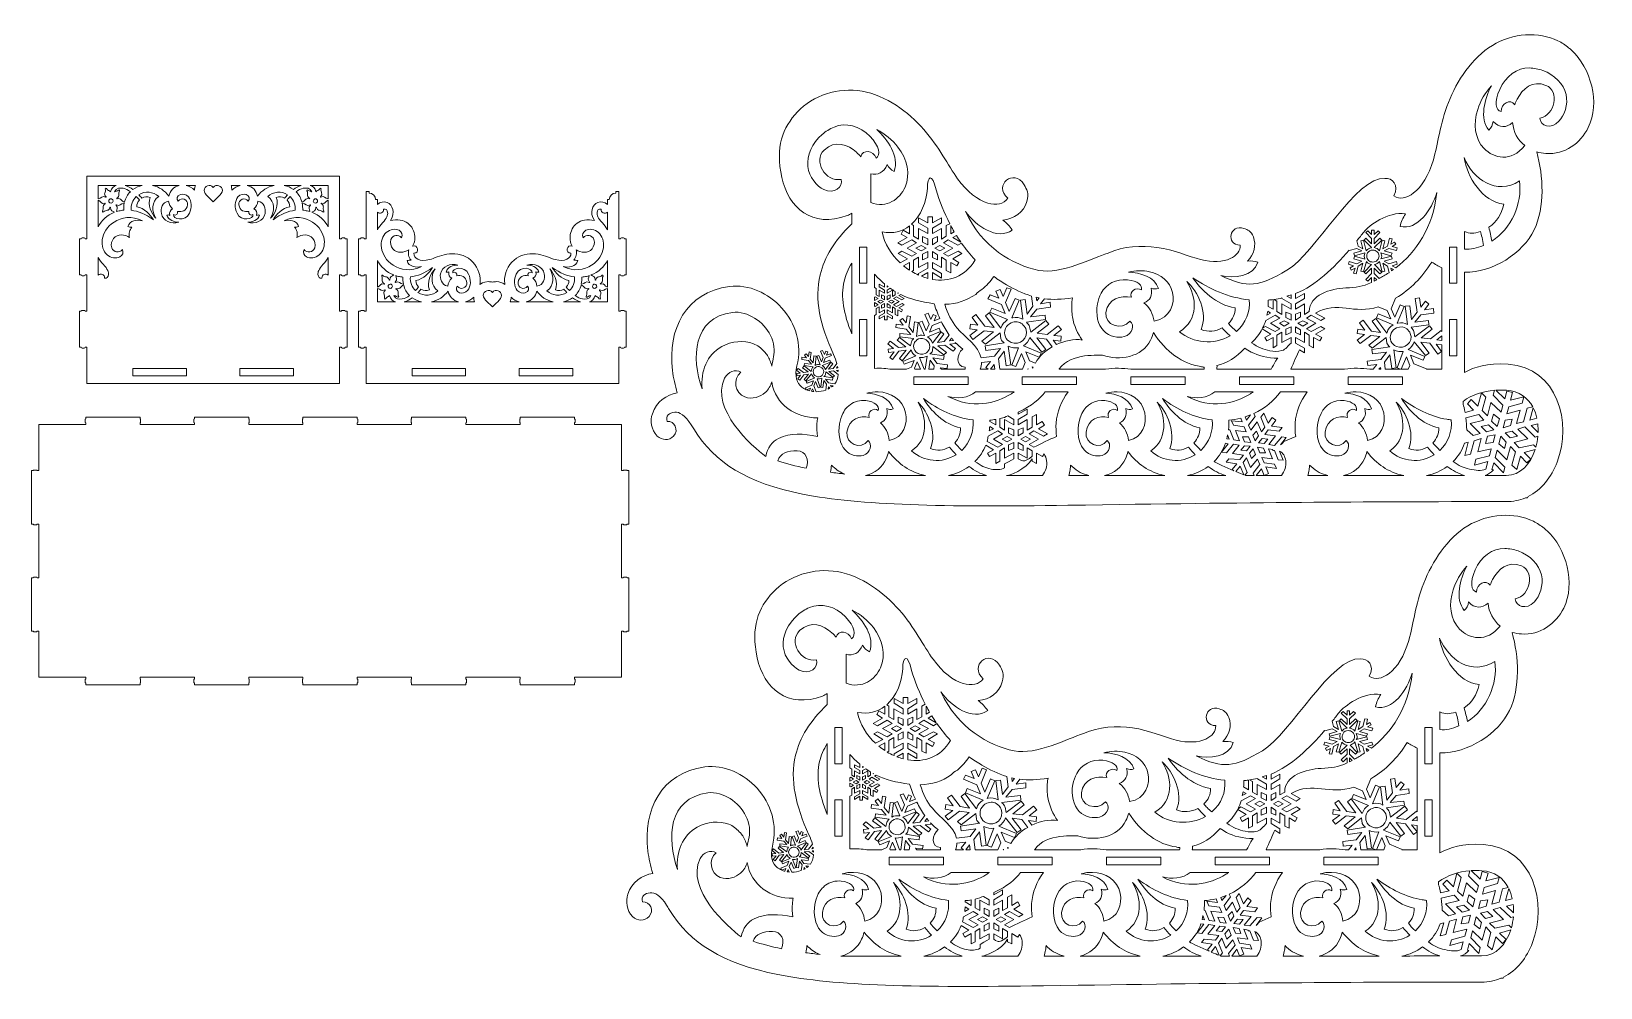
# Model space of a CAD drawing. Header units: centimetres. Extents: x -26.8 to 35.6, y -16.5 to 21.6.
import ezdxf

# ---------------------------------------------------------------- set-up
doc = ezdxf.new("R2010")
doc.units = ezdxf.units.CM
doc.header["$MEASUREMENT"] = 0
doc.layers.add('layer 1', color=7, linetype='Continuous')

msp = doc.modelspace()

# ---------------------------------------------------------------- linework, layer by layer
at = {"layer": 'layer 1', "color": 142, "lineweight": 9}
for points, knots in [([(5.82436, 14.31956), (5.82436, 14.31956), (5.82436, 13.88769), (5.82436, 13.88769), (5.82436, 13.88769), (5.13313, 13.22978), (4.73236, 12.57022), (4.5652, 11.86502), (4.5652, 11.86502), (4.33256, 10.88351), (4.56167, 9.87197), (5.09755, 8.69854), (5.09755, 8.69854), (5.15764, 8.56697), (5.20183, 8.44521), (5.23207, 8.33299), (5.23207, 8.33299), (5.23207, 8.33299), (5.0782, 8.13254), (5.0782, 8.13254), (5.0782, 8.13254), (5.0782, 8.13254), (4.90085, 8.10596), (4.90085, 8.10596), (4.90085, 8.10596), (4.90085, 8.10596), (5.06419, 8.32686), (5.06419, 8.32686), (5.06419, 8.32686), (5.06419, 8.32686), (4.99344, 8.38381), (4.99344, 8.38381), (4.99344, 8.38381), (4.99344, 8.38381), (4.77315, 8.09216), (4.77315, 8.09216), (4.77315, 8.09216), (4.74526, 8.15931), (4.73385, 8.1992), (4.64648, 8.25539), (4.64648, 8.25539), (4.64648, 8.25539), (4.98118, 8.39441), (4.98118, 8.39441), (4.98118, 8.39441), (4.98118, 8.39441), (4.94782, 8.47475), (4.94782, 8.47475), (4.94782, 8.47475), (4.94782, 8.47475), (4.6954, 8.37383), (4.6954, 8.37383), (4.6954, 8.37383), (4.6954, 8.37383), (4.76584, 8.54436), (4.76584, 8.54436), (4.76584, 8.54436), (4.76584, 8.54436), (5.02021, 8.65002), (5.02021, 8.65002), (5.02021, 8.65002), (5.02021, 8.65002), (4.98016, 8.72757), (4.98016, 8.72757), (4.98016, 8.72757), (4.98016, 8.72757), (4.81476, 8.66279), (4.81476, 8.66279), (4.81476, 8.66279), (4.81476, 8.66279), (4.86955, 8.79544), (4.86955, 8.79544), (4.86955, 8.79544), (4.86955, 8.79544), (4.78902, 8.8287), (4.78902, 8.8287), (4.78902, 8.8287), (4.78902, 8.8287), (4.73422, 8.69606), (4.73422, 8.69606), (4.73422, 8.69606), (4.73422, 8.69606), (4.66276, 8.85867), (4.66276, 8.85867), (4.66276, 8.85867), (4.66276, 8.85867), (4.57965, 8.832), (4.57965, 8.832), (4.57965, 8.832), (4.57965, 8.832), (4.68531, 8.57763), (4.68531, 8.57763), (4.68531, 8.57763), (4.68531, 8.57763), (4.61487, 8.40709), (4.61487, 8.40709), (4.61487, 8.40709), (4.61487, 8.40709), (4.50725, 8.65672), (4.50725, 8.65672), (4.50725, 8.65672), (4.50725, 8.65672), (4.42693, 8.62336), (4.42693, 8.62336), (4.42693, 8.62336), (4.42693, 8.62336), (4.56595, 8.28866), (4.56595, 8.28866), (4.56595, 8.28866), (4.56595, 8.28866), (4.54978, 8.28979), (4.54978, 8.28979), (4.54978, 8.28979), (4.48586, 8.3051), (4.42294, 8.29597), (4.36101, 8.26239), (4.36101, 8.26239), (4.36101, 8.26239), (4.40602, 8.62645), (4.40602, 8.62645), (4.40602, 8.62645), (4.40602, 8.62645), (4.3157, 8.63603), (4.3157, 8.63603), (4.3157, 8.63603), (4.3157, 8.63603), (4.28026, 8.36229), (4.28026, 8.36229), (4.28026, 8.36229), (4.28026, 8.36229), (4.16864, 8.50823), (4.16864, 8.50823), (4.16864, 8.50823), (4.16864, 8.50823), (4.20881, 8.78), (4.20881, 8.78), (4.20881, 8.78), (4.20881, 8.78), (4.12044, 8.79431), (4.12044, 8.79431), (4.12044, 8.79431), (4.12044, 8.79431), (4.0946, 8.61089), (4.0946, 8.61089), (4.0946, 8.61089), (4.0946, 8.61089), (4.00356, 8.72614), (4.00356, 8.72614), (4.00356, 8.72614), (4.00356, 8.72614), (3.93631, 8.67074), (3.93631, 8.67074), (3.93631, 8.67074), (3.93631, 8.67074), (4.0226, 8.55746), (4.0226, 8.55746), (4.0226, 8.55746), (4.0226, 8.55746), (3.83919, 8.58329), (3.83919, 8.58329), (3.83919, 8.58329), (3.83919, 8.58329), (3.83435, 8.49103), (3.83435, 8.49103), (3.83435, 8.49103), (3.83435, 8.49103), (4.09665, 8.45478), (4.09665, 8.45478), (4.09665, 8.45478), (4.09665, 8.45478), (4.21498, 8.31162), (4.21498, 8.31162), (4.21498, 8.31162), (4.21498, 8.31162), (3.9393, 8.34232), (3.9393, 8.34232), (3.9393, 8.34232), (3.9393, 8.34232), (3.93167, 8.25674), (3.93167, 8.25674), (3.93167, 8.25674), (3.93167, 8.25674), (4.28902, 8.20895), (4.28902, 8.20895), (4.28902, 8.20895), (4.27595, 8.17733), (4.24555, 8.17043), (4.23095, 8.12203), (4.23095, 8.12203), (4.23095, 8.12203), (4.21076, 8.01946), (4.21076, 8.01946), (4.21076, 8.01946), (4.21076, 8.01946), (3.92384, 8.23778), (3.92384, 8.23778), (3.92384, 8.23778), (3.92384, 8.23778), (3.8669, 8.16704), (3.8669, 8.16704), (3.8669, 8.16704), (3.8669, 8.16704), (4.08584, 7.99897), (4.08584, 7.99897), (4.08584, 7.99897), (4.08584, 7.99897), (3.89903, 7.97631), (3.89903, 7.97631), (3.89903, 7.97631), (3.89903, 7.97631), (3.68956, 8.14047), (3.68956, 8.14047), (3.68956, 8.14047), (3.68956, 8.14047), (3.62786, 8.07168), (3.62786, 8.07168), (3.62786, 8.07168), (3.62786, 8.07168), (3.7741, 7.95582), (3.7741, 7.95582), (3.7741, 7.95582), (3.7741, 7.95582), (3.63497, 7.9412), (3.63497, 7.9412), (3.63497, 7.9412), (3.63497, 7.9412), (3.64157, 7.84975), (3.64157, 7.84975), (3.64157, 7.84975), (3.64157, 7.84975), (3.78739, 7.86714), (3.78739, 7.86714), (3.78739, 7.86714), (3.78739, 7.86714), (3.67822, 7.7237), (3.67822, 7.7237), (3.67822, 7.7237), (3.67822, 7.7237), (3.75093, 7.67148), (3.75093, 7.67148), (3.75093, 7.67148), (3.75093, 7.67148), (3.9123, 7.88765), (3.9123, 7.88765), (3.9123, 7.88765), (3.9123, 7.88765), (4.09438, 7.91225), (4.09438, 7.91225), (4.09438, 7.91225), (4.09438, 7.91225), (3.92632, 7.69331), (3.92632, 7.69331), (3.92632, 7.69331), (3.92632, 7.69331), (3.99902, 7.6411), (3.99902, 7.6411), (3.99902, 7.6411), (3.99902, 7.6411), (4.22486, 7.91936), (4.22486, 7.91936), (4.22486, 7.91936), (4.24505, 7.85187), (4.28634, 7.79969), (4.34875, 7.76282), (4.34875, 7.76282), (4.34875, 7.76282), (4.01405, 7.6238), (4.01405, 7.6238), (4.01405, 7.6238), (4.01405, 7.6238), (4.04938, 7.54821), (4.04938, 7.54821), (4.04938, 7.54821), (4.04938, 7.54821), (4.30179, 7.64913), (4.30179, 7.64913), (4.30179, 7.64913), (4.30179, 7.64913), (4.23134, 7.47858), (4.23134, 7.47858), (4.23134, 7.47858), (4.23134, 7.47858), (3.97763, 7.3745), (3.97763, 7.3745), (3.97763, 7.3745), (3.97763, 7.3745), (4.01378, 7.29356), (4.01378, 7.29356), (4.01378, 7.29356), (3.94791, 7.32164), (3.88664, 7.35727), (3.83202, 7.40045), (3.83202, 7.40045), (3.64058, 7.55174), (3.53786, 7.83014), (3.64277, 8.24668), (3.64277, 8.24668), (3.85557, 9.09159), (3.59689, 9.93518), (3.02933, 10.55639), (3.02933, 10.55639), (2.51377, 11.12067), (1.72691, 11.5078), (0.95089, 11.40047), (0.95089, 11.40047), (-0.78963, 11.15975), (-1.51343, 9.7041), (-1.31086, 8.05599), (-1.31086, 8.05599), (-1.2751, 7.76505), (-1.21076, 7.46692), (-1.11919, 7.16749), (-1.11919, 7.16749), (-1.55272, 7.09121), (-1.95354, 6.82079), (-2.1128, 6.33701), (-2.1128, 6.33701), (-2.20124, 6.06653), (-2.16671, 5.69178), (-1.91977, 5.4475), (-1.91977, 5.4475), (-1.71544, 5.27281), (-1.46362, 5.25672), (-1.26615, 5.4475), (-1.26615, 5.4475), (-1.04669, 5.67416), (-1.22181, 6.06653), (-1.52695, 6.02801), (-1.52695, 6.02801), (-1.59499, 6.25871), (-1.44127, 6.37655), (-1.22382, 6.39768), (-1.22382, 6.39768), (-1.04047, 6.41326), (-0.81141, 6.28025), (-0.5665, 5.89886), (-0.5665, 5.89886), (-0.53441, 5.843), (-0.50143, 5.78811), (-0.46781, 5.73317), (-0.46781, 5.73317), (0.37262, 4.37589), (1.66028, 3.58021), (3.85907, 3.14219), (3.85907, 3.14219), (6.15333, 2.68514), (9.47817, 2.62076), (14.4249, 2.6948), (14.4249, 2.6948), (22.00594, 2.80827), (25.81171, 2.83987), (31.85826, 2.83987), (31.85826, 2.83987), (32.13789, 2.83987), (32.39395, 2.89393), (32.6251, 2.99144), (32.6251, 2.99144), (32.6251, 2.99144), (32.71276, 2.99125), (32.71276, 2.99125), (32.71276, 2.99125), (32.71276, 3.0032), (32.71818, 3.01925), (32.72842, 3.03879), (32.72842, 3.03879), (33.26618, 3.3044), (33.65869, 3.81195), (33.88721, 4.41379), (33.88721, 4.41379), (34.47818, 5.97018), (33.9281, 8.17564), (31.93615, 8.31119), (31.93615, 8.31119), (31.06125, 8.37071), (30.62312, 8.19698), (30.19936, 7.98092), (30.19936, 7.98092), (30.19936, 7.98092), (30.19936, 11.96709), (30.19936, 11.96709), (30.19936, 11.96709), (31.3102, 11.93309), (32.54254, 12.74022), (32.9737, 13.65288), (32.9737, 13.65288), (33.40127, 14.55799), (33.34499, 15.78688), (33.07351, 16.75729), (33.07351, 16.75729), (33.19216, 16.71983), (33.31665, 16.69967), (33.44329, 16.69537), (33.44329, 16.69537), (34.19335, 16.63958), (34.80886, 17.09899), (35.1259, 17.72434), (35.1259, 17.72434), (35.61753, 18.69401), (35.22183, 20.11361), (34.46296, 20.80239), (34.46296, 20.80239), (34.4241, 20.83682), (34.38475, 20.86844), (34.34477, 20.89817), (34.34477, 20.89817), (34.21442, 21.00731), (34.07203, 21.10247), (33.92029, 21.17615), (33.92029, 21.17615), (33.15637, 21.55262), (32.12421, 21.48962), (31.3093, 20.99606), (31.3093, 20.99606), (30.49458, 20.5028), (29.8993, 19.57763), (29.56012, 18.71745), (29.56012, 18.71745), (29.22151, 17.85832), (29.14333, 17.06148), (28.96252, 16.43978), (28.96252, 16.43978), (28.78101, 15.81673), (28.50193, 15.37011), (28.17905, 15.12515), (28.17905, 15.12515), (27.90915, 14.91531), (27.61159, 14.85185), (27.39183, 15.00936), (27.39183, 15.00936), (27.39183, 15.00936), (27.39189, 15.00947), (27.39189, 15.00947), (27.39189, 15.00947), (27.62199, 15.44092), (27.32778, 15.73067), (27.03606, 15.70124), (27.03606, 15.70124), (25.91515, 15.81788), (24.24345, 12.70521), (23.13857, 12.04954), (23.13857, 12.04954), (22.0245, 11.38841), (21.5716, 11.31984), (20.50174, 11.84222), (20.50174, 11.84222), (21.02758, 11.70882), (21.81121, 11.79207), (21.98074, 12.37049), (21.98074, 12.37049), (21.842, 12.41318), (21.70915, 12.42679), (21.56486, 12.41318), (21.56486, 12.41318), (21.82381, 12.67277), (21.93057, 13.04322), (21.79978, 13.37098), (21.79978, 13.37098), (21.70578, 13.60652), (21.58004, 13.65959), (21.4238, 13.71381), (21.4238, 13.71381), (20.85997, 13.90945), (20.67799, 13.05509), (21.28068, 13.04682), (21.28068, 13.04682), (21.29446, 12.82056), (21.13168, 12.62687), (20.88419, 12.5132), (20.88419, 12.5132), (20.5921, 12.37475), (20.18562, 12.35074), (19.70317, 12.47054), (19.70317, 12.47054), (19.22193, 12.59032), (18.66762, 12.85712), (17.96642, 12.95717), (17.96642, 12.95717), (17.35374, 13.04447), (16.62924, 13.00802), (16.01925, 12.73143), (16.01925, 12.73143), (16.01925, 12.73143), (16.01897, 12.73134), (16.01897, 12.73134), (16.01897, 12.73134), (15.40763, 12.53307), (14.13523, 11.8687), (13.26437, 12.0426), (13.26437, 12.0426), (12.23139, 12.25121), (11.00856, 12.95757), (10.34749, 14.38613), (10.34749, 14.38613), (10.76591, 13.80586), (11.60323, 13.21978), (12.20914, 13.64668), (12.20914, 13.64668), (12.10444, 13.80718), (11.98349, 13.93392), (11.83062, 14.04354), (11.83062, 14.04354), (12.28323, 14.07917), (12.66954, 14.3541), (12.78871, 14.78948), (12.78871, 14.78948), (12.87436, 15.10239), (12.79036, 15.26207), (12.6771, 15.44886), (12.6771, 15.44886), (12.26835, 16.123), (11.44096, 15.43411), (12.03013, 14.91194), (12.03013, 14.91194), (11.87226, 14.67664), (11.56462, 14.62409), (11.23394, 14.72288), (11.23394, 14.72288), (10.84041, 14.8352), (10.4206, 15.15814), (10.03476, 15.68796), (10.03476, 15.68796), (9.65008, 16.21673), (9.30466, 16.95308), (8.68771, 17.64995), (8.68771, 17.64995), (8.06986, 18.3476), (7.18372, 19.01), (6.23307, 19.1734), (6.23307, 19.1734), (5.28213, 19.337), (4.26832, 19.0037), (3.66148, 18.35021), (3.66148, 18.35021), (3.07911, 17.73014), (2.77163, 16.95671), (3.0361, 15.74415), (3.0361, 15.74415), (3.30057, 14.53158), (4.25179, 13.70413), (5.63974, 14.22388), (5.63974, 14.22388), (5.70358, 14.25171), (5.76532, 14.28361), (5.82436, 14.31956)], [0, 0, 0, 0, 0.00729927, 0.00729927, 0.00729927, 0.00729927, 0.01459854, 0.01459854, 0.01459854, 0.01459854, 0.02189781, 0.02189781, 0.02189781, 0.02189781, 0.02919708, 0.02919708, 0.02919708, 0.02919708, 0.03649635, 0.03649635, 0.03649635, 0.03649635, 0.04379562, 0.04379562, 0.04379562, 0.04379562, 0.05109489, 0.05109489, 0.05109489, 0.05109489, 0.05839416, 0.05839416, 0.05839416, 0.05839416, 0.06569343, 0.06569343, 0.06569343, 0.06569343, 0.0729927, 0.0729927, 0.0729927, 0.0729927, 0.08029197, 0.08029197, 0.08029197, 0.08029197, 0.08759124, 0.08759124, 0.08759124, 0.08759124, 0.09489051, 0.09489051, 0.09489051, 0.09489051, 0.10218978, 0.10218978, 0.10218978, 0.10218978, 0.10948905, 0.10948905, 0.10948905, 0.10948905, 0.11678832, 0.11678832, 0.11678832, 0.11678832, 0.12408759, 0.12408759, 0.12408759, 0.12408759, 0.13138686, 0.13138686, 0.13138686, 0.13138686, 0.13868613, 0.13868613, 0.13868613, 0.13868613, 0.1459854, 0.1459854, 0.1459854, 0.1459854, 0.15328467, 0.15328467, 0.15328467, 0.15328467, 0.16058394, 0.16058394, 0.16058394, 0.16058394, 0.16788321, 0.16788321, 0.16788321, 0.16788321, 0.17518248, 0.17518248, 0.17518248, 0.17518248, 0.18248175, 0.18248175, 0.18248175, 0.18248175, 0.18978102, 0.18978102, 0.18978102, 0.18978102, 0.19708029, 0.19708029, 0.19708029, 0.19708029, 0.20437956, 0.20437956, 0.20437956, 0.20437956, 0.21167883, 0.21167883, 0.21167883, 0.21167883, 0.2189781, 0.2189781, 0.2189781, 0.2189781, 0.22627737, 0.22627737, 0.22627737, 0.22627737, 0.23357664, 0.23357664, 0.23357664, 0.23357664, 0.24087591, 0.24087591, 0.24087591, 0.24087591, 0.24817518, 0.24817518, 0.24817518, 0.24817518, 0.25547445, 0.25547445, 0.25547445, 0.25547445, 0.26277372, 0.26277372, 0.26277372, 0.26277372, 0.27007299, 0.27007299, 0.27007299, 0.27007299, 0.27737226, 0.27737226, 0.27737226, 0.27737226, 0.28467153, 0.28467153, 0.28467153, 0.28467153, 0.2919708, 0.2919708, 0.2919708, 0.2919708, 0.29927007, 0.29927007, 0.29927007, 0.29927007, 0.30656934, 0.30656934, 0.30656934, 0.30656934, 0.31386861, 0.31386861, 0.31386861, 0.31386861, 0.32116788, 0.32116788, 0.32116788, 0.32116788, 0.32846715, 0.32846715, 0.32846715, 0.32846715, 0.33576642, 0.33576642, 0.33576642, 0.33576642, 0.34306569, 0.34306569, 0.34306569, 0.34306569, 0.35036496, 0.35036496, 0.35036496, 0.35036496, 0.35766423, 0.35766423, 0.35766423, 0.35766423, 0.3649635, 0.3649635, 0.3649635, 0.3649635, 0.37226277, 0.37226277, 0.37226277, 0.37226277, 0.37956204, 0.37956204, 0.37956204, 0.37956204, 0.38686131, 0.38686131, 0.38686131, 0.38686131, 0.39416058, 0.39416058, 0.39416058, 0.39416058, 0.40145985, 0.40145985, 0.40145985, 0.40145985, 0.40875912, 0.40875912, 0.40875912, 0.40875912, 0.41605839, 0.41605839, 0.41605839, 0.41605839, 0.42335766, 0.42335766, 0.42335766, 0.42335766, 0.43065693, 0.43065693, 0.43065693, 0.43065693, 0.4379562, 0.4379562, 0.4379562, 0.4379562, 0.44525547, 0.44525547, 0.44525547, 0.44525547, 0.45255474, 0.45255474, 0.45255474, 0.45255474, 0.45985401, 0.45985401, 0.45985401, 0.45985401, 0.46715328, 0.46715328, 0.46715328, 0.46715328, 0.47445255, 0.47445255, 0.47445255, 0.47445255, 0.48175182, 0.48175182, 0.48175182, 0.48175182, 0.48905109, 0.48905109, 0.48905109, 0.48905109, 0.49635036, 0.49635036, 0.49635036, 0.49635036, 0.50364964, 0.50364964, 0.50364964, 0.50364964, 0.51094891, 0.51094891, 0.51094891, 0.51094891, 0.51824818, 0.51824818, 0.51824818, 0.51824818, 0.52554745, 0.52554745, 0.52554745, 0.52554745, 0.53284672, 0.53284672, 0.53284672, 0.53284672, 0.54014599, 0.54014599, 0.54014599, 0.54014599, 0.54744526, 0.54744526, 0.54744526, 0.54744526, 0.55474453, 0.55474453, 0.55474453, 0.55474453, 0.5620438, 0.5620438, 0.5620438, 0.5620438, 0.56934307, 0.56934307, 0.56934307, 0.56934307, 0.57664234, 0.57664234, 0.57664234, 0.57664234, 0.58394161, 0.58394161, 0.58394161, 0.58394161, 0.59124088, 0.59124088, 0.59124088, 0.59124088, 0.59854015, 0.59854015, 0.59854015, 0.59854015, 0.60583942, 0.60583942, 0.60583942, 0.60583942, 0.61313869, 0.61313869, 0.61313869, 0.61313869, 0.62043796, 0.62043796, 0.62043796, 0.62043796, 0.62773723, 0.62773723, 0.62773723, 0.62773723, 0.6350365, 0.6350365, 0.6350365, 0.6350365, 0.64233577, 0.64233577, 0.64233577, 0.64233577, 0.64963504, 0.64963504, 0.64963504, 0.64963504, 0.65693431, 0.65693431, 0.65693431, 0.65693431, 0.66423358, 0.66423358, 0.66423358, 0.66423358, 0.67153285, 0.67153285, 0.67153285, 0.67153285, 0.67883212, 0.67883212, 0.67883212, 0.67883212, 0.68613139, 0.68613139, 0.68613139, 0.68613139, 0.69343066, 0.69343066, 0.69343066, 0.69343066, 0.70072993, 0.70072993, 0.70072993, 0.70072993, 0.7080292, 0.7080292, 0.7080292, 0.7080292, 0.71532847, 0.71532847, 0.71532847, 0.71532847, 0.72262774, 0.72262774, 0.72262774, 0.72262774, 0.72992701, 0.72992701, 0.72992701, 0.72992701, 0.73722628, 0.73722628, 0.73722628, 0.73722628, 0.74452555, 0.74452555, 0.74452555, 0.74452555, 0.75182482, 0.75182482, 0.75182482, 0.75182482, 0.75912409, 0.75912409, 0.75912409, 0.75912409, 0.76642336, 0.76642336, 0.76642336, 0.76642336, 0.77372263, 0.77372263, 0.77372263, 0.77372263, 0.7810219, 0.7810219, 0.7810219, 0.7810219, 0.78832117, 0.78832117, 0.78832117, 0.78832117, 0.79562044, 0.79562044, 0.79562044, 0.79562044, 0.80291971, 0.80291971, 0.80291971, 0.80291971, 0.81021898, 0.81021898, 0.81021898, 0.81021898, 0.81751825, 0.81751825, 0.81751825, 0.81751825, 0.82481752, 0.82481752, 0.82481752, 0.82481752, 0.83211679, 0.83211679, 0.83211679, 0.83211679, 0.83941606, 0.83941606, 0.83941606, 0.83941606, 0.84671533, 0.84671533, 0.84671533, 0.84671533, 0.8540146, 0.8540146, 0.8540146, 0.8540146, 0.86131387, 0.86131387, 0.86131387, 0.86131387, 0.86861314, 0.86861314, 0.86861314, 0.86861314, 0.87591241, 0.87591241, 0.87591241, 0.87591241, 0.88321168, 0.88321168, 0.88321168, 0.88321168, 0.89051095, 0.89051095, 0.89051095, 0.89051095, 0.89781022, 0.89781022, 0.89781022, 0.89781022, 0.90510949, 0.90510949, 0.90510949, 0.90510949, 0.91240876, 0.91240876, 0.91240876, 0.91240876, 0.91970803, 0.91970803, 0.91970803, 0.91970803, 0.9270073, 0.9270073, 0.9270073, 0.9270073, 0.93430657, 0.93430657, 0.93430657, 0.93430657, 0.94160584, 0.94160584, 0.94160584, 0.94160584, 0.94890511, 0.94890511, 0.94890511, 0.94890511, 0.95620438, 0.95620438, 0.95620438, 0.95620438, 0.96350365, 0.96350365, 0.96350365, 0.96350365, 0.97080292, 0.97080292, 0.97080292, 0.97080292, 0.97810219, 0.97810219, 0.97810219, 0.97810219, 0.98540146, 0.98540146, 0.98540146, 0.98540146, 1, 1, 1, 1]), ([(31.60183, 19.24531), (31.38036, 18.74189), (31.44571, 18.41278), (31.65724, 18.35835), (31.65724, 18.35835), (31.65259, 18.69), (32.03471, 18.88565), (32.19991, 18.63458), (32.19991, 18.63458), (32.22673, 18.7087), (32.25795, 18.78365), (32.29609, 18.85796), (32.29609, 18.85796), (32.50966, 19.26518), (32.90266, 19.62407), (33.44347, 19.40355), (33.44347, 19.40355), (33.9928, 19.17555), (33.81214, 18.21339), (33.20024, 18.09739), (33.20024, 18.09739), (33.21044, 17.79122), (33.64425, 17.63024), (33.96109, 17.97419), (33.96109, 17.97419), (34.16434, 18.19365), (34.34032, 18.635), (34.24213, 19.04351), (34.24213, 19.04351), (34.14724, 19.45535), (33.77961, 19.83042), (33.3154, 19.99837), (33.3154, 19.99837), (33.14818, 20.0584), (32.96926, 20.09261), (32.78504, 20.09696), (32.78504, 20.09696), (32.30388, 20.11107), (31.82926, 19.7673), (31.60183, 19.24531)], [0, 0, 0, 0, 0.09090909, 0.09090909, 0.09090909, 0.09090909, 0.18181818, 0.18181818, 0.18181818, 0.18181818, 0.27272727, 0.27272727, 0.27272727, 0.27272727, 0.36363636, 0.36363636, 0.36363636, 0.36363636, 0.45454545, 0.45454545, 0.45454545, 0.45454545, 0.54545455, 0.54545455, 0.54545455, 0.54545455, 0.63636364, 0.63636364, 0.63636364, 0.63636364, 0.72727273, 0.72727273, 0.72727273, 0.72727273, 0.81818182, 0.81818182, 0.81818182, 0.81818182, 1, 1, 1, 1]), ([(31.26952, 19.39086), (31.02717, 19.11821), (30.83425, 18.78898), (30.72627, 18.44723), (30.72627, 18.44723), (30.5476, 17.88053), (30.60443, 17.27717), (30.98198, 16.88933), (30.98198, 16.88933), (31.35998, 16.50427), (32.06135, 16.32896), (32.59685, 17.00951), (32.59685, 17.00951), (32.31455, 17.24294), (32.15235, 17.55437), (32.1149, 17.92563), (32.1149, 17.92563), (31.87828, 17.70401), (31.58099, 17.70526), (31.3414, 17.96765), (31.3414, 17.96765), (31.32016, 17.82699), (31.2713, 17.72273), (31.17271, 17.62337), (31.17271, 17.62337), (30.78499, 18.08064), (31.00159, 18.87203), (31.26952, 19.39086)], [0, 0, 0, 0, 0.125, 0.125, 0.125, 0.125, 0.25, 0.25, 0.25, 0.25, 0.375, 0.375, 0.375, 0.375, 0.5, 0.5, 0.5, 0.5, 0.625, 0.625, 0.625, 0.625, 0.75, 0.75, 0.75, 0.75, 1, 1, 1, 1]), ([(6.54555, 17.37839), (6.92923, 16.97885), (6.97801, 16.63745), (6.79308, 16.50441), (6.79308, 16.50441), (6.68507, 16.82507), (6.2513, 16.86737), (6.17761, 16.56293), (6.17761, 16.56293), (6.12669, 16.62396), (6.07126, 16.68411), (6.00937, 16.74101), (6.00937, 16.74101), (5.66592, 17.05108), (5.16633, 17.24618), (4.72111, 16.82778), (4.72111, 16.82778), (4.27024, 16.39892), (4.77026, 15.54273), (5.39796, 15.66469), (5.39796, 15.66469), (5.49194, 15.36649), (5.12953, 15.04605), (4.70817, 15.25589), (4.70817, 15.25589), (4.4383, 15.38936), (4.11941, 15.74656), (4.07529, 16.17683), (4.07529, 16.17683), (4.02686, 16.60903), (4.25315, 17.10995), (4.64252, 17.44859), (4.64252, 17.44859), (4.78295, 17.57011), (4.94338, 17.67128), (5.11904, 17.74577), (5.11904, 17.74577), (5.5769, 17.94293), (6.14983, 17.7935), (6.54555, 17.37839)], [0, 0, 0, 0, 0.09090909, 0.09090909, 0.09090909, 0.09090909, 0.18181818, 0.18181818, 0.18181818, 0.18181818, 0.27272727, 0.27272727, 0.27272727, 0.27272727, 0.36363636, 0.36363636, 0.36363636, 0.36363636, 0.45454545, 0.45454545, 0.45454545, 0.45454545, 0.54545455, 0.54545455, 0.54545455, 0.54545455, 0.63636364, 0.63636364, 0.63636364, 0.63636364, 0.72727273, 0.72727273, 0.72727273, 0.72727273, 0.81818182, 0.81818182, 0.81818182, 0.81818182, 1, 1, 1, 1]), ([(6.57436, 14.73681), (6.57436, 14.73681), (6.57436, 15.88817), (6.57436, 15.88817), (6.57436, 15.88817), (6.84863, 15.81144), (7.09956, 15.93394), (7.22926, 16.24927), (7.22926, 16.24927), (7.29739, 16.12212), (7.37974, 16.04052), (7.50823, 15.98261), (7.50823, 15.98261), (7.72594, 16.57023), (7.2493, 17.24852), (6.81571, 17.64514), (6.81571, 17.64514), (7.1412, 17.47546), (7.43836, 17.23251), (7.65808, 16.94513), (7.65808, 16.94513), (8.02207, 16.4684), (8.17205, 15.86657), (7.94056, 15.34958), (7.94056, 15.34958), (7.73183, 14.88842), (7.21608, 14.49026), (6.57436, 14.73681)], [0, 0, 0, 0, 0.125, 0.125, 0.125, 0.125, 0.25, 0.25, 0.25, 0.25, 0.375, 0.375, 0.375, 0.375, 0.5, 0.5, 0.5, 0.5, 0.625, 0.625, 0.625, 0.625, 0.75, 0.75, 0.75, 0.75, 1, 1, 1, 1]), ([(32.38809, 15.60005), (31.46303, 15.01432), (30.54772, 15.66686), (30.18496, 16.52773), (30.18496, 16.52773), (30.3082, 15.76821), (30.90901, 14.76798), (31.7603, 14.67758), (31.7603, 14.67758), (31.67044, 14.25664), (31.49967, 13.99052), (31.1664, 13.75559), (31.1664, 13.75559), (31.21855, 13.56574), (31.25986, 13.38441), (31.29566, 13.20878), (31.29566, 13.20878), (32.06242, 13.70231), (32.50888, 14.68279), (32.38809, 15.60005)], [0, 0, 0, 0, 0.16666667, 0.16666667, 0.16666667, 0.16666667, 0.33333333, 0.33333333, 0.33333333, 0.33333333, 0.5, 0.5, 0.5, 0.5, 0.66666667, 0.66666667, 0.66666667, 0.66666667, 1, 1, 1, 1]), ([(-24.60986, 11.0285), (-24.60986, 11.0285), (-24.60986, 11.86153), (-24.60986, 11.86153), (-24.60986, 11.86153), (-24.60986, 11.86153), (-24.68486, 11.86153), (-24.68486, 11.86153), (-24.68486, 11.86153), (-24.68486, 11.84503), (-24.69836, 11.83153), (-24.71486, 11.83153), (-24.71486, 11.83153), (-24.71486, 11.83153), (-24.80486, 11.83153), (-24.80486, 11.83153), (-24.80486, 11.83153), (-24.82136, 11.83153), (-24.83486, 11.84503), (-24.83486, 11.86153), (-24.83486, 11.86153), (-24.83486, 11.86153), (-24.90986, 11.86153), (-24.90986, 11.86153), (-24.90986, 11.86153), (-24.90986, 11.86153), (-24.90986, 13.30153), (-24.90986, 13.30153), (-24.90986, 13.30153), (-24.90986, 13.30153), (-24.83486, 13.30153), (-24.83486, 13.30153), (-24.83486, 13.30153), (-24.83486, 13.31803), (-24.82136, 13.33153), (-24.80486, 13.33153), (-24.80486, 13.33153), (-24.80486, 13.33153), (-24.71486, 13.33153), (-24.71486, 13.33153), (-24.71486, 13.33153), (-24.69836, 13.33153), (-24.68486, 13.31803), (-24.68486, 13.30153), (-24.68486, 13.30153), (-24.68486, 13.30153), (-24.60986, 13.30153), (-24.60986, 13.30153), (-24.60986, 13.30153), (-24.60986, 13.30153), (-24.60986, 15.79153), (-24.60986, 15.79153), (-24.60986, 15.79153), (-20.92072, 15.79153), (-18.249, 15.79153), (-14.55986, 15.79153), (-14.55986, 15.79153), (-14.55986, 15.79153), (-14.55986, 13.30153), (-14.55986, 13.30153), (-14.55986, 13.30153), (-14.55986, 13.30153), (-14.48486, 13.30153), (-14.48486, 13.30153), (-14.48486, 13.30153), (-14.48486, 13.31803), (-14.47136, 13.33153), (-14.45486, 13.33153), (-14.45486, 13.33153), (-14.45486, 13.33153), (-14.36486, 13.33153), (-14.36486, 13.33153), (-14.36486, 13.33153), (-14.34836, 13.33153), (-14.33486, 13.31803), (-14.33486, 13.30153), (-14.33486, 13.30153), (-14.33486, 13.30153), (-14.25986, 13.30153), (-14.25986, 13.30153), (-14.25986, 13.30153), (-14.25986, 13.30153), (-14.25986, 11.86153), (-14.25986, 11.86153), (-14.25986, 11.86153), (-14.25986, 11.86153), (-14.33486, 11.86153), (-14.33486, 11.86153), (-14.33486, 11.86153), (-14.33486, 11.84503), (-14.34836, 11.83153), (-14.36486, 11.83153), (-14.36486, 11.83153), (-14.36486, 11.83153), (-14.45486, 11.83153), (-14.45486, 11.83153), (-14.45486, 11.83153), (-14.47136, 11.83153), (-14.48486, 11.84503), (-14.48486, 11.86153), (-14.48486, 11.86153), (-14.48486, 11.86153), (-14.55986, 11.86153), (-14.55986, 11.86153), (-14.55986, 11.86153), (-14.55986, 11.86153), (-14.55986, 11.0285), (-14.55986, 11.0285), (-14.55986, 11.0285), (-14.55986, 11.0285), (-14.55986, 10.42153), (-14.55986, 10.42153), (-14.55986, 10.42153), (-14.55986, 10.42153), (-14.48486, 10.42153), (-14.48486, 10.42153), (-14.48486, 10.42153), (-14.48486, 10.43803), (-14.47136, 10.45153), (-14.45486, 10.45153), (-14.45486, 10.45153), (-14.45486, 10.45153), (-14.36486, 10.45153), (-14.36486, 10.45153), (-14.36486, 10.45153), (-14.34836, 10.45153), (-14.33486, 10.43803), (-14.33486, 10.42153), (-14.33486, 10.42153), (-14.33486, 10.42153), (-14.25986, 10.42153), (-14.25986, 10.42153), (-14.25986, 10.42153), (-14.25986, 10.42153), (-14.25986, 8.98153), (-14.25986, 8.98153), (-14.25986, 8.98153), (-14.25986, 8.98153), (-14.33486, 8.98153), (-14.33486, 8.98153), (-14.33486, 8.98153), (-14.33486, 8.96503), (-14.34836, 8.95153), (-14.36486, 8.95153), (-14.36486, 8.95153), (-14.36486, 8.95153), (-14.45486, 8.95153), (-14.45486, 8.95153), (-14.45486, 8.95153), (-14.47136, 8.95153), (-14.48486, 8.96503), (-14.48486, 8.98153), (-14.48486, 8.98153), (-14.48486, 8.98153), (-14.55986, 8.98153), (-14.55986, 8.98153), (-14.55986, 8.98153), (-14.55986, 8.98153), (-14.55986, 7.54153), (-14.55986, 7.54153), (-14.55986, 7.54153), (-14.55986, 7.54153), (-24.60986, 7.54153), (-24.60986, 7.54153), (-24.60986, 7.54153), (-24.60986, 7.54153), (-24.60986, 8.98153), (-24.60986, 8.98153), (-24.60986, 8.98153), (-24.60986, 8.98153), (-24.68486, 8.98153), (-24.68486, 8.98153), (-24.68486, 8.98153), (-24.68486, 8.96503), (-24.69836, 8.95153), (-24.71486, 8.95153), (-24.71486, 8.95153), (-24.71486, 8.95153), (-24.80486, 8.95153), (-24.80486, 8.95153), (-24.80486, 8.95153), (-24.82136, 8.95153), (-24.83486, 8.96503), (-24.83486, 8.98153), (-24.83486, 8.98153), (-24.83486, 8.98153), (-24.90986, 8.98153), (-24.90986, 8.98153), (-24.90986, 8.98153), (-24.90986, 8.98153), (-24.90986, 10.42153), (-24.90986, 10.42153), (-24.90986, 10.42153), (-24.90986, 10.42153), (-24.83486, 10.42153), (-24.83486, 10.42153), (-24.83486, 10.42153), (-24.83486, 10.43803), (-24.82136, 10.45153), (-24.80486, 10.45153), (-24.80486, 10.45153), (-24.80486, 10.45153), (-24.71486, 10.45153), (-24.71486, 10.45153), (-24.71486, 10.45153), (-24.69836, 10.45153), (-24.68486, 10.43803), (-24.68486, 10.42153), (-24.68486, 10.42153), (-24.68486, 10.42153), (-24.60986, 10.42153), (-24.60986, 10.42153), (-24.60986, 10.42153), (-24.60986, 10.42153), (-24.60986, 11.0285), (-24.60986, 11.0285)], [0, 0, 0, 0, 0.01818182, 0.01818182, 0.01818182, 0.01818182, 0.03636364, 0.03636364, 0.03636364, 0.03636364, 0.05454545, 0.05454545, 0.05454545, 0.05454545, 0.07272727, 0.07272727, 0.07272727, 0.07272727, 0.09090909, 0.09090909, 0.09090909, 0.09090909, 0.10909091, 0.10909091, 0.10909091, 0.10909091, 0.12727273, 0.12727273, 0.12727273, 0.12727273, 0.14545455, 0.14545455, 0.14545455, 0.14545455, 0.16363636, 0.16363636, 0.16363636, 0.16363636, 0.18181818, 0.18181818, 0.18181818, 0.18181818, 0.2, 0.2, 0.2, 0.2, 0.21818182, 0.21818182, 0.21818182, 0.21818182, 0.23636364, 0.23636364, 0.23636364, 0.23636364, 0.25454545, 0.25454545, 0.25454545, 0.25454545, 0.27272727, 0.27272727, 0.27272727, 0.27272727, 0.29090909, 0.29090909, 0.29090909, 0.29090909, 0.30909091, 0.30909091, 0.30909091, 0.30909091, 0.32727273, 0.32727273, 0.32727273, 0.32727273, 0.34545455, 0.34545455, 0.34545455, 0.34545455, 0.36363636, 0.36363636, 0.36363636, 0.36363636, 0.38181818, 0.38181818, 0.38181818, 0.38181818, 0.4, 0.4, 0.4, 0.4, 0.41818182, 0.41818182, 0.41818182, 0.41818182, 0.43636364, 0.43636364, 0.43636364, 0.43636364, 0.45454545, 0.45454545, 0.45454545, 0.45454545, 0.47272727, 0.47272727, 0.47272727, 0.47272727, 0.49090909, 0.49090909, 0.49090909, 0.49090909, 0.50909091, 0.50909091, 0.50909091, 0.50909091, 0.52727273, 0.52727273, 0.52727273, 0.52727273, 0.54545455, 0.54545455, 0.54545455, 0.54545455, 0.56363636, 0.56363636, 0.56363636, 0.56363636, 0.58181818, 0.58181818, 0.58181818, 0.58181818, 0.6, 0.6, 0.6, 0.6, 0.61818182, 0.61818182, 0.61818182, 0.61818182, 0.63636364, 0.63636364, 0.63636364, 0.63636364, 0.65454545, 0.65454545, 0.65454545, 0.65454545, 0.67272727, 0.67272727, 0.67272727, 0.67272727, 0.69090909, 0.69090909, 0.69090909, 0.69090909, 0.70909091, 0.70909091, 0.70909091, 0.70909091, 0.72727273, 0.72727273, 0.72727273, 0.72727273, 0.74545455, 0.74545455, 0.74545455, 0.74545455, 0.76363636, 0.76363636, 0.76363636, 0.76363636, 0.78181818, 0.78181818, 0.78181818, 0.78181818, 0.8, 0.8, 0.8, 0.8, 0.81818182, 0.81818182, 0.81818182, 0.81818182, 0.83636364, 0.83636364, 0.83636364, 0.83636364, 0.85454545, 0.85454545, 0.85454545, 0.85454545, 0.87272727, 0.87272727, 0.87272727, 0.87272727, 0.89090909, 0.89090909, 0.89090909, 0.89090909, 0.90909091, 0.90909091, 0.90909091, 0.90909091, 0.92727273, 0.92727273, 0.92727273, 0.92727273, 0.94545455, 0.94545455, 0.94545455, 0.94545455, 0.96363636, 0.96363636, 0.96363636, 0.96363636, 1, 1, 1, 1]), ([(9.03249, 14.16902), (9.03249, 14.16902), (9.0325, 13.92917), (9.0325, 13.92917), (9.0325, 13.92917), (9.0325, 13.92917), (9.39227, 14.12904), (9.39227, 14.12904), (9.39227, 14.12904), (9.39227, 14.12904), (9.39227, 13.93716), (9.39227, 13.93716), (9.39227, 13.93716), (9.39227, 13.93716), (9.03249, 13.72128), (9.03249, 13.72128), (9.03249, 13.72128), (9.03249, 13.72128), (9.03249, 13.50542), (9.03249, 13.50542), (9.03249, 13.50542), (9.03249, 13.50542), (9.39228, 13.71329), (9.39228, 13.71329), (9.39228, 13.71329), (9.39228, 13.71329), (9.39227, 13.28954), (9.39227, 13.28954), (9.39227, 13.28954), (9.39227, 13.28954), (9.58414, 13.40148), (9.58414, 13.40148), (9.58414, 13.40148), (9.58414, 13.40148), (9.58414, 13.82522), (9.58414, 13.82522), (9.58414, 13.82522), (9.58414, 13.82522), (9.72119, 13.89997), (9.72119, 13.89997), (9.72119, 13.89997), (9.49814, 14.33226), (9.31981, 14.7853), (9.17892, 15.24414), (9.17892, 15.24414), (9.02416, 15.93891), (8.82903, 15.80069), (8.82955, 15.30605), (8.82955, 15.30605), (8.79756, 14.76233), (8.57494, 14.21529), (8.19246, 13.87831), (8.19246, 13.87831), (8.19246, 13.87831), (8.28095, 13.82522), (8.28095, 13.82522), (8.28095, 13.82522), (8.28095, 13.82522), (8.28095, 13.40148), (8.28095, 13.40148), (8.28095, 13.40148), (8.28095, 13.40148), (8.47282, 13.28954), (8.47282, 13.28954), (8.47282, 13.28954), (8.47282, 13.28954), (8.47282, 13.71329), (8.47282, 13.71329), (8.47282, 13.71329), (8.47282, 13.71329), (8.8486, 13.50542), (8.8486, 13.50542), (8.8486, 13.50542), (8.8486, 13.50542), (8.8486, 13.72129), (8.8486, 13.72129), (8.8486, 13.72129), (8.8486, 13.72129), (8.48082, 13.93715), (8.48082, 13.93715), (8.48082, 13.93715), (8.48082, 13.93715), (8.48082, 14.12904), (8.48082, 14.12904), (8.48082, 14.12904), (8.48082, 14.12904), (8.8486, 13.92917), (8.8486, 13.92917), (8.8486, 13.92917), (8.8486, 13.92917), (8.8486, 14.16902), (8.8486, 14.16902), (8.8486, 14.16902), (8.8486, 14.16902), (9.03249, 14.16902), (9.03249, 14.16902)], [0, 0, 0, 0, 0.04, 0.04, 0.04, 0.04, 0.08, 0.08, 0.08, 0.08, 0.12, 0.12, 0.12, 0.12, 0.16, 0.16, 0.16, 0.16, 0.2, 0.2, 0.2, 0.2, 0.24, 0.24, 0.24, 0.24, 0.28, 0.28, 0.28, 0.28, 0.32, 0.32, 0.32, 0.32, 0.36, 0.36, 0.36, 0.36, 0.4, 0.4, 0.4, 0.4, 0.44, 0.44, 0.44, 0.44, 0.48, 0.48, 0.48, 0.48, 0.52, 0.52, 0.52, 0.52, 0.56, 0.56, 0.56, 0.56, 0.6, 0.6, 0.6, 0.6, 0.64, 0.64, 0.64, 0.64, 0.68, 0.68, 0.68, 0.68, 0.72, 0.72, 0.72, 0.72, 0.76, 0.76, 0.76, 0.76, 0.8, 0.8, 0.8, 0.8, 0.84, 0.84, 0.84, 0.84, 0.88, 0.88, 0.88, 0.88, 0.92, 0.92, 0.92, 0.92, 1, 1, 1, 1]), ([(-24.16259, 15.42312), (-23.92253, 15.42312), (-23.68291, 15.42312), (-23.44332, 15.42312), (-23.44332, 15.42312), (-23.54686, 15.39118), (-23.63876, 15.31866), (-23.67347, 15.17084), (-23.67347, 15.17084), (-23.73009, 15.23396), (-23.77434, 15.20364), (-23.8342, 15.29975), (-23.8342, 15.29975), (-23.85139, 15.32627), (-23.88691, 15.31186), (-23.87929, 15.28037), (-23.87929, 15.28037), (-23.84314, 15.13649), (-23.97364, 15.08967), (-23.85046, 14.96905), (-23.85046, 14.96905), (-23.83916, 14.95787), (-23.85046, 14.94161), (-23.86441, 14.94933), (-23.86441, 14.94933), (-24.0121, 15.03172), (-24.02545, 14.90452), (-24.16259, 14.89295), (-24.16259, 14.89295), (-24.16259, 14.89295), (-24.16259, 15.42312), (-24.16259, 15.42312)], [0, 0, 0, 0, 0.11111111, 0.11111111, 0.11111111, 0.11111111, 0.22222222, 0.22222222, 0.22222222, 0.22222222, 0.33333333, 0.33333333, 0.33333333, 0.33333333, 0.44444444, 0.44444444, 0.44444444, 0.44444444, 0.55555556, 0.55555556, 0.55555556, 0.55555556, 0.66666667, 0.66666667, 0.66666667, 0.66666667, 0.77777778, 0.77777778, 0.77777778, 0.77777778, 1, 1, 1, 1]), ([(-23.11354, 14.75471), (-23.1253, 14.76985), (-23.17675, 14.7617), (-23.23381, 14.8353), (-23.23381, 14.8353), (-23.28339, 14.89838), (-23.33159, 14.91371), (-23.40862, 14.89203), (-23.40862, 14.89203), (-23.42442, 14.88799), (-23.43202, 14.9069), (-23.41807, 14.91463), (-23.41807, 14.91463), (-23.27029, 14.99837), (-23.3817, 15.08441), (-23.31361, 15.20958), (-23.31361, 15.20958), (-23.29781, 15.23795), (-23.32939, 15.26147), (-23.35141, 15.23887), (-23.35141, 15.23887), (-23.41447, 15.17585), (-23.46442, 15.18839), (-23.5072, 15.17084), (-23.5072, 15.17084), (-23.43975, 15.32812), (-23.28927, 15.33169), (-23.16994, 15.30828), (-23.16994, 15.30828), (-23.06362, 15.28753), (-22.98256, 15.24521), (-22.88214, 15.17222), (-22.88214, 15.17222), (-23.00239, 15.05149), (-23.07215, 14.92006), (-23.11354, 14.75471)], [0, 0, 0, 0, 0.1, 0.1, 0.1, 0.1, 0.2, 0.2, 0.2, 0.2, 0.3, 0.3, 0.3, 0.3, 0.4, 0.4, 0.4, 0.4, 0.5, 0.5, 0.5, 0.5, 0.6, 0.6, 0.6, 0.6, 0.7, 0.7, 0.7, 0.7, 0.8, 0.8, 0.8, 0.8, 1, 1, 1, 1]), ([(-23.08969, 15.42312), (-22.86322, 15.42312), (-22.63572, 15.42312), (-22.40823, 15.42312), (-22.40823, 15.42312), (-22.54475, 15.39476), (-22.66317, 15.34426), (-22.77675, 15.26228), (-22.77675, 15.26228), (-22.87311, 15.33432), (-22.97935, 15.39341), (-23.08969, 15.42312)], [0, 0, 0, 0, 0.25, 0.25, 0.25, 0.25, 0.5, 0.5, 0.5, 0.5, 1, 1, 1, 1]), ([(-21.75514, 14.98127), (-22.05424, 14.78941), (-22.03255, 14.38273), (-21.86872, 14.11556), (-21.86872, 14.11556), (-22.04478, 14.28852), (-22.20644, 14.65612), (-22.09345, 14.94345), (-22.09345, 14.94345), (-22.21635, 14.98889), (-22.3123, 14.98127), (-22.42621, 14.91635), (-22.42621, 14.91635), (-22.4668, 14.9664), (-22.50694, 15.01148), (-22.54648, 15.05381), (-22.54648, 15.05381), (-22.29649, 15.21143), (-21.97225, 15.18122), (-21.75514, 14.98127)], [0, 0, 0, 0, 0.16666667, 0.16666667, 0.16666667, 0.16666667, 0.33333333, 0.33333333, 0.33333333, 0.33333333, 0.5, 0.5, 0.5, 0.5, 0.66666667, 0.66666667, 0.66666667, 0.66666667, 1, 1, 1, 1]), ([(-22.0042, 15.42312), (-21.64711, 15.42312), (-21.2908, 15.42312), (-20.93451, 15.42312), (-20.93451, 15.42312), (-21.15625, 15.37373), (-21.30343, 15.20374), (-21.34708, 14.99615), (-21.34708, 14.99615), (-21.52684, 15.21996), (-21.71547, 15.3619), (-22.0042, 15.42312)], [0, 0, 0, 0, 0.25, 0.25, 0.25, 0.25, 0.5, 0.5, 0.5, 0.5, 1, 1, 1, 1]), ([(-20.53233, 14.31642), (-20.69818, 13.96415), (-21.20906, 14.07648), (-21.16108, 14.26281), (-21.16108, 14.26281), (-21.07634, 14.20297), (-20.96472, 14.29037), (-21.003, 14.38722), (-21.003, 14.38722), (-20.83579, 14.35513), (-20.63875, 14.40893), (-20.60566, 14.64839), (-20.60566, 14.64839), (-20.57649, 14.86367), (-20.85345, 14.9754), (-20.98132, 14.80071), (-20.98132, 14.80071), (-21.05856, 14.85779), (-21.03074, 15.02448), (-20.89126, 15.06499), (-20.89126, 15.06499), (-20.80215, 15.09116), (-20.6602, 15.06961), (-20.57061, 14.9664), (-20.57061, 14.9664), (-20.43483, 14.81153), (-20.43215, 14.5265), (-20.53233, 14.31642)], [0, 0, 0, 0, 0.125, 0.125, 0.125, 0.125, 0.25, 0.25, 0.25, 0.25, 0.375, 0.375, 0.375, 0.375, 0.5, 0.5, 0.5, 0.5, 0.625, 0.625, 0.625, 0.625, 0.75, 0.75, 0.75, 0.75, 1, 1, 1, 1]), ([(-20.65524, 15.42312), (-20.53591, 15.42312), (-20.41564, 15.42312), (-20.2963, 15.42312), (-20.2963, 15.42312), (-20.31192, 15.39202), (-20.32733, 15.27872), (-20.33007, 15.23714), (-20.33007, 15.23714), (-20.41264, 15.33298), (-20.54854, 15.39985), (-20.65524, 15.42312)], [0, 0, 0, 0, 0.25, 0.25, 0.25, 0.25, 0.5, 0.5, 0.5, 0.5, 1, 1, 1, 1]), ([(-19.58486, 14.77607), (-19.66541, 14.85639), (-19.94793, 15.08249), (-19.94793, 15.21995), (-19.94793, 15.21995), (-19.94793, 15.41286), (-19.70345, 15.49614), (-19.58486, 15.34573), (-19.58486, 15.34573), (-19.46627, 15.49614), (-19.22179, 15.41286), (-19.22179, 15.21995), (-19.22179, 15.21995), (-19.22179, 15.08249), (-19.50432, 14.8564), (-19.58486, 14.77607)], [0, 0, 0, 0, 0.2, 0.2, 0.2, 0.2, 0.4, 0.4, 0.4, 0.4, 0.6, 0.6, 0.6, 0.6, 1, 1, 1, 1]), ([(-18.51449, 15.42312), (-18.63382, 15.42312), (-18.75409, 15.42312), (-18.87343, 15.42312), (-18.87343, 15.42312), (-18.8578, 15.39202), (-18.84239, 15.27871), (-18.83965, 15.23714), (-18.83965, 15.23714), (-18.75718, 15.33294), (-18.62111, 15.39987), (-18.51449, 15.42312)], [0, 0, 0, 0, 0.25, 0.25, 0.25, 0.25, 0.5, 0.5, 0.5, 0.5, 1, 1, 1, 1]), ([(-18.63739, 14.31642), (-18.47155, 13.96414), (-17.96065, 14.0765), (-18.00864, 14.26281), (-18.00864, 14.26281), (-18.09339, 14.20297), (-18.205, 14.29037), (-18.16672, 14.38722), (-18.16672, 14.38722), (-18.33393, 14.35513), (-18.53098, 14.40893), (-18.56406, 14.64839), (-18.56406, 14.64839), (-18.59323, 14.86367), (-18.31627, 14.97539), (-18.18841, 14.80071), (-18.18841, 14.80071), (-18.11117, 14.85779), (-18.13897, 15.02447), (-18.27846, 15.06498), (-18.27846, 15.06498), (-18.36757, 15.09116), (-18.50953, 15.06961), (-18.59911, 14.9664), (-18.59911, 14.9664), (-18.73489, 14.81153), (-18.73757, 14.5265), (-18.63739, 14.31642)], [0, 0, 0, 0, 0.125, 0.125, 0.125, 0.125, 0.25, 0.25, 0.25, 0.25, 0.375, 0.375, 0.375, 0.375, 0.5, 0.5, 0.5, 0.5, 0.625, 0.625, 0.625, 0.625, 0.75, 0.75, 0.75, 0.75, 1, 1, 1, 1]), ([(-17.16552, 15.42312), (-17.52262, 15.42312), (-17.87892, 15.42312), (-18.23521, 15.42312), (-18.23521, 15.42312), (-18.01348, 15.37373), (-17.86629, 15.20374), (-17.82265, 14.99615), (-17.82265, 14.99615), (-17.64289, 15.21996), (-17.45425, 15.3619), (-17.16552, 15.42312)], [0, 0, 0, 0, 0.25, 0.25, 0.25, 0.25, 0.5, 0.5, 0.5, 0.5, 1, 1, 1, 1]), ([(-17.41459, 14.98127), (-17.11549, 14.78941), (-17.13717, 14.38273), (-17.30101, 14.11556), (-17.30101, 14.11556), (-17.12494, 14.28852), (-16.96328, 14.65612), (-17.07627, 14.94345), (-17.07627, 14.94345), (-16.95337, 14.98889), (-16.85743, 14.98127), (-16.74351, 14.91636), (-16.74351, 14.91636), (-16.70292, 14.9664), (-16.66279, 15.01148), (-16.62325, 15.05381), (-16.62325, 15.05381), (-16.87323, 15.21143), (-17.19747, 15.18122), (-17.41459, 14.98127)], [0, 0, 0, 0, 0.16666667, 0.16666667, 0.16666667, 0.16666667, 0.33333333, 0.33333333, 0.33333333, 0.33333333, 0.5, 0.5, 0.5, 0.5, 0.66666667, 0.66666667, 0.66666667, 0.66666667, 1, 1, 1, 1]), ([(-16.08004, 15.42312), (-16.3065, 15.42312), (-16.534, 15.42312), (-16.7615, 15.42312), (-16.7615, 15.42312), (-16.62497, 15.39476), (-16.50655, 15.34426), (-16.39297, 15.26228), (-16.39297, 15.26228), (-16.2966, 15.33433), (-16.1904, 15.39341), (-16.08004, 15.42312)], [0, 0, 0, 0, 0.25, 0.25, 0.25, 0.25, 0.5, 0.5, 0.5, 0.5, 1, 1, 1, 1]), ([(-16.05618, 14.7547), (-16.04445, 14.76986), (-15.99298, 14.76169), (-15.93591, 14.8353), (-15.93591, 14.8353), (-15.88633, 14.89838), (-15.83813, 14.91371), (-15.7611, 14.89203), (-15.7611, 14.89203), (-15.7453, 14.88799), (-15.7377, 14.9069), (-15.75166, 14.91463), (-15.75166, 14.91463), (-15.89944, 14.99837), (-15.78802, 15.08441), (-15.85612, 15.20958), (-15.85612, 15.20958), (-15.87192, 15.23795), (-15.84033, 15.26147), (-15.81831, 15.23887), (-15.81831, 15.23887), (-15.75525, 15.17585), (-15.70531, 15.18839), (-15.66253, 15.17084), (-15.66253, 15.17084), (-15.72997, 15.32812), (-15.88045, 15.33169), (-15.99979, 15.30828), (-15.99979, 15.30828), (-16.1061, 15.28753), (-16.18716, 15.24521), (-16.28758, 15.17222), (-16.28758, 15.17222), (-16.16733, 15.05149), (-16.09757, 14.92006), (-16.05618, 14.7547)], [0, 0, 0, 0, 0.1, 0.1, 0.1, 0.1, 0.2, 0.2, 0.2, 0.2, 0.3, 0.3, 0.3, 0.3, 0.4, 0.4, 0.4, 0.4, 0.5, 0.5, 0.5, 0.5, 0.6, 0.6, 0.6, 0.6, 0.7, 0.7, 0.7, 0.7, 0.8, 0.8, 0.8, 0.8, 1, 1, 1, 1]), ([(-15.00713, 15.42312), (-15.24719, 15.42312), (-15.48681, 15.42312), (-15.7264, 15.42312), (-15.7264, 15.42312), (-15.62286, 15.39118), (-15.53096, 15.31866), (-15.49625, 15.17084), (-15.49625, 15.17084), (-15.43962, 15.23396), (-15.39541, 15.20362), (-15.33552, 15.29975), (-15.33552, 15.29975), (-15.31834, 15.32627), (-15.28282, 15.31186), (-15.29044, 15.28037), (-15.29044, 15.28037), (-15.32659, 15.13647), (-15.19608, 15.08972), (-15.31927, 14.96906), (-15.31927, 14.96906), (-15.33056, 14.95787), (-15.31927, 14.94161), (-15.30531, 14.94933), (-15.30531, 14.94933), (-15.15763, 15.03172), (-15.14427, 14.90452), (-15.00713, 14.89295), (-15.00713, 14.89295), (-15.00713, 14.89295), (-15.00713, 15.42312), (-15.00713, 15.42312)], [0, 0, 0, 0, 0.11111111, 0.11111111, 0.11111111, 0.11111111, 0.22222222, 0.22222222, 0.22222222, 0.22222222, 0.33333333, 0.33333333, 0.33333333, 0.33333333, 0.44444444, 0.44444444, 0.44444444, 0.44444444, 0.55555556, 0.55555556, 0.55555556, 0.55555556, 0.66666667, 0.66666667, 0.66666667, 0.66666667, 0.77777778, 0.77777778, 0.77777778, 0.77777778, 1, 1, 1, 1]), ([(-13.50132, 13.30153), (-13.50132, 13.30153), (-13.57632, 13.30153), (-13.57632, 13.30153), (-13.57632, 13.30153), (-13.57632, 13.31803), (-13.58982, 13.33153), (-13.60632, 13.33153), (-13.60632, 13.33153), (-13.60632, 13.33153), (-13.69632, 13.33153), (-13.69632, 13.33153), (-13.69632, 13.33153), (-13.71282, 13.33153), (-13.72632, 13.31803), (-13.72632, 13.30153), (-13.72632, 13.30153), (-13.72632, 13.30153), (-13.80132, 13.30153), (-13.80132, 13.30153), (-13.80132, 13.30153), (-13.80132, 13.30153), (-13.80132, 11.86153), (-13.80132, 11.86153), (-13.80132, 11.86153), (-13.80132, 11.86153), (-13.72632, 11.86153), (-13.72632, 11.86153), (-13.72632, 11.86153), (-13.72632, 11.84503), (-13.71282, 11.83153), (-13.69632, 11.83153), (-13.69632, 11.83153), (-13.69632, 11.83153), (-13.60632, 11.83153), (-13.60632, 11.83153), (-13.60632, 11.83153), (-13.58982, 11.83153), (-13.57632, 11.84503), (-13.57632, 11.86153), (-13.57632, 11.86153), (-13.57632, 11.86153), (-13.50132, 11.86153), (-13.50132, 11.86153), (-13.50132, 11.86153), (-13.50132, 11.86153), (-13.50132, 10.42153), (-13.50132, 10.42153), (-13.50132, 10.42153), (-13.50132, 10.42153), (-13.57632, 10.42153), (-13.57632, 10.42153), (-13.57632, 10.42153), (-13.57632, 10.43803), (-13.58982, 10.45153), (-13.60632, 10.45153), (-13.60632, 10.45153), (-13.60632, 10.45153), (-13.69632, 10.45153), (-13.69632, 10.45153), (-13.69632, 10.45153), (-13.71282, 10.45153), (-13.72632, 10.43803), (-13.72632, 10.42153), (-13.72632, 10.42153), (-13.72632, 10.42153), (-13.80132, 10.42153), (-13.80132, 10.42153), (-13.80132, 10.42153), (-13.80132, 10.42153), (-13.80132, 8.98153), (-13.80132, 8.98153), (-13.80132, 8.98153), (-13.80132, 8.98153), (-13.72632, 8.98153), (-13.72632, 8.98153), (-13.72632, 8.98153), (-13.72632, 8.96503), (-13.71282, 8.95153), (-13.69632, 8.95153), (-13.69632, 8.95153), (-13.69632, 8.95153), (-13.60632, 8.95153), (-13.60632, 8.95153), (-13.60632, 8.95153), (-13.58982, 8.95153), (-13.57632, 8.96503), (-13.57632, 8.98153), (-13.57632, 8.98153), (-13.57632, 8.98153), (-13.50132, 8.98153), (-13.50132, 8.98153), (-13.50132, 8.98153), (-13.50132, 8.98153), (-13.50132, 7.54153), (-13.50132, 7.54153), (-13.50132, 7.54153), (-13.50132, 7.54153), (-3.45132, 7.54153), (-3.45132, 7.54153), (-3.45132, 7.54153), (-3.45132, 7.54153), (-3.45132, 8.98153), (-3.45132, 8.98153), (-3.45132, 8.98153), (-3.45132, 8.98153), (-3.37632, 8.98153), (-3.37632, 8.98153), (-3.37632, 8.98153), (-3.37632, 8.96503), (-3.36282, 8.95153), (-3.34632, 8.95153), (-3.34632, 8.95153), (-3.34632, 8.95153), (-3.25632, 8.95153), (-3.25632, 8.95153), (-3.25632, 8.95153), (-3.23982, 8.95153), (-3.22632, 8.96503), (-3.22632, 8.98153), (-3.22632, 8.98153), (-3.22632, 8.98153), (-3.15132, 8.98153), (-3.15132, 8.98153), (-3.15132, 8.98153), (-3.15132, 8.98153), (-3.15132, 10.42153), (-3.15132, 10.42153), (-3.15132, 10.42153), (-3.15132, 10.42153), (-3.22632, 10.42153), (-3.22632, 10.42153), (-3.22632, 10.42153), (-3.22632, 10.43803), (-3.23982, 10.45153), (-3.25632, 10.45153), (-3.25632, 10.45153), (-3.25632, 10.45153), (-3.34632, 10.45153), (-3.34632, 10.45153), (-3.34632, 10.45153), (-3.36282, 10.45153), (-3.37632, 10.43803), (-3.37632, 10.42153), (-3.37632, 10.42153), (-3.37632, 10.42153), (-3.45132, 10.42153), (-3.45132, 10.42153), (-3.45132, 10.42153), (-3.45132, 10.42153), (-3.45132, 11.86153), (-3.45132, 11.86153), (-3.45132, 11.86153), (-3.45132, 11.86153), (-3.37632, 11.86153), (-3.37632, 11.86153), (-3.37632, 11.86153), (-3.37632, 11.84503), (-3.36282, 11.83153), (-3.34632, 11.83153), (-3.34632, 11.83153), (-3.34632, 11.83153), (-3.25632, 11.83153), (-3.25632, 11.83153), (-3.25632, 11.83153), (-3.23982, 11.83153), (-3.22632, 11.84503), (-3.22632, 11.86153), (-3.22632, 11.86153), (-3.22632, 11.86153), (-3.15132, 11.86153), (-3.15132, 11.86153), (-3.15132, 11.86153), (-3.15132, 11.86153), (-3.15132, 13.30153), (-3.15132, 13.30153), (-3.15132, 13.30153), (-3.15132, 13.30153), (-3.22632, 13.30153), (-3.22632, 13.30153), (-3.22632, 13.30153), (-3.22632, 13.31803), (-3.23982, 13.33153), (-3.25632, 13.33153), (-3.25632, 13.33153), (-3.25632, 13.33153), (-3.34632, 13.33153), (-3.34632, 13.33153), (-3.34632, 13.33153), (-3.36282, 13.33153), (-3.37632, 13.31803), (-3.37632, 13.30153), (-3.37632, 13.30153), (-3.37632, 13.30153), (-3.45132, 13.30153), (-3.45132, 13.30153), (-3.45132, 13.30153), (-3.45132, 13.30153), (-3.45132, 15.18456), (-3.45132, 15.18456), (-3.45132, 15.18456), (-3.49006, 15.18456), (-3.53018, 15.18456), (-3.56974, 15.18456), (-3.56974, 15.18456), (-3.56974, 15.16208), (-3.56974, 15.13866), (-3.56974, 15.11572), (-3.56974, 15.11572), (-3.7134, 15.11572), (-3.82918, 14.9995), (-3.82918, 14.85629), (-3.82918, 14.85629), (-3.85258, 14.85629), (-3.8761, 14.85629), (-3.89859, 14.85629), (-3.89859, 14.85629), (-3.89859, 14.79045), (-3.89859, 14.72473), (-3.89859, 14.65808), (-3.89859, 14.65808), (-4.00397, 14.77107), (-4.16563, 14.78687), (-4.28232, 14.7464), (-4.28232, 14.7464), (-4.40616, 14.70316), (-4.47868, 14.59502), (-4.51155, 14.45814), (-4.51155, 14.45814), (-4.5391, 14.34237), (-4.53818, 14.20585), (-4.41653, 14.0225), (-4.41653, 14.0225), (-4.54938, 14.0563), (-4.68854, 14.06311), (-4.8125, 14.04143), (-4.8125, 14.04143), (-5.0363, 14.00187), (-5.20834, 13.86938), (-5.30299, 13.69009), (-5.30299, 13.69009), (-5.39709, 13.51045), (-5.41336, 13.2848), (-5.3512, 13.11541), (-5.3512, 13.11541), (-5.33713, 13.07621), (-5.31915, 13.04104), (-5.29758, 13.0091), (-5.29758, 13.0091), (-5.5192, 13.09385), (-5.59081, 12.72441), (-5.35385, 12.72084), (-5.35385, 12.72084), (-5.34844, 12.62305), (-5.41243, 12.53934), (-5.50974, 12.49022), (-5.50974, 12.49022), (-5.62459, 12.43037), (-5.7844, 12.41999), (-5.97408, 12.47177), (-5.97408, 12.47177), (-6.16329, 12.52354), (-6.38122, 12.63885), (-6.65692, 12.68209), (-6.65692, 12.68209), (-6.93296, 12.72533), (-7.26676, 12.69835), (-7.52436, 12.52539), (-7.52436, 12.52539), (-7.78206, 12.35244), (-7.96356, 12.03443), (-7.98881, 11.7246), (-7.98881, 11.7246), (-7.99504, 11.65045), (-7.99006, 11.56042), (-7.97935, 11.4858), (-7.97935, 11.4858), (-7.97935, 11.4858), (-7.98686, 11.4858), (-7.98686, 11.4858), (-7.98686, 11.4858), (-8.07914, 11.55386), (-8.19317, 11.59413), (-8.31657, 11.59413), (-8.31657, 11.59413), (-8.37135, 11.59413), (-8.42509, 11.58608), (-8.47633, 11.57073), (-8.47633, 11.57073), (-8.52754, 11.58608), (-8.58129, 11.59413), (-8.63607, 11.59413), (-8.63607, 11.59413), (-8.85101, 11.59413), (-8.9458, 11.4858), (-8.97328, 11.4858), (-8.97328, 11.4858), (-8.96257, 11.56048), (-8.95759, 11.65039), (-8.96383, 11.7246), (-8.96383, 11.7246), (-8.98908, 12.03443), (-9.17058, 12.35243), (-9.42828, 12.52539), (-9.42828, 12.52539), (-9.68588, 12.69835), (-10.01968, 12.72533), (-10.29572, 12.68209), (-10.29572, 12.68209), (-10.57141, 12.63885), (-10.78935, 12.52354), (-10.97856, 12.47177), (-10.97856, 12.47177), (-11.16823, 12.41999), (-11.32806, 12.43037), (-11.4429, 12.49022), (-11.4429, 12.49022), (-11.5402, 12.53934), (-11.6042, 12.62305), (-11.59879, 12.72084), (-11.59879, 12.72084), (-11.36182, 12.72441), (-11.43344, 13.09385), (-11.65506, 13.0091), (-11.65506, 13.0091), (-11.63349, 13.04104), (-11.61551, 13.07621), (-11.60143, 13.11541), (-11.60143, 13.11541), (-11.53928, 13.2848), (-11.55555, 13.51045), (-11.64964, 13.69009), (-11.64964, 13.69009), (-11.74429, 13.86938), (-11.91634, 14.00187), (-12.14014, 14.04143), (-12.14014, 14.04143), (-12.26409, 14.0631), (-12.40327, 14.0563), (-12.53611, 14.0225), (-12.53611, 14.0225), (-12.41446, 14.20585), (-12.41353, 14.34237), (-12.44109, 14.45814), (-12.44109, 14.45814), (-12.47396, 14.59502), (-12.54648, 14.70316), (-12.67032, 14.7464), (-12.67032, 14.7464), (-12.787, 14.78687), (-12.94867, 14.77107), (-13.05405, 14.65808), (-13.05405, 14.65808), (-13.05405, 14.72473), (-13.05405, 14.79045), (-13.05405, 14.85629), (-13.05405, 14.85629), (-13.07653, 14.85629), (-13.10006, 14.85629), (-13.12346, 14.85629), (-13.12346, 14.85629), (-13.12346, 14.9995), (-13.23924, 15.11572), (-13.3829, 15.11572), (-13.3829, 15.11572), (-13.3829, 15.13866), (-13.3829, 15.16208), (-13.3829, 15.18456), (-13.3829, 15.18456), (-13.42246, 15.18456), (-13.46258, 15.18456), (-13.50132, 15.18456), (-13.50132, 15.18456), (-13.50132, 15.18456), (-13.50132, 13.30153), (-13.50132, 13.30153)], [0, 0, 0, 0, 0.01052632, 0.01052632, 0.01052632, 0.01052632, 0.02105263, 0.02105263, 0.02105263, 0.02105263, 0.03157895, 0.03157895, 0.03157895, 0.03157895, 0.04210526, 0.04210526, 0.04210526, 0.04210526, 0.05263158, 0.05263158, 0.05263158, 0.05263158, 0.06315789, 0.06315789, 0.06315789, 0.06315789, 0.07368421, 0.07368421, 0.07368421, 0.07368421, 0.08421053, 0.08421053, 0.08421053, 0.08421053, 0.09473684, 0.09473684, 0.09473684, 0.09473684, 0.10526316, 0.10526316, 0.10526316, 0.10526316, 0.11578947, 0.11578947, 0.11578947, 0.11578947, 0.12631579, 0.12631579, 0.12631579, 0.12631579, 0.13684211, 0.13684211, 0.13684211, 0.13684211, 0.14736842, 0.14736842, 0.14736842, 0.14736842, 0.15789474, 0.15789474, 0.15789474, 0.15789474, 0.16842105, 0.16842105, 0.16842105, 0.16842105, 0.17894737, 0.17894737, 0.17894737, 0.17894737, 0.18947368, 0.18947368, 0.18947368, 0.18947368, 0.2, 0.2, 0.2, 0.2, 0.21052632, 0.21052632, 0.21052632, 0.21052632, 0.22105263, 0.22105263, 0.22105263, 0.22105263, 0.23157895, 0.23157895, 0.23157895, 0.23157895, 0.24210526, 0.24210526, 0.24210526, 0.24210526, 0.25263158, 0.25263158, 0.25263158, 0.25263158, 0.26315789, 0.26315789, 0.26315789, 0.26315789, 0.27368421, 0.27368421, 0.27368421, 0.27368421, 0.28421053, 0.28421053, 0.28421053, 0.28421053, 0.29473684, 0.29473684, 0.29473684, 0.29473684, 0.30526316, 0.30526316, 0.30526316, 0.30526316, 0.31578947, 0.31578947, 0.31578947, 0.31578947, 0.32631579, 0.32631579, 0.32631579, 0.32631579, 0.33684211, 0.33684211, 0.33684211, 0.33684211, 0.34736842, 0.34736842, 0.34736842, 0.34736842, 0.35789474, 0.35789474, 0.35789474, 0.35789474, 0.36842105, 0.36842105, 0.36842105, 0.36842105, 0.37894737, 0.37894737, 0.37894737, 0.37894737, 0.38947368, 0.38947368, 0.38947368, 0.38947368, 0.4, 0.4, 0.4, 0.4, 0.41052632, 0.41052632, 0.41052632, 0.41052632, 0.42105263, 0.42105263, 0.42105263, 0.42105263, 0.43157895, 0.43157895, 0.43157895, 0.43157895, 0.44210526, 0.44210526, 0.44210526, 0.44210526, 0.45263158, 0.45263158, 0.45263158, 0.45263158, 0.46315789, 0.46315789, 0.46315789, 0.46315789, 0.47368421, 0.47368421, 0.47368421, 0.47368421, 0.48421053, 0.48421053, 0.48421053, 0.48421053, 0.49473684, 0.49473684, 0.49473684, 0.49473684, 0.50526316, 0.50526316, 0.50526316, 0.50526316, 0.51578947, 0.51578947, 0.51578947, 0.51578947, 0.52631579, 0.52631579, 0.52631579, 0.52631579, 0.53684211, 0.53684211, 0.53684211, 0.53684211, 0.54736842, 0.54736842, 0.54736842, 0.54736842, 0.55789474, 0.55789474, 0.55789474, 0.55789474, 0.56842105, 0.56842105, 0.56842105, 0.56842105, 0.57894737, 0.57894737, 0.57894737, 0.57894737, 0.58947368, 0.58947368, 0.58947368, 0.58947368, 0.6, 0.6, 0.6, 0.6, 0.61052632, 0.61052632, 0.61052632, 0.61052632, 0.62105263, 0.62105263, 0.62105263, 0.62105263, 0.63157895, 0.63157895, 0.63157895, 0.63157895, 0.64210526, 0.64210526, 0.64210526, 0.64210526, 0.65263158, 0.65263158, 0.65263158, 0.65263158, 0.66315789, 0.66315789, 0.66315789, 0.66315789, 0.67368421, 0.67368421, 0.67368421, 0.67368421, 0.68421053, 0.68421053, 0.68421053, 0.68421053, 0.69473684, 0.69473684, 0.69473684, 0.69473684, 0.70526316, 0.70526316, 0.70526316, 0.70526316, 0.71578947, 0.71578947, 0.71578947, 0.71578947, 0.72631579, 0.72631579, 0.72631579, 0.72631579, 0.73684211, 0.73684211, 0.73684211, 0.73684211, 0.74736842, 0.74736842, 0.74736842, 0.74736842, 0.75789474, 0.75789474, 0.75789474, 0.75789474, 0.76842105, 0.76842105, 0.76842105, 0.76842105, 0.77894737, 0.77894737, 0.77894737, 0.77894737, 0.78947368, 0.78947368, 0.78947368, 0.78947368, 0.8, 0.8, 0.8, 0.8, 0.81052632, 0.81052632, 0.81052632, 0.81052632, 0.82105263, 0.82105263, 0.82105263, 0.82105263, 0.83157895, 0.83157895, 0.83157895, 0.83157895, 0.84210526, 0.84210526, 0.84210526, 0.84210526, 0.85263158, 0.85263158, 0.85263158, 0.85263158, 0.86315789, 0.86315789, 0.86315789, 0.86315789, 0.87368421, 0.87368421, 0.87368421, 0.87368421, 0.88421053, 0.88421053, 0.88421053, 0.88421053, 0.89473684, 0.89473684, 0.89473684, 0.89473684, 0.90526316, 0.90526316, 0.90526316, 0.90526316, 0.91578947, 0.91578947, 0.91578947, 0.91578947, 0.92631579, 0.92631579, 0.92631579, 0.92631579, 0.93684211, 0.93684211, 0.93684211, 0.93684211, 0.94736842, 0.94736842, 0.94736842, 0.94736842, 0.95789474, 0.95789474, 0.95789474, 0.95789474, 0.96842105, 0.96842105, 0.96842105, 0.96842105, 0.97894737, 0.97894737, 0.97894737, 0.97894737, 1, 1, 1, 1]), ([(25.91974, 13.2211), (25.91974, 13.2211), (25.97326, 13.00699), (25.97326, 13.00699), (25.97326, 13.00699), (25.97326, 13.00699), (26.16091, 12.89802), (26.16091, 12.89802), (26.16091, 12.89802), (26.16091, 12.89802), (26.07618, 13.21279), (26.07618, 13.21279), (26.07618, 13.21279), (26.07618, 13.21279), (26.17908, 13.24306), (26.17908, 13.24306), (26.17908, 13.24306), (26.17908, 13.24306), (26.29408, 12.82539), (26.29408, 12.82539), (26.29408, 12.82539), (26.34655, 12.88995), (26.41111, 12.92829), (26.48779, 12.9404), (26.48779, 12.9404), (26.48779, 12.9404), (26.50594, 12.94646), (26.50594, 12.94646), (26.50594, 12.94646), (26.50594, 12.94646), (26.20328, 13.24911), (26.20328, 13.24911), (26.20328, 13.24911), (26.20328, 13.24911), (26.27592, 13.32174), (26.27592, 13.32174), (26.27592, 13.32174), (26.27592, 13.32174), (26.50594, 13.09779), (26.50594, 13.09779), (26.50594, 13.09779), (26.50594, 13.09779), (26.50594, 13.31568), (26.50594, 13.31568), (26.50594, 13.31568), (26.50594, 13.31568), (26.27593, 13.54571), (26.27593, 13.54571), (26.27593, 13.54571), (26.27593, 13.54571), (26.35462, 13.61229), (26.35462, 13.61229), (26.35462, 13.61229), (26.35462, 13.61229), (26.50594, 13.46702), (26.50594, 13.46702), (26.50594, 13.46702), (26.50594, 13.46702), (26.50594, 13.63651), (26.50594, 13.63651), (26.50594, 13.63651), (26.50594, 13.63651), (26.60884, 13.63651), (26.60884, 13.63651), (26.60884, 13.63651), (26.60884, 13.63651), (26.60884, 13.46701), (26.60884, 13.46701), (26.60884, 13.46701), (26.60884, 13.46701), (26.76017, 13.6123), (26.76017, 13.6123), (26.76017, 13.6123), (26.76017, 13.6123), (26.83885, 13.54571), (26.83885, 13.54571), (26.83885, 13.54571), (26.83885, 13.54571), (26.60885, 13.31569), (26.60885, 13.31569), (26.60885, 13.31569), (26.60885, 13.31569), (26.60884, 13.09778), (26.60884, 13.09778), (26.60884, 13.09778), (26.60884, 13.09778), (26.83885, 13.32174), (26.83885, 13.32174), (26.83885, 13.32174), (26.83885, 13.32174), (26.9115, 13.2491), (26.9115, 13.2491), (26.9115, 13.2491), (26.9115, 13.2491), (26.60884, 12.94646), (26.60884, 12.94646), (26.60884, 12.94646), (26.69761, 12.93031), (26.76419, 12.894), (26.80859, 12.8375), (26.80859, 12.8375), (26.80859, 12.8375), (26.8207, 12.82539), (26.8207, 12.82539), (26.8207, 12.82539), (26.8207, 12.82539), (26.92966, 13.24306), (26.92966, 13.24306), (26.92966, 13.24306), (26.92966, 13.24306), (27.03256, 13.2128), (27.03256, 13.2128), (27.03256, 13.2128), (27.03256, 13.2128), (26.95387, 12.89803), (26.95387, 12.89803), (26.95387, 12.89803), (26.95387, 12.89803), (27.13546, 13.007), (27.13546, 13.007), (27.13546, 13.007), (27.13546, 13.007), (27.22019, 13.32175), (27.22019, 13.32175), (27.22019, 13.32175), (27.22019, 13.32175), (27.32311, 13.29753), (27.32311, 13.29753), (27.32311, 13.29753), (27.32311, 13.29753), (27.27468, 13.08567), (27.27468, 13.08567), (27.27468, 13.08567), (27.27468, 13.08567), (27.41593, 13.17041), (27.41593, 13.17041), (27.41593, 13.17041), (27.41593, 13.17041), (27.46839, 13.07961), (27.46839, 13.07961), (27.46839, 13.07961), (27.46839, 13.07961), (27.3231, 12.99488), (27.3231, 12.99488), (27.3231, 12.99488), (27.3231, 12.99488), (27.52891, 12.9404), (27.52891, 12.9404), (27.52891, 12.9404), (27.52891, 12.9404), (27.49865, 12.8375), (27.49865, 12.8375), (27.49865, 12.8375), (27.49865, 12.8375), (27.18994, 12.91618), (27.18994, 12.91618), (27.18994, 12.91618), (27.18994, 12.91618), (27.00228, 12.81329), (27.00228, 12.81329), (27.00228, 12.81329), (27.00228, 12.81329), (27.32311, 12.7225), (27.32311, 12.7225), (27.32311, 12.7225), (27.32311, 12.7225), (27.27467, 12.62564), (27.27467, 12.62564), (27.27467, 12.62564), (27.27467, 12.62564), (26.87517, 12.7346), (26.87517, 12.7346), (26.87517, 12.7346), (26.87517, 12.7346), (26.9115, 12.60748), (26.9115, 12.60748), (26.9115, 12.60748), (26.91149, 12.56714), (26.89939, 12.53081), (26.87517, 12.49853), (26.87517, 12.49853), (26.87517, 12.49853), (27.29788, 12.60143), (27.29788, 12.60143), (27.29788, 12.60143), (27.29788, 12.60143), (27.32311, 12.49853), (27.32311, 12.49853), (27.32311, 12.49853), (27.32311, 12.49853), (27.00229, 12.41378), (27.00229, 12.41378), (27.00229, 12.41378), (27.00229, 12.41378), (27.18994, 12.30484), (27.18994, 12.30484), (27.18994, 12.30484), (27.18994, 12.30484), (27.49864, 12.38957), (27.49864, 12.38957), (27.49864, 12.38957), (27.49864, 12.38957), (27.52891, 12.28667), (27.52891, 12.28667), (27.52891, 12.28667), (27.52891, 12.28667), (27.32311, 12.22613), (27.32311, 12.22613), (27.32311, 12.22613), (27.32311, 12.22613), (27.47352, 12.14689), (27.47352, 12.14689), (27.47352, 12.14689), (28.25206, 12.74951), (28.96775, 13.75791), (29.09614, 15.13889), (29.09614, 15.13889), (28.90113, 14.458), (28.32583, 13.62014), (27.63566, 13.79024), (27.63566, 13.79024), (27.67954, 13.97456), (27.7491, 14.13399), (27.85329, 14.28934), (27.85329, 14.28934), (27.16077, 14.40242), (26.3795, 13.81382), (26.19146, 13.5685), (26.19146, 13.5685), (26.10436, 13.45487), (26.01375, 13.33856), (25.91974, 13.2211)], [0, 0, 0, 0, 0.01694915, 0.01694915, 0.01694915, 0.01694915, 0.03389831, 0.03389831, 0.03389831, 0.03389831, 0.05084746, 0.05084746, 0.05084746, 0.05084746, 0.06779661, 0.06779661, 0.06779661, 0.06779661, 0.08474576, 0.08474576, 0.08474576, 0.08474576, 0.10169492, 0.10169492, 0.10169492, 0.10169492, 0.11864407, 0.11864407, 0.11864407, 0.11864407, 0.13559322, 0.13559322, 0.13559322, 0.13559322, 0.15254237, 0.15254237, 0.15254237, 0.15254237, 0.16949153, 0.16949153, 0.16949153, 0.16949153, 0.18644068, 0.18644068, 0.18644068, 0.18644068, 0.20338983, 0.20338983, 0.20338983, 0.20338983, 0.22033898, 0.22033898, 0.22033898, 0.22033898, 0.23728814, 0.23728814, 0.23728814, 0.23728814, 0.25423729, 0.25423729, 0.25423729, 0.25423729, 0.27118644, 0.27118644, 0.27118644, 0.27118644, 0.28813559, 0.28813559, 0.28813559, 0.28813559, 0.30508475, 0.30508475, 0.30508475, 0.30508475, 0.3220339, 0.3220339, 0.3220339, 0.3220339, 0.33898305, 0.33898305, 0.33898305, 0.33898305, 0.3559322, 0.3559322, 0.3559322, 0.3559322, 0.37288136, 0.37288136, 0.37288136, 0.37288136, 0.38983051, 0.38983051, 0.38983051, 0.38983051, 0.40677966, 0.40677966, 0.40677966, 0.40677966, 0.42372881, 0.42372881, 0.42372881, 0.42372881, 0.44067797, 0.44067797, 0.44067797, 0.44067797, 0.45762712, 0.45762712, 0.45762712, 0.45762712, 0.47457627, 0.47457627, 0.47457627, 0.47457627, 0.49152542, 0.49152542, 0.49152542, 0.49152542, 0.50847458, 0.50847458, 0.50847458, 0.50847458, 0.52542373, 0.52542373, 0.52542373, 0.52542373, 0.54237288, 0.54237288, 0.54237288, 0.54237288, 0.55932203, 0.55932203, 0.55932203, 0.55932203, 0.57627119, 0.57627119, 0.57627119, 0.57627119, 0.59322034, 0.59322034, 0.59322034, 0.59322034, 0.61016949, 0.61016949, 0.61016949, 0.61016949, 0.62711864, 0.62711864, 0.62711864, 0.62711864, 0.6440678, 0.6440678, 0.6440678, 0.6440678, 0.66101695, 0.66101695, 0.66101695, 0.66101695, 0.6779661, 0.6779661, 0.6779661, 0.6779661, 0.69491525, 0.69491525, 0.69491525, 0.69491525, 0.71186441, 0.71186441, 0.71186441, 0.71186441, 0.72881356, 0.72881356, 0.72881356, 0.72881356, 0.74576271, 0.74576271, 0.74576271, 0.74576271, 0.76271186, 0.76271186, 0.76271186, 0.76271186, 0.77966102, 0.77966102, 0.77966102, 0.77966102, 0.79661017, 0.79661017, 0.79661017, 0.79661017, 0.81355932, 0.81355932, 0.81355932, 0.81355932, 0.83050847, 0.83050847, 0.83050847, 0.83050847, 0.84745763, 0.84745763, 0.84745763, 0.84745763, 0.86440678, 0.86440678, 0.86440678, 0.86440678, 0.88135593, 0.88135593, 0.88135593, 0.88135593, 0.89830508, 0.89830508, 0.89830508, 0.89830508, 0.91525424, 0.91525424, 0.91525424, 0.91525424, 0.93220339, 0.93220339, 0.93220339, 0.93220339, 0.94915254, 0.94915254, 0.94915254, 0.94915254, 0.96610169, 0.96610169, 0.96610169, 0.96610169, 1, 1, 1, 1]), ([(-24.16259, 13.77599), (-24.16259, 14.13044), (-24.16259, 14.48489), (-24.16259, 14.83934), (-24.16259, 14.83934), (-24.03745, 14.79275), (-24.055, 14.67056), (-23.89462, 14.71423), (-23.89462, 14.71423), (-23.87929, 14.71826), (-23.87122, 14.69936), (-23.88517, 14.69163), (-23.88517, 14.69163), (-24.03202, 14.60813), (-23.92126, 14.52488), (-23.98963, 14.39668), (-23.98963, 14.39668), (-24.00451, 14.36831), (-23.9743, 14.34479), (-23.95181, 14.36739), (-23.95181, 14.36739), (-23.84585, 14.47081), (-23.7418, 14.37889), (-23.69596, 14.54795), (-23.69596, 14.54795), (-23.69146, 14.56376), (-23.67163, 14.56099), (-23.67163, 14.5453), (-23.67163, 14.5453), (-23.67163, 14.39942), (-23.5759, 14.41462), (-23.5072, 14.35425), (-23.5072, 14.35425), (-23.81506, 14.23631), (-24.02233, 14.0294), (-24.16259, 13.77599)], [0, 0, 0, 0, 0.1, 0.1, 0.1, 0.1, 0.2, 0.2, 0.2, 0.2, 0.3, 0.3, 0.3, 0.3, 0.4, 0.4, 0.4, 0.4, 0.5, 0.5, 0.5, 0.5, 0.6, 0.6, 0.6, 0.6, 0.7, 0.7, 0.7, 0.7, 0.8, 0.8, 0.8, 0.8, 1, 1, 1, 1]), ([(-23.65006, 14.71688), (-23.7185, 14.70401), (-23.79019, 14.82836), (-23.6865, 14.88257), (-23.6865, 14.88257), (-23.60965, 14.92274), (-23.51932, 14.81597), (-23.58883, 14.7426), (-23.58883, 14.7426), (-23.60508, 14.72545), (-23.62728, 14.71688), (-23.65006, 14.71688)], [0, 0, 0, 0, 0.25, 0.25, 0.25, 0.25, 0.5, 0.5, 0.5, 0.5, 1, 1, 1, 1]), ([(-23.32663, 14.40878), (-23.36226, 14.40117), (-23.39651, 14.39171), (-23.43029, 14.38134), (-23.43029, 14.38134), (-23.43029, 14.47814), (-23.34545, 14.53151), (-23.45278, 14.63721), (-23.45278, 14.63721), (-23.46396, 14.64839), (-23.45185, 14.66465), (-23.4379, 14.65691), (-23.4379, 14.65691), (-23.28604, 14.57129), (-23.27365, 14.71193), (-23.13026, 14.71331), (-23.13026, 14.71331), (-23.12761, 14.71331), (-23.12485, 14.71423), (-23.12266, 14.71505), (-23.12266, 14.71505), (-23.14237, 14.62233), (-23.14825, 14.5317), (-23.14514, 14.43715), (-23.14514, 14.43715), (-23.20822, 14.43219), (-23.26852, 14.42182), (-23.32663, 14.40878)], [0, 0, 0, 0, 0.125, 0.125, 0.125, 0.125, 0.25, 0.25, 0.25, 0.25, 0.375, 0.375, 0.375, 0.375, 0.5, 0.5, 0.5, 0.5, 0.625, 0.625, 0.625, 0.625, 0.75, 0.75, 0.75, 0.75, 1, 1, 1, 1]), ([(-21.96373, 14.05249), (-22.27759, 14.28852), (-22.57668, 14.40117), (-22.84743, 14.43311), (-22.84743, 14.43311), (-22.86817, 14.63536), (-22.7938, 14.83622), (-22.64702, 14.9754), (-22.64702, 14.9754), (-22.59433, 14.92581), (-22.54924, 14.87761), (-22.52307, 14.83934), (-22.52307, 14.83934), (-22.59559, 14.76012), (-22.6272, 14.68044), (-22.6272, 14.57229), (-22.6272, 14.57229), (-22.32948, 14.52271), (-22.08571, 14.25162), (-21.96373, 14.05249)], [0, 0, 0, 0, 0.16666667, 0.16666667, 0.16666667, 0.16666667, 0.33333333, 0.33333333, 0.33333333, 0.33333333, 0.5, 0.5, 0.5, 0.5, 0.66666667, 0.66666667, 0.66666667, 0.66666667, 1, 1, 1, 1]), ([(-20.95699, 13.95749), (-21.25045, 13.87868), (-21.58346, 13.99577), (-21.6479, 14.30605), (-21.6479, 14.30605), (-21.68665, 14.49434), (-21.61954, 14.74882), (-21.35836, 14.79978), (-21.35836, 14.79978), (-21.34422, 14.67593), (-21.29387, 14.5663), (-21.19936, 14.48489), (-21.19936, 14.48489), (-21.29438, 14.44844), (-21.34165, 14.35344), (-21.31237, 14.23088), (-21.31237, 14.23088), (-21.35203, 14.24885), (-21.38674, 14.25162), (-21.42813, 14.23767), (-21.42813, 14.23767), (-21.37232, 14.03357), (-21.13364, 13.96336), (-20.95699, 13.95749)], [0, 0, 0, 0, 0.14285714, 0.14285714, 0.14285714, 0.14285714, 0.28571429, 0.28571429, 0.28571429, 0.28571429, 0.42857143, 0.42857143, 0.42857143, 0.42857143, 0.57142857, 0.57142857, 0.57142857, 0.57142857, 0.71428571, 0.71428571, 0.71428571, 0.71428571, 1, 1, 1, 1]), ([(-18.21273, 13.95749), (-17.9193, 13.87868), (-17.58626, 13.99576), (-17.52182, 14.30605), (-17.52182, 14.30605), (-17.48308, 14.49434), (-17.55018, 14.74882), (-17.81136, 14.79978), (-17.81136, 14.79978), (-17.8255, 14.67593), (-17.87585, 14.5663), (-17.97036, 14.48489), (-17.97036, 14.48489), (-17.87534, 14.44844), (-17.82807, 14.35344), (-17.85736, 14.23088), (-17.85736, 14.23088), (-17.81769, 14.24885), (-17.78299, 14.25162), (-17.74159, 14.23767), (-17.74159, 14.23767), (-17.7974, 14.03357), (-18.03609, 13.96336), (-18.21273, 13.95749)], [0, 0, 0, 0, 0.14285714, 0.14285714, 0.14285714, 0.14285714, 0.28571429, 0.28571429, 0.28571429, 0.28571429, 0.42857143, 0.42857143, 0.42857143, 0.42857143, 0.57142857, 0.57142857, 0.57142857, 0.57142857, 0.71428571, 0.71428571, 0.71428571, 0.71428571, 1, 1, 1, 1]), ([(-17.206, 14.05249), (-16.89214, 14.28852), (-16.59304, 14.40117), (-16.32229, 14.43311), (-16.32229, 14.43311), (-16.30155, 14.63536), (-16.37592, 14.83622), (-16.5227, 14.97539), (-16.5227, 14.97539), (-16.5754, 14.92581), (-16.62048, 14.87761), (-16.64665, 14.83934), (-16.64665, 14.83934), (-16.57413, 14.76012), (-16.54252, 14.68044), (-16.54252, 14.57229), (-16.54252, 14.57229), (-16.84024, 14.52271), (-17.08401, 14.25162), (-17.206, 14.05249)], [0, 0, 0, 0, 0.16666667, 0.16666667, 0.16666667, 0.16666667, 0.33333333, 0.33333333, 0.33333333, 0.33333333, 0.5, 0.5, 0.5, 0.5, 0.66666667, 0.66666667, 0.66666667, 0.66666667, 1, 1, 1, 1]), ([(-15.8431, 14.40878), (-15.80746, 14.40117), (-15.77321, 14.39171), (-15.73943, 14.38134), (-15.73943, 14.38134), (-15.73943, 14.47814), (-15.82427, 14.53151), (-15.71695, 14.63721), (-15.71695, 14.63721), (-15.70576, 14.64839), (-15.71787, 14.66465), (-15.73182, 14.65691), (-15.73182, 14.65691), (-15.8837, 14.57129), (-15.89607, 14.71193), (-16.03946, 14.71331), (-16.03946, 14.71331), (-16.04211, 14.71331), (-16.04487, 14.71423), (-16.04707, 14.71505), (-16.04707, 14.71505), (-16.02735, 14.62233), (-16.02147, 14.5317), (-16.02458, 14.43715), (-16.02458, 14.43715), (-15.96151, 14.43219), (-15.90121, 14.42182), (-15.8431, 14.40878)], [0, 0, 0, 0, 0.125, 0.125, 0.125, 0.125, 0.25, 0.25, 0.25, 0.25, 0.375, 0.375, 0.375, 0.375, 0.5, 0.5, 0.5, 0.5, 0.625, 0.625, 0.625, 0.625, 0.75, 0.75, 0.75, 0.75, 1, 1, 1, 1]), ([(-15.00713, 13.77599), (-15.00713, 14.13044), (-15.00713, 14.48489), (-15.00713, 14.83934), (-15.00713, 14.83934), (-15.13228, 14.79275), (-15.11472, 14.67056), (-15.2751, 14.71423), (-15.2751, 14.71423), (-15.29044, 14.71826), (-15.29851, 14.69936), (-15.28455, 14.69163), (-15.28455, 14.69163), (-15.13768, 14.60808), (-15.24848, 14.52493), (-15.18009, 14.39668), (-15.18009, 14.39668), (-15.16522, 14.36831), (-15.19542, 14.34479), (-15.21791, 14.36739), (-15.21791, 14.36739), (-15.32385, 14.47079), (-15.42799, 14.37893), (-15.47376, 14.54795), (-15.47376, 14.54795), (-15.47825, 14.56376), (-15.49809, 14.56099), (-15.49809, 14.5453), (-15.49809, 14.5453), (-15.49809, 14.39942), (-15.59383, 14.41462), (-15.66253, 14.35425), (-15.66253, 14.35425), (-15.35466, 14.23631), (-15.1474, 14.0294), (-15.00713, 13.77599)], [0, 0, 0, 0, 0.1, 0.1, 0.1, 0.1, 0.2, 0.2, 0.2, 0.2, 0.3, 0.3, 0.3, 0.3, 0.4, 0.4, 0.4, 0.4, 0.5, 0.5, 0.5, 0.5, 0.6, 0.6, 0.6, 0.6, 0.7, 0.7, 0.7, 0.7, 0.8, 0.8, 0.8, 0.8, 1, 1, 1, 1]), ([(-15.51966, 14.71688), (-15.45089, 14.70415), (-15.37974, 14.82852), (-15.48322, 14.88257), (-15.48322, 14.88257), (-15.56017, 14.92276), (-15.65038, 14.81587), (-15.58089, 14.7426), (-15.58089, 14.7426), (-15.56464, 14.72546), (-15.54245, 14.71688), (-15.51966, 14.71688)], [0, 0, 0, 0, 0.25, 0.25, 0.25, 0.25, 0.5, 0.5, 0.5, 0.5, 1, 1, 1, 1]), ([(-12.64414, 14.3396), (-12.65326, 14.43911), (-12.7041, 14.50945), (-12.80362, 14.47831), (-12.80362, 14.47831), (-12.787, 14.33867), (-12.95627, 14.25854), (-13.05405, 14.35898), (-13.05405, 14.35898), (-13.05405, 14.12525), (-13.05405, 13.89188), (-13.05405, 13.65908), (-13.05405, 13.65908), (-12.9964, 13.75766), (-12.92976, 13.8469), (-12.85088, 13.92981), (-12.85088, 13.92981), (-12.66767, 14.12249), (-12.63653, 14.24459), (-12.64414, 14.3396)], [0, 0, 0, 0, 0.16666667, 0.16666667, 0.16666667, 0.16666667, 0.33333333, 0.33333333, 0.33333333, 0.33333333, 0.5, 0.5, 0.5, 0.5, 0.66666667, 0.66666667, 0.66666667, 0.66666667, 1, 1, 1, 1]), ([(-4.30849, 14.3396), (-4.29938, 14.43911), (-4.24854, 14.50945), (-4.14902, 14.47831), (-4.14902, 14.47831), (-4.16563, 14.33867), (-3.99637, 14.25854), (-3.89859, 14.35898), (-3.89859, 14.35898), (-3.89859, 14.12525), (-3.89859, 13.89188), (-3.89859, 13.65908), (-3.89859, 13.65908), (-3.95624, 13.75766), (-4.02288, 13.84691), (-4.10176, 13.92981), (-4.10176, 13.92981), (-4.28497, 14.12249), (-4.31611, 14.24459), (-4.30849, 14.3396)], [0, 0, 0, 0, 0.16666667, 0.16666667, 0.16666667, 0.16666667, 0.33333333, 0.33333333, 0.33333333, 0.33333333, 0.5, 0.5, 0.5, 0.5, 0.66666667, 0.66666667, 0.66666667, 0.66666667, 1, 1, 1, 1]), ([(-23.29966, 12.57474), (-23.43202, 12.50176), (-23.65595, 12.53461), (-23.8063, 12.66433), (-23.8063, 12.66433), (-23.95769, 12.79405), (-24.03472, 13.02155), (-23.99956, 13.26968), (-23.99956, 13.26968), (-23.96392, 13.51793), (-23.81529, 13.78637), (-23.52979, 13.96694), (-23.52979, 13.96694), (-23.24419, 14.1467), (-22.82171, 14.23859), (-22.40107, 14.01283), (-22.40107, 14.01283), (-22.60782, 14.07048), (-22.91591, 14.0345), (-22.98256, 13.78452), (-22.98256, 13.78452), (-22.92802, 13.76607), (-22.87578, 13.76019), (-22.81906, 13.76607), (-22.81906, 13.76607), (-22.92087, 13.65388), (-22.95547, 13.49626), (-22.91142, 13.35212), (-22.91142, 13.35212), (-23.09688, 13.47647), (-23.38767, 13.50397), (-23.54779, 13.31199), (-23.54779, 13.31199), (-23.62297, 13.2224), (-23.67163, 13.08231), (-23.62171, 12.94049), (-23.62171, 12.94049), (-23.55817, 12.75807), (-23.31811, 12.71795), (-23.19968, 12.87015), (-23.19968, 12.87015), (-23.14157, 12.76661), (-23.18976, 12.63504), (-23.29966, 12.57474)], [0, 0, 0, 0, 0.08333333, 0.08333333, 0.08333333, 0.08333333, 0.16666667, 0.16666667, 0.16666667, 0.16666667, 0.25, 0.25, 0.25, 0.25, 0.33333333, 0.33333333, 0.33333333, 0.33333333, 0.41666667, 0.41666667, 0.41666667, 0.41666667, 0.5, 0.5, 0.5, 0.5, 0.58333333, 0.58333333, 0.58333333, 0.58333333, 0.66666667, 0.66666667, 0.66666667, 0.66666667, 0.75, 0.75, 0.75, 0.75, 0.83333333, 0.83333333, 0.83333333, 0.83333333, 1, 1, 1, 1]), ([(-15.87007, 12.57474), (-15.7377, 12.50176), (-15.51378, 12.53461), (-15.36343, 12.66433), (-15.36343, 12.66433), (-15.21203, 12.79405), (-15.135, 13.02155), (-15.17017, 13.26968), (-15.17017, 13.26968), (-15.20581, 13.51794), (-15.35443, 13.78637), (-15.63993, 13.96694), (-15.63993, 13.96694), (-15.92553, 14.1467), (-16.34801, 14.23859), (-16.76866, 14.01283), (-16.76866, 14.01283), (-16.5619, 14.07048), (-16.25381, 14.0345), (-16.18716, 13.78452), (-16.18716, 13.78452), (-16.2417, 13.76607), (-16.29394, 13.76019), (-16.35067, 13.76607), (-16.35067, 13.76607), (-16.24885, 13.65388), (-16.21426, 13.49626), (-16.2583, 13.35212), (-16.2583, 13.35212), (-16.07284, 13.47647), (-15.78206, 13.50398), (-15.62194, 13.31199), (-15.62194, 13.31199), (-15.54675, 13.22241), (-15.49809, 13.08231), (-15.54802, 12.94049), (-15.54802, 12.94049), (-15.61156, 12.75807), (-15.85162, 12.71795), (-15.97004, 12.87015), (-15.97004, 12.87015), (-16.02815, 12.76661), (-15.97996, 12.63504), (-15.87007, 12.57474)], [0, 0, 0, 0, 0.08333333, 0.08333333, 0.08333333, 0.08333333, 0.16666667, 0.16666667, 0.16666667, 0.16666667, 0.25, 0.25, 0.25, 0.25, 0.33333333, 0.33333333, 0.33333333, 0.33333333, 0.41666667, 0.41666667, 0.41666667, 0.41666667, 0.5, 0.5, 0.5, 0.5, 0.58333333, 0.58333333, 0.58333333, 0.58333333, 0.66666667, 0.66666667, 0.66666667, 0.66666667, 0.75, 0.75, 0.75, 0.75, 0.83333333, 0.83333333, 0.83333333, 0.83333333, 1, 1, 1, 1]), ([(8.03309, 12.49803), (8.03309, 12.49803), (7.67332, 12.7139), (7.67332, 12.7139), (7.67332, 12.7139), (7.67332, 12.7139), (7.81723, 12.80185), (7.81723, 12.80185), (7.81723, 12.80185), (7.81723, 12.80185), (8.20899, 12.60197), (8.20899, 12.60197), (8.20899, 12.60197), (8.20899, 12.60197), (8.40087, 12.7139), (8.40087, 12.7139), (8.40087, 12.7139), (8.40087, 12.7139), (8.0251, 12.92976), (8.0251, 12.92976), (8.0251, 12.92976), (8.0251, 12.92976), (8.40087, 13.13764), (8.40087, 13.13764), (8.40087, 13.13764), (8.40087, 13.13764), (8.20899, 13.25758), (8.20899, 13.25758), (8.20899, 13.25758), (8.20899, 13.25758), (7.81723, 13.0417), (7.81723, 13.0417), (7.81723, 13.0417), (7.81723, 13.0417), (7.65732, 13.13764), (7.65732, 13.13764), (7.65732, 13.13764), (7.65732, 13.13764), (8.0251, 13.34552), (8.0251, 13.34552), (8.0251, 13.34552), (8.0251, 13.34552), (7.79323, 13.48943), (7.79323, 13.48943), (7.79323, 13.48943), (7.79323, 13.48943), (7.87318, 13.64132), (7.87318, 13.64132), (7.87318, 13.64132), (7.87318, 13.64132), (8.12104, 13.49742), (8.12104, 13.49742), (8.12104, 13.49742), (8.12104, 13.49742), (8.12104, 13.81942), (8.12104, 13.81942), (8.12104, 13.81942), (7.83324, 13.59685), (7.46443, 13.48862), (7.0258, 13.57336), (7.0258, 13.57336), (7.12504, 13.10088), (7.39261, 12.67355), (7.7467, 12.34301), (7.7467, 12.34301), (7.7467, 12.34301), (8.03309, 12.49803), (8.03309, 12.49803)], [0, 0, 0, 0, 0.05555556, 0.05555556, 0.05555556, 0.05555556, 0.11111111, 0.11111111, 0.11111111, 0.11111111, 0.16666667, 0.16666667, 0.16666667, 0.16666667, 0.22222222, 0.22222222, 0.22222222, 0.22222222, 0.27777778, 0.27777778, 0.27777778, 0.27777778, 0.33333333, 0.33333333, 0.33333333, 0.33333333, 0.38888889, 0.38888889, 0.38888889, 0.38888889, 0.44444444, 0.44444444, 0.44444444, 0.44444444, 0.5, 0.5, 0.5, 0.5, 0.55555556, 0.55555556, 0.55555556, 0.55555556, 0.61111111, 0.61111111, 0.61111111, 0.61111111, 0.66666667, 0.66666667, 0.66666667, 0.66666667, 0.72222222, 0.72222222, 0.72222222, 0.72222222, 0.77777778, 0.77777778, 0.77777778, 0.77777778, 0.83333333, 0.83333333, 0.83333333, 0.83333333, 0.88888889, 0.88888889, 0.88888889, 0.88888889, 1, 1, 1, 1]), ([(9.76004, 13.82579), (9.76004, 13.82579), (9.76006, 13.49742), (9.76006, 13.49742), (9.76006, 13.49742), (9.76006, 13.49742), (9.89713, 13.57967), (9.89713, 13.57967), (9.89713, 13.57967), (9.84973, 13.66084), (9.80404, 13.74291), (9.76004, 13.82579)], [0, 0, 0, 0, 0.25, 0.25, 0.25, 0.25, 0.5, 0.5, 0.5, 0.5, 1, 1, 1, 1]), ([(-12.19111, 13.63831), (-12.32347, 13.7113), (-12.5474, 13.67844), (-12.69775, 13.54872), (-12.69775, 13.54872), (-12.84915, 13.419), (-12.92618, 13.1915), (-12.89101, 12.94337), (-12.89101, 12.94337), (-12.85537, 12.69512), (-12.70675, 12.42669), (-12.42126, 12.24613), (-12.42126, 12.24613), (-12.13564, 12.06637), (-11.71317, 11.97447), (-11.29252, 12.20023), (-11.29252, 12.20023), (-11.49928, 12.14258), (-11.80737, 12.17855), (-11.87402, 12.42854), (-11.87402, 12.42854), (-11.81948, 12.44699), (-11.76724, 12.45287), (-11.71051, 12.44699), (-11.71051, 12.44699), (-11.81233, 12.55919), (-11.84692, 12.7168), (-11.80288, 12.86093), (-11.80288, 12.86093), (-11.98834, 12.73658), (-12.27913, 12.70909), (-12.43924, 12.90107), (-12.43924, 12.90107), (-12.51443, 12.99065), (-12.56309, 13.13075), (-12.51316, 13.27256), (-12.51316, 13.27256), (-12.44962, 13.45499), (-12.20956, 13.49511), (-12.09114, 13.34291), (-12.09114, 13.34291), (-12.03303, 13.44645), (-12.08122, 13.57801), (-12.19111, 13.63831)], [0, 0, 0, 0, 0.08333333, 0.08333333, 0.08333333, 0.08333333, 0.16666667, 0.16666667, 0.16666667, 0.16666667, 0.25, 0.25, 0.25, 0.25, 0.33333333, 0.33333333, 0.33333333, 0.33333333, 0.41666667, 0.41666667, 0.41666667, 0.41666667, 0.5, 0.5, 0.5, 0.5, 0.58333333, 0.58333333, 0.58333333, 0.58333333, 0.66666667, 0.66666667, 0.66666667, 0.66666667, 0.75, 0.75, 0.75, 0.75, 0.83333333, 0.83333333, 0.83333333, 0.83333333, 1, 1, 1, 1]), ([(-4.76153, 13.63831), (-4.62916, 13.7113), (-4.40524, 13.67844), (-4.25488, 13.54872), (-4.25488, 13.54872), (-4.10349, 13.419), (-4.02646, 13.1915), (-4.06162, 12.94337), (-4.06162, 12.94337), (-4.09726, 12.69512), (-4.24588, 12.42669), (-4.53138, 12.24613), (-4.53138, 12.24613), (-4.81699, 12.06637), (-5.23947, 11.97447), (-5.66011, 12.20023), (-5.66011, 12.20023), (-5.45336, 12.14258), (-5.14527, 12.17855), (-5.07862, 12.42854), (-5.07862, 12.42854), (-5.13316, 12.44699), (-5.1854, 12.45287), (-5.24212, 12.44699), (-5.24212, 12.44699), (-5.14031, 12.55919), (-5.10571, 12.7168), (-5.14976, 12.86093), (-5.14976, 12.86093), (-4.9643, 12.73658), (-4.67351, 12.70908), (-4.51339, 12.90107), (-4.51339, 12.90107), (-4.43821, 12.99065), (-4.38955, 13.13075), (-4.43947, 13.27256), (-4.43947, 13.27256), (-4.50301, 13.45499), (-4.74309, 13.49512), (-4.8615, 13.34291), (-4.8615, 13.34291), (-4.91961, 13.44645), (-4.87142, 13.57801), (-4.76153, 13.63831)], [0, 0, 0, 0, 0.08333333, 0.08333333, 0.08333333, 0.08333333, 0.16666667, 0.16666667, 0.16666667, 0.16666667, 0.25, 0.25, 0.25, 0.25, 0.33333333, 0.33333333, 0.33333333, 0.33333333, 0.41666667, 0.41666667, 0.41666667, 0.41666667, 0.5, 0.5, 0.5, 0.5, 0.58333333, 0.58333333, 0.58333333, 0.58333333, 0.66666667, 0.66666667, 0.66666667, 0.66666667, 0.75, 0.75, 0.75, 0.75, 0.83333333, 0.83333333, 0.83333333, 0.83333333, 1, 1, 1, 1]), ([(8.64072, 13.38549), (8.64072, 13.38549), (8.64072, 13.16963), (8.64072, 13.16963), (8.64072, 13.16963), (8.64072, 13.16963), (8.8486, 13.05768), (8.8486, 13.05768), (8.8486, 13.05768), (8.8486, 13.05768), (8.8486, 13.29753), (8.8486, 13.29753), (8.8486, 13.29753), (8.8486, 13.29753), (8.64072, 13.38549), (8.64072, 13.38549)], [0, 0, 0, 0, 0.2, 0.2, 0.2, 0.2, 0.4, 0.4, 0.4, 0.4, 0.6, 0.6, 0.6, 0.6, 1, 1, 1, 1]), ([(9.03249, 13.29755), (9.03249, 13.29755), (9.03249, 13.05768), (9.03249, 13.05768), (9.03249, 13.05768), (9.03249, 13.05768), (9.23236, 13.18561), (9.23236, 13.18561), (9.23236, 13.18561), (9.23236, 13.18561), (9.23236, 13.38549), (9.23236, 13.38549), (9.23236, 13.38549), (9.23236, 13.38549), (9.03249, 13.29755), (9.03249, 13.29755)], [0, 0, 0, 0, 0.2, 0.2, 0.2, 0.2, 0.4, 0.4, 0.4, 0.4, 0.6, 0.6, 0.6, 0.6, 1, 1, 1, 1]), ([(10.1878, 13.12566), (10.1878, 13.12566), (10.04787, 13.0417), (10.04787, 13.0417), (10.04787, 13.0417), (10.04787, 13.0417), (9.6641, 13.25758), (9.6641, 13.25758), (9.6641, 13.25758), (9.6641, 13.25758), (9.47222, 13.13764), (9.47222, 13.13764), (9.47222, 13.13764), (9.47222, 13.13764), (9.84799, 12.92978), (9.84799, 12.92978), (9.84799, 12.92978), (9.84799, 12.92978), (9.47222, 12.7139), (9.47222, 12.7139), (9.47222, 12.7139), (9.47222, 12.7139), (9.6641, 12.60198), (9.6641, 12.60198), (9.6641, 12.60198), (9.6641, 12.60198), (10.05586, 12.80185), (10.05586, 12.80185), (10.05586, 12.80185), (10.05586, 12.80185), (10.20777, 12.7139), (10.20777, 12.7139), (10.20777, 12.7139), (10.20777, 12.7139), (9.83999, 12.49803), (9.83999, 12.49803), (9.83999, 12.49803), (9.83999, 12.49803), (10.08785, 12.36212), (10.08785, 12.36212), (10.08785, 12.36212), (10.08785, 12.36212), (10.00789, 12.2182), (10.00789, 12.2182), (10.00789, 12.2182), (10.00789, 12.2182), (9.76003, 12.36212), (9.76003, 12.36212), (9.76003, 12.36212), (9.76003, 12.36212), (9.76004, 11.94635), (9.76004, 11.94635), (9.76004, 11.94635), (9.76004, 11.94635), (9.58414, 12.03432), (9.58414, 12.03432), (9.58414, 12.03432), (9.58414, 12.03432), (9.58414, 12.45007), (9.58414, 12.45007), (9.58414, 12.45007), (9.58414, 12.45007), (9.39227, 12.56999), (9.39227, 12.56999), (9.39227, 12.56999), (9.39227, 12.56999), (9.39227, 12.15424), (9.39227, 12.15424), (9.39227, 12.15424), (9.39227, 12.15424), (9.03249, 12.35411), (9.03249, 12.35411), (9.03249, 12.35411), (9.03249, 12.35411), (9.03249, 12.13026), (9.03249, 12.13026), (9.03249, 12.13026), (9.03249, 12.13026), (9.39227, 11.92238), (9.39227, 11.92238), (9.39227, 11.92238), (9.39227, 11.92238), (9.39227, 11.73849), (9.39227, 11.73849), (9.39227, 11.73849), (9.39227, 11.73849), (9.03249, 11.95437), (9.03249, 11.95437), (9.03249, 11.95437), (9.03249, 11.95437), (9.03249, 11.68449), (9.03249, 11.68449), (9.03249, 11.68449), (9.6784, 11.57477), (10.32812, 11.77984), (10.73203, 12.45708), (10.73203, 12.45708), (10.53287, 12.66773), (10.35194, 12.89157), (10.1878, 13.12566)], [0, 0, 0, 0, 0.03846154, 0.03846154, 0.03846154, 0.03846154, 0.07692308, 0.07692308, 0.07692308, 0.07692308, 0.11538462, 0.11538462, 0.11538462, 0.11538462, 0.15384615, 0.15384615, 0.15384615, 0.15384615, 0.19230769, 0.19230769, 0.19230769, 0.19230769, 0.23076923, 0.23076923, 0.23076923, 0.23076923, 0.26923077, 0.26923077, 0.26923077, 0.26923077, 0.30769231, 0.30769231, 0.30769231, 0.30769231, 0.34615385, 0.34615385, 0.34615385, 0.34615385, 0.38461538, 0.38461538, 0.38461538, 0.38461538, 0.42307692, 0.42307692, 0.42307692, 0.42307692, 0.46153846, 0.46153846, 0.46153846, 0.46153846, 0.5, 0.5, 0.5, 0.5, 0.53846154, 0.53846154, 0.53846154, 0.53846154, 0.57692308, 0.57692308, 0.57692308, 0.57692308, 0.61538462, 0.61538462, 0.61538462, 0.61538462, 0.65384615, 0.65384615, 0.65384615, 0.65384615, 0.69230769, 0.69230769, 0.69230769, 0.69230769, 0.73076923, 0.73076923, 0.73076923, 0.73076923, 0.76923077, 0.76923077, 0.76923077, 0.76923077, 0.80769231, 0.80769231, 0.80769231, 0.80769231, 0.84615385, 0.84615385, 0.84615385, 0.84615385, 0.88461538, 0.88461538, 0.88461538, 0.88461538, 0.92307692, 0.92307692, 0.92307692, 0.92307692, 1, 1, 1, 1]), ([(9.98674, 13.43072), (9.98674, 13.43072), (9.83999, 13.34552), (9.83999, 13.34552), (9.83999, 13.34552), (9.83999, 13.34552), (10.16116, 13.16398), (10.16116, 13.16398), (10.16116, 13.16398), (10.10073, 13.25155), (10.04261, 13.34051), (9.98674, 13.43072)], [0, 0, 0, 0, 0.25, 0.25, 0.25, 0.25, 0.5, 0.5, 0.5, 0.5, 1, 1, 1, 1]), ([(30.19936, 12.89116), (30.19936, 12.89116), (30.19936, 13.59298), (30.19936, 13.59298), (30.19936, 13.59298), (30.4159, 13.48731), (30.57136, 13.5055), (30.83205, 13.5875), (30.83205, 13.5875), (30.87972, 13.45637), (30.92042, 13.25622), (30.95221, 13.03208), (30.95221, 13.03208), (30.6823, 12.92483), (30.4627, 12.86165), (30.19936, 12.89116)], [0, 0, 0, 0, 0.2, 0.2, 0.2, 0.2, 0.4, 0.4, 0.4, 0.4, 0.6, 0.6, 0.6, 0.6, 1, 1, 1, 1]), ([(-23.75269, 11.87345), (-23.7618, 11.77395), (-23.81264, 11.70361), (-23.91217, 11.73474), (-23.91217, 11.73474), (-23.89554, 11.87438), (-24.06481, 11.95451), (-24.16259, 11.85409), (-24.16259, 11.85409), (-24.16259, 12.0878), (-24.16259, 12.32119), (-24.16259, 12.55398), (-24.16259, 12.55398), (-24.10494, 12.4554), (-24.0383, 12.36616), (-23.95942, 12.28325), (-23.95942, 12.28325), (-23.77621, 12.09057), (-23.74507, 11.96847), (-23.75269, 11.87345)], [0, 0, 0, 0, 0.16666667, 0.16666667, 0.16666667, 0.16666667, 0.33333333, 0.33333333, 0.33333333, 0.33333333, 0.5, 0.5, 0.5, 0.5, 0.66666667, 0.66666667, 0.66666667, 0.66666667, 1, 1, 1, 1]), ([(-15.41704, 11.87345), (-15.40792, 11.77395), (-15.35708, 11.70361), (-15.25756, 11.73474), (-15.25756, 11.73474), (-15.27418, 11.87438), (-15.10491, 11.95451), (-15.00713, 11.85409), (-15.00713, 11.85409), (-15.00713, 12.0878), (-15.00713, 12.32119), (-15.00713, 12.55398), (-15.00713, 12.55398), (-15.06478, 12.4554), (-15.13142, 12.36615), (-15.2103, 12.28325), (-15.2103, 12.28325), (-15.39352, 12.09057), (-15.42465, 11.96847), (-15.41704, 11.87345)], [0, 0, 0, 0, 0.16666667, 0.16666667, 0.16666667, 0.16666667, 0.33333333, 0.33333333, 0.33333333, 0.33333333, 0.5, 0.5, 0.5, 0.5, 0.66666667, 0.66666667, 0.66666667, 0.66666667, 1, 1, 1, 1]), ([(6.42436, 12.96713), (6.42436, 12.96713), (6.12436, 12.96713), (6.12436, 12.96713), (6.12436, 12.96713), (6.12436, 12.96713), (6.12436, 11.52713), (6.12436, 11.52713), (6.12436, 11.52713), (6.12436, 11.52713), (6.42436, 11.52713), (6.42436, 11.52713), (6.42436, 11.52713), (6.42436, 11.52713), (6.42436, 12.96713), (6.42436, 12.96713)], [0, 0, 0, 0, 0.2, 0.2, 0.2, 0.2, 0.4, 0.4, 0.4, 0.4, 0.6, 0.6, 0.6, 0.6, 1, 1, 1, 1]), ([(8.48082, 11.85414), (8.48082, 11.85414), (8.48082, 11.92238), (8.48082, 11.92238), (8.48082, 11.92238), (8.48082, 11.92238), (8.84859, 12.13026), (8.84859, 12.13026), (8.84859, 12.13026), (8.84859, 12.13026), (8.8486, 12.35411), (8.8486, 12.35411), (8.8486, 12.35411), (8.8486, 12.35411), (8.47282, 12.15424), (8.47282, 12.15424), (8.47282, 12.15424), (8.47282, 12.15424), (8.47282, 12.56999), (8.47282, 12.56999), (8.47282, 12.56999), (8.47282, 12.56999), (8.28095, 12.45007), (8.28095, 12.45007), (8.28095, 12.45007), (8.28095, 12.45007), (8.28094, 12.03432), (8.28094, 12.03432), (8.28094, 12.03432), (8.28094, 12.03432), (8.20968, 11.99513), (8.20968, 11.99513), (8.20968, 11.99513), (8.29786, 11.94254), (8.38849, 11.89538), (8.48082, 11.85414)], [0, 0, 0, 0, 0.1, 0.1, 0.1, 0.1, 0.2, 0.2, 0.2, 0.2, 0.3, 0.3, 0.3, 0.3, 0.4, 0.4, 0.4, 0.4, 0.5, 0.5, 0.5, 0.5, 0.6, 0.6, 0.6, 0.6, 0.7, 0.7, 0.7, 0.7, 0.8, 0.8, 0.8, 0.8, 1, 1, 1, 1]), ([(8.37688, 12.92978), (8.37688, 12.92978), (8.57676, 12.81783), (8.57676, 12.81783), (8.57676, 12.81783), (8.57676, 12.81783), (8.77663, 12.92978), (8.77663, 12.92978), (8.77663, 12.92978), (8.77663, 12.92978), (8.57676, 13.0337), (8.57676, 13.0337), (8.57676, 13.0337), (8.57676, 13.0337), (8.37688, 12.92978), (8.37688, 12.92978)], [0, 0, 0, 0, 0.2, 0.2, 0.2, 0.2, 0.4, 0.4, 0.4, 0.4, 0.6, 0.6, 0.6, 0.6, 1, 1, 1, 1]), ([(8.64072, 12.46604), (8.64072, 12.46604), (8.8486, 12.55399), (8.8486, 12.55399), (8.8486, 12.55399), (8.8486, 12.55399), (8.8486, 12.79384), (8.8486, 12.79384), (8.8486, 12.79384), (8.8486, 12.79384), (8.64072, 12.68992), (8.64072, 12.68992), (8.64072, 12.68992), (8.64072, 12.68992), (8.64072, 12.46604), (8.64072, 12.46604)], [0, 0, 0, 0, 0.2, 0.2, 0.2, 0.2, 0.4, 0.4, 0.4, 0.4, 0.6, 0.6, 0.6, 0.6, 1, 1, 1, 1]), ([(9.03249, 12.554), (9.03249, 12.554), (9.23236, 12.46604), (9.23236, 12.46604), (9.23236, 12.46604), (9.23236, 12.46604), (9.23236, 12.66593), (9.23236, 12.66593), (9.23236, 12.66593), (9.23236, 12.66593), (9.03249, 12.79384), (9.03249, 12.79384), (9.03249, 12.79384), (9.03249, 12.79384), (9.03249, 12.554), (9.03249, 12.554)], [0, 0, 0, 0, 0.2, 0.2, 0.2, 0.2, 0.4, 0.4, 0.4, 0.4, 0.6, 0.6, 0.6, 0.6, 1, 1, 1, 1]), ([(9.12842, 12.92978), (9.12842, 12.92978), (9.32031, 12.81782), (9.32031, 12.81782), (9.32031, 12.81782), (9.32031, 12.81782), (9.52018, 12.92978), (9.52018, 12.92978), (9.52018, 12.92978), (9.52018, 12.92978), (9.32031, 13.0337), (9.32031, 13.0337), (9.32031, 13.0337), (9.32031, 13.0337), (9.12842, 12.92978), (9.12842, 12.92978)], [0, 0, 0, 0, 0.2, 0.2, 0.2, 0.2, 0.4, 0.4, 0.4, 0.4, 0.6, 0.6, 0.6, 0.6, 1, 1, 1, 1]), ([(26.50639, 11.56421), (26.50639, 11.56421), (26.50594, 11.59056), (26.50594, 11.59056), (26.50594, 11.59056), (26.50594, 11.59056), (26.50594, 11.76006), (26.50594, 11.76006), (26.50594, 11.76006), (26.50594, 11.76006), (26.35461, 11.60872), (26.35461, 11.60872), (26.35461, 11.60872), (26.35461, 11.60872), (26.27593, 11.68338), (26.27593, 11.68338), (26.27593, 11.68338), (26.27593, 11.68338), (26.50594, 11.91137), (26.50594, 11.91137), (26.50594, 11.91137), (26.50594, 11.91137), (26.50593, 12.12929), (26.50593, 12.12929), (26.50593, 12.12929), (26.50593, 12.12929), (26.27593, 11.90532), (26.27593, 11.90532), (26.27593, 11.90532), (26.27593, 11.90532), (26.20328, 11.97191), (26.20328, 11.97191), (26.20328, 11.97191), (26.20328, 11.97191), (26.50594, 12.27456), (26.50594, 12.27456), (26.50594, 12.27456), (26.42119, 12.28667), (26.35259, 12.32501), (26.30014, 12.38958), (26.30014, 12.38958), (26.30014, 12.38958), (26.17906, 11.98402), (26.17906, 11.98402), (26.17906, 11.98402), (26.17906, 11.98402), (26.07617, 12.00823), (26.07617, 12.00823), (26.07617, 12.00823), (26.07617, 12.00823), (26.16091, 12.32298), (26.16091, 12.32298), (26.16091, 12.32298), (26.16091, 12.32298), (25.97326, 12.21403), (25.97326, 12.21403), (25.97326, 12.21403), (25.97326, 12.21403), (25.89458, 11.90532), (25.89458, 11.90532), (25.89458, 11.90532), (25.89458, 11.90532), (25.79167, 11.92955), (25.79167, 11.92955), (25.79167, 11.92955), (25.79167, 11.92955), (25.84616, 12.13534), (25.84616, 12.13534), (25.84616, 12.13534), (25.84616, 12.13534), (25.69484, 12.05061), (25.69484, 12.05061), (25.69484, 12.05061), (25.69484, 12.05061), (25.6464, 12.14744), (25.6464, 12.14744), (25.6464, 12.14744), (25.6464, 12.14744), (25.79168, 12.22613), (25.79168, 12.22613), (25.79168, 12.22613), (25.79168, 12.22613), (25.57981, 12.28667), (25.57981, 12.28667), (25.57981, 12.28667), (25.57981, 12.28667), (25.61614, 12.38957), (25.61614, 12.38957), (25.61614, 12.38957), (25.61614, 12.38957), (25.91879, 12.30482), (25.91879, 12.30482), (25.91879, 12.30482), (25.91879, 12.30482), (26.11249, 12.41378), (26.11249, 12.41378), (26.11249, 12.41378), (26.11249, 12.41378), (25.79773, 12.49853), (25.79773, 12.49853), (25.79773, 12.49853), (25.79773, 12.49853), (25.828, 12.60143), (25.828, 12.60143), (25.828, 12.60143), (25.828, 12.60143), (26.2396, 12.49247), (26.2396, 12.49247), (26.2396, 12.49247), (26.2396, 12.49247), (26.21539, 12.61353), (26.21539, 12.61353), (26.21539, 12.61353), (26.21539, 12.65792), (26.22346, 12.69221), (26.2396, 12.71644), (26.2396, 12.71644), (26.2396, 12.71644), (26.2396, 12.7346), (26.2396, 12.7346), (26.2396, 12.7346), (26.2396, 12.7346), (25.828, 12.62564), (25.828, 12.62564), (25.828, 12.62564), (25.828, 12.62564), (25.79774, 12.72248), (25.79774, 12.72248), (25.79774, 12.72248), (25.79774, 12.72248), (26.11248, 12.81329), (26.11248, 12.81329), (26.11248, 12.81329), (26.11248, 12.81329), (25.91878, 12.9162), (25.91878, 12.9162), (25.91878, 12.9162), (25.91878, 12.9162), (25.61615, 12.83749), (25.61615, 12.83749), (25.61615, 12.83749), (25.61615, 12.83749), (25.6122, 12.84869), (25.6122, 12.84869), (25.6122, 12.84869), (25.00704, 12.14057), (24.28618, 11.45079), (23.48206, 11.11618), (23.48206, 11.11618), (23.48206, 11.11618), (23.48207, 10.92114), (23.48207, 10.92114), (23.48207, 10.92114), (23.48207, 10.92114), (23.83708, 11.11838), (23.83708, 11.11838), (23.83708, 11.11838), (23.83708, 11.11838), (23.83708, 10.92904), (23.83708, 10.92904), (23.83708, 10.92904), (23.83708, 10.92904), (23.48206, 10.71602), (23.48206, 10.71602), (23.48206, 10.71602), (23.48206, 10.71602), (23.48206, 10.50302), (23.48206, 10.50302), (23.48206, 10.50302), (23.48206, 10.50302), (23.83708, 10.70813), (23.83708, 10.70813), (23.83708, 10.70813), (23.83708, 10.70813), (23.83708, 10.29001), (23.83708, 10.29001), (23.83708, 10.29001), (23.83708, 10.29001), (24.02641, 10.40046), (24.02641, 10.40046), (24.02641, 10.40046), (24.02641, 11.07857), (24.87659, 11.31102), (25.47592, 11.34419), (25.47592, 11.34419), (25.89399, 11.36733), (26.13232, 11.39025), (26.50639, 11.56421)], [0, 0, 0, 0, 0.02083333, 0.02083333, 0.02083333, 0.02083333, 0.04166667, 0.04166667, 0.04166667, 0.04166667, 0.0625, 0.0625, 0.0625, 0.0625, 0.08333333, 0.08333333, 0.08333333, 0.08333333, 0.10416667, 0.10416667, 0.10416667, 0.10416667, 0.125, 0.125, 0.125, 0.125, 0.14583333, 0.14583333, 0.14583333, 0.14583333, 0.16666667, 0.16666667, 0.16666667, 0.16666667, 0.1875, 0.1875, 0.1875, 0.1875, 0.20833333, 0.20833333, 0.20833333, 0.20833333, 0.22916667, 0.22916667, 0.22916667, 0.22916667, 0.25, 0.25, 0.25, 0.25, 0.27083333, 0.27083333, 0.27083333, 0.27083333, 0.29166667, 0.29166667, 0.29166667, 0.29166667, 0.3125, 0.3125, 0.3125, 0.3125, 0.33333333, 0.33333333, 0.33333333, 0.33333333, 0.35416667, 0.35416667, 0.35416667, 0.35416667, 0.375, 0.375, 0.375, 0.375, 0.39583333, 0.39583333, 0.39583333, 0.39583333, 0.41666667, 0.41666667, 0.41666667, 0.41666667, 0.4375, 0.4375, 0.4375, 0.4375, 0.45833333, 0.45833333, 0.45833333, 0.45833333, 0.47916667, 0.47916667, 0.47916667, 0.47916667, 0.5, 0.5, 0.5, 0.5, 0.52083333, 0.52083333, 0.52083333, 0.52083333, 0.54166667, 0.54166667, 0.54166667, 0.54166667, 0.5625, 0.5625, 0.5625, 0.5625, 0.58333333, 0.58333333, 0.58333333, 0.58333333, 0.60416667, 0.60416667, 0.60416667, 0.60416667, 0.625, 0.625, 0.625, 0.625, 0.64583333, 0.64583333, 0.64583333, 0.64583333, 0.66666667, 0.66666667, 0.66666667, 0.66666667, 0.6875, 0.6875, 0.6875, 0.6875, 0.70833333, 0.70833333, 0.70833333, 0.70833333, 0.72916667, 0.72916667, 0.72916667, 0.72916667, 0.75, 0.75, 0.75, 0.75, 0.77083333, 0.77083333, 0.77083333, 0.77083333, 0.79166667, 0.79166667, 0.79166667, 0.79166667, 0.8125, 0.8125, 0.8125, 0.8125, 0.83333333, 0.83333333, 0.83333333, 0.83333333, 0.85416667, 0.85416667, 0.85416667, 0.85416667, 0.875, 0.875, 0.875, 0.875, 0.89583333, 0.89583333, 0.89583333, 0.89583333, 0.91666667, 0.91666667, 0.91666667, 0.91666667, 0.9375, 0.9375, 0.9375, 0.9375, 0.95833333, 0.95833333, 0.95833333, 0.95833333, 1, 1, 1, 1]), ([(26.31225, 12.60749), (26.31225, 12.53888), (26.33545, 12.48239), (26.38185, 12.438), (26.38185, 12.438), (26.42826, 12.3936), (26.48778, 12.37142), (26.56042, 12.37141), (26.56042, 12.37141), (26.62902, 12.37141), (26.68652, 12.39663), (26.73293, 12.44708), (26.73293, 12.44708), (26.77934, 12.49754), (26.80255, 12.553), (26.80255, 12.61353), (26.80255, 12.61353), (26.80254, 12.67004), (26.77833, 12.72651), (26.7299, 12.78302), (26.7299, 12.78302), (26.67745, 12.82742), (26.62095, 12.84959), (26.56042, 12.8496), (26.56042, 12.8496), (26.45953, 12.84959), (26.38891, 12.81127), (26.34855, 12.73459), (26.34855, 12.73459), (26.32434, 12.6902), (26.31224, 12.64784), (26.31225, 12.60749)], [0, 0, 0, 0, 0.11111111, 0.11111111, 0.11111111, 0.11111111, 0.22222222, 0.22222222, 0.22222222, 0.22222222, 0.33333333, 0.33333333, 0.33333333, 0.33333333, 0.44444444, 0.44444444, 0.44444444, 0.44444444, 0.55555556, 0.55555556, 0.55555556, 0.55555556, 0.66666667, 0.66666667, 0.66666667, 0.66666667, 0.77777778, 0.77777778, 0.77777778, 0.77777778, 1, 1, 1, 1]), ([(29.89936, 12.96713), (29.89936, 12.96713), (29.59936, 12.96713), (29.59936, 12.96713), (29.59936, 12.96713), (29.59936, 12.96713), (29.59936, 11.52713), (29.59936, 11.52713), (29.59936, 11.52713), (29.59936, 11.52713), (29.89936, 11.52713), (29.89936, 11.52713), (29.89936, 11.52713), (29.89936, 11.52713), (29.89936, 12.96713), (29.89936, 12.96713)], [0, 0, 0, 0, 0.2, 0.2, 0.2, 0.2, 0.4, 0.4, 0.4, 0.4, 0.6, 0.6, 0.6, 0.6, 1, 1, 1, 1]), ([(-13.05405, 12.43707), (-13.05405, 12.08262), (-13.05405, 11.72816), (-13.05405, 11.37372), (-13.05405, 11.37372), (-12.9289, 11.42031), (-12.94645, 11.54249), (-12.78608, 11.49883), (-12.78608, 11.49883), (-12.77074, 11.49479), (-12.76267, 11.5137), (-12.77662, 11.52143), (-12.77662, 11.52143), (-12.92348, 11.60492), (-12.81271, 11.68819), (-12.88108, 11.81638), (-12.88108, 11.81638), (-12.89596, 11.84474), (-12.86577, 11.86826), (-12.84326, 11.84567), (-12.84326, 11.84567), (-12.73731, 11.74225), (-12.63325, 11.83418), (-12.58742, 11.6651), (-12.58742, 11.6651), (-12.58291, 11.64931), (-12.56309, 11.65207), (-12.56309, 11.66776), (-12.56309, 11.66776), (-12.56309, 11.81363), (-12.46735, 11.79844), (-12.39865, 11.85881), (-12.39865, 11.85881), (-12.70652, 11.97675), (-12.91378, 12.18366), (-13.05405, 12.43707)], [0, 0, 0, 0, 0.1, 0.1, 0.1, 0.1, 0.2, 0.2, 0.2, 0.2, 0.3, 0.3, 0.3, 0.3, 0.4, 0.4, 0.4, 0.4, 0.5, 0.5, 0.5, 0.5, 0.6, 0.6, 0.6, 0.6, 0.7, 0.7, 0.7, 0.7, 0.8, 0.8, 0.8, 0.8, 1, 1, 1, 1]), ([(-10.85518, 12.16057), (-11.16904, 11.92454), (-11.46814, 11.81189), (-11.73889, 11.77994), (-11.73889, 11.77994), (-11.75963, 11.5777), (-11.68525, 11.37683), (-11.53848, 11.23766), (-11.53848, 11.23766), (-11.48578, 11.28725), (-11.44071, 11.33545), (-11.41453, 11.37372), (-11.41453, 11.37372), (-11.48705, 11.45294), (-11.51865, 11.53262), (-11.51865, 11.64077), (-11.51865, 11.64077), (-11.22094, 11.69035), (-10.97717, 11.96144), (-10.85518, 12.16057)], [0, 0, 0, 0, 0.16666667, 0.16666667, 0.16666667, 0.16666667, 0.33333333, 0.33333333, 0.33333333, 0.33333333, 0.5, 0.5, 0.5, 0.5, 0.66666667, 0.66666667, 0.66666667, 0.66666667, 1, 1, 1, 1]), ([(-10.64659, 11.23178), (-10.94569, 11.42365), (-10.92401, 11.83034), (-10.76017, 12.0975), (-10.76017, 12.0975), (-10.93624, 11.92454), (-11.0979, 11.55695), (-10.98491, 11.2696), (-10.98491, 11.2696), (-11.10781, 11.22416), (-11.20375, 11.23178), (-11.31767, 11.2967), (-11.31767, 11.2967), (-11.35826, 11.24666), (-11.39839, 11.20158), (-11.43793, 11.15925), (-11.43793, 11.15925), (-11.18796, 11.00163), (-10.86371, 11.03184), (-10.64659, 11.23178)], [0, 0, 0, 0, 0.16666667, 0.16666667, 0.16666667, 0.16666667, 0.33333333, 0.33333333, 0.33333333, 0.33333333, 0.5, 0.5, 0.5, 0.5, 0.66666667, 0.66666667, 0.66666667, 0.66666667, 1, 1, 1, 1]), ([(-9.84845, 12.25557), (-10.1419, 12.33437), (-10.47492, 12.21728), (-10.53935, 11.90701), (-10.53935, 11.90701), (-10.5781, 11.71872), (-10.511, 11.46424), (-10.24983, 11.41328), (-10.24983, 11.41328), (-10.23568, 11.53713), (-10.18533, 11.64675), (-10.09082, 11.72816), (-10.09082, 11.72816), (-10.18584, 11.76461), (-10.2331, 11.85962), (-10.20382, 11.98218), (-10.20382, 11.98218), (-10.24348, 11.9642), (-10.27819, 11.96144), (-10.31959, 11.97539), (-10.31959, 11.97539), (-10.26379, 12.17948), (-10.0251, 12.2497), (-9.84845, 12.25557)], [0, 0, 0, 0, 0.14285714, 0.14285714, 0.14285714, 0.14285714, 0.28571429, 0.28571429, 0.28571429, 0.28571429, 0.42857143, 0.42857143, 0.42857143, 0.42857143, 0.57142857, 0.57142857, 0.57142857, 0.57142857, 0.71428571, 0.71428571, 0.71428571, 0.71428571, 1, 1, 1, 1]), ([(-9.42379, 11.89664), (-9.58963, 12.24891), (-10.10052, 12.13658), (-10.05254, 11.95025), (-10.05254, 11.95025), (-9.96779, 12.0101), (-9.85617, 11.92269), (-9.89446, 11.82584), (-9.89446, 11.82584), (-9.72726, 11.85793), (-9.5302, 11.80412), (-9.49712, 11.56466), (-9.49712, 11.56466), (-9.46795, 11.34939), (-9.7449, 11.23766), (-9.87277, 11.41235), (-9.87277, 11.41235), (-9.95002, 11.35527), (-9.9222, 11.18858), (-9.78272, 11.14807), (-9.78272, 11.14807), (-9.69361, 11.12189), (-9.55165, 11.14346), (-9.46207, 11.24666), (-9.46207, 11.24666), (-9.32629, 11.40152), (-9.32361, 11.68655), (-9.42379, 11.89664)], [0, 0, 0, 0, 0.125, 0.125, 0.125, 0.125, 0.25, 0.25, 0.25, 0.25, 0.375, 0.375, 0.375, 0.375, 0.5, 0.5, 0.5, 0.5, 0.625, 0.625, 0.625, 0.625, 0.75, 0.75, 0.75, 0.75, 1, 1, 1, 1]), ([(-7.52884, 11.89664), (-7.36301, 12.24892), (-6.8521, 12.13657), (-6.9001, 11.95025), (-6.9001, 11.95025), (-6.98485, 12.0101), (-7.09646, 11.92269), (-7.05818, 11.82584), (-7.05818, 11.82584), (-7.22538, 11.85793), (-7.42243, 11.80412), (-7.45552, 11.56466), (-7.45552, 11.56466), (-7.48469, 11.34939), (-7.20774, 11.23766), (-7.07986, 11.41235), (-7.07986, 11.41235), (-7.00263, 11.35527), (-7.03043, 11.1886), (-7.16992, 11.14808), (-7.16992, 11.14808), (-7.25903, 11.12189), (-7.40098, 11.14346), (-7.49057, 11.24666), (-7.49057, 11.24666), (-7.62635, 11.40152), (-7.62903, 11.68655), (-7.52884, 11.89664)], [0, 0, 0, 0, 0.125, 0.125, 0.125, 0.125, 0.25, 0.25, 0.25, 0.25, 0.375, 0.375, 0.375, 0.375, 0.5, 0.5, 0.5, 0.5, 0.625, 0.625, 0.625, 0.625, 0.75, 0.75, 0.75, 0.75, 1, 1, 1, 1]), ([(-7.10419, 12.25557), (-6.81076, 12.33437), (-6.47772, 12.2173), (-6.41329, 11.90701), (-6.41329, 11.90701), (-6.37453, 11.71872), (-6.44164, 11.46424), (-6.70281, 11.41328), (-6.70281, 11.41328), (-6.71696, 11.53713), (-6.76731, 11.64675), (-6.86182, 11.72816), (-6.86182, 11.72816), (-6.7668, 11.76461), (-6.71953, 11.85962), (-6.74881, 11.98218), (-6.74881, 11.98218), (-6.70915, 11.9642), (-6.67445, 11.96144), (-6.63305, 11.97539), (-6.63305, 11.97539), (-6.68885, 12.17948), (-6.92755, 12.2497), (-7.10419, 12.25557)], [0, 0, 0, 0, 0.14285714, 0.14285714, 0.14285714, 0.14285714, 0.28571429, 0.28571429, 0.28571429, 0.28571429, 0.42857143, 0.42857143, 0.42857143, 0.42857143, 0.57142857, 0.57142857, 0.57142857, 0.57142857, 0.71428571, 0.71428571, 0.71428571, 0.71428571, 1, 1, 1, 1]), ([(-6.30604, 11.23178), (-6.00694, 11.42365), (-6.02863, 11.83034), (-6.19246, 12.09749), (-6.19246, 12.09749), (-6.0164, 11.92454), (-5.85474, 11.55695), (-5.96773, 11.2696), (-5.96773, 11.2696), (-5.84483, 11.22416), (-5.74888, 11.23178), (-5.63497, 11.2967), (-5.63497, 11.2967), (-5.59438, 11.24666), (-5.55424, 11.20157), (-5.5147, 11.15925), (-5.5147, 11.15925), (-5.76468, 11.00163), (-6.08893, 11.03184), (-6.30604, 11.23178)], [0, 0, 0, 0, 0.16666667, 0.16666667, 0.16666667, 0.16666667, 0.33333333, 0.33333333, 0.33333333, 0.33333333, 0.5, 0.5, 0.5, 0.5, 0.66666667, 0.66666667, 0.66666667, 0.66666667, 1, 1, 1, 1]), ([(-6.09746, 12.16057), (-5.78359, 11.92454), (-5.4845, 11.81189), (-5.21375, 11.77994), (-5.21375, 11.77994), (-5.19301, 11.5777), (-5.26738, 11.37683), (-5.41416, 11.23766), (-5.41416, 11.23766), (-5.46685, 11.28725), (-5.51193, 11.33545), (-5.53811, 11.37372), (-5.53811, 11.37372), (-5.46559, 11.45294), (-5.43399, 11.53262), (-5.43399, 11.64077), (-5.43399, 11.64077), (-5.7317, 11.69035), (-5.97547, 11.96144), (-6.09746, 12.16057)], [0, 0, 0, 0, 0.16666667, 0.16666667, 0.16666667, 0.16666667, 0.33333333, 0.33333333, 0.33333333, 0.33333333, 0.5, 0.5, 0.5, 0.5, 0.66666667, 0.66666667, 0.66666667, 0.66666667, 1, 1, 1, 1]), ([(-3.89859, 12.43707), (-3.89859, 12.08262), (-3.89859, 11.72816), (-3.89859, 11.37372), (-3.89859, 11.37372), (-4.02373, 11.42031), (-4.00618, 11.54249), (-4.16656, 11.49883), (-4.16656, 11.49883), (-4.18189, 11.49479), (-4.18996, 11.51369), (-4.17601, 11.52143), (-4.17601, 11.52143), (-4.02914, 11.60498), (-4.13994, 11.68812), (-4.07155, 11.81638), (-4.07155, 11.81638), (-4.05668, 11.84474), (-4.08687, 11.86826), (-4.10938, 11.84567), (-4.10938, 11.84567), (-4.21531, 11.74227), (-4.31944, 11.83414), (-4.36522, 11.6651), (-4.36522, 11.6651), (-4.36972, 11.64931), (-4.38955, 11.65207), (-4.38955, 11.66776), (-4.38955, 11.66776), (-4.38955, 11.81363), (-4.48528, 11.79844), (-4.55398, 11.85881), (-4.55398, 11.85881), (-4.24612, 11.97675), (-4.03885, 12.18366), (-3.89859, 12.43707)], [0, 0, 0, 0, 0.1, 0.1, 0.1, 0.1, 0.2, 0.2, 0.2, 0.2, 0.3, 0.3, 0.3, 0.3, 0.4, 0.4, 0.4, 0.4, 0.5, 0.5, 0.5, 0.5, 0.6, 0.6, 0.6, 0.6, 0.7, 0.7, 0.7, 0.7, 0.8, 0.8, 0.8, 0.8, 1, 1, 1, 1]), ([(5.82436, 12.33443), (5.82436, 12.33443), (5.82436, 9.51153), (5.82436, 9.51153), (5.82436, 9.51153), (5.49935, 10.31067), (5.37057, 10.9936), (5.51727, 11.61254), (5.51727, 11.61254), (5.57475, 11.85505), (5.67553, 12.09446), (5.82436, 12.33443)], [0, 0, 0, 0, 0.25, 0.25, 0.25, 0.25, 0.5, 0.5, 0.5, 0.5, 1, 1, 1, 1]), ([(6.72436, 11.89158), (6.72436, 11.89158), (6.72436, 11.36102), (6.72436, 11.36102), (6.72436, 11.36102), (6.72436, 11.36102), (6.79867, 11.31643), (6.79867, 11.31643), (6.79867, 11.31643), (6.79867, 11.31643), (6.79867, 11.07194), (6.79867, 11.07194), (6.79867, 11.07194), (6.79867, 11.07194), (6.90938, 11.00735), (6.90938, 11.00735), (6.90938, 11.00735), (6.90938, 11.00735), (6.90938, 11.25185), (6.90938, 11.25185), (6.90938, 11.25185), (6.90938, 11.25185), (7.12619, 11.13191), (7.12619, 11.13191), (7.12619, 11.13191), (7.12619, 11.13191), (7.12619, 11.25647), (7.12619, 11.25647), (7.12619, 11.25647), (7.12619, 11.25647), (6.91399, 11.38101), (6.91399, 11.38101), (6.91399, 11.38101), (6.91399, 11.38101), (6.91399, 11.49173), (6.91399, 11.49173), (6.91399, 11.49173), (6.91399, 11.49173), (7.12619, 11.3764), (7.12619, 11.3764), (7.12619, 11.3764), (7.12619, 11.3764), (7.12619, 11.50711), (7.12619, 11.50711), (7.12619, 11.50711), (6.99866, 11.61452), (6.85175, 11.75075), (6.72436, 11.89158)], [0, 0, 0, 0, 0.07692308, 0.07692308, 0.07692308, 0.07692308, 0.15384615, 0.15384615, 0.15384615, 0.15384615, 0.23076923, 0.23076923, 0.23076923, 0.23076923, 0.30769231, 0.30769231, 0.30769231, 0.30769231, 0.38461538, 0.38461538, 0.38461538, 0.38461538, 0.46153846, 0.46153846, 0.46153846, 0.46153846, 0.53846154, 0.53846154, 0.53846154, 0.53846154, 0.61538462, 0.61538462, 0.61538462, 0.61538462, 0.69230769, 0.69230769, 0.69230769, 0.69230769, 0.76923077, 0.76923077, 0.76923077, 0.76923077, 0.84615385, 0.84615385, 0.84615385, 0.84615385, 1, 1, 1, 1]), ([(8.12104, 12.05043), (8.12104, 12.05043), (8.12104, 12.36212), (8.12104, 12.36212), (8.12104, 12.36212), (8.12104, 12.36212), (7.88017, 12.22662), (7.88017, 12.22662), (7.88017, 12.22662), (7.95745, 12.16335), (8.03795, 12.10446), (8.12104, 12.05043)], [0, 0, 0, 0, 0.25, 0.25, 0.25, 0.25, 0.5, 0.5, 0.5, 0.5, 1, 1, 1, 1]), ([(8.8486, 11.72406), (8.8486, 11.72406), (8.8486, 11.95436), (8.8486, 11.95436), (8.8486, 11.95436), (8.8486, 11.95436), (8.596, 11.8061), (8.596, 11.8061), (8.596, 11.8061), (8.67935, 11.77379), (8.76371, 11.74626), (8.8486, 11.72406)], [0, 0, 0, 0, 0.25, 0.25, 0.25, 0.25, 0.5, 0.5, 0.5, 0.5, 1, 1, 1, 1]), ([(16.82878, 11.97029), (17.10625, 12.03806), (17.40068, 12.04631), (17.66872, 11.98681), (17.66872, 11.98681), (18.11305, 11.88785), (18.48552, 11.60023), (18.58608, 11.16375), (18.58608, 11.16375), (18.68462, 10.72809), (18.51396, 10.13927), (17.84967, 10.02134), (17.84967, 10.02134), (17.81279, 10.31511), (17.68048, 10.56562), (17.44525, 10.74995), (17.44525, 10.74995), (17.68692, 10.83428), (17.80716, 11.0541), (17.73268, 11.3377), (17.73268, 11.3377), (17.83356, 11.2961), (17.92182, 11.28969), (18.0271, 11.32196), (18.0271, 11.32196), (17.88517, 11.79421), (17.27809, 11.95668), (16.82878, 11.97029)], [0, 0, 0, 0, 0.125, 0.125, 0.125, 0.125, 0.25, 0.25, 0.25, 0.25, 0.375, 0.375, 0.375, 0.375, 0.5, 0.5, 0.5, 0.5, 0.625, 0.625, 0.625, 0.625, 0.75, 0.75, 0.75, 0.75, 1, 1, 1, 1]), ([(27.2063, 11.95598), (27.2063, 11.95598), (27.13546, 12.21403), (27.13546, 12.21403), (27.13546, 12.21403), (27.13546, 12.21403), (26.95387, 12.32299), (26.95387, 12.32299), (26.95387, 12.32299), (26.95387, 12.32299), (27.03256, 12.00824), (27.03256, 12.00824), (27.03256, 12.00824), (27.03256, 12.00824), (26.92966, 11.98401), (26.92966, 11.98401), (26.92966, 11.98401), (26.92966, 11.98401), (26.8207, 12.39563), (26.8207, 12.39563), (26.8207, 12.39563), (26.76016, 12.33106), (26.6956, 12.29069), (26.627, 12.27458), (26.627, 12.27458), (26.627, 12.27458), (26.91149, 11.9719), (26.91149, 11.9719), (26.91149, 11.9719), (26.91149, 11.9719), (26.83886, 11.90533), (26.83886, 11.90533), (26.83886, 11.90533), (26.83886, 11.90533), (26.60884, 12.12929), (26.60884, 12.12929), (26.60884, 12.12929), (26.60884, 12.12929), (26.60885, 11.91138), (26.60885, 11.91138), (26.60885, 11.91138), (26.60885, 11.91138), (26.80723, 11.71472), (26.80723, 11.71472), (26.80723, 11.71472), (26.92371, 11.77922), (27.04953, 11.85515), (27.18914, 11.94476), (27.18914, 11.94476), (27.19486, 11.94845), (27.20058, 11.95224), (27.2063, 11.95598)], [0, 0, 0, 0, 0.07142857, 0.07142857, 0.07142857, 0.07142857, 0.14285714, 0.14285714, 0.14285714, 0.14285714, 0.21428571, 0.21428571, 0.21428571, 0.21428571, 0.28571429, 0.28571429, 0.28571429, 0.28571429, 0.35714286, 0.35714286, 0.35714286, 0.35714286, 0.42857143, 0.42857143, 0.42857143, 0.42857143, 0.5, 0.5, 0.5, 0.5, 0.57142857, 0.57142857, 0.57142857, 0.57142857, 0.64285714, 0.64285714, 0.64285714, 0.64285714, 0.71428571, 0.71428571, 0.71428571, 0.71428571, 0.78571429, 0.78571429, 0.78571429, 0.78571429, 0.85714286, 0.85714286, 0.85714286, 0.85714286, 1, 1, 1, 1]), ([(27.37555, 12.07298), (27.37555, 12.07298), (27.26863, 12.13534), (27.26863, 12.13534), (27.26863, 12.13534), (27.26863, 12.13534), (27.29949, 12.01874), (27.29949, 12.01874), (27.29949, 12.01874), (27.32487, 12.0364), (27.35023, 12.05446), (27.37555, 12.07298)], [0, 0, 0, 0, 0.25, 0.25, 0.25, 0.25, 0.5, 0.5, 0.5, 0.5, 1, 1, 1, 1]), ([(29.29936, 9.61102), (29.29936, 9.61102), (29.29936, 12.14628), (29.29936, 12.14628), (29.29936, 12.14628), (29.16151, 12.21), (29.0302, 12.28624), (28.90076, 12.37388), (28.90076, 12.37388), (28.49024, 11.73331), (28.06883, 11.30921), (27.45832, 10.93103), (27.45832, 10.93103), (27.45832, 10.93103), (27.28562, 10.51529), (27.28562, 10.51529), (27.28562, 10.51529), (27.28562, 10.51529), (27.42597, 10.17551), (27.42597, 10.17551), (27.42597, 10.17551), (27.42597, 10.17551), (27.64036, 10.67287), (27.64036, 10.67287), (27.64036, 10.67287), (27.64036, 10.67287), (27.80042, 10.6064), (27.80042, 10.6064), (27.80042, 10.6064), (27.80042, 10.6064), (27.52343, 9.93958), (27.52343, 9.93958), (27.52343, 9.93958), (27.52343, 9.93958), (27.55564, 9.94182), (27.55564, 9.94182), (27.55564, 9.94182), (27.68299, 9.97233), (27.80836, 9.95413), (27.93173, 9.88724), (27.93173, 9.88724), (27.93173, 9.88724), (27.84206, 10.61255), (27.84206, 10.61255), (27.84206, 10.61255), (27.84206, 10.61255), (28.022, 10.63164), (28.022, 10.63164), (28.022, 10.63164), (28.022, 10.63164), (28.09258, 10.08627), (28.09258, 10.08627), (28.09258, 10.08627), (28.09258, 10.08627), (28.31499, 10.37702), (28.31499, 10.37702), (28.31499, 10.37702), (28.31499, 10.37702), (28.23497, 10.91846), (28.23497, 10.91846), (28.23497, 10.91846), (28.23497, 10.91846), (28.41101, 10.94699), (28.41101, 10.94699), (28.41101, 10.94699), (28.41101, 10.94699), (28.46251, 10.58157), (28.46251, 10.58157), (28.46251, 10.58157), (28.46251, 10.58157), (28.64388, 10.81118), (28.64388, 10.81118), (28.64388, 10.81118), (28.64388, 10.81118), (28.77787, 10.70079), (28.77787, 10.70079), (28.77787, 10.70079), (28.77787, 10.70079), (28.60593, 10.47508), (28.60593, 10.47508), (28.60593, 10.47508), (28.60593, 10.47508), (28.97135, 10.52659), (28.97135, 10.52659), (28.97135, 10.52659), (28.97135, 10.52659), (28.98099, 10.34275), (28.98099, 10.34275), (28.98099, 10.34275), (28.98099, 10.34275), (28.4584, 10.27052), (28.4584, 10.27052), (28.4584, 10.27052), (28.4584, 10.27052), (28.22267, 9.98534), (28.22267, 9.98534), (28.22267, 9.98534), (28.22267, 9.98534), (28.77193, 10.04648), (28.77193, 10.04648), (28.77193, 10.04648), (28.77193, 10.04648), (28.78711, 9.87598), (28.78711, 9.87598), (28.78711, 9.87598), (28.78711, 9.87598), (28.07515, 9.78077), (28.07515, 9.78077), (28.07515, 9.78077), (28.07515, 9.78077), (28.08685, 9.75245), (28.08685, 9.75245), (28.08685, 9.75245), (28.1276, 9.7251), (28.16228, 9.67682), (28.19087, 9.60761), (28.19087, 9.60761), (28.19087, 9.60761), (28.23109, 9.40325), (28.23109, 9.40325), (28.23109, 9.40325), (28.23109, 9.40325), (28.8027, 9.83822), (28.8027, 9.83822), (28.8027, 9.83822), (28.8027, 9.83822), (28.91616, 9.69727), (28.91616, 9.69727), (28.91616, 9.69727), (28.91616, 9.69727), (28.47997, 9.36242), (28.47997, 9.36242), (28.47997, 9.36242), (28.47997, 9.36242), (28.85215, 9.31729), (28.85215, 9.31729), (28.85215, 9.31729), (28.85215, 9.31729), (29.26948, 9.64434), (29.26948, 9.64434), (29.26948, 9.64434), (29.26948, 9.64434), (29.29936, 9.61102), (29.29936, 9.61102)], [0, 0, 0, 0, 0.02702703, 0.02702703, 0.02702703, 0.02702703, 0.05405405, 0.05405405, 0.05405405, 0.05405405, 0.08108108, 0.08108108, 0.08108108, 0.08108108, 0.10810811, 0.10810811, 0.10810811, 0.10810811, 0.13513514, 0.13513514, 0.13513514, 0.13513514, 0.16216216, 0.16216216, 0.16216216, 0.16216216, 0.18918919, 0.18918919, 0.18918919, 0.18918919, 0.21621622, 0.21621622, 0.21621622, 0.21621622, 0.24324324, 0.24324324, 0.24324324, 0.24324324, 0.27027027, 0.27027027, 0.27027027, 0.27027027, 0.2972973, 0.2972973, 0.2972973, 0.2972973, 0.32432432, 0.32432432, 0.32432432, 0.32432432, 0.35135135, 0.35135135, 0.35135135, 0.35135135, 0.37837838, 0.37837838, 0.37837838, 0.37837838, 0.40540541, 0.40540541, 0.40540541, 0.40540541, 0.43243243, 0.43243243, 0.43243243, 0.43243243, 0.45945946, 0.45945946, 0.45945946, 0.45945946, 0.48648649, 0.48648649, 0.48648649, 0.48648649, 0.51351351, 0.51351351, 0.51351351, 0.51351351, 0.54054054, 0.54054054, 0.54054054, 0.54054054, 0.56756757, 0.56756757, 0.56756757, 0.56756757, 0.59459459, 0.59459459, 0.59459459, 0.59459459, 0.62162162, 0.62162162, 0.62162162, 0.62162162, 0.64864865, 0.64864865, 0.64864865, 0.64864865, 0.67567568, 0.67567568, 0.67567568, 0.67567568, 0.7027027, 0.7027027, 0.7027027, 0.7027027, 0.72972973, 0.72972973, 0.72972973, 0.72972973, 0.75675676, 0.75675676, 0.75675676, 0.75675676, 0.78378378, 0.78378378, 0.78378378, 0.78378378, 0.81081081, 0.81081081, 0.81081081, 0.81081081, 0.83783784, 0.83783784, 0.83783784, 0.83783784, 0.86486486, 0.86486486, 0.86486486, 0.86486486, 0.89189189, 0.89189189, 0.89189189, 0.89189189, 0.91891892, 0.91891892, 0.91891892, 0.91891892, 0.94594595, 0.94594595, 0.94594595, 0.94594595, 1, 1, 1, 1]), ([(-13.05405, 10.78993), (-12.81398, 10.78993), (-12.57437, 10.78993), (-12.33478, 10.78993), (-12.33478, 10.78993), (-12.43832, 10.82188), (-12.53021, 10.8944), (-12.56493, 11.04222), (-12.56493, 11.04222), (-12.62155, 10.9791), (-12.66579, 11.00942), (-12.72567, 10.91331), (-12.72567, 10.91331), (-12.74284, 10.88678), (-12.77836, 10.9012), (-12.77074, 10.93268), (-12.77074, 10.93268), (-12.73459, 11.07656), (-12.8651, 11.12339), (-12.74192, 11.24401), (-12.74192, 11.24401), (-12.73062, 11.25518), (-12.74192, 11.27145), (-12.75587, 11.26372), (-12.75587, 11.26372), (-12.90355, 11.18135), (-12.91691, 11.30854), (-13.05405, 11.3201), (-13.05405, 11.3201), (-13.05405, 11.3201), (-13.05405, 10.78993), (-13.05405, 10.78993)], [0, 0, 0, 0, 0.11111111, 0.11111111, 0.11111111, 0.11111111, 0.22222222, 0.22222222, 0.22222222, 0.22222222, 0.33333333, 0.33333333, 0.33333333, 0.33333333, 0.44444444, 0.44444444, 0.44444444, 0.44444444, 0.55555556, 0.55555556, 0.55555556, 0.55555556, 0.66666667, 0.66666667, 0.66666667, 0.66666667, 0.77777778, 0.77777778, 0.77777778, 0.77777778, 1, 1, 1, 1]), ([(-12.54152, 11.49617), (-12.60995, 11.50905), (-12.68164, 11.38469), (-12.57795, 11.33048), (-12.57795, 11.33048), (-12.50111, 11.29031), (-12.41077, 11.39708), (-12.48029, 11.47046), (-12.48029, 11.47046), (-12.49654, 11.48761), (-12.51874, 11.49617), (-12.54152, 11.49617)], [0, 0, 0, 0, 0.25, 0.25, 0.25, 0.25, 0.5, 0.5, 0.5, 0.5, 1, 1, 1, 1]), ([(-12.005, 11.45835), (-12.01675, 11.44321), (-12.06821, 11.45135), (-12.12527, 11.37776), (-12.12527, 11.37776), (-12.17485, 11.31468), (-12.22305, 11.29935), (-12.30008, 11.32103), (-12.30008, 11.32103), (-12.31587, 11.32506), (-12.32347, 11.30615), (-12.30952, 11.29843), (-12.30952, 11.29843), (-12.16174, 11.21468), (-12.27316, 11.12864), (-12.20506, 11.00348), (-12.20506, 11.00348), (-12.18927, 10.97511), (-12.22085, 10.95159), (-12.24287, 10.97419), (-12.24287, 10.97419), (-12.30593, 11.03721), (-12.35587, 11.02467), (-12.39865, 11.04222), (-12.39865, 11.04222), (-12.33121, 10.88494), (-12.18073, 10.88138), (-12.06139, 10.90478), (-12.06139, 10.90478), (-11.95507, 10.92553), (-11.87402, 10.96785), (-11.7736, 11.04084), (-11.7736, 11.04084), (-11.89386, 11.16157), (-11.96361, 11.293), (-12.005, 11.45835)], [0, 0, 0, 0, 0.1, 0.1, 0.1, 0.1, 0.2, 0.2, 0.2, 0.2, 0.3, 0.3, 0.3, 0.3, 0.4, 0.4, 0.4, 0.4, 0.5, 0.5, 0.5, 0.5, 0.6, 0.6, 0.6, 0.6, 0.7, 0.7, 0.7, 0.7, 0.8, 0.8, 0.8, 0.8, 1, 1, 1, 1]), ([(-12.21808, 11.80427), (-12.25372, 11.81189), (-12.28797, 11.82134), (-12.32175, 11.83172), (-12.32175, 11.83172), (-12.32175, 11.73492), (-12.23692, 11.68154), (-12.34424, 11.57585), (-12.34424, 11.57585), (-12.35542, 11.56466), (-12.34331, 11.54841), (-12.32936, 11.55614), (-12.32936, 11.55614), (-12.17749, 11.64177), (-12.16511, 11.50113), (-12.02172, 11.49975), (-12.02172, 11.49975), (-12.01907, 11.49975), (-12.01631, 11.49883), (-12.01411, 11.49801), (-12.01411, 11.49801), (-12.03383, 11.59073), (-12.0397, 11.68136), (-12.0366, 11.77591), (-12.0366, 11.77591), (-12.09967, 11.78087), (-12.15997, 11.79125), (-12.21808, 11.80427)], [0, 0, 0, 0, 0.125, 0.125, 0.125, 0.125, 0.25, 0.25, 0.25, 0.25, 0.375, 0.375, 0.375, 0.375, 0.5, 0.5, 0.5, 0.5, 0.625, 0.625, 0.625, 0.625, 0.75, 0.75, 0.75, 0.75, 1, 1, 1, 1]), ([(-8.47633, 10.59407), (-8.55687, 10.67439), (-8.83939, 10.90049), (-8.83939, 11.03795), (-8.83939, 11.03795), (-8.83939, 11.23086), (-8.59491, 11.31414), (-8.47633, 11.16373), (-8.47633, 11.16373), (-8.35773, 11.31414), (-8.11324, 11.23086), (-8.11324, 11.03795), (-8.11324, 11.03795), (-8.11324, 10.90049), (-8.39577, 10.6744), (-8.47633, 10.59407)], [0, 0, 0, 0, 0.2, 0.2, 0.2, 0.2, 0.4, 0.4, 0.4, 0.4, 0.6, 0.6, 0.6, 0.6, 1, 1, 1, 1]), ([(-4.94764, 11.45836), (-4.93591, 11.4432), (-4.88444, 11.45136), (-4.82737, 11.37776), (-4.82737, 11.37776), (-4.77779, 11.31468), (-4.72959, 11.29935), (-4.65256, 11.32103), (-4.65256, 11.32103), (-4.63677, 11.32506), (-4.62916, 11.30615), (-4.64311, 11.29843), (-4.64311, 11.29843), (-4.79089, 11.21468), (-4.67947, 11.12864), (-4.74758, 11.00348), (-4.74758, 11.00348), (-4.76338, 10.97511), (-4.73179, 10.95159), (-4.70977, 10.97419), (-4.70977, 10.97419), (-4.64671, 11.03721), (-4.59676, 11.02467), (-4.55398, 11.04222), (-4.55398, 11.04222), (-4.62143, 10.88494), (-4.77191, 10.88138), (-4.89125, 10.90478), (-4.89125, 10.90478), (-4.99756, 10.92553), (-5.07862, 10.96785), (-5.17904, 11.04084), (-5.17904, 11.04084), (-5.05878, 11.16157), (-4.98903, 11.293), (-4.94764, 11.45836)], [0, 0, 0, 0, 0.1, 0.1, 0.1, 0.1, 0.2, 0.2, 0.2, 0.2, 0.3, 0.3, 0.3, 0.3, 0.4, 0.4, 0.4, 0.4, 0.5, 0.5, 0.5, 0.5, 0.6, 0.6, 0.6, 0.6, 0.7, 0.7, 0.7, 0.7, 0.8, 0.8, 0.8, 0.8, 1, 1, 1, 1]), ([(-4.73455, 11.80427), (-4.69892, 11.81189), (-4.66467, 11.82134), (-4.63089, 11.83172), (-4.63089, 11.83172), (-4.63089, 11.73492), (-4.71572, 11.68154), (-4.6084, 11.57585), (-4.6084, 11.57585), (-4.59722, 11.56466), (-4.60933, 11.54841), (-4.62328, 11.55614), (-4.62328, 11.55614), (-4.77516, 11.64177), (-4.78753, 11.50113), (-4.93092, 11.49975), (-4.93092, 11.49975), (-4.93357, 11.49975), (-4.93633, 11.49883), (-4.93852, 11.49801), (-4.93852, 11.49801), (-4.91881, 11.59073), (-4.91293, 11.68136), (-4.91604, 11.77591), (-4.91604, 11.77591), (-4.85296, 11.78087), (-4.79266, 11.79125), (-4.73455, 11.80427)], [0, 0, 0, 0, 0.125, 0.125, 0.125, 0.125, 0.25, 0.25, 0.25, 0.25, 0.375, 0.375, 0.375, 0.375, 0.5, 0.5, 0.5, 0.5, 0.625, 0.625, 0.625, 0.625, 0.75, 0.75, 0.75, 0.75, 1, 1, 1, 1]), ([(-3.89859, 10.78993), (-4.13866, 10.78993), (-4.37827, 10.78993), (-4.61786, 10.78993), (-4.61786, 10.78993), (-4.51432, 10.82188), (-4.42243, 10.8944), (-4.38771, 11.04222), (-4.38771, 11.04222), (-4.33108, 10.97909), (-4.28687, 11.00944), (-4.22697, 10.9133), (-4.22697, 10.9133), (-4.20979, 10.88678), (-4.17427, 10.9012), (-4.18189, 10.93268), (-4.18189, 10.93268), (-4.21805, 11.07659), (-4.08753, 11.12334), (-4.21072, 11.244), (-4.21072, 11.244), (-4.22202, 11.25518), (-4.21072, 11.27145), (-4.19677, 11.26372), (-4.19677, 11.26372), (-4.04909, 11.18135), (-4.03573, 11.30854), (-3.89859, 11.3201), (-3.89859, 11.3201), (-3.89859, 11.3201), (-3.89859, 10.78993), (-3.89859, 10.78993)], [0, 0, 0, 0, 0.11111111, 0.11111111, 0.11111111, 0.11111111, 0.22222222, 0.22222222, 0.22222222, 0.22222222, 0.33333333, 0.33333333, 0.33333333, 0.33333333, 0.44444444, 0.44444444, 0.44444444, 0.44444444, 0.55555556, 0.55555556, 0.55555556, 0.55555556, 0.66666667, 0.66666667, 0.66666667, 0.66666667, 0.77777778, 0.77777778, 0.77777778, 0.77777778, 1, 1, 1, 1]), ([(-4.41112, 11.49618), (-4.34234, 11.5089), (-4.2712, 11.38454), (-4.37469, 11.33048), (-4.37469, 11.33048), (-4.45162, 11.29029), (-4.54184, 11.39719), (-4.47235, 11.47046), (-4.47235, 11.47046), (-4.45609, 11.48759), (-4.43391, 11.49618), (-4.41112, 11.49618)], [0, 0, 0, 0, 0.25, 0.25, 0.25, 0.25, 0.5, 0.5, 0.5, 0.5, 1, 1, 1, 1]), ([(7.23229, 11.42099), (7.23229, 11.42099), (7.23229, 11.3764), (7.23229, 11.3764), (7.23229, 11.3764), (7.23229, 11.3764), (7.26589, 11.39506), (7.26589, 11.39506), (7.26589, 11.39506), (7.25468, 11.4036), (7.24348, 11.41225), (7.23229, 11.42099)], [0, 0, 0, 0, 0.25, 0.25, 0.25, 0.25, 0.5, 0.5, 0.5, 0.5, 1, 1, 1, 1]), ([(7.35444, 11.32976), (7.35444, 11.32976), (7.23229, 11.25646), (7.23229, 11.25646), (7.23229, 11.25646), (7.23229, 11.25646), (7.23229, 11.13191), (7.23229, 11.13191), (7.23229, 11.13191), (7.23229, 11.13191), (7.43989, 11.25185), (7.43989, 11.25185), (7.43989, 11.25185), (7.43989, 11.25185), (7.43988, 11.00735), (7.43988, 11.00735), (7.43988, 11.00735), (7.43988, 11.00735), (7.55059, 11.07194), (7.55059, 11.07194), (7.55059, 11.07194), (7.55059, 11.07194), (7.55059, 11.20085), (7.55059, 11.20085), (7.55059, 11.20085), (7.4844, 11.2408), (7.41916, 11.28368), (7.35444, 11.32976)], [0, 0, 0, 0, 0.125, 0.125, 0.125, 0.125, 0.25, 0.25, 0.25, 0.25, 0.375, 0.375, 0.375, 0.375, 0.5, 0.5, 0.5, 0.5, 0.625, 0.625, 0.625, 0.625, 0.75, 0.75, 0.75, 0.75, 1, 1, 1, 1]), ([(12.96841, 11.02202), (12.96841, 11.02202), (13.02891, 10.61262), (13.02891, 10.61262), (13.02891, 10.61262), (13.02891, 10.61262), (12.79429, 10.3059), (12.79429, 10.3059), (12.79429, 10.3059), (12.79429, 10.3059), (12.71983, 10.88123), (12.71983, 10.88123), (12.71983, 10.88123), (12.71983, 10.88123), (12.53, 10.8611), (12.53, 10.8611), (12.53, 10.8611), (12.53, 10.8611), (12.6246, 10.09594), (12.6246, 10.09594), (12.6246, 10.09594), (12.49444, 10.1665), (12.3622, 10.18571), (12.22785, 10.15352), (12.22785, 10.15352), (12.22785, 10.15352), (12.19387, 10.15115), (12.19387, 10.15115), (12.19387, 10.15115), (12.19387, 10.15115), (12.48607, 10.85461), (12.48607, 10.85461), (12.48607, 10.85461), (12.48607, 10.85461), (12.31722, 10.92473), (12.31722, 10.92473), (12.31722, 10.92473), (12.31722, 10.92473), (12.09105, 10.40005), (12.09105, 10.40005), (12.09105, 10.40005), (12.09105, 10.40005), (11.94299, 10.7585), (11.94299, 10.7585), (11.94299, 10.7585), (11.94299, 10.7585), (12.16507, 11.29311), (12.16507, 11.29311), (12.16507, 11.29311), (12.16507, 11.29311), (11.99039, 11.34917), (11.99039, 11.34917), (11.99039, 11.34917), (11.99039, 11.34917), (11.84019, 11.00741), (11.84019, 11.00741), (11.84019, 11.00741), (11.84019, 11.00741), (11.72503, 11.28619), (11.72503, 11.28619), (11.72503, 11.28619), (11.72503, 11.28619), (11.55576, 11.21628), (11.55576, 11.21628), (11.55576, 11.21628), (11.55576, 11.21628), (11.67093, 10.93748), (11.67093, 10.93748), (11.67093, 10.93748), (11.67093, 10.93748), (11.32331, 11.07364), (11.32331, 11.07364), (11.32331, 11.07364), (11.32331, 11.07364), (11.23912, 10.91064), (11.23912, 10.91064), (11.23912, 10.91064), (11.23912, 10.91064), (11.77375, 10.68858), (11.77375, 10.68858), (11.77375, 10.68858), (11.77375, 10.68858), (11.9218, 10.33014), (11.9218, 10.33014), (11.9218, 10.33014), (11.9218, 10.33014), (11.39128, 10.54226), (11.39128, 10.54226), (11.39128, 10.54226), (11.39128, 10.54226), (11.32115, 10.37342), (11.32115, 10.37342), (11.32115, 10.37342), (11.32115, 10.37342), (12.02461, 10.08123), (12.02461, 10.08123), (12.02461, 10.08123), (11.88955, 9.99437), (11.80471, 9.88938), (11.77006, 9.76629), (11.77006, 9.76629), (11.77006, 9.76629), (11.75838, 9.73816), (11.75838, 9.73816), (11.75838, 9.73816), (11.75838, 9.73816), (11.29539, 10.35113), (11.29539, 10.35113), (11.29539, 10.35113), (11.29539, 10.35113), (11.14669, 10.23143), (11.14669, 10.23143), (11.14669, 10.23143), (11.14669, 10.23143), (11.48998, 9.76715), (11.48998, 9.76715), (11.48998, 9.76715), (11.48998, 9.76715), (11.11726, 9.823), (11.11726, 9.823), (11.11726, 9.823), (11.11726, 9.823), (10.76401, 10.28315), (10.76401, 10.28315), (10.76401, 10.28315), (10.76401, 10.28315), (10.6112, 10.17342), (10.6112, 10.17342), (10.6112, 10.17342), (10.6112, 10.17342), (10.83479, 9.85784), (10.83479, 9.85784), (10.83479, 9.85784), (10.83479, 9.85784), (10.54489, 9.90127), (10.54489, 9.90127), (10.54489, 9.90127), (10.54489, 9.90127), (10.5203, 9.71627), (10.5203, 9.71627), (10.5203, 9.71627), (10.5203, 9.71627), (10.81684, 9.6756), (10.81684, 9.6756), (10.81684, 9.6756), (10.81684, 9.6756), (10.51532, 9.44615), (10.51532, 9.44615), (10.51532, 9.44615), (10.51532, 9.44615), (10.63502, 9.29746), (10.63502, 9.29746), (10.63502, 9.29746), (10.63502, 9.29746), (11.08934, 9.63664), (11.08934, 9.63664), (11.08934, 9.63664), (11.08934, 9.63664), (11.4679, 9.59486), (11.4679, 9.59486), (11.4679, 9.59486), (11.4679, 9.59486), (11.00189, 9.22755), (11.00189, 9.22755), (11.00189, 9.22755), (11.00189, 9.22755), (11.14735, 9.10115), (11.14735, 9.10115), (11.14735, 9.10115), (11.14735, 9.10115), (11.73046, 9.55179), (11.73046, 9.55179), (11.73046, 9.55179), (11.73046, 9.55179), (11.75709, 9.31803), (11.75709, 9.31803), (11.75709, 9.31803), (11.7845, 9.25166), (11.82909, 9.20014), (11.89085, 9.16349), (11.89085, 9.16349), (11.89085, 9.16349), (11.12563, 9.04555), (11.12563, 9.04555), (11.12563, 9.04555), (11.12563, 9.04555), (11.15407, 8.85916), (11.15407, 8.85916), (11.15407, 8.85916), (11.15407, 8.85916), (11.73933, 8.93773), (11.73933, 8.93773), (11.73933, 8.93773), (11.73933, 8.93773), (11.50471, 8.63103), (11.50471, 8.63103), (11.50471, 8.63103), (11.50471, 8.63103), (10.96791, 8.56423), (10.96791, 8.56423), (10.96791, 8.56423), (10.86424, 9.03495), (10.32506, 9.37367), (10.00756, 9.75683), (10.00756, 9.75683), (9.7768, 10.03488), (9.64734, 10.30745), (9.52299, 10.69216), (9.52299, 10.69216), (10.00018, 10.70621), (10.38414, 10.83583), (10.75201, 11.08499), (10.75201, 11.08499), (10.82017, 11.16413), (10.90738, 11.23062), (11.00174, 11.27567), (11.00174, 11.27567), (11.18157, 11.4304), (11.33347, 11.60511), (11.47308, 11.80208), (11.47308, 11.80208), (11.64027, 11.67659), (11.81, 11.56949), (11.97889, 11.47322), (11.97889, 11.47322), (12.2974, 11.28788), (12.6151, 11.12762), (12.96841, 11.02202)], [0, 0, 0, 0, 0.01724138, 0.01724138, 0.01724138, 0.01724138, 0.03448276, 0.03448276, 0.03448276, 0.03448276, 0.05172414, 0.05172414, 0.05172414, 0.05172414, 0.06896552, 0.06896552, 0.06896552, 0.06896552, 0.0862069, 0.0862069, 0.0862069, 0.0862069, 0.10344828, 0.10344828, 0.10344828, 0.10344828, 0.12068966, 0.12068966, 0.12068966, 0.12068966, 0.13793103, 0.13793103, 0.13793103, 0.13793103, 0.15517241, 0.15517241, 0.15517241, 0.15517241, 0.17241379, 0.17241379, 0.17241379, 0.17241379, 0.18965517, 0.18965517, 0.18965517, 0.18965517, 0.20689655, 0.20689655, 0.20689655, 0.20689655, 0.22413793, 0.22413793, 0.22413793, 0.22413793, 0.24137931, 0.24137931, 0.24137931, 0.24137931, 0.25862069, 0.25862069, 0.25862069, 0.25862069, 0.27586207, 0.27586207, 0.27586207, 0.27586207, 0.29310345, 0.29310345, 0.29310345, 0.29310345, 0.31034483, 0.31034483, 0.31034483, 0.31034483, 0.32758621, 0.32758621, 0.32758621, 0.32758621, 0.34482759, 0.34482759, 0.34482759, 0.34482759, 0.36206897, 0.36206897, 0.36206897, 0.36206897, 0.37931034, 0.37931034, 0.37931034, 0.37931034, 0.39655172, 0.39655172, 0.39655172, 0.39655172, 0.4137931, 0.4137931, 0.4137931, 0.4137931, 0.43103448, 0.43103448, 0.43103448, 0.43103448, 0.44827586, 0.44827586, 0.44827586, 0.44827586, 0.46551724, 0.46551724, 0.46551724, 0.46551724, 0.48275862, 0.48275862, 0.48275862, 0.48275862, 0.5, 0.5, 0.5, 0.5, 0.51724138, 0.51724138, 0.51724138, 0.51724138, 0.53448276, 0.53448276, 0.53448276, 0.53448276, 0.55172414, 0.55172414, 0.55172414, 0.55172414, 0.56896552, 0.56896552, 0.56896552, 0.56896552, 0.5862069, 0.5862069, 0.5862069, 0.5862069, 0.60344828, 0.60344828, 0.60344828, 0.60344828, 0.62068966, 0.62068966, 0.62068966, 0.62068966, 0.63793103, 0.63793103, 0.63793103, 0.63793103, 0.65517241, 0.65517241, 0.65517241, 0.65517241, 0.67241379, 0.67241379, 0.67241379, 0.67241379, 0.68965517, 0.68965517, 0.68965517, 0.68965517, 0.70689655, 0.70689655, 0.70689655, 0.70689655, 0.72413793, 0.72413793, 0.72413793, 0.72413793, 0.74137931, 0.74137931, 0.74137931, 0.74137931, 0.75862069, 0.75862069, 0.75862069, 0.75862069, 0.77586207, 0.77586207, 0.77586207, 0.77586207, 0.79310345, 0.79310345, 0.79310345, 0.79310345, 0.81034483, 0.81034483, 0.81034483, 0.81034483, 0.82758621, 0.82758621, 0.82758621, 0.82758621, 0.84482759, 0.84482759, 0.84482759, 0.84482759, 0.86206897, 0.86206897, 0.86206897, 0.86206897, 0.87931034, 0.87931034, 0.87931034, 0.87931034, 0.89655172, 0.89655172, 0.89655172, 0.89655172, 0.9137931, 0.9137931, 0.9137931, 0.9137931, 0.93103448, 0.93103448, 0.93103448, 0.93103448, 0.94827586, 0.94827586, 0.94827586, 0.94827586, 0.96551724, 0.96551724, 0.96551724, 0.96551724, 1, 1, 1, 1]), ([(16.78891, 11.66586), (17.20917, 11.62424), (17.39835, 11.44202), (17.3479, 11.26379), (17.3479, 11.26379), (17.13233, 11.40227), (16.84845, 11.20004), (16.9458, 10.97593), (16.9458, 10.97593), (16.5307, 11.04848), (16.02032, 10.93215), (15.9352, 10.37163), (15.9352, 10.37163), (15.86101, 9.87352), (16.56544, 9.61499), (16.89067, 10.01918), (16.89067, 10.01918), (17.08719, 9.88705), (17.01625, 9.50141), (16.66162, 9.40771), (16.66162, 9.40771), (16.43495, 9.34712), (16.07392, 9.39701), (15.84605, 9.63581), (15.84605, 9.63581), (15.61466, 9.87352), (15.51844, 10.29748), (15.59735, 10.70834), (15.59735, 10.70834), (15.62608, 10.85615), (15.67651, 11.00207), (15.74867, 11.13976), (15.74867, 11.13976), (15.93536, 11.50047), (16.35403, 11.71064), (16.78891, 11.66586)], [0, 0, 0, 0, 0.1, 0.1, 0.1, 0.1, 0.2, 0.2, 0.2, 0.2, 0.3, 0.3, 0.3, 0.3, 0.4, 0.4, 0.4, 0.4, 0.5, 0.5, 0.5, 0.5, 0.6, 0.6, 0.6, 0.6, 0.7, 0.7, 0.7, 0.7, 0.8, 0.8, 0.8, 0.8, 1, 1, 1, 1]), ([(18.85883, 9.6014), (19.61958, 10.04534), (19.56445, 10.98633), (19.14772, 11.6045), (19.14772, 11.6045), (19.59553, 11.2043), (20.0067, 10.35375), (19.71931, 9.68891), (19.71931, 9.68891), (20.03191, 9.58378), (20.27593, 9.6014), (20.56569, 9.75159), (20.56569, 9.75159), (20.66893, 9.63581), (20.77099, 9.5315), (20.87157, 9.43357), (20.87157, 9.43357), (20.23574, 9.06887), (19.41106, 9.13875), (18.85883, 9.6014)], [0, 0, 0, 0, 0.16666667, 0.16666667, 0.16666667, 0.16666667, 0.33333333, 0.33333333, 0.33333333, 0.33333333, 0.5, 0.5, 0.5, 0.5, 0.66666667, 0.66666667, 0.66666667, 0.66666667, 1, 1, 1, 1]), ([(19.38937, 11.75045), (20.05027, 11.29829), (20.80858, 10.95866), (21.63703, 10.86974), (21.63703, 10.86974), (21.68979, 10.40179), (21.50063, 9.93701), (21.1273, 9.61499), (21.1273, 9.61499), (20.99326, 9.72972), (20.87861, 9.84125), (20.81205, 9.92981), (20.81205, 9.92981), (20.99649, 10.1131), (21.07687, 10.29748), (21.07687, 10.54771), (21.07687, 10.54771), (20.31964, 10.66244), (19.69963, 11.28969), (19.38937, 11.75045)], [0, 0, 0, 0, 0.16666667, 0.16666667, 0.16666667, 0.16666667, 0.33333333, 0.33333333, 0.33333333, 0.33333333, 0.5, 0.5, 0.5, 0.5, 0.66666667, 0.66666667, 0.66666667, 0.66666667, 1, 1, 1, 1]), ([(26.70768, 11.66121), (26.70768, 11.66121), (26.60884, 11.76006), (26.60884, 11.76006), (26.60884, 11.76006), (26.60884, 11.76006), (26.60884, 11.61155), (26.60884, 11.61155), (26.60884, 11.61155), (26.64112, 11.62716), (26.67404, 11.6437), (26.70768, 11.66121)], [0, 0, 0, 0, 0.25, 0.25, 0.25, 0.25, 0.5, 0.5, 0.5, 0.5, 1, 1, 1, 1]), ([(-11.98114, 10.78993), (-11.75467, 10.78993), (-11.52718, 10.78993), (-11.29969, 10.78993), (-11.29969, 10.78993), (-11.43621, 10.81829), (-11.55463, 10.86881), (-11.66821, 10.95079), (-11.66821, 10.95079), (-11.76457, 10.87874), (-11.8708, 10.81965), (-11.98114, 10.78993)], [0, 0, 0, 0, 0.25, 0.25, 0.25, 0.25, 0.5, 0.5, 0.5, 0.5, 1, 1, 1, 1]), ([(-10.89566, 10.78993), (-10.53856, 10.78993), (-10.18225, 10.78993), (-9.82597, 10.78993), (-9.82597, 10.78993), (-10.04771, 10.83933), (-10.19488, 11.00932), (-10.23853, 11.21691), (-10.23853, 11.21691), (-10.41829, 10.9931), (-10.60693, 10.85116), (-10.89566, 10.78993)], [0, 0, 0, 0, 0.25, 0.25, 0.25, 0.25, 0.5, 0.5, 0.5, 0.5, 1, 1, 1, 1]), ([(-9.5467, 10.78993), (-9.42736, 10.78993), (-9.30709, 10.78993), (-9.18776, 10.78993), (-9.18776, 10.78993), (-9.20337, 10.82105), (-9.2188, 10.93433), (-9.22153, 10.97592), (-9.22153, 10.97592), (-9.30409, 10.88008), (-9.43999, 10.81321), (-9.5467, 10.78993)], [0, 0, 0, 0, 0.25, 0.25, 0.25, 0.25, 0.5, 0.5, 0.5, 0.5, 1, 1, 1, 1]), ([(-7.40595, 10.78993), (-7.52527, 10.78993), (-7.64554, 10.78993), (-7.76488, 10.78993), (-7.76488, 10.78993), (-7.74927, 10.82105), (-7.73385, 10.93434), (-7.7311, 10.97592), (-7.7311, 10.97592), (-7.64863, 10.88012), (-7.51257, 10.81319), (-7.40595, 10.78993)], [0, 0, 0, 0, 0.25, 0.25, 0.25, 0.25, 0.5, 0.5, 0.5, 0.5, 1, 1, 1, 1]), ([(-6.05698, 10.78993), (-6.41407, 10.78993), (-6.77038, 10.78993), (-7.12666, 10.78993), (-7.12666, 10.78993), (-6.90493, 10.83933), (-6.75775, 11.00932), (-6.7141, 11.21691), (-6.7141, 11.21691), (-6.53434, 10.9931), (-6.34571, 10.85116), (-6.05698, 10.78993)], [0, 0, 0, 0, 0.25, 0.25, 0.25, 0.25, 0.5, 0.5, 0.5, 0.5, 1, 1, 1, 1]), ([(-4.9715, 10.78993), (-5.19796, 10.78993), (-5.42546, 10.78993), (-5.65296, 10.78993), (-5.65296, 10.78993), (-5.51643, 10.8183), (-5.39801, 10.86881), (-5.28443, 10.95079), (-5.28443, 10.95079), (-5.18806, 10.87873), (-5.08186, 10.81965), (-4.9715, 10.78993)], [0, 0, 0, 0, 0.25, 0.25, 0.25, 0.25, 0.5, 0.5, 0.5, 0.5, 1, 1, 1, 1]), ([(6.72436, 10.24225), (6.72436, 10.24225), (6.72436, 8.14195), (6.72436, 8.14195), (6.72436, 8.14195), (6.98416, 8.15557), (7.22066, 8.13489), (7.40581, 8.10713), (7.40581, 8.10713), (7.40581, 8.10713), (7.99356, 8.10713), (7.99356, 8.10713), (7.99356, 8.10713), (7.99356, 8.10713), (8.19266, 8.19645), (8.19266, 8.19645), (8.19266, 8.19645), (8.19266, 8.19645), (8.30175, 8.46056), (8.30175, 8.46056), (8.30175, 8.46056), (8.30175, 8.46056), (7.91086, 8.30427), (7.91086, 8.30427), (7.91086, 8.30427), (7.91086, 8.30427), (7.85616, 8.42133), (7.85616, 8.42133), (7.85616, 8.42133), (7.85616, 8.42133), (8.37448, 8.63662), (8.37448, 8.63662), (8.37448, 8.63662), (8.27783, 8.69372), (8.21388, 8.77453), (8.18263, 8.87904), (8.18263, 8.87904), (8.18263, 8.87904), (7.83287, 8.44812), (7.83287, 8.44812), (7.83287, 8.44812), (7.83287, 8.44812), (7.72029, 8.52898), (7.72029, 8.52898), (7.72029, 8.52898), (7.72029, 8.52898), (7.98055, 8.86804), (7.98055, 8.86804), (7.98055, 8.86804), (7.98055, 8.86804), (7.69859, 8.82992), (7.69859, 8.82992), (7.69859, 8.82992), (7.69859, 8.82992), (7.44869, 8.49517), (7.44869, 8.49517), (7.44869, 8.49517), (7.44869, 8.49517), (7.33609, 8.57603), (7.33609, 8.57603), (7.33609, 8.57603), (7.33609, 8.57603), (7.50514, 8.79818), (7.50514, 8.79818), (7.50514, 8.79818), (7.50514, 8.79818), (7.27933, 8.77124), (7.27933, 8.77124), (7.27933, 8.77124), (7.27933, 8.77124), (7.2691, 8.91287), (7.2691, 8.91287), (7.2691, 8.91287), (7.2691, 8.91287), (7.48456, 8.9355), (7.48456, 8.9355), (7.48456, 8.9355), (7.48456, 8.9355), (7.25811, 9.11492), (7.25811, 9.11492), (7.25811, 9.11492), (7.25811, 9.11492), (7.35364, 9.22145), (7.35364, 9.22145), (7.35364, 9.22145), (7.35364, 9.22145), (7.67803, 8.96723), (7.67803, 8.96723), (7.67803, 8.96723), (7.67803, 8.96723), (7.96732, 9.00232), (7.96732, 9.00232), (7.96732, 9.00232), (7.96732, 9.00232), (7.62827, 9.2626), (7.62827, 9.2626), (7.62827, 9.2626), (7.62827, 9.2626), (7.71646, 9.37216), (7.71646, 9.37216), (7.71646, 9.37216), (7.71646, 9.37216), (8.16078, 9.03405), (8.16078, 9.03405), (8.16078, 9.03405), (8.16078, 9.03405), (8.19204, 9.19289), (8.19204, 9.19289), (8.19204, 9.19289), (8.21426, 9.2467), (8.24121, 9.28423), (8.2729, 9.3055), (8.2729, 9.3055), (8.2729, 9.3055), (8.28199, 9.3275), (8.28199, 9.3275), (8.28199, 9.3275), (8.28199, 9.3275), (7.72858, 9.40151), (7.72858, 9.40151), (7.72858, 9.40151), (7.72858, 9.40151), (7.7404, 9.53404), (7.7404, 9.53404), (7.7404, 9.53404), (7.7404, 9.53404), (8.16731, 9.4865), (8.16731, 9.4865), (8.16731, 9.4865), (8.16731, 9.4865), (7.98407, 9.7082), (7.98407, 9.7082), (7.98407, 9.7082), (7.98407, 9.7082), (7.57788, 9.76433), (7.57788, 9.76433), (7.57788, 9.76433), (7.57788, 9.76433), (7.58537, 9.90722), (7.58537, 9.90722), (7.58537, 9.90722), (7.58537, 9.90722), (7.8694, 9.8672), (7.8694, 9.8672), (7.8694, 9.8672), (7.8694, 9.8672), (7.73577, 10.04263), (7.73577, 10.04263), (7.73577, 10.04263), (7.73577, 10.04263), (7.83991, 10.12842), (7.83991, 10.12842), (7.83991, 10.12842), (7.83991, 10.12842), (7.98089, 9.94996), (7.98089, 9.94996), (7.98089, 9.94996), (7.98089, 9.94996), (8.02092, 10.234), (8.02092, 10.234), (8.02092, 10.234), (8.02092, 10.234), (8.15776, 10.21183), (8.15776, 10.21183), (8.15776, 10.21183), (8.15776, 10.21183), (8.09555, 9.79096), (8.09555, 9.79096), (8.09555, 9.79096), (8.09555, 9.79096), (8.26843, 9.56497), (8.26843, 9.56497), (8.26843, 9.56497), (8.26843, 9.56497), (8.3233, 9.98888), (8.3233, 9.98888), (8.3233, 9.98888), (8.3233, 9.98888), (8.46316, 9.97404), (8.46316, 9.97404), (8.46316, 9.97404), (8.46316, 9.97404), (8.39347, 9.41027), (8.39347, 9.41027), (8.39347, 9.41027), (8.48936, 9.46226), (8.58682, 9.47639), (8.68579, 9.45269), (8.68579, 9.45269), (8.68579, 9.45269), (8.71083, 9.45094), (8.71083, 9.45094), (8.71083, 9.45094), (8.71083, 9.45094), (8.49554, 9.96926), (8.49554, 9.96926), (8.49554, 9.96926), (8.49554, 9.96926), (8.61994, 10.02092), (8.61994, 10.02092), (8.61994, 10.02092), (8.61994, 10.02092), (8.78659, 9.63434), (8.78659, 9.63434), (8.78659, 9.63434), (8.78659, 9.63434), (8.89567, 9.89844), (8.89567, 9.89844), (8.89567, 9.89844), (8.89567, 9.89844), (8.73205, 10.29236), (8.73205, 10.29236), (8.73205, 10.29236), (8.73205, 10.29236), (8.86075, 10.33367), (8.86075, 10.33367), (8.86075, 10.33367), (8.86075, 10.33367), (8.97143, 10.08185), (8.97143, 10.08185), (8.97143, 10.08185), (8.97143, 10.08185), (9.05628, 10.28726), (9.05628, 10.28726), (9.05628, 10.28726), (9.05628, 10.28726), (9.181, 10.23575), (9.181, 10.23575), (9.181, 10.23575), (9.181, 10.23575), (9.09615, 10.03032), (9.09615, 10.03032), (9.09615, 10.03032), (9.09615, 10.03032), (9.33049, 10.12211), (9.33049, 10.12211), (9.33049, 10.12211), (9.23449, 10.32818), (9.15682, 10.53221), (9.10019, 10.71491), (9.10019, 10.71491), (8.56448, 10.78848), (8.14539, 10.89551), (7.76945, 11.08102), (7.76945, 11.08102), (7.76945, 11.08102), (7.6982, 11.03965), (7.6982, 11.03965), (7.6982, 11.03965), (7.6982, 11.03965), (7.91041, 10.91971), (7.91041, 10.91971), (7.91041, 10.91971), (7.91041, 10.91971), (7.81815, 10.86435), (7.81815, 10.86435), (7.81815, 10.86435), (7.81815, 10.86435), (7.59672, 10.98891), (7.59672, 10.98891), (7.59672, 10.98891), (7.59672, 10.98891), (7.48602, 10.91971), (7.48602, 10.91971), (7.48602, 10.91971), (7.48602, 10.91971), (7.70283, 10.79978), (7.70283, 10.79978), (7.70283, 10.79978), (7.70283, 10.79978), (7.48602, 10.67522), (7.48602, 10.67522), (7.48602, 10.67522), (7.48602, 10.67522), (7.59672, 10.61064), (7.59672, 10.61064), (7.59672, 10.61064), (7.59672, 10.61064), (7.82276, 10.72596), (7.82276, 10.72596), (7.82276, 10.72596), (7.82276, 10.72596), (7.91041, 10.67521), (7.91041, 10.67521), (7.91041, 10.67521), (7.91041, 10.67521), (7.6982, 10.55068), (7.6982, 10.55068), (7.6982, 10.55068), (7.6982, 10.55068), (7.84122, 10.47225), (7.84122, 10.47225), (7.84122, 10.47225), (7.84122, 10.47225), (7.79508, 10.38922), (7.79508, 10.38922), (7.79508, 10.38922), (7.79508, 10.38922), (7.65208, 10.47225), (7.65208, 10.47225), (7.65208, 10.47225), (7.65208, 10.47225), (7.65208, 10.23237), (7.65208, 10.23237), (7.65208, 10.23237), (7.65208, 10.23237), (7.55059, 10.28312), (7.55059, 10.28312), (7.55059, 10.28312), (7.55059, 10.28312), (7.55059, 10.52299), (7.55059, 10.52299), (7.55059, 10.52299), (7.55059, 10.52299), (7.43988, 10.59219), (7.43988, 10.59219), (7.43988, 10.59219), (7.43988, 10.59219), (7.43988, 10.35231), (7.43988, 10.35231), (7.43988, 10.35231), (7.43988, 10.35231), (7.23229, 10.46763), (7.23229, 10.46763), (7.23229, 10.46763), (7.23229, 10.46763), (7.23229, 10.33848), (7.23229, 10.33848), (7.23229, 10.33848), (7.23229, 10.33848), (7.43988, 10.21853), (7.43988, 10.21853), (7.43988, 10.21853), (7.43988, 10.21853), (7.43988, 10.11243), (7.43988, 10.11243), (7.43988, 10.11243), (7.43988, 10.11243), (7.23229, 10.23699), (7.23229, 10.23699), (7.23229, 10.23699), (7.23229, 10.23699), (7.23229, 10.07553), (7.23229, 10.07553), (7.23229, 10.07553), (7.23229, 10.07553), (7.12619, 10.07552), (7.12619, 10.07552), (7.12619, 10.07552), (7.12619, 10.07552), (7.12619, 10.23698), (7.12619, 10.23698), (7.12619, 10.23698), (7.12619, 10.23698), (6.91399, 10.11243), (6.91399, 10.11243), (6.91399, 10.11243), (6.91399, 10.11243), (6.91399, 10.21853), (6.91399, 10.21853), (6.91399, 10.21853), (6.91399, 10.21853), (7.12618, 10.33848), (7.12618, 10.33848), (7.12618, 10.33848), (7.12618, 10.33848), (7.12619, 10.46762), (7.12619, 10.46762), (7.12619, 10.46762), (7.12619, 10.46762), (6.90938, 10.35231), (6.90938, 10.35231), (6.90938, 10.35231), (6.90938, 10.35231), (6.90938, 10.59219), (6.90938, 10.59219), (6.90938, 10.59219), (6.90938, 10.59219), (6.79867, 10.52299), (6.79867, 10.52299), (6.79867, 10.52299), (6.79867, 10.52299), (6.79867, 10.28312), (6.79867, 10.28312), (6.79867, 10.28312), (6.79867, 10.28312), (6.72436, 10.24225), (6.72436, 10.24225)], [0, 0, 0, 0, 0.01020408, 0.01020408, 0.01020408, 0.01020408, 0.02040816, 0.02040816, 0.02040816, 0.02040816, 0.03061224, 0.03061224, 0.03061224, 0.03061224, 0.04081633, 0.04081633, 0.04081633, 0.04081633, 0.05102041, 0.05102041, 0.05102041, 0.05102041, 0.06122449, 0.06122449, 0.06122449, 0.06122449, 0.07142857, 0.07142857, 0.07142857, 0.07142857, 0.08163265, 0.08163265, 0.08163265, 0.08163265, 0.09183673, 0.09183673, 0.09183673, 0.09183673, 0.10204082, 0.10204082, 0.10204082, 0.10204082, 0.1122449, 0.1122449, 0.1122449, 0.1122449, 0.12244898, 0.12244898, 0.12244898, 0.12244898, 0.13265306, 0.13265306, 0.13265306, 0.13265306, 0.14285714, 0.14285714, 0.14285714, 0.14285714, 0.15306122, 0.15306122, 0.15306122, 0.15306122, 0.16326531, 0.16326531, 0.16326531, 0.16326531, 0.17346939, 0.17346939, 0.17346939, 0.17346939, 0.18367347, 0.18367347, 0.18367347, 0.18367347, 0.19387755, 0.19387755, 0.19387755, 0.19387755, 0.20408163, 0.20408163, 0.20408163, 0.20408163, 0.21428571, 0.21428571, 0.21428571, 0.21428571, 0.2244898, 0.2244898, 0.2244898, 0.2244898, 0.23469388, 0.23469388, 0.23469388, 0.23469388, 0.24489796, 0.24489796, 0.24489796, 0.24489796, 0.25510204, 0.25510204, 0.25510204, 0.25510204, 0.26530612, 0.26530612, 0.26530612, 0.26530612, 0.2755102, 0.2755102, 0.2755102, 0.2755102, 0.28571429, 0.28571429, 0.28571429, 0.28571429, 0.29591837, 0.29591837, 0.29591837, 0.29591837, 0.30612245, 0.30612245, 0.30612245, 0.30612245, 0.31632653, 0.31632653, 0.31632653, 0.31632653, 0.32653061, 0.32653061, 0.32653061, 0.32653061, 0.33673469, 0.33673469, 0.33673469, 0.33673469, 0.34693878, 0.34693878, 0.34693878, 0.34693878, 0.35714286, 0.35714286, 0.35714286, 0.35714286, 0.36734694, 0.36734694, 0.36734694, 0.36734694, 0.37755102, 0.37755102, 0.37755102, 0.37755102, 0.3877551, 0.3877551, 0.3877551, 0.3877551, 0.39795918, 0.39795918, 0.39795918, 0.39795918, 0.40816327, 0.40816327, 0.40816327, 0.40816327, 0.41836735, 0.41836735, 0.41836735, 0.41836735, 0.42857143, 0.42857143, 0.42857143, 0.42857143, 0.43877551, 0.43877551, 0.43877551, 0.43877551, 0.44897959, 0.44897959, 0.44897959, 0.44897959, 0.45918367, 0.45918367, 0.45918367, 0.45918367, 0.46938776, 0.46938776, 0.46938776, 0.46938776, 0.47959184, 0.47959184, 0.47959184, 0.47959184, 0.48979592, 0.48979592, 0.48979592, 0.48979592, 0.5, 0.5, 0.5, 0.5, 0.51020408, 0.51020408, 0.51020408, 0.51020408, 0.52040816, 0.52040816, 0.52040816, 0.52040816, 0.53061224, 0.53061224, 0.53061224, 0.53061224, 0.54081633, 0.54081633, 0.54081633, 0.54081633, 0.55102041, 0.55102041, 0.55102041, 0.55102041, 0.56122449, 0.56122449, 0.56122449, 0.56122449, 0.57142857, 0.57142857, 0.57142857, 0.57142857, 0.58163265, 0.58163265, 0.58163265, 0.58163265, 0.59183673, 0.59183673, 0.59183673, 0.59183673, 0.60204082, 0.60204082, 0.60204082, 0.60204082, 0.6122449, 0.6122449, 0.6122449, 0.6122449, 0.62244898, 0.62244898, 0.62244898, 0.62244898, 0.63265306, 0.63265306, 0.63265306, 0.63265306, 0.64285714, 0.64285714, 0.64285714, 0.64285714, 0.65306122, 0.65306122, 0.65306122, 0.65306122, 0.66326531, 0.66326531, 0.66326531, 0.66326531, 0.67346939, 0.67346939, 0.67346939, 0.67346939, 0.68367347, 0.68367347, 0.68367347, 0.68367347, 0.69387755, 0.69387755, 0.69387755, 0.69387755, 0.70408163, 0.70408163, 0.70408163, 0.70408163, 0.71428571, 0.71428571, 0.71428571, 0.71428571, 0.7244898, 0.7244898, 0.7244898, 0.7244898, 0.73469388, 0.73469388, 0.73469388, 0.73469388, 0.74489796, 0.74489796, 0.74489796, 0.74489796, 0.75510204, 0.75510204, 0.75510204, 0.75510204, 0.76530612, 0.76530612, 0.76530612, 0.76530612, 0.7755102, 0.7755102, 0.7755102, 0.7755102, 0.78571429, 0.78571429, 0.78571429, 0.78571429, 0.79591837, 0.79591837, 0.79591837, 0.79591837, 0.80612245, 0.80612245, 0.80612245, 0.80612245, 0.81632653, 0.81632653, 0.81632653, 0.81632653, 0.82653061, 0.82653061, 0.82653061, 0.82653061, 0.83673469, 0.83673469, 0.83673469, 0.83673469, 0.84693878, 0.84693878, 0.84693878, 0.84693878, 0.85714286, 0.85714286, 0.85714286, 0.85714286, 0.86734694, 0.86734694, 0.86734694, 0.86734694, 0.87755102, 0.87755102, 0.87755102, 0.87755102, 0.8877551, 0.8877551, 0.8877551, 0.8877551, 0.89795918, 0.89795918, 0.89795918, 0.89795918, 0.90816327, 0.90816327, 0.90816327, 0.90816327, 0.91836735, 0.91836735, 0.91836735, 0.91836735, 0.92857143, 0.92857143, 0.92857143, 0.92857143, 0.93877551, 0.93877551, 0.93877551, 0.93877551, 0.94897959, 0.94897959, 0.94897959, 0.94897959, 0.95918367, 0.95918367, 0.95918367, 0.95918367, 0.96938776, 0.96938776, 0.96938776, 0.96938776, 0.97959184, 0.97959184, 0.97959184, 0.97959184, 1, 1, 1, 1]), ([(6.72436, 10.97084), (6.72436, 10.97084), (6.72436, 10.84032), (6.72436, 10.84032), (6.72436, 10.84032), (6.72436, 10.84032), (6.86787, 10.91971), (6.86787, 10.91971), (6.86787, 10.91971), (6.86787, 10.91971), (6.75715, 10.98891), (6.75715, 10.98891), (6.75715, 10.98891), (6.75715, 10.98891), (6.72436, 10.97084), (6.72436, 10.97084)], [0, 0, 0, 0, 0.2, 0.2, 0.2, 0.2, 0.4, 0.4, 0.4, 0.4, 0.6, 0.6, 0.6, 0.6, 1, 1, 1, 1]), ([(6.72436, 10.75766), (6.72436, 10.75766), (6.72436, 10.62737), (6.72436, 10.62737), (6.72436, 10.62737), (6.72436, 10.62737), (6.75715, 10.61064), (6.75715, 10.61064), (6.75715, 10.61064), (6.75715, 10.61064), (6.86787, 10.67522), (6.86787, 10.67522), (6.86787, 10.67522), (6.86787, 10.67522), (6.72436, 10.75766), (6.72436, 10.75766)], [0, 0, 0, 0, 0.2, 0.2, 0.2, 0.2, 0.4, 0.4, 0.4, 0.4, 0.6, 0.6, 0.6, 0.6, 1, 1, 1, 1]), ([(6.85402, 10.79978), (6.85402, 10.79978), (6.96935, 10.73519), (6.96935, 10.73519), (6.96935, 10.73519), (6.96935, 10.73519), (7.08468, 10.79978), (7.08468, 10.79978), (7.08468, 10.79978), (7.08468, 10.79978), (6.96935, 10.85975), (6.96935, 10.85975), (6.96935, 10.85975), (6.96935, 10.85975), (6.85402, 10.79978), (6.85402, 10.79978)], [0, 0, 0, 0, 0.2, 0.2, 0.2, 0.2, 0.4, 0.4, 0.4, 0.4, 0.6, 0.6, 0.6, 0.6, 1, 1, 1, 1]), ([(7.00625, 11.06271), (7.00625, 11.06271), (7.00625, 10.93817), (7.00625, 10.93817), (7.00625, 10.93817), (7.00625, 10.93817), (7.12619, 10.87358), (7.12619, 10.87358), (7.12619, 10.87358), (7.12619, 10.87358), (7.12619, 11.01197), (7.12619, 11.01197), (7.12619, 11.01197), (7.12619, 11.01197), (7.00625, 11.06271), (7.00625, 11.06271)], [0, 0, 0, 0, 0.2, 0.2, 0.2, 0.2, 0.4, 0.4, 0.4, 0.4, 0.6, 0.6, 0.6, 0.6, 1, 1, 1, 1]), ([(7.00625, 10.53221), (7.00625, 10.53221), (7.12619, 10.58295), (7.12619, 10.58295), (7.12619, 10.58295), (7.12619, 10.58295), (7.12619, 10.72135), (7.12619, 10.72135), (7.12619, 10.72135), (7.12619, 10.72135), (7.00625, 10.66139), (7.00625, 10.66139), (7.00625, 10.66139), (7.00625, 10.66139), (7.00625, 10.53221), (7.00625, 10.53221)], [0, 0, 0, 0, 0.2, 0.2, 0.2, 0.2, 0.4, 0.4, 0.4, 0.4, 0.6, 0.6, 0.6, 0.6, 1, 1, 1, 1]), ([(7.23229, 11.01197), (7.23229, 11.01197), (7.23229, 10.87358), (7.23229, 10.87358), (7.23229, 10.87358), (7.23229, 10.87358), (7.34761, 10.94739), (7.34761, 10.94739), (7.34761, 10.94739), (7.34761, 10.94739), (7.34761, 11.06271), (7.34761, 11.06271), (7.34761, 11.06271), (7.34761, 11.06271), (7.23229, 11.01197), (7.23229, 11.01197)], [0, 0, 0, 0, 0.2, 0.2, 0.2, 0.2, 0.4, 0.4, 0.4, 0.4, 0.6, 0.6, 0.6, 0.6, 1, 1, 1, 1]), ([(7.23229, 10.58296), (7.23229, 10.58296), (7.34761, 10.53221), (7.34761, 10.53221), (7.34761, 10.53221), (7.34761, 10.53221), (7.34762, 10.64755), (7.34762, 10.64755), (7.34762, 10.64755), (7.34762, 10.64755), (7.23229, 10.72135), (7.23229, 10.72135), (7.23229, 10.72135), (7.23229, 10.72135), (7.23229, 10.58296), (7.23229, 10.58296)], [0, 0, 0, 0, 0.2, 0.2, 0.2, 0.2, 0.4, 0.4, 0.4, 0.4, 0.6, 0.6, 0.6, 0.6, 1, 1, 1, 1]), ([(7.28764, 10.79978), (7.28764, 10.79978), (7.39837, 10.73518), (7.39837, 10.73518), (7.39837, 10.73518), (7.39837, 10.73518), (7.51369, 10.79978), (7.51369, 10.79978), (7.51369, 10.79978), (7.51369, 10.79978), (7.39837, 10.85975), (7.39837, 10.85975), (7.39837, 10.85975), (7.39837, 10.85975), (7.28764, 10.79978), (7.28764, 10.79978)], [0, 0, 0, 0, 0.2, 0.2, 0.2, 0.2, 0.4, 0.4, 0.4, 0.4, 0.6, 0.6, 0.6, 0.6, 1, 1, 1, 1]), ([(7.65208, 11.14229), (7.65208, 11.14229), (7.65208, 11.12729), (7.65208, 11.12729), (7.65208, 11.12729), (7.65208, 11.12729), (7.66514, 11.13512), (7.66514, 11.13512), (7.66514, 11.13512), (7.66514, 11.13512), (7.65208, 11.14229), (7.65208, 11.14229)], [0, 0, 0, 0, 0.25, 0.25, 0.25, 0.25, 0.5, 0.5, 0.5, 0.5, 1, 1, 1, 1]), ([(13.96665, 9.08594), (13.96665, 9.08594), (13.83022, 9.26523), (13.83022, 9.26523), (13.83022, 9.26523), (13.83022, 9.26523), (14.1367, 9.22866), (14.1367, 9.22866), (14.1367, 9.22866), (14.1367, 9.22866), (14.15056, 9.42087), (14.15056, 9.42087), (14.15056, 9.42087), (14.15056, 9.42087), (13.85814, 9.4516), (13.85814, 9.4516), (13.85814, 9.4516), (13.85814, 9.4516), (14.16549, 9.69511), (14.16549, 9.69511), (14.16549, 9.69511), (14.16549, 9.69511), (14.03584, 9.83969), (14.03584, 9.83969), (14.03584, 9.83969), (14.03584, 9.83969), (13.59559, 9.49467), (13.59559, 9.49467), (13.59559, 9.49467), (13.59559, 9.49467), (13.20295, 9.54229), (13.20295, 9.54229), (13.20295, 9.54229), (13.20295, 9.54229), (13.6631, 9.89553), (13.6631, 9.89553), (13.6631, 9.89553), (13.6631, 9.89553), (13.54341, 10.04423), (13.54341, 10.04423), (13.54341, 10.04423), (13.54341, 10.04423), (12.94039, 9.58535), (12.94039, 9.58535), (12.94039, 9.58535), (12.94039, 9.58535), (12.89797, 9.80095), (12.89797, 9.80095), (12.89797, 9.80095), (12.86781, 9.87395), (12.83122, 9.92489), (12.78824, 9.95375), (12.78824, 9.95375), (12.78824, 9.95375), (12.7759, 9.98361), (12.7759, 9.98361), (12.7759, 9.98361), (12.7759, 9.98361), (13.52697, 10.08406), (13.52697, 10.08406), (13.52697, 10.08406), (13.52697, 10.08406), (13.51095, 10.26393), (13.51095, 10.26393), (13.51095, 10.26393), (13.51095, 10.26393), (12.93152, 10.19942), (12.93152, 10.19942), (12.93152, 10.19942), (12.93152, 10.19942), (13.1802, 10.50028), (13.1802, 10.50028), (13.1802, 10.50028), (13.1802, 10.50028), (13.73149, 10.57647), (13.73149, 10.57647), (13.73149, 10.57647), (13.73149, 10.57647), (13.72133, 10.77041), (13.72133, 10.77041), (13.72133, 10.77041), (13.72133, 10.77041), (13.33583, 10.71607), (13.33583, 10.71607), (13.33583, 10.71607), (13.33583, 10.71607), (13.48615, 10.9134), (13.48615, 10.9134), (13.48615, 10.9134), (13.81642, 10.87268), (14.18354, 10.87996), (14.60901, 10.95273), (14.60901, 10.95273), (14.56295, 10.71717), (14.56323, 10.55474), (14.5882, 10.31534), (14.5882, 10.31534), (14.59141, 10.27373), (14.59612, 10.23183), (14.60287, 10.18913), (14.60287, 10.18913), (14.66181, 9.84182), (14.81389, 9.51221), (14.99062, 9.2713), (14.99062, 9.2713), (14.65489, 9.32561), (14.28755, 9.23852), (13.96665, 9.08594)], [0, 0, 0, 0, 0.03571429, 0.03571429, 0.03571429, 0.03571429, 0.07142857, 0.07142857, 0.07142857, 0.07142857, 0.10714286, 0.10714286, 0.10714286, 0.10714286, 0.14285714, 0.14285714, 0.14285714, 0.14285714, 0.17857143, 0.17857143, 0.17857143, 0.17857143, 0.21428571, 0.21428571, 0.21428571, 0.21428571, 0.25, 0.25, 0.25, 0.25, 0.28571429, 0.28571429, 0.28571429, 0.28571429, 0.32142857, 0.32142857, 0.32142857, 0.32142857, 0.35714286, 0.35714286, 0.35714286, 0.35714286, 0.39285714, 0.39285714, 0.39285714, 0.39285714, 0.42857143, 0.42857143, 0.42857143, 0.42857143, 0.46428571, 0.46428571, 0.46428571, 0.46428571, 0.5, 0.5, 0.5, 0.5, 0.53571429, 0.53571429, 0.53571429, 0.53571429, 0.57142857, 0.57142857, 0.57142857, 0.57142857, 0.60714286, 0.60714286, 0.60714286, 0.60714286, 0.64285714, 0.64285714, 0.64285714, 0.64285714, 0.67857143, 0.67857143, 0.67857143, 0.67857143, 0.71428571, 0.71428571, 0.71428571, 0.71428571, 0.75, 0.75, 0.75, 0.75, 0.78571429, 0.78571429, 0.78571429, 0.78571429, 0.82142857, 0.82142857, 0.82142857, 0.82142857, 0.85714286, 0.85714286, 0.85714286, 0.85714286, 0.89285714, 0.89285714, 0.89285714, 0.89285714, 0.92857143, 0.92857143, 0.92857143, 0.92857143, 1, 1, 1, 1]), ([(13.27759, 10.94622), (13.27759, 10.94622), (13.18453, 10.82841), (13.18453, 10.82841), (13.18453, 10.82841), (13.18453, 10.82841), (13.16456, 10.97009), (13.16456, 10.97009), (13.16456, 10.97009), (13.20178, 10.9615), (13.23946, 10.95355), (13.27759, 10.94622)], [0, 0, 0, 0, 0.25, 0.25, 0.25, 0.25, 0.5, 0.5, 0.5, 0.5, 1, 1, 1, 1]), ([(22.39222, 10.60572), (22.39222, 10.60572), (22.58269, 10.49513), (22.58269, 10.49513), (22.58269, 10.49513), (22.58269, 10.49513), (22.58269, 10.87966), (22.58269, 10.87966), (22.58269, 10.87966), (22.51921, 10.87134), (22.45611, 10.86484), (22.39423, 10.86041), (22.39423, 10.86041), (22.39735, 10.7744), (22.39693, 10.68977), (22.39222, 10.60572)], [0, 0, 0, 0, 0.2, 0.2, 0.2, 0.2, 0.4, 0.4, 0.4, 0.4, 0.6, 0.6, 0.6, 0.6, 1, 1, 1, 1]), ([(22.62823, 10.88593), (22.62823, 10.88593), (22.74048, 10.81859), (22.74048, 10.81859), (22.74048, 10.81859), (22.74048, 10.81859), (22.74048, 10.40046), (22.74048, 10.40046), (22.74048, 10.40046), (22.74048, 10.40046), (22.92982, 10.29001), (22.92982, 10.29001), (22.92982, 10.29001), (22.92982, 10.29001), (22.92982, 10.70813), (22.92982, 10.70813), (22.92982, 10.70813), (22.92982, 10.70813), (23.30061, 10.50302), (23.30061, 10.50302), (23.30061, 10.50302), (23.30061, 10.50302), (23.30061, 10.71602), (23.30061, 10.71602), (23.30061, 10.71602), (23.30061, 10.71602), (22.93771, 10.92903), (22.93771, 10.92903), (22.93771, 10.92903), (22.93771, 10.92903), (22.93771, 10.94354), (22.93771, 10.94354), (22.93771, 10.94354), (22.83642, 10.92047), (22.73206, 10.90088), (22.62823, 10.88593)], [0, 0, 0, 0, 0.1, 0.1, 0.1, 0.1, 0.2, 0.2, 0.2, 0.2, 0.3, 0.3, 0.3, 0.3, 0.4, 0.4, 0.4, 0.4, 0.5, 0.5, 0.5, 0.5, 0.6, 0.6, 0.6, 0.6, 0.7, 0.7, 0.7, 0.7, 0.8, 0.8, 0.8, 0.8, 1, 1, 1, 1]), ([(23.13443, 11.01146), (23.13443, 11.01146), (23.30061, 10.92114), (23.30061, 10.92114), (23.30061, 10.92114), (23.30061, 10.92114), (23.30061, 11.06408), (23.30061, 11.06408), (23.30061, 11.06408), (23.26045, 11.05222), (23.1663, 11.02876), (23.13443, 11.01146)], [0, 0, 0, 0, 0.25, 0.25, 0.25, 0.25, 0.5, 0.5, 0.5, 0.5, 1, 1, 1, 1]), ([(23.28675, 8.10713), (23.28675, 8.10713), (25.42612, 8.10713), (25.42612, 8.10713), (25.42612, 8.10713), (25.77001, 8.16365), (26.12056, 8.15606), (26.43748, 8.10713), (26.43748, 8.10713), (26.43748, 8.10713), (26.56441, 8.10713), (26.56441, 8.10713), (26.56441, 8.10713), (26.56441, 8.10713), (26.71321, 8.29016), (26.71321, 8.29016), (26.71321, 8.29016), (26.71321, 8.29016), (26.35333, 8.252), (26.35333, 8.252), (26.35333, 8.252), (26.35333, 8.252), (26.33425, 8.43193), (26.33425, 8.43193), (26.33425, 8.43193), (26.33425, 8.43193), (26.87017, 8.49862), (26.87017, 8.49862), (26.87017, 8.49862), (26.87017, 8.49862), (27.09256, 8.78935), (27.09256, 8.78935), (27.09256, 8.78935), (27.09256, 8.78935), (26.53778, 8.71487), (26.53778, 8.71487), (26.53778, 8.71487), (26.53778, 8.71487), (26.51083, 8.89155), (26.51083, 8.89155), (26.51083, 8.89155), (26.51083, 8.89155), (27.2362, 9.00335), (27.2362, 9.00335), (27.2362, 9.00335), (27.17765, 9.03809), (27.13539, 9.08693), (27.1094, 9.14984), (27.1094, 9.14984), (27.1094, 9.14984), (27.08416, 9.37143), (27.08416, 9.37143), (27.08416, 9.37143), (27.08416, 9.37143), (26.53142, 8.94425), (26.53142, 8.94425), (26.53142, 8.94425), (26.53142, 8.94425), (26.39353, 9.06407), (26.39353, 9.06407), (26.39353, 9.06407), (26.39353, 9.06407), (26.83528, 9.41225), (26.83528, 9.41225), (26.83528, 9.41225), (26.83528, 9.41225), (26.47642, 9.45186), (26.47642, 9.45186), (26.47642, 9.45186), (26.47642, 9.45186), (26.04577, 9.13034), (26.04577, 9.13034), (26.04577, 9.13034), (26.04577, 9.13034), (25.9323, 9.27129), (25.9323, 9.27129), (25.9323, 9.27129), (25.9323, 9.27129), (26.21811, 9.48879), (26.21811, 9.48879), (26.21811, 9.48879), (26.21811, 9.48879), (25.93702, 9.52735), (25.93702, 9.52735), (25.93702, 9.52735), (25.93702, 9.52735), (25.96033, 9.70271), (25.96033, 9.70271), (25.96033, 9.70271), (25.96033, 9.70271), (26.23513, 9.66154), (26.23513, 9.66154), (26.23513, 9.66154), (26.23513, 9.66154), (26.02318, 9.96069), (26.02318, 9.96069), (26.02318, 9.96069), (26.02318, 9.96069), (26.16804, 10.06471), (26.16804, 10.06471), (26.16804, 10.06471), (26.16804, 10.06471), (26.50289, 9.62852), (26.50289, 9.62852), (26.50289, 9.62852), (26.50289, 9.62852), (26.8562, 9.57558), (26.8562, 9.57558), (26.8562, 9.57558), (26.8562, 9.57558), (26.53078, 10.01568), (26.53078, 10.01568), (26.53078, 10.01568), (26.53078, 10.01568), (26.67175, 10.12915), (26.67175, 10.12915), (26.67175, 10.12915), (26.67175, 10.12915), (27.11062, 9.54809), (27.11062, 9.54809), (27.11062, 9.54809), (27.11062, 9.54809), (27.1217, 9.57476), (27.1217, 9.57476), (27.1217, 9.57476), (27.15454, 9.69144), (27.23496, 9.79096), (27.36299, 9.8733), (27.36299, 9.8733), (27.36299, 9.8733), (26.69617, 10.15028), (26.69617, 10.15028), (26.69617, 10.15028), (26.69617, 10.15028), (26.76265, 10.31032), (26.76265, 10.31032), (26.76265, 10.31032), (26.76265, 10.31032), (27.26553, 10.10925), (27.26553, 10.10925), (27.26553, 10.10925), (27.26553, 10.10925), (27.12519, 10.44902), (27.12519, 10.44902), (27.12519, 10.44902), (27.12519, 10.44902), (26.77057, 10.59632), (26.77057, 10.59632), (26.77057, 10.59632), (25.81405, 10.26785), (25.14463, 10.84795), (24.27887, 10.34523), (24.27887, 10.34523), (24.27887, 10.34523), (24.64177, 10.14011), (24.64177, 10.14011), (24.64177, 10.14011), (24.64177, 10.14011), (24.48399, 10.04544), (24.48399, 10.04544), (24.48399, 10.04544), (24.48399, 10.04544), (24.10531, 10.25846), (24.10531, 10.25846), (24.10531, 10.25846), (24.10531, 10.25846), (23.91597, 10.14011), (23.91597, 10.14011), (23.91597, 10.14011), (23.91597, 10.14011), (24.28676, 9.935), (24.28676, 9.935), (24.28676, 9.935), (24.28676, 9.935), (23.91597, 9.72199), (23.91597, 9.72199), (23.91597, 9.72199), (23.91597, 9.72199), (24.10531, 9.61154), (24.10531, 9.61154), (24.10531, 9.61154), (24.10531, 9.61154), (24.49187, 9.80876), (24.49187, 9.80876), (24.49187, 9.80876), (24.49187, 9.80876), (24.64177, 9.72198), (24.64177, 9.72198), (24.64177, 9.72198), (24.64177, 9.72198), (24.27887, 9.50898), (24.27887, 9.50898), (24.27887, 9.50898), (24.27887, 9.50898), (24.52344, 9.37487), (24.52344, 9.37487), (24.52344, 9.37487), (24.52344, 9.37487), (24.44455, 9.23285), (24.44455, 9.23285), (24.44455, 9.23285), (24.44455, 9.23285), (24.19997, 9.37486), (24.19997, 9.37486), (24.19997, 9.37486), (24.19997, 9.37486), (24.19998, 8.96462), (24.19998, 8.96462), (24.19998, 8.96462), (24.19998, 8.96462), (24.02641, 9.05141), (24.02641, 9.05141), (24.02641, 9.05141), (24.02641, 9.05141), (24.02641, 9.46164), (24.02641, 9.46164), (24.02641, 9.46164), (24.02641, 9.46164), (23.83708, 9.57998), (23.83708, 9.57998), (23.83708, 9.57998), (23.83708, 9.57998), (23.83708, 9.16974), (23.83708, 9.16974), (23.83708, 9.16974), (23.83708, 9.16974), (23.48206, 9.36698), (23.48206, 9.36698), (23.48206, 9.36698), (23.48206, 9.36698), (23.48206, 9.14608), (23.48206, 9.14608), (23.48206, 9.14608), (23.48206, 9.14608), (23.83708, 8.94095), (23.83708, 8.94095), (23.83708, 8.94095), (23.83708, 8.94095), (23.83708, 8.75951), (23.83708, 8.75951), (23.83708, 8.75951), (23.83708, 8.75951), (23.63047, 8.88347), (23.63047, 8.88347), (23.63047, 8.88347), (23.53939, 8.67127), (23.40604, 8.37871), (23.28675, 8.10713)], [0, 0, 0, 0, 0.01587302, 0.01587302, 0.01587302, 0.01587302, 0.03174603, 0.03174603, 0.03174603, 0.03174603, 0.04761905, 0.04761905, 0.04761905, 0.04761905, 0.06349206, 0.06349206, 0.06349206, 0.06349206, 0.07936508, 0.07936508, 0.07936508, 0.07936508, 0.0952381, 0.0952381, 0.0952381, 0.0952381, 0.11111111, 0.11111111, 0.11111111, 0.11111111, 0.12698413, 0.12698413, 0.12698413, 0.12698413, 0.14285714, 0.14285714, 0.14285714, 0.14285714, 0.15873016, 0.15873016, 0.15873016, 0.15873016, 0.17460317, 0.17460317, 0.17460317, 0.17460317, 0.19047619, 0.19047619, 0.19047619, 0.19047619, 0.20634921, 0.20634921, 0.20634921, 0.20634921, 0.22222222, 0.22222222, 0.22222222, 0.22222222, 0.23809524, 0.23809524, 0.23809524, 0.23809524, 0.25396825, 0.25396825, 0.25396825, 0.25396825, 0.26984127, 0.26984127, 0.26984127, 0.26984127, 0.28571429, 0.28571429, 0.28571429, 0.28571429, 0.3015873, 0.3015873, 0.3015873, 0.3015873, 0.31746032, 0.31746032, 0.31746032, 0.31746032, 0.33333333, 0.33333333, 0.33333333, 0.33333333, 0.34920635, 0.34920635, 0.34920635, 0.34920635, 0.36507937, 0.36507937, 0.36507937, 0.36507937, 0.38095238, 0.38095238, 0.38095238, 0.38095238, 0.3968254, 0.3968254, 0.3968254, 0.3968254, 0.41269841, 0.41269841, 0.41269841, 0.41269841, 0.42857143, 0.42857143, 0.42857143, 0.42857143, 0.44444444, 0.44444444, 0.44444444, 0.44444444, 0.46031746, 0.46031746, 0.46031746, 0.46031746, 0.47619048, 0.47619048, 0.47619048, 0.47619048, 0.49206349, 0.49206349, 0.49206349, 0.49206349, 0.50793651, 0.50793651, 0.50793651, 0.50793651, 0.52380952, 0.52380952, 0.52380952, 0.52380952, 0.53968254, 0.53968254, 0.53968254, 0.53968254, 0.55555556, 0.55555556, 0.55555556, 0.55555556, 0.57142857, 0.57142857, 0.57142857, 0.57142857, 0.58730159, 0.58730159, 0.58730159, 0.58730159, 0.6031746, 0.6031746, 0.6031746, 0.6031746, 0.61904762, 0.61904762, 0.61904762, 0.61904762, 0.63492063, 0.63492063, 0.63492063, 0.63492063, 0.65079365, 0.65079365, 0.65079365, 0.65079365, 0.66666667, 0.66666667, 0.66666667, 0.66666667, 0.68253968, 0.68253968, 0.68253968, 0.68253968, 0.6984127, 0.6984127, 0.6984127, 0.6984127, 0.71428571, 0.71428571, 0.71428571, 0.71428571, 0.73015873, 0.73015873, 0.73015873, 0.73015873, 0.74603175, 0.74603175, 0.74603175, 0.74603175, 0.76190476, 0.76190476, 0.76190476, 0.76190476, 0.77777778, 0.77777778, 0.77777778, 0.77777778, 0.79365079, 0.79365079, 0.79365079, 0.79365079, 0.80952381, 0.80952381, 0.80952381, 0.80952381, 0.82539683, 0.82539683, 0.82539683, 0.82539683, 0.84126984, 0.84126984, 0.84126984, 0.84126984, 0.85714286, 0.85714286, 0.85714286, 0.85714286, 0.87301587, 0.87301587, 0.87301587, 0.87301587, 0.88888889, 0.88888889, 0.88888889, 0.88888889, 0.9047619, 0.9047619, 0.9047619, 0.9047619, 0.92063492, 0.92063492, 0.92063492, 0.92063492, 0.93650794, 0.93650794, 0.93650794, 0.93650794, 0.95238095, 0.95238095, 0.95238095, 0.95238095, 0.96825397, 0.96825397, 0.96825397, 0.96825397, 1, 1, 1, 1]), ([(-0.13479, 7.32499), (-0.19445, 8.02307), (0.05765, 8.67913), (0.6514, 9.01031), (0.6514, 9.01031), (1.04399, 9.22844), (1.53694, 9.26558), (1.90725, 9.12207), (1.90725, 9.12207), (1.99271, 9.08896), (2.07375, 9.05344), (2.13957, 8.99777), (2.13957, 8.99777), (2.25257, 8.90222), (2.41614, 8.73554), (2.46336, 8.65511), (2.46336, 8.65511), (2.54153, 8.52199), (2.60267, 8.38455), (2.63876, 8.23412), (2.63876, 8.23412), (2.68074, 8.52776), (2.76657, 8.68026), (2.7272, 9.00066), (2.7272, 9.00066), (2.65065, 9.62356), (2.11897, 10.16528), (1.5386, 10.32976), (1.5386, 10.32976), (1.37956, 10.37483), (1.22236, 10.39023), (1.07758, 10.37021), (1.07758, 10.37021), (-0.51733, 10.14965), (-0.56281, 8.56331), (-0.13479, 7.32499)], [0, 0, 0, 0, 0.1, 0.1, 0.1, 0.1, 0.2, 0.2, 0.2, 0.2, 0.3, 0.3, 0.3, 0.3, 0.4, 0.4, 0.4, 0.4, 0.5, 0.5, 0.5, 0.5, 0.6, 0.6, 0.6, 0.6, 0.7, 0.7, 0.7, 0.7, 0.8, 0.8, 0.8, 0.8, 1, 1, 1, 1]), ([(6.42436, 10.08713), (6.42436, 10.08713), (6.12436, 10.08713), (6.12436, 10.08713), (6.12436, 10.08713), (6.12436, 10.08713), (6.12436, 8.64713), (6.12436, 8.64713), (6.12436, 8.64713), (6.12436, 8.64713), (6.42436, 8.64713), (6.42436, 8.64713), (6.42436, 8.64713), (6.42436, 8.64713), (6.42436, 10.08713), (6.42436, 10.08713)], [0, 0, 0, 0, 0.2, 0.2, 0.2, 0.2, 0.4, 0.4, 0.4, 0.4, 0.6, 0.6, 0.6, 0.6, 1, 1, 1, 1]), ([(9.38937, 10.00019), (9.4808, 9.81743), (9.58626, 9.63606), (9.70388, 9.46942), (9.70388, 9.46942), (9.70388, 9.46942), (9.5041, 9.20916), (9.5041, 9.20916), (9.5041, 9.20916), (9.5041, 9.20916), (9.22947, 9.168), (9.22947, 9.168), (9.22947, 9.168), (9.22947, 9.168), (9.48241, 9.5101), (9.48241, 9.5101), (9.48241, 9.5101), (9.48241, 9.5101), (9.37285, 9.59829), (9.37285, 9.59829), (9.37285, 9.59829), (9.37285, 9.59829), (9.03171, 9.14664), (9.03171, 9.14664), (9.03171, 9.14664), (9.03171, 9.14664), (9.0231, 9.16737), (9.0231, 9.16737), (9.0231, 9.16737), (8.99758, 9.25808), (8.93506, 9.33542), (8.83555, 9.39942), (8.83555, 9.39942), (8.83555, 9.39942), (9.35387, 9.61472), (9.35387, 9.61472), (9.35387, 9.61472), (9.35387, 9.61472), (9.3022, 9.73911), (9.3022, 9.73911), (9.3022, 9.73911), (9.3022, 9.73911), (8.91131, 9.58283), (8.91131, 9.58283), (8.91131, 9.58283), (8.91131, 9.58283), (9.0204, 9.84692), (9.0204, 9.84692), (9.0204, 9.84692), (9.0204, 9.84692), (9.38937, 10.00019), (9.38937, 10.00019)], [0, 0, 0, 0, 0.07142857, 0.07142857, 0.07142857, 0.07142857, 0.14285714, 0.14285714, 0.14285714, 0.14285714, 0.21428571, 0.21428571, 0.21428571, 0.21428571, 0.28571429, 0.28571429, 0.28571429, 0.28571429, 0.35714286, 0.35714286, 0.35714286, 0.35714286, 0.42857143, 0.42857143, 0.42857143, 0.42857143, 0.5, 0.5, 0.5, 0.5, 0.57142857, 0.57142857, 0.57142857, 0.57142857, 0.64285714, 0.64285714, 0.64285714, 0.64285714, 0.71428571, 0.71428571, 0.71428571, 0.71428571, 0.78571429, 0.78571429, 0.78571429, 0.78571429, 0.85714286, 0.85714286, 0.85714286, 0.85714286, 1, 1, 1, 1]), ([(12.74278, 9.72518), (12.899, 9.34697), (12.4895, 9.02212), (12.15979, 9.1755), (12.15979, 9.1755), (12.04918, 9.22696), (11.97331, 9.30245), (11.93218, 9.40201), (11.93218, 9.40201), (11.89381, 9.49493), (11.89524, 9.60433), (11.93651, 9.73015), (11.93651, 9.73015), (11.99263, 9.83881), (12.0705, 9.9137), (12.17006, 9.95483), (12.17006, 9.95483), (12.33601, 10.02336), (12.47821, 10.00829), (12.59668, 9.90959), (12.59668, 9.90959), (12.66667, 9.85303), (12.71536, 9.79155), (12.74278, 9.72518)], [0, 0, 0, 0, 0.14285714, 0.14285714, 0.14285714, 0.14285714, 0.28571429, 0.28571429, 0.28571429, 0.28571429, 0.42857143, 0.42857143, 0.42857143, 0.42857143, 0.57142857, 0.57142857, 0.57142857, 0.57142857, 0.71428571, 0.71428571, 0.71428571, 0.71428571, 1, 1, 1, 1]), ([(22.1688, 9.73904), (22.1688, 9.73904), (22.2829, 9.80876), (22.2829, 9.80876), (22.2829, 9.80876), (22.2829, 9.80876), (22.66948, 9.61154), (22.66948, 9.61154), (22.66948, 9.61154), (22.66948, 9.61154), (22.85881, 9.72199), (22.85881, 9.72199), (22.85881, 9.72199), (22.85881, 9.72199), (22.48802, 9.93499), (22.48802, 9.93499), (22.48802, 9.93499), (22.48802, 9.93499), (22.85881, 10.14011), (22.85881, 10.14011), (22.85881, 10.14011), (22.85881, 10.14011), (22.66948, 10.25846), (22.66948, 10.25846), (22.66948, 10.25846), (22.66948, 10.25846), (22.29191, 10.05041), (22.29191, 10.05041), (22.29191, 10.05041), (22.25796, 9.94056), (22.21741, 9.83722), (22.1688, 9.73904)], [0, 0, 0, 0, 0.11111111, 0.11111111, 0.11111111, 0.11111111, 0.22222222, 0.22222222, 0.22222222, 0.22222222, 0.33333333, 0.33333333, 0.33333333, 0.33333333, 0.44444444, 0.44444444, 0.44444444, 0.44444444, 0.55555556, 0.55555556, 0.55555556, 0.55555556, 0.66666667, 0.66666667, 0.66666667, 0.66666667, 0.77777778, 0.77777778, 0.77777778, 0.77777778, 1, 1, 1, 1]), ([(22.33924, 10.26113), (22.33924, 10.26113), (22.48802, 10.34523), (22.48802, 10.34523), (22.48802, 10.34523), (22.48802, 10.34523), (22.37392, 10.41605), (22.37392, 10.41605), (22.37392, 10.41605), (22.37392, 10.41605), (22.33924, 10.26113), (22.33924, 10.26113)], [0, 0, 0, 0, 0.25, 0.25, 0.25, 0.25, 0.5, 0.5, 0.5, 0.5, 1, 1, 1, 1]), ([(22.83514, 9.935), (22.83514, 9.935), (23.03238, 9.82454), (23.03238, 9.82454), (23.03238, 9.82454), (23.03238, 9.82454), (23.22961, 9.935), (23.22961, 9.935), (23.22961, 9.935), (23.22961, 9.935), (23.03238, 10.03756), (23.03238, 10.03756), (23.03238, 10.03756), (23.03238, 10.03756), (22.83514, 9.935), (22.83514, 9.935)], [0, 0, 0, 0, 0.2, 0.2, 0.2, 0.2, 0.4, 0.4, 0.4, 0.4, 0.6, 0.6, 0.6, 0.6, 1, 1, 1, 1]), ([(23.09549, 10.38468), (23.09549, 10.38468), (23.09549, 10.17167), (23.09549, 10.17167), (23.09549, 10.17167), (23.09549, 10.17167), (23.30061, 10.06122), (23.30061, 10.06122), (23.30061, 10.06122), (23.30061, 10.06122), (23.30062, 10.29789), (23.30062, 10.29789), (23.30062, 10.29789), (23.30062, 10.29789), (23.09549, 10.38468), (23.09549, 10.38468)], [0, 0, 0, 0, 0.2, 0.2, 0.2, 0.2, 0.4, 0.4, 0.4, 0.4, 0.6, 0.6, 0.6, 0.6, 1, 1, 1, 1]), ([(23.48206, 10.2979), (23.48206, 10.2979), (23.48206, 10.06122), (23.48206, 10.06122), (23.48206, 10.06122), (23.48206, 10.06122), (23.67929, 10.18745), (23.67929, 10.18745), (23.67929, 10.18745), (23.67929, 10.18745), (23.67929, 10.38468), (23.67929, 10.38468), (23.67929, 10.38468), (23.67929, 10.38468), (23.48206, 10.2979), (23.48206, 10.2979)], [0, 0, 0, 0, 0.2, 0.2, 0.2, 0.2, 0.4, 0.4, 0.4, 0.4, 0.6, 0.6, 0.6, 0.6, 1, 1, 1, 1]), ([(23.57673, 9.935), (23.57673, 9.935), (23.76607, 9.82454), (23.76607, 9.82454), (23.76607, 9.82454), (23.76607, 9.82454), (23.9633, 9.935), (23.9633, 9.935), (23.9633, 9.935), (23.9633, 9.935), (23.76607, 10.03756), (23.76607, 10.03756), (23.76607, 10.03756), (23.76607, 10.03756), (23.57673, 9.935), (23.57673, 9.935)], [0, 0, 0, 0, 0.2, 0.2, 0.2, 0.2, 0.4, 0.4, 0.4, 0.4, 0.6, 0.6, 0.6, 0.6, 1, 1, 1, 1]), ([(29.89936, 10.08713), (29.89936, 10.08713), (29.59936, 10.08713), (29.59936, 10.08713), (29.59936, 10.08713), (29.59936, 10.08713), (29.59936, 8.64713), (29.59936, 8.64713), (29.59936, 8.64713), (29.59936, 8.64713), (29.89936, 8.64713), (29.89936, 8.64713), (29.89936, 8.64713), (29.89936, 8.64713), (29.89936, 10.08713), (29.89936, 10.08713)], [0, 0, 0, 0, 0.2, 0.2, 0.2, 0.2, 0.4, 0.4, 0.4, 0.4, 0.6, 0.6, 0.6, 0.6, 1, 1, 1, 1]), ([(13.12839, 8.3537), (13.12839, 8.3537), (12.89713, 8.44857), (12.89713, 8.44857), (12.89713, 8.44857), (12.89713, 8.44857), (12.74906, 8.80701), (12.74906, 8.80701), (12.74906, 8.80701), (12.74906, 8.80701), (13.27957, 8.5949), (13.27957, 8.5949), (13.27957, 8.5949), (13.27957, 8.5949), (13.35382, 8.75378), (13.35382, 8.75378), (13.35382, 8.75378), (13.35382, 8.75378), (12.65036, 9.04598), (12.65036, 9.04598), (12.65036, 9.04598), (12.78154, 9.12346), (12.86832, 9.23313), (12.91074, 9.37496), (12.91074, 9.37496), (12.91074, 9.37496), (13.38542, 8.79014), (13.38542, 8.79014), (13.38542, 8.79014), (13.38542, 8.79014), (13.53823, 8.89987), (13.53823, 8.89987), (13.53823, 8.89987), (13.53823, 8.89987), (13.18498, 9.36004), (13.18498, 9.36004), (13.18498, 9.36004), (13.18498, 9.36004), (13.56766, 9.30831), (13.56766, 9.30831), (13.56766, 9.30831), (13.56766, 9.30831), (13.7992, 8.99816), (13.7992, 8.99816), (13.7992, 8.99816), (13.51797, 8.83638), (13.28532, 8.64012), (13.12839, 8.3537)], [0, 0, 0, 0, 0.07692308, 0.07692308, 0.07692308, 0.07692308, 0.15384615, 0.15384615, 0.15384615, 0.15384615, 0.23076923, 0.23076923, 0.23076923, 0.23076923, 0.30769231, 0.30769231, 0.30769231, 0.30769231, 0.38461538, 0.38461538, 0.38461538, 0.38461538, 0.46153846, 0.46153846, 0.46153846, 0.46153846, 0.53846154, 0.53846154, 0.53846154, 0.53846154, 0.61538462, 0.61538462, 0.61538462, 0.61538462, 0.69230769, 0.69230769, 0.69230769, 0.69230769, 0.76923077, 0.76923077, 0.76923077, 0.76923077, 0.84615385, 0.84615385, 0.84615385, 0.84615385, 1, 1, 1, 1]), ([(14.07233, 8.10713), (14.07233, 8.10713), (15.91512, 8.10713), (15.91512, 8.10713), (15.91512, 8.10713), (16.25902, 8.16365), (16.60957, 8.15606), (16.92649, 8.10713), (16.92649, 8.10713), (16.92649, 8.10713), (19.84516, 8.10713), (19.84516, 8.10713), (19.84516, 8.10713), (19.84888, 8.13502), (19.85004, 8.16359), (19.84842, 8.19272), (19.84842, 8.19272), (19.79364, 8.19354), (19.74634, 8.2032), (19.7059, 8.21945), (19.7059, 8.21945), (18.99942, 8.31146), (18.3114, 8.80291), (17.82094, 9.56698), (17.82094, 9.56698), (17.79719, 9.46419), (17.75971, 9.36413), (17.71096, 9.26895), (17.71096, 9.26895), (17.36398, 8.58401), (16.47893, 8.42486), (15.79536, 8.66744), (15.79536, 8.66744), (15.79536, 8.66744), (15.79546, 8.66726), (15.79546, 8.66726), (15.79546, 8.66726), (15.7316, 8.63818), (14.53489, 8.79398), (14.07954, 8.11787), (14.07954, 8.11787), (14.07954, 8.11787), (14.07233, 8.10713), (14.07233, 8.10713)], [0, 0, 0, 0, 0.08333333, 0.08333333, 0.08333333, 0.08333333, 0.16666667, 0.16666667, 0.16666667, 0.16666667, 0.25, 0.25, 0.25, 0.25, 0.33333333, 0.33333333, 0.33333333, 0.33333333, 0.41666667, 0.41666667, 0.41666667, 0.41666667, 0.5, 0.5, 0.5, 0.5, 0.58333333, 0.58333333, 0.58333333, 0.58333333, 0.66666667, 0.66666667, 0.66666667, 0.66666667, 0.75, 0.75, 0.75, 0.75, 0.83333333, 0.83333333, 0.83333333, 0.83333333, 1, 1, 1, 1]), ([(22.93771, 8.84755), (23.09906, 8.89982), (23.17963, 9.04657), (23.3006, 9.14608), (23.3006, 9.14608), (23.3006, 9.14608), (23.30061, 9.36697), (23.30061, 9.36697), (23.30061, 9.36697), (23.30061, 9.36697), (22.92982, 9.16974), (22.92982, 9.16974), (22.92982, 9.16974), (22.92982, 9.16974), (22.92982, 9.57998), (22.92982, 9.57998), (22.92982, 9.57998), (22.92982, 9.57998), (22.74049, 9.46165), (22.74049, 9.46165), (22.74049, 9.46165), (22.74049, 9.46165), (22.74047, 9.05141), (22.74047, 9.05141), (22.74047, 9.05141), (22.74047, 9.05141), (22.58269, 8.96463), (22.58269, 8.96463), (22.58269, 8.96463), (22.58269, 8.96463), (22.58269, 9.37486), (22.58269, 9.37486), (22.58269, 9.37486), (22.58269, 9.37486), (22.33024, 9.23285), (22.33024, 9.23285), (22.33024, 9.23285), (22.33024, 9.23285), (22.25135, 9.37487), (22.25135, 9.37487), (22.25135, 9.37487), (22.25135, 9.37487), (22.49591, 9.50897), (22.49591, 9.50897), (22.49591, 9.50897), (22.49591, 9.50897), (22.1557, 9.71311), (22.1557, 9.71311), (22.1557, 9.71311), (22.05179, 9.51107), (21.91265, 9.33067), (21.72531, 9.15957), (21.72531, 9.15957), (21.98074, 8.99069), (22.1869, 8.89277), (22.4573, 8.84474), (22.4573, 8.84474), (22.60972, 8.81756), (22.77635, 8.79528), (22.93771, 8.84755)], [0, 0, 0, 0, 0.0625, 0.0625, 0.0625, 0.0625, 0.125, 0.125, 0.125, 0.125, 0.1875, 0.1875, 0.1875, 0.1875, 0.25, 0.25, 0.25, 0.25, 0.3125, 0.3125, 0.3125, 0.3125, 0.375, 0.375, 0.375, 0.375, 0.4375, 0.4375, 0.4375, 0.4375, 0.5, 0.5, 0.5, 0.5, 0.5625, 0.5625, 0.5625, 0.5625, 0.625, 0.625, 0.625, 0.625, 0.6875, 0.6875, 0.6875, 0.6875, 0.75, 0.75, 0.75, 0.75, 0.8125, 0.8125, 0.8125, 0.8125, 0.875, 0.875, 0.875, 0.875, 1, 1, 1, 1]), ([(23.09549, 9.47742), (23.09549, 9.47742), (23.30061, 9.5642), (23.30061, 9.5642), (23.30061, 9.5642), (23.30061, 9.5642), (23.30061, 9.80087), (23.30061, 9.80087), (23.30061, 9.80087), (23.30061, 9.80087), (23.09549, 9.69832), (23.09549, 9.69832), (23.09549, 9.69832), (23.09549, 9.69832), (23.09549, 9.47742), (23.09549, 9.47742)], [0, 0, 0, 0, 0.2, 0.2, 0.2, 0.2, 0.4, 0.4, 0.4, 0.4, 0.6, 0.6, 0.6, 0.6, 1, 1, 1, 1]), ([(23.48206, 9.5642), (23.48206, 9.5642), (23.67929, 9.47742), (23.67929, 9.47742), (23.67929, 9.47742), (23.67929, 9.47742), (23.6793, 9.67465), (23.6793, 9.67465), (23.6793, 9.67465), (23.6793, 9.67465), (23.48206, 9.80087), (23.48206, 9.80087), (23.48206, 9.80087), (23.48206, 9.80087), (23.48206, 9.5642), (23.48206, 9.5642)], [0, 0, 0, 0, 0.2, 0.2, 0.2, 0.2, 0.4, 0.4, 0.4, 0.4, 0.6, 0.6, 0.6, 0.6, 1, 1, 1, 1]), ([(28.04376, 9.53579), (28.19184, 9.17729), (27.80369, 8.86934), (27.49113, 9.01474), (27.49113, 9.01474), (27.38628, 9.06351), (27.31437, 9.13508), (27.27538, 9.22945), (27.27538, 9.22945), (27.239, 9.31754), (27.24036, 9.42123), (27.27948, 9.5405), (27.27948, 9.5405), (27.33268, 9.6435), (27.40649, 9.71449), (27.50086, 9.75348), (27.50086, 9.75348), (27.65817, 9.81845), (27.79297, 9.80415), (27.90526, 9.7106), (27.90526, 9.7106), (27.97161, 9.65698), (28.01777, 9.5987), (28.04376, 9.53579)], [0, 0, 0, 0, 0.14285714, 0.14285714, 0.14285714, 0.14285714, 0.28571429, 0.28571429, 0.28571429, 0.28571429, 0.42857143, 0.42857143, 0.42857143, 0.42857143, 0.57142857, 0.57142857, 0.57142857, 0.57142857, 0.71428571, 0.71428571, 0.71428571, 0.71428571, 1, 1, 1, 1]), ([(29.29936, 9.25562), (29.29936, 9.25562), (29.29936, 9.43359), (29.29936, 9.43359), (29.29936, 9.43359), (29.29936, 9.43359), (29.10103, 9.27646), (29.10103, 9.27646), (29.10103, 9.27646), (29.10103, 9.27646), (29.29936, 9.25562), (29.29936, 9.25562)], [0, 0, 0, 0, 0.25, 0.25, 0.25, 0.25, 0.5, 0.5, 0.5, 0.5, 1, 1, 1, 1]), ([(8.30639, 9.13708), (8.1913, 8.85846), (8.49292, 8.61904), (8.73595, 8.73207), (8.73595, 8.73207), (8.81745, 8.76998), (8.87335, 8.8256), (8.90365, 8.89896), (8.90365, 8.89896), (8.93194, 8.96744), (8.93086, 9.04802), (8.90046, 9.14074), (8.90046, 9.14074), (8.8591, 9.2208), (8.80174, 9.27598), (8.72837, 9.30628), (8.72837, 9.30628), (8.60611, 9.35678), (8.50132, 9.34568), (8.41403, 9.27296), (8.41403, 9.27296), (8.36246, 9.23128), (8.32659, 9.18599), (8.30639, 9.13708)], [0, 0, 0, 0, 0.14285714, 0.14285714, 0.14285714, 0.14285714, 0.28571429, 0.28571429, 0.28571429, 0.28571429, 0.42857143, 0.42857143, 0.42857143, 0.42857143, 0.57142857, 0.57142857, 0.57142857, 0.57142857, 0.71428571, 0.71428571, 0.71428571, 0.71428571, 1, 1, 1, 1]), ([(10.2391, 8.91044), (9.98456, 8.72238), (9.93837, 8.19868), (10.33357, 8.19272), (10.33357, 8.19272), (10.33519, 8.16359), (10.33402, 8.13502), (10.33031, 8.10713), (10.33031, 8.10713), (10.33031, 8.10713), (9.3908, 8.10713), (9.3908, 8.10713), (9.3908, 8.10713), (9.3908, 8.10713), (9.34062, 8.16884), (9.34062, 8.16884), (9.34062, 8.16884), (9.34062, 8.16884), (9.62035, 8.13919), (9.62035, 8.13919), (9.62035, 8.13919), (9.62035, 8.13919), (9.63518, 8.27906), (9.63518, 8.27906), (9.63518, 8.27906), (9.63518, 8.27906), (9.21862, 8.33089), (9.21862, 8.33089), (9.21862, 8.33089), (9.21862, 8.33089), (9.04574, 8.55687), (9.04574, 8.55687), (9.04574, 8.55687), (9.04574, 8.55687), (9.47698, 8.49898), (9.47698, 8.49898), (9.47698, 8.49898), (9.47698, 8.49898), (9.49792, 8.63632), (9.49792, 8.63632), (9.49792, 8.63632), (9.49792, 8.63632), (8.9341, 8.72322), (8.9341, 8.72322), (8.9341, 8.72322), (8.97961, 8.75023), (9.01246, 8.78819), (9.03267, 8.83709), (9.03267, 8.83709), (9.03267, 8.83709), (9.05228, 9.00933), (9.05228, 9.00933), (9.05228, 9.00933), (9.05228, 9.00933), (9.48192, 8.67728), (9.48192, 8.67728), (9.48192, 8.67728), (9.48192, 8.67728), (9.5891, 8.77042), (9.5891, 8.77042), (9.5891, 8.77042), (9.5891, 8.77042), (9.24573, 9.04106), (9.24573, 9.04106), (9.24573, 9.04106), (9.24573, 9.04106), (9.52467, 9.07184), (9.52467, 9.07184), (9.52467, 9.07184), (9.52467, 9.07184), (9.85942, 8.82193), (9.85942, 8.82193), (9.85942, 8.82193), (9.85942, 8.82193), (9.94761, 8.93148), (9.94761, 8.93148), (9.94761, 8.93148), (9.94761, 8.93148), (9.72545, 9.10054), (9.72545, 9.10054), (9.72545, 9.10054), (9.72545, 9.10054), (9.94395, 9.13052), (9.94395, 9.13052), (9.94395, 9.13052), (9.94395, 9.13052), (9.9376, 9.1783), (9.9376, 9.1783), (9.9376, 9.1783), (10.03262, 9.07539), (10.13334, 8.98442), (10.2391, 8.91044)], [0, 0, 0, 0, 0.04166667, 0.04166667, 0.04166667, 0.04166667, 0.08333333, 0.08333333, 0.08333333, 0.08333333, 0.125, 0.125, 0.125, 0.125, 0.16666667, 0.16666667, 0.16666667, 0.16666667, 0.20833333, 0.20833333, 0.20833333, 0.20833333, 0.25, 0.25, 0.25, 0.25, 0.29166667, 0.29166667, 0.29166667, 0.29166667, 0.33333333, 0.33333333, 0.33333333, 0.33333333, 0.375, 0.375, 0.375, 0.375, 0.41666667, 0.41666667, 0.41666667, 0.41666667, 0.45833333, 0.45833333, 0.45833333, 0.45833333, 0.5, 0.5, 0.5, 0.5, 0.54166667, 0.54166667, 0.54166667, 0.54166667, 0.58333333, 0.58333333, 0.58333333, 0.58333333, 0.625, 0.625, 0.625, 0.625, 0.66666667, 0.66666667, 0.66666667, 0.66666667, 0.70833333, 0.70833333, 0.70833333, 0.70833333, 0.75, 0.75, 0.75, 0.75, 0.79166667, 0.79166667, 0.79166667, 0.79166667, 0.83333333, 0.83333333, 0.83333333, 0.83333333, 0.875, 0.875, 0.875, 0.875, 0.91666667, 0.91666667, 0.91666667, 0.91666667, 1, 1, 1, 1]), ([(9.7931, 9.34898), (9.8173, 9.31791), (9.84198, 9.2876), (9.86707, 9.25802), (9.86707, 9.25802), (9.86707, 9.25802), (9.71222, 9.23483), (9.71222, 9.23483), (9.71222, 9.23483), (9.71222, 9.23483), (9.7931, 9.34898), (9.7931, 9.34898)], [0, 0, 0, 0, 0.25, 0.25, 0.25, 0.25, 0.5, 0.5, 0.5, 0.5, 1, 1, 1, 1]), ([(11.70723, 8.10713), (11.70723, 8.10713), (12.61367, 8.10713), (12.61367, 8.10713), (12.61367, 8.10713), (12.61367, 8.10713), (12.72786, 8.37866), (12.72786, 8.37866), (12.72786, 8.37866), (12.72786, 8.37866), (12.57981, 8.7371), (12.57981, 8.7371), (12.57981, 8.7371), (12.57981, 8.7371), (12.35362, 8.21242), (12.35362, 8.21242), (12.35362, 8.21242), (12.35362, 8.21242), (12.1889, 8.2726), (12.1889, 8.2726), (12.1889, 8.2726), (12.1889, 8.2726), (12.45123, 8.96372), (12.45123, 8.96372), (12.45123, 8.96372), (12.32742, 8.94366), (12.1938, 8.96617), (12.05037, 9.03125), (12.05037, 9.03125), (12.05037, 9.03125), (12.15082, 8.28017), (12.15082, 8.28017), (12.15082, 8.28017), (12.15082, 8.28017), (11.9651, 8.25009), (11.9651, 8.25009), (11.9651, 8.25009), (11.9651, 8.25009), (11.88067, 8.82128), (11.88067, 8.82128), (11.88067, 8.82128), (11.88067, 8.82128), (11.656, 8.5187), (11.656, 8.5187), (11.656, 8.5187), (11.656, 8.5187), (11.70723, 8.10713), (11.70723, 8.10713)], [0, 0, 0, 0, 0.07692308, 0.07692308, 0.07692308, 0.07692308, 0.15384615, 0.15384615, 0.15384615, 0.15384615, 0.23076923, 0.23076923, 0.23076923, 0.23076923, 0.30769231, 0.30769231, 0.30769231, 0.30769231, 0.38461538, 0.38461538, 0.38461538, 0.38461538, 0.46153846, 0.46153846, 0.46153846, 0.46153846, 0.53846154, 0.53846154, 0.53846154, 0.53846154, 0.61538462, 0.61538462, 0.61538462, 0.61538462, 0.69230769, 0.69230769, 0.69230769, 0.69230769, 0.76923077, 0.76923077, 0.76923077, 0.76923077, 0.84615385, 0.84615385, 0.84615385, 0.84615385, 1, 1, 1, 1]), ([(20.34651, 8.10713), (20.34651, 8.10713), (22.51033, 8.10713), (22.51033, 8.10713), (22.51033, 8.10713), (22.56933, 8.21587), (22.62524, 8.32301), (22.68277, 8.42484), (22.68277, 8.42484), (22.70762, 8.46885), (22.73688, 8.51106), (22.76887, 8.55157), (22.76887, 8.55157), (22.3834, 8.54462), (21.97402, 8.65331), (21.71589, 8.79272), (21.71589, 8.79272), (21.62635, 8.84056), (21.54038, 8.89466), (21.45724, 8.95121), (21.45724, 8.95121), (21.12104, 8.56796), (20.74301, 8.34173), (20.35381, 8.25058), (20.35381, 8.25058), (20.35534, 8.20265), (20.35282, 8.15468), (20.34651, 8.10713)], [0, 0, 0, 0, 0.125, 0.125, 0.125, 0.125, 0.25, 0.25, 0.25, 0.25, 0.375, 0.375, 0.375, 0.375, 0.5, 0.5, 0.5, 0.5, 0.625, 0.625, 0.625, 0.625, 0.75, 0.75, 0.75, 0.75, 1, 1, 1, 1]), ([(27.04905, 8.10713), (27.04905, 8.10713), (27.66031, 8.10713), (27.66031, 8.10713), (27.66031, 8.10713), (27.66031, 8.10713), (27.51873, 8.15885), (27.51873, 8.15885), (27.51873, 8.15885), (27.51873, 8.15885), (27.76739, 8.81398), (27.76739, 8.81398), (27.76739, 8.81398), (27.65003, 8.79497), (27.52337, 8.8163), (27.38741, 8.878), (27.38741, 8.878), (27.38741, 8.878), (27.48262, 8.16603), (27.48262, 8.16603), (27.48262, 8.16603), (27.48262, 8.16603), (27.30658, 8.13752), (27.30658, 8.13752), (27.30658, 8.13752), (27.30658, 8.13752), (27.22655, 8.67896), (27.22655, 8.67896), (27.22655, 8.67896), (27.22655, 8.67896), (27.01358, 8.39213), (27.01358, 8.39213), (27.01358, 8.39213), (27.01358, 8.39213), (27.04905, 8.10713), (27.04905, 8.10713)], [0, 0, 0, 0, 0.1, 0.1, 0.1, 0.1, 0.2, 0.2, 0.2, 0.2, 0.3, 0.3, 0.3, 0.3, 0.4, 0.4, 0.4, 0.4, 0.5, 0.5, 0.5, 0.5, 0.6, 0.6, 0.6, 0.6, 0.7, 0.7, 0.7, 0.7, 0.8, 0.8, 0.8, 0.8, 1, 1, 1, 1]), ([(28.69056, 8.10713), (28.69056, 8.10713), (29.29936, 8.10713), (29.29936, 8.10713), (29.29936, 8.10713), (29.29936, 8.10713), (29.29936, 9.07298), (29.29936, 9.07298), (29.29936, 9.07298), (29.29936, 9.07298), (29.07457, 9.0998), (29.07457, 9.0998), (29.07457, 9.0998), (29.07457, 9.0998), (29.29206, 8.81399), (29.29206, 8.81399), (29.29206, 8.81399), (29.29206, 8.81399), (29.1472, 8.70997), (29.1472, 8.70997), (29.1472, 8.70997), (29.1472, 8.70997), (28.82569, 9.14063), (28.82569, 9.14063), (28.82569, 9.14063), (28.82569, 9.14063), (28.46293, 9.18966), (28.46293, 9.18966), (28.46293, 9.18966), (28.46293, 9.18966), (28.79779, 8.75346), (28.79779, 8.75346), (28.79779, 8.75346), (28.79779, 8.75346), (28.65294, 8.64944), (28.65294, 8.64944), (28.65294, 8.64944), (28.65294, 8.64944), (28.20298, 9.20381), (28.20298, 9.20381), (28.20298, 9.20381), (28.16276, 9.06937), (28.0805, 8.9654), (27.95616, 8.89196), (27.95616, 8.89196), (27.95616, 8.89196), (28.62298, 8.61497), (28.62298, 8.61497), (28.62298, 8.61497), (28.62298, 8.61497), (28.5526, 8.46437), (28.5526, 8.46437), (28.5526, 8.46437), (28.5526, 8.46437), (28.04971, 8.66543), (28.04971, 8.66543), (28.04971, 8.66543), (28.04971, 8.66543), (28.19007, 8.32566), (28.19007, 8.32566), (28.19007, 8.32566), (28.19007, 8.32566), (28.69555, 8.11831), (28.69555, 8.11831), (28.69555, 8.11831), (28.69555, 8.11831), (28.69056, 8.10713), (28.69056, 8.10713)], [0, 0, 0, 0, 0.05555556, 0.05555556, 0.05555556, 0.05555556, 0.11111111, 0.11111111, 0.11111111, 0.11111111, 0.16666667, 0.16666667, 0.16666667, 0.16666667, 0.22222222, 0.22222222, 0.22222222, 0.22222222, 0.27777778, 0.27777778, 0.27777778, 0.27777778, 0.33333333, 0.33333333, 0.33333333, 0.33333333, 0.38888889, 0.38888889, 0.38888889, 0.38888889, 0.44444444, 0.44444444, 0.44444444, 0.44444444, 0.5, 0.5, 0.5, 0.5, 0.55555556, 0.55555556, 0.55555556, 0.55555556, 0.61111111, 0.61111111, 0.61111111, 0.61111111, 0.66666667, 0.66666667, 0.66666667, 0.66666667, 0.72222222, 0.72222222, 0.72222222, 0.72222222, 0.77777778, 0.77777778, 0.77777778, 0.77777778, 0.83333333, 0.83333333, 0.83333333, 0.83333333, 0.88888889, 0.88888889, 0.88888889, 0.88888889, 1, 1, 1, 1]), ([(-22.77986, 7.84153), (-22.77986, 7.84153), (-22.77986, 8.14153), (-22.77986, 8.14153), (-22.77986, 8.14153), (-22.77986, 8.14153), (-20.64986, 8.14153), (-20.64986, 8.14153), (-20.64986, 8.14153), (-20.64986, 8.14153), (-20.64986, 7.84153), (-20.64986, 7.84153), (-20.64986, 7.84153), (-20.64986, 7.84153), (-22.77986, 7.84153), (-22.77986, 7.84153)], [0, 0, 0, 0, 0.2, 0.2, 0.2, 0.2, 0.4, 0.4, 0.4, 0.4, 0.6, 0.6, 0.6, 0.6, 1, 1, 1, 1]), ([(-18.51986, 7.84153), (-18.51986, 7.84153), (-18.51986, 8.14153), (-18.51986, 8.14153), (-18.51986, 8.14153), (-18.51986, 8.14153), (-16.38986, 8.14153), (-16.38986, 8.14153), (-16.38986, 8.14153), (-16.38986, 8.14153), (-16.38986, 7.84153), (-16.38986, 7.84153), (-16.38986, 7.84153), (-16.38986, 7.84153), (-18.51986, 7.84153), (-18.51986, 7.84153)], [0, 0, 0, 0, 0.2, 0.2, 0.2, 0.2, 0.4, 0.4, 0.4, 0.4, 0.6, 0.6, 0.6, 0.6, 1, 1, 1, 1]), ([(-11.67132, 7.84153), (-11.67132, 7.84153), (-11.67132, 8.14153), (-11.67132, 8.14153), (-11.67132, 8.14153), (-11.67132, 8.14153), (-9.54132, 8.14153), (-9.54132, 8.14153), (-9.54132, 8.14153), (-9.54132, 8.14153), (-9.54132, 7.84153), (-9.54132, 7.84153), (-9.54132, 7.84153), (-9.54132, 7.84153), (-11.67132, 7.84153), (-11.67132, 7.84153)], [0, 0, 0, 0, 0.2, 0.2, 0.2, 0.2, 0.4, 0.4, 0.4, 0.4, 0.6, 0.6, 0.6, 0.6, 1, 1, 1, 1]), ([(-7.41132, 7.84153), (-7.41132, 7.84153), (-7.41132, 8.14153), (-7.41132, 8.14153), (-7.41132, 8.14153), (-7.41132, 8.14153), (-5.28132, 8.14153), (-5.28132, 8.14153), (-5.28132, 8.14153), (-5.28132, 8.14153), (-5.28132, 7.84153), (-5.28132, 7.84153), (-5.28132, 7.84153), (-5.28132, 7.84153), (-7.41132, 7.84153), (-7.41132, 7.84153)], [0, 0, 0, 0, 0.2, 0.2, 0.2, 0.2, 0.4, 0.4, 0.4, 0.4, 0.6, 0.6, 0.6, 0.6, 1, 1, 1, 1]), ([(2.63872, 7.60449), (2.59394, 7.4448), (2.50955, 7.2977), (2.37566, 7.17999), (2.37566, 7.17999), (2.17988, 7.00571), (1.87373, 6.89292), (1.5638, 7.00865), (1.5638, 7.00865), (1.16519, 7.15594), (1.07749, 7.71241), (1.4101, 7.98691), (1.4101, 7.98691), (1.18382, 8.12161), (0.89633, 8.00991), (0.76454, 7.75519), (0.76454, 7.75519), (0.17975, 6.51244), (1.86644, 5.03375), (2.39774, 4.64021), (2.39774, 4.64021), (2.4751, 4.98694), (2.64058, 5.2295), (2.91147, 5.35674), (2.91147, 5.35674), (3.40577, 5.58892), (3.87994, 5.54352), (4.45928, 5.43319), (4.45928, 5.43319), (4.43526, 5.59991), (4.42417, 5.8011), (4.4381, 5.96677), (4.4381, 5.96677), (4.44381, 6.03671), (4.45315, 6.10683), (4.46581, 6.1768), (4.46581, 6.1768), (3.59105, 6.15779), (2.78445, 6.69482), (2.63872, 7.60449)], [0, 0, 0, 0, 0.09090909, 0.09090909, 0.09090909, 0.09090909, 0.18181818, 0.18181818, 0.18181818, 0.18181818, 0.27272727, 0.27272727, 0.27272727, 0.27272727, 0.36363636, 0.36363636, 0.36363636, 0.36363636, 0.45454545, 0.45454545, 0.45454545, 0.45454545, 0.54545455, 0.54545455, 0.54545455, 0.54545455, 0.63636364, 0.63636364, 0.63636364, 0.63636364, 0.72727273, 0.72727273, 0.72727273, 0.72727273, 0.81818182, 0.81818182, 0.81818182, 0.81818182, 1, 1, 1, 1]), ([(4.30478, 8.08598), (4.23047, 7.90607), (4.42522, 7.75147), (4.58216, 7.82446), (4.58216, 7.82446), (4.75683, 7.9057), (4.73436, 8.13035), (4.57727, 8.19524), (4.57727, 8.19524), (4.49832, 8.22786), (4.43066, 8.22068), (4.37429, 8.17373), (4.37429, 8.17373), (4.34099, 8.14682), (4.31782, 8.11757), (4.30478, 8.08598)], [0, 0, 0, 0, 0.2, 0.2, 0.2, 0.2, 0.4, 0.4, 0.4, 0.4, 0.6, 0.6, 0.6, 0.6, 1, 1, 1, 1]), ([(5.2594, 8.21518), (5.2594, 8.21518), (5.21258, 8.1491), (5.21258, 8.1491), (5.21258, 8.1491), (5.21258, 8.1491), (5.26939, 8.15762), (5.26939, 8.15762), (5.26939, 8.15762), (5.26651, 8.17648), (5.26318, 8.19567), (5.2594, 8.21518)], [0, 0, 0, 0, 0.25, 0.25, 0.25, 0.25, 0.5, 0.5, 0.5, 0.5, 1, 1, 1, 1]), ([(8.33329, 8.10713), (8.33329, 8.10713), (8.31739, 8.14494), (8.31739, 8.14494), (8.31739, 8.14494), (8.31739, 8.14494), (8.42647, 8.40904), (8.42647, 8.40904), (8.42647, 8.40904), (8.42647, 8.40904), (8.55662, 8.10713), (8.55662, 8.10713), (8.55662, 8.10713), (8.55662, 8.10713), (8.33329, 8.10713), (8.33329, 8.10713)], [0, 0, 0, 0, 0.2, 0.2, 0.2, 0.2, 0.4, 0.4, 0.4, 0.4, 0.6, 0.6, 0.6, 0.6, 1, 1, 1, 1]), ([(8.69917, 8.10713), (8.69917, 8.10713), (8.52121, 8.57602), (8.52121, 8.57602), (8.52121, 8.57602), (8.61242, 8.56123), (8.71088, 8.57783), (8.81656, 8.62578), (8.81656, 8.62578), (8.81656, 8.62578), (8.7472, 8.10713), (8.7472, 8.10713), (8.7472, 8.10713), (8.7472, 8.10713), (8.69917, 8.10713), (8.69917, 8.10713)], [0, 0, 0, 0, 0.2, 0.2, 0.2, 0.2, 0.4, 0.4, 0.4, 0.4, 0.6, 0.6, 0.6, 0.6, 1, 1, 1, 1]), ([(8.88781, 8.10713), (8.88781, 8.10713), (8.9416, 8.47107), (8.9416, 8.47107), (8.9416, 8.47107), (8.9416, 8.47107), (9.10714, 8.24811), (9.10714, 8.24811), (9.10714, 8.24811), (9.10714, 8.24811), (9.08959, 8.10713), (9.08959, 8.10713), (9.08959, 8.10713), (9.08959, 8.10713), (8.88781, 8.10713), (8.88781, 8.10713)], [0, 0, 0, 0, 0.2, 0.2, 0.2, 0.2, 0.4, 0.4, 0.4, 0.4, 0.6, 0.6, 0.6, 0.6, 1, 1, 1, 1]), ([(10.92856, 8.10713), (10.92856, 8.10713), (11.25003, 8.10713), (11.25003, 8.10713), (11.25003, 8.10713), (11.25003, 8.10713), (11.15365, 8.18297), (11.15365, 8.18297), (11.15365, 8.18297), (11.15365, 8.18297), (11.33913, 8.41112), (11.33913, 8.41112), (11.33913, 8.41112), (11.33913, 8.41112), (10.98486, 8.37355), (10.98486, 8.37355), (10.98486, 8.37355), (10.98144, 8.28928), (10.96367, 8.20074), (10.92856, 8.10713)], [0, 0, 0, 0, 0.16666667, 0.16666667, 0.16666667, 0.16666667, 0.33333333, 0.33333333, 0.33333333, 0.33333333, 0.5, 0.5, 0.5, 0.5, 0.66666667, 0.66666667, 0.66666667, 0.66666667, 1, 1, 1, 1]), ([(11.34442, 8.10713), (11.34442, 8.10713), (11.51605, 8.10713), (11.51605, 8.10713), (11.51605, 8.10713), (11.51605, 8.10713), (11.49043, 8.29878), (11.49043, 8.29878), (11.49043, 8.29878), (11.49043, 8.29878), (11.34442, 8.10713), (11.34442, 8.10713)], [0, 0, 0, 0, 0.25, 0.25, 0.25, 0.25, 0.5, 0.5, 0.5, 0.5, 1, 1, 1, 1]), ([(12.82128, 8.10713), (12.82128, 8.10713), (12.84002, 8.10713), (12.84002, 8.10713), (12.84002, 8.10713), (12.84002, 8.10713), (12.83068, 8.12975), (12.83068, 8.12975), (12.83068, 8.12975), (12.83068, 8.12975), (12.82128, 8.10713), (12.82128, 8.10713)], [0, 0, 0, 0, 0.25, 0.25, 0.25, 0.25, 0.5, 0.5, 0.5, 0.5, 1, 1, 1, 1]), ([(13.01967, 8.15189), (13.01967, 8.15189), (12.99994, 8.19967), (12.99994, 8.19967), (12.99994, 8.19967), (12.99994, 8.19967), (13.03705, 8.18425), (13.03705, 8.18425), (13.03705, 8.18425), (13.03705, 8.18425), (13.01967, 8.15189), (13.01967, 8.15189)], [0, 0, 0, 0, 0.25, 0.25, 0.25, 0.25, 0.5, 0.5, 0.5, 0.5, 1, 1, 1, 1]), ([(26.79831, 8.10713), (26.79831, 8.10713), (26.86686, 8.10713), (26.86686, 8.10713), (26.86686, 8.10713), (26.86686, 8.10713), (26.85662, 8.18367), (26.85662, 8.18367), (26.85662, 8.18367), (26.85662, 8.18367), (26.79831, 8.10713), (26.79831, 8.10713)], [0, 0, 0, 0, 0.25, 0.25, 0.25, 0.25, 0.5, 0.5, 0.5, 0.5, 1, 1, 1, 1]), ([(27.67717, 8.10713), (27.67717, 8.10713), (27.96558, 8.10713), (27.96558, 8.10713), (27.96558, 8.10713), (27.96558, 8.10713), (28.02961, 8.25939), (28.02961, 8.25939), (28.02961, 8.25939), (28.02961, 8.25939), (27.88927, 8.59916), (27.88927, 8.59916), (27.88927, 8.59916), (27.88927, 8.59916), (27.67717, 8.10713), (27.67717, 8.10713)], [0, 0, 0, 0, 0.2, 0.2, 0.2, 0.2, 0.4, 0.4, 0.4, 0.4, 0.6, 0.6, 0.6, 0.6, 1, 1, 1, 1]), ([(4.79286, 7.27894), (4.79286, 7.27894), (4.82186, 7.51194), (4.82186, 7.51194), (4.82186, 7.51194), (4.82186, 7.51194), (4.71496, 7.65592), (4.71496, 7.65592), (4.71496, 7.65592), (4.71496, 7.65592), (4.67479, 7.38415), (4.67479, 7.38415), (4.67479, 7.38415), (4.67479, 7.38415), (4.58643, 7.39846), (4.58643, 7.39846), (4.58643, 7.39846), (4.58643, 7.39846), (4.63422, 7.75582), (4.63422, 7.75582), (4.63422, 7.75582), (4.56598, 7.72485), (4.5024, 7.71413), (4.4435, 7.72369), (4.4435, 7.72369), (4.4435, 7.72369), (4.56831, 7.39485), (4.56831, 7.39485), (4.56831, 7.39485), (4.56831, 7.39485), (4.48994, 7.36623), (4.48994, 7.36623), (4.48994, 7.36623), (4.48994, 7.36623), (4.38232, 7.61586), (4.38232, 7.61586), (4.38232, 7.61586), (4.38232, 7.61586), (4.31188, 7.44533), (4.31188, 7.44533), (4.31188, 7.44533), (4.31188, 7.44533), (4.40883, 7.21478), (4.40883, 7.21478), (4.40883, 7.21478), (4.53916, 7.21373), (4.67188, 7.23468), (4.79286, 7.27894)], [0, 0, 0, 0, 0.07692308, 0.07692308, 0.07692308, 0.07692308, 0.15384615, 0.15384615, 0.15384615, 0.15384615, 0.23076923, 0.23076923, 0.23076923, 0.23076923, 0.30769231, 0.30769231, 0.30769231, 0.30769231, 0.38461538, 0.38461538, 0.38461538, 0.38461538, 0.46153846, 0.46153846, 0.46153846, 0.46153846, 0.53846154, 0.53846154, 0.53846154, 0.53846154, 0.61538462, 0.61538462, 0.61538462, 0.61538462, 0.69230769, 0.69230769, 0.69230769, 0.69230769, 0.76923077, 0.76923077, 0.76923077, 0.76923077, 0.84615385, 0.84615385, 0.84615385, 0.84615385, 1, 1, 1, 1]), ([(5.28118, 7.90223), (5.28118, 7.90223), (5.09147, 8.04386), (5.09147, 8.04386), (5.09147, 8.04386), (5.09147, 8.04386), (4.91135, 8.02398), (4.91135, 8.02398), (4.91135, 8.02398), (4.91135, 8.02398), (5.13308, 7.84922), (5.13308, 7.84922), (5.13308, 7.84922), (5.13308, 7.84922), (5.06387, 7.78908), (5.06387, 7.78908), (5.06387, 7.78908), (5.06387, 7.78908), (4.78643, 8.00349), (4.78643, 8.00349), (4.78643, 8.00349), (4.78643, 8.00349), (4.77377, 7.89227), (4.77377, 7.89227), (4.77377, 7.89227), (4.76072, 7.86069), (4.73951, 7.83618), (4.71012, 7.81874), (4.71012, 7.81874), (4.71012, 7.81874), (5.07421, 7.76262), (5.07421, 7.76262), (5.07421, 7.76262), (5.07421, 7.76262), (5.06068, 7.67394), (5.06068, 7.67394), (5.06068, 7.67394), (5.06068, 7.67394), (4.78221, 7.71132), (4.78221, 7.71132), (4.78221, 7.71132), (4.78221, 7.71132), (4.89385, 7.56539), (4.89385, 7.56539), (4.89385, 7.56539), (4.89385, 7.56539), (5.1513, 7.53336), (5.1513, 7.53336), (5.1513, 7.53336), (5.22283, 7.6282), (5.26978, 7.75064), (5.28118, 7.90223)], [0, 0, 0, 0, 0.07142857, 0.07142857, 0.07142857, 0.07142857, 0.14285714, 0.14285714, 0.14285714, 0.14285714, 0.21428571, 0.21428571, 0.21428571, 0.21428571, 0.28571429, 0.28571429, 0.28571429, 0.28571429, 0.35714286, 0.35714286, 0.35714286, 0.35714286, 0.42857143, 0.42857143, 0.42857143, 0.42857143, 0.5, 0.5, 0.5, 0.5, 0.57142857, 0.57142857, 0.57142857, 0.57142857, 0.64285714, 0.64285714, 0.64285714, 0.64285714, 0.71428571, 0.71428571, 0.71428571, 0.71428571, 0.78571429, 0.78571429, 0.78571429, 0.78571429, 0.85714286, 0.85714286, 0.85714286, 0.85714286, 1, 1, 1, 1]), ([(5.27977, 8.07044), (5.27977, 8.07044), (5.22113, 8.06239), (5.22113, 8.06239), (5.22113, 8.06239), (5.22113, 8.06239), (5.28313, 8.01521), (5.28313, 8.01521), (5.28313, 8.01521), (5.28247, 8.03327), (5.28136, 8.05167), (5.27977, 8.07044)], [0, 0, 0, 0, 0.25, 0.25, 0.25, 0.25, 0.5, 0.5, 0.5, 0.5, 1, 1, 1, 1]), ([(10.1704, 7.80713), (10.1704, 7.80713), (10.44709, 7.80713), (10.44709, 7.80713), (10.44709, 7.80713), (10.44709, 7.80713), (10.44709, 7.50713), (10.44709, 7.50713), (10.44709, 7.50713), (10.44709, 7.50713), (8.28573, 7.50713), (8.28573, 7.50713), (8.28573, 7.50713), (8.28573, 7.50713), (8.28573, 7.80713), (8.28573, 7.80713), (8.28573, 7.80713), (8.28573, 7.80713), (8.45944, 7.80713), (8.45944, 7.80713), (8.45944, 7.80713), (8.45944, 7.80713), (10.1704, 7.80713), (10.1704, 7.80713)], [0, 0, 0, 0, 0.14285714, 0.14285714, 0.14285714, 0.14285714, 0.28571429, 0.28571429, 0.28571429, 0.28571429, 0.42857143, 0.42857143, 0.42857143, 0.42857143, 0.57142857, 0.57142857, 0.57142857, 0.57142857, 0.71428571, 0.71428571, 0.71428571, 0.71428571, 1, 1, 1, 1]), ([(14.76982, 7.80713), (14.76982, 7.80713), (13.88899, 7.80713), (13.88899, 7.80713), (13.88899, 7.80713), (13.88899, 7.80713), (12.82195, 7.80713), (12.82195, 7.80713), (12.82195, 7.80713), (12.82195, 7.80713), (12.69667, 7.80713), (12.69667, 7.80713), (12.69667, 7.80713), (12.69667, 7.80713), (12.60894, 7.80713), (12.60894, 7.80713), (12.60894, 7.80713), (12.60894, 7.80713), (12.60845, 7.80713), (12.60845, 7.80713), (12.60845, 7.80713), (12.60845, 7.80713), (12.60845, 7.50713), (12.60845, 7.50713), (12.60845, 7.50713), (12.60845, 7.50713), (14.76982, 7.50713), (14.76982, 7.50713), (14.76982, 7.50713), (14.76982, 7.50713), (14.76982, 7.80713), (14.76982, 7.80713)], [0, 0, 0, 0, 0.11111111, 0.11111111, 0.11111111, 0.11111111, 0.22222222, 0.22222222, 0.22222222, 0.22222222, 0.33333333, 0.33333333, 0.33333333, 0.33333333, 0.44444444, 0.44444444, 0.44444444, 0.44444444, 0.55555556, 0.55555556, 0.55555556, 0.55555556, 0.66666667, 0.66666667, 0.66666667, 0.66666667, 0.77777778, 0.77777778, 0.77777778, 0.77777778, 1, 1, 1, 1]), ([(19.09255, 7.80713), (19.09255, 7.80713), (17.96234, 7.80713), (17.96234, 7.80713), (17.96234, 7.80713), (17.96234, 7.80713), (16.93118, 7.80713), (16.93118, 7.80713), (16.93118, 7.80713), (16.93118, 7.80713), (16.93118, 7.50713), (16.93118, 7.50713), (16.93118, 7.50713), (16.93118, 7.50713), (19.09255, 7.50713), (19.09255, 7.50713), (19.09255, 7.50713), (19.09255, 7.50713), (19.09255, 7.80713), (19.09255, 7.80713)], [0, 0, 0, 0, 0.16666667, 0.16666667, 0.16666667, 0.16666667, 0.33333333, 0.33333333, 0.33333333, 0.33333333, 0.5, 0.5, 0.5, 0.5, 0.66666667, 0.66666667, 0.66666667, 0.66666667, 1, 1, 1, 1]), ([(23.41528, 7.80713), (23.41528, 7.80713), (23.15784, 7.80713), (23.15784, 7.80713), (23.15784, 7.80713), (23.15784, 7.80713), (22.33681, 7.80713), (22.33681, 7.80713), (22.33681, 7.80713), (22.33681, 7.80713), (21.25391, 7.80713), (21.25391, 7.80713), (21.25391, 7.80713), (21.25391, 7.80713), (21.25391, 7.50713), (21.25391, 7.50713), (21.25391, 7.50713), (21.25391, 7.50713), (23.41528, 7.50713), (23.41528, 7.50713), (23.41528, 7.50713), (23.41528, 7.50713), (23.41528, 7.80713), (23.41528, 7.80713)], [0, 0, 0, 0, 0.14285714, 0.14285714, 0.14285714, 0.14285714, 0.28571429, 0.28571429, 0.28571429, 0.28571429, 0.42857143, 0.42857143, 0.42857143, 0.42857143, 0.57142857, 0.57142857, 0.57142857, 0.57142857, 0.71428571, 0.71428571, 0.71428571, 0.71428571, 1, 1, 1, 1]), ([(27.738, 7.80713), (27.738, 7.80713), (27.47332, 7.80713), (27.47332, 7.80713), (27.47332, 7.80713), (27.47332, 7.80713), (25.57663, 7.80713), (25.57663, 7.80713), (25.57663, 7.80713), (25.57663, 7.80713), (25.57663, 7.50713), (25.57663, 7.50713), (25.57663, 7.50713), (25.57663, 7.50713), (27.738, 7.50713), (27.738, 7.50713), (27.738, 7.50713), (27.738, 7.50713), (27.738, 7.80713), (27.738, 7.80713)], [0, 0, 0, 0, 0.16666667, 0.16666667, 0.16666667, 0.16666667, 0.33333333, 0.33333333, 0.33333333, 0.33333333, 0.5, 0.5, 0.5, 0.5, 0.66666667, 0.66666667, 0.66666667, 0.66666667, 1, 1, 1, 1]), ([(4.13733, 7.25098), (4.13733, 7.25098), (4.18243, 7.36016), (4.18243, 7.36016), (4.18243, 7.36016), (4.18243, 7.36016), (4.01792, 7.29182), (4.01792, 7.29182), (4.01792, 7.29182), (4.05633, 7.27566), (4.09626, 7.26205), (4.13733, 7.25098)], [0, 0, 0, 0, 0.25, 0.25, 0.25, 0.25, 0.5, 0.5, 0.5, 0.5, 1, 1, 1, 1]), ([(4.30729, 7.22016), (4.30729, 7.22016), (4.26296, 7.32689), (4.26296, 7.32689), (4.26296, 7.32689), (4.26296, 7.32689), (4.22365, 7.2317), (4.22365, 7.2317), (4.22365, 7.2317), (4.25121, 7.22678), (4.27913, 7.22294), (4.30729, 7.22016)], [0, 0, 0, 0, 0.25, 0.25, 0.25, 0.25, 0.5, 0.5, 0.5, 0.5, 1, 1, 1, 1]), ([(4.94399, 7.35041), (4.94399, 7.35041), (4.90064, 7.40732), (4.90064, 7.40732), (4.90064, 7.40732), (4.90064, 7.40732), (4.88901, 7.32032), (4.88901, 7.32032), (4.88901, 7.32032), (4.90779, 7.32972), (4.92613, 7.33976), (4.94399, 7.35041)], [0, 0, 0, 0, 0.25, 0.25, 0.25, 0.25, 0.5, 0.5, 0.5, 0.5, 1, 1, 1, 1]), ([(5.07625, 7.44977), (5.07625, 7.44977), (4.97263, 7.46075), (4.97263, 7.46075), (4.97263, 7.46075), (4.97263, 7.46075), (5.02029, 7.40213), (5.02029, 7.40213), (5.02029, 7.40213), (5.03978, 7.41712), (5.05847, 7.433), (5.07625, 7.44977)], [0, 0, 0, 0, 0.25, 0.25, 0.25, 0.25, 0.5, 0.5, 0.5, 0.5, 1, 1, 1, 1]), ([(5.75218, 6.6944), (5.71105, 6.65435), (5.66809, 6.61661), (5.62348, 6.5812), (5.62348, 6.5812), (5.56084, 6.51441), (5.50779, 6.43723), (5.46721, 6.35116), (5.46721, 6.35116), (5.40373, 6.21821), (5.35937, 6.0773), (5.3341, 5.93456), (5.3341, 5.93456), (5.26468, 5.53781), (5.34931, 5.12842), (5.55287, 4.89887), (5.55287, 4.89887), (5.75332, 4.66828), (6.0709, 4.62011), (6.27031, 4.67861), (6.27031, 4.67861), (6.58216, 4.76906), (6.64474, 5.14141), (6.47179, 5.26908), (6.47179, 5.26908), (6.18569, 4.87877), (5.56603, 5.12842), (5.6313, 5.60942), (5.6313, 5.60942), (5.70688, 6.15577), (6.16012, 6.26201), (6.5203, 6.19296), (6.5203, 6.19296), (6.43465, 6.40937), (6.68437, 6.60466), (6.874, 6.47094), (6.874, 6.47094), (6.91838, 6.64304), (6.75196, 6.81901), (6.38227, 6.85919), (6.38227, 6.85919), (6.15364, 6.88503), (5.93012, 6.82292), (5.75218, 6.6944)], [0, 0, 0, 0, 0.08333333, 0.08333333, 0.08333333, 0.08333333, 0.16666667, 0.16666667, 0.16666667, 0.16666667, 0.25, 0.25, 0.25, 0.25, 0.33333333, 0.33333333, 0.33333333, 0.33333333, 0.41666667, 0.41666667, 0.41666667, 0.41666667, 0.5, 0.5, 0.5, 0.5, 0.58333333, 0.58333333, 0.58333333, 0.58333333, 0.66666667, 0.66666667, 0.66666667, 0.66666667, 0.75, 0.75, 0.75, 0.75, 0.83333333, 0.83333333, 0.83333333, 0.83333333, 1, 1, 1, 1]), ([(6.86588, 7.20713), (6.70115, 7.20713), (6.58285, 7.19753), (6.41735, 7.15316), (6.41735, 7.15316), (6.81259, 7.14002), (7.34663, 6.98313), (7.47148, 6.52711), (7.47148, 6.52711), (7.37887, 6.49595), (7.30123, 6.50213), (7.21249, 6.5423), (7.21249, 6.5423), (7.278, 6.26844), (7.17223, 6.05616), (6.95964, 5.97474), (6.95964, 5.97474), (7.16341, 5.79945), (7.28243, 5.55934), (7.31541, 5.27115), (7.31541, 5.27115), (7.89976, 5.38503), (8.04988, 5.95364), (7.9632, 6.37433), (7.9632, 6.37433), (7.85301, 6.90419), (7.37359, 7.1936), (6.86588, 7.20713)], [0, 0, 0, 0, 0.125, 0.125, 0.125, 0.125, 0.25, 0.25, 0.25, 0.25, 0.375, 0.375, 0.375, 0.375, 0.5, 0.5, 0.5, 0.5, 0.625, 0.625, 0.625, 0.625, 0.75, 0.75, 0.75, 0.75, 1, 1, 1, 1]), ([(8.66983, 6.94088), (9.25121, 6.50425), (9.91828, 6.17628), (10.64704, 6.09042), (10.64704, 6.09042), (10.69345, 5.63854), (10.52705, 5.18972), (10.19864, 4.87877), (10.19864, 4.87877), (10.08074, 4.98956), (9.97988, 5.09726), (9.92132, 5.18278), (9.92132, 5.18278), (10.08358, 5.35977), (10.15428, 5.53781), (10.15428, 5.77945), (10.15428, 5.77945), (9.48817, 5.89023), (8.94277, 6.49595), (8.66983, 6.94088)], [0, 0, 0, 0, 0.16666667, 0.16666667, 0.16666667, 0.16666667, 0.33333333, 0.33333333, 0.33333333, 0.33333333, 0.5, 0.5, 0.5, 0.5, 0.66666667, 0.66666667, 0.66666667, 0.66666667, 1, 1, 1, 1]), ([(12.28363, 7.20713), (12.28363, 7.20713), (10.74928, 7.20713), (10.74928, 7.20713), (10.74928, 7.20713), (10.47094, 6.95401), (9.99571, 6.93276), (9.64835, 7.0295), (9.64835, 7.0295), (10.58949, 6.52505), (11.53475, 6.73039), (12.17377, 7.13204), (12.17377, 7.13204), (12.21199, 7.15617), (12.24856, 7.18124), (12.28363, 7.20713)], [0, 0, 0, 0, 0.2, 0.2, 0.2, 0.2, 0.4, 0.4, 0.4, 0.4, 0.6, 0.6, 0.6, 0.6, 1, 1, 1, 1]), ([(14.42818, 7.20713), (14.42818, 7.20713), (13.5174, 7.20713), (13.5174, 7.20713), (13.5174, 7.20713), (13.30293, 6.92516), (13.00126, 6.65669), (12.44894, 6.40311), (12.44894, 6.40311), (12.44894, 6.40311), (12.44894, 6.31739), (12.44894, 6.31739), (12.44894, 6.31739), (12.44894, 6.31739), (12.80395, 6.51462), (12.80395, 6.51462), (12.80395, 6.51462), (12.80395, 6.51462), (12.80395, 6.32528), (12.80395, 6.32528), (12.80395, 6.32528), (12.80395, 6.32528), (12.44893, 6.11226), (12.44893, 6.11226), (12.44893, 6.11226), (12.44893, 6.11226), (12.44893, 5.89927), (12.44893, 5.89927), (12.44893, 5.89927), (12.44893, 5.89927), (12.80395, 6.10438), (12.80395, 6.10438), (12.80395, 6.10438), (12.80395, 6.10438), (12.80395, 5.68625), (12.80395, 5.68625), (12.80395, 5.68625), (12.80395, 5.68625), (12.99328, 5.79671), (12.99328, 5.79671), (12.99328, 5.79671), (12.99328, 5.79671), (12.99328, 6.21482), (12.99328, 6.21482), (12.99328, 6.21482), (12.99328, 6.21482), (13.16685, 6.3095), (13.16685, 6.3095), (13.16685, 6.3095), (13.16685, 6.10919), (13.16686, 6.07694), (13.16686, 5.89137), (13.16686, 5.89137), (13.16686, 5.89137), (13.40352, 6.03338), (13.40352, 6.03338), (13.40352, 6.03338), (13.40352, 6.03338), (13.49031, 5.88348), (13.49031, 5.88348), (13.49031, 5.88348), (13.49031, 5.88348), (13.24574, 5.74148), (13.24574, 5.74148), (13.24574, 5.74148), (13.24574, 5.74148), (13.60864, 5.53636), (13.60864, 5.53636), (13.60864, 5.53636), (13.60864, 5.53636), (13.45086, 5.44169), (13.45086, 5.44169), (13.45086, 5.44169), (13.45086, 5.44169), (13.07218, 5.6547), (13.07218, 5.6547), (13.07218, 5.6547), (13.07218, 5.6547), (12.88284, 5.53636), (12.88284, 5.53636), (12.88284, 5.53636), (12.88284, 5.53636), (13.25363, 5.33124), (13.25363, 5.33124), (13.25363, 5.33124), (13.25363, 5.33124), (12.88284, 5.11823), (12.88284, 5.11823), (12.88284, 5.11823), (12.88284, 5.11823), (13.07218, 5.00779), (13.07218, 5.00779), (13.07218, 5.00779), (13.35476, 5.15196), (13.67994, 5.30561), (13.97413, 5.43319), (13.97413, 5.43319), (13.95011, 5.60006), (13.939, 5.80093), (13.95295, 5.96677), (13.95295, 5.96677), (13.98841, 6.40124), (14.16159, 6.84289), (14.42818, 7.20713)], [0, 0, 0, 0, 0.03703704, 0.03703704, 0.03703704, 0.03703704, 0.07407407, 0.07407407, 0.07407407, 0.07407407, 0.11111111, 0.11111111, 0.11111111, 0.11111111, 0.14814815, 0.14814815, 0.14814815, 0.14814815, 0.18518519, 0.18518519, 0.18518519, 0.18518519, 0.22222222, 0.22222222, 0.22222222, 0.22222222, 0.25925926, 0.25925926, 0.25925926, 0.25925926, 0.2962963, 0.2962963, 0.2962963, 0.2962963, 0.33333333, 0.33333333, 0.33333333, 0.33333333, 0.37037037, 0.37037037, 0.37037037, 0.37037037, 0.40740741, 0.40740741, 0.40740741, 0.40740741, 0.44444444, 0.44444444, 0.44444444, 0.44444444, 0.48148148, 0.48148148, 0.48148148, 0.48148148, 0.51851852, 0.51851852, 0.51851852, 0.51851852, 0.55555556, 0.55555556, 0.55555556, 0.55555556, 0.59259259, 0.59259259, 0.59259259, 0.59259259, 0.62962963, 0.62962963, 0.62962963, 0.62962963, 0.66666667, 0.66666667, 0.66666667, 0.66666667, 0.7037037, 0.7037037, 0.7037037, 0.7037037, 0.74074074, 0.74074074, 0.74074074, 0.74074074, 0.77777778, 0.77777778, 0.77777778, 0.77777778, 0.81481481, 0.81481481, 0.81481481, 0.81481481, 0.85185185, 0.85185185, 0.85185185, 0.85185185, 0.88888889, 0.88888889, 0.88888889, 0.88888889, 0.92592593, 0.92592593, 0.92592593, 0.92592593, 1, 1, 1, 1]), ([(14.98207, 6.35116), (15.14628, 6.69949), (15.51457, 6.90242), (15.89712, 6.85919), (15.89712, 6.85919), (16.26682, 6.81901), (16.43324, 6.64304), (16.38885, 6.47094), (16.38885, 6.47094), (16.19923, 6.60466), (15.9495, 6.40937), (16.03514, 6.19296), (16.03514, 6.19296), (15.67497, 6.26201), (15.22174, 6.15577), (15.14615, 5.60942), (15.14615, 5.60942), (15.08087, 5.12842), (15.70054, 4.87877), (15.98664, 5.26908), (15.98664, 5.26908), (16.15959, 5.14141), (16.09701, 4.76906), (15.78516, 4.67861), (15.78516, 4.67861), (15.58576, 4.62011), (15.26816, 4.66828), (15.06772, 4.89887), (15.06772, 4.89887), (14.76393, 5.24488), (14.75791, 5.88174), (14.98207, 6.35116)], [0, 0, 0, 0, 0.11111111, 0.11111111, 0.11111111, 0.11111111, 0.22222222, 0.22222222, 0.22222222, 0.22222222, 0.33333333, 0.33333333, 0.33333333, 0.33333333, 0.44444444, 0.44444444, 0.44444444, 0.44444444, 0.55555556, 0.55555556, 0.55555556, 0.55555556, 0.66666667, 0.66666667, 0.66666667, 0.66666667, 0.77777778, 0.77777778, 0.77777778, 0.77777778, 1, 1, 1, 1]), ([(16.38073, 7.20713), (16.216, 7.20713), (16.0977, 7.19753), (15.9322, 7.15316), (15.9322, 7.15316), (16.32744, 7.14002), (16.86148, 6.98313), (16.98634, 6.52711), (16.98634, 6.52711), (16.89371, 6.49595), (16.81607, 6.50213), (16.72733, 6.5423), (16.72733, 6.5423), (16.79285, 6.26844), (16.68708, 6.05616), (16.47449, 5.97474), (16.47449, 5.97474), (16.67826, 5.79945), (16.79728, 5.55934), (16.83025, 5.27115), (16.83025, 5.27115), (17.41461, 5.38503), (17.56474, 5.95364), (17.47805, 6.37433), (17.47805, 6.37433), (17.36785, 6.9042), (16.88844, 7.1936), (16.38073, 7.20713)], [0, 0, 0, 0, 0.125, 0.125, 0.125, 0.125, 0.25, 0.25, 0.25, 0.25, 0.375, 0.375, 0.375, 0.375, 0.5, 0.5, 0.5, 0.5, 0.625, 0.625, 0.625, 0.625, 0.75, 0.75, 0.75, 0.75, 1, 1, 1, 1]), ([(18.18469, 6.94088), (18.76606, 6.50425), (19.43312, 6.17628), (20.16189, 6.09042), (20.16189, 6.09042), (20.2083, 5.63854), (20.0419, 5.18972), (19.71349, 4.87877), (19.71349, 4.87877), (19.59559, 4.98956), (19.49473, 5.09726), (19.43617, 5.18278), (19.43617, 5.18278), (19.59843, 5.35977), (19.66912, 5.53781), (19.66912, 5.77945), (19.66912, 5.77945), (19.00301, 5.89023), (18.45761, 6.49595), (18.18469, 6.94088)], [0, 0, 0, 0, 0.16666667, 0.16666667, 0.16666667, 0.16666667, 0.33333333, 0.33333333, 0.33333333, 0.33333333, 0.5, 0.5, 0.5, 0.5, 0.66666667, 0.66666667, 0.66666667, 0.66666667, 1, 1, 1, 1]), ([(21.79838, 7.20713), (21.79838, 7.20713), (20.26412, 7.20713), (20.26412, 7.20713), (20.26412, 7.20713), (19.98579, 6.95401), (19.51057, 6.93276), (19.1632, 7.0295), (19.1632, 7.0295), (20.10433, 6.52505), (21.0496, 6.73039), (21.68862, 7.13204), (21.68862, 7.13204), (21.72682, 7.15616), (21.76333, 7.18124), (21.79838, 7.20713)], [0, 0, 0, 0, 0.2, 0.2, 0.2, 0.2, 0.4, 0.4, 0.4, 0.4, 0.6, 0.6, 0.6, 0.6, 1, 1, 1, 1]), ([(23.93917, 7.20713), (23.93917, 7.20713), (22.88194, 7.20713), (22.88194, 7.20713), (22.88194, 7.20713), (22.6202, 6.85418), (22.26466, 6.54996), (21.82099, 6.34402), (21.82099, 6.34402), (21.82099, 6.34402), (21.86683, 6.23236), (21.86683, 6.23236), (21.86683, 6.23236), (21.86683, 6.23236), (21.61067, 5.88883), (21.61067, 5.88883), (21.61067, 5.88883), (21.61067, 5.88883), (21.69441, 5.6849), (21.69441, 5.6849), (21.69441, 5.6849), (21.69441, 5.6849), (21.95368, 6.02084), (21.95368, 6.02084), (21.95368, 6.02084), (21.95368, 6.02084), (22.11805, 5.62052), (22.11805, 5.62052), (22.11805, 5.62052), (22.11805, 5.62052), (22.25591, 5.8007), (22.25591, 5.8007), (22.25591, 5.8007), (22.25591, 5.8007), (22.09154, 6.20102), (22.09154, 6.20102), (22.09154, 6.20102), (22.09154, 6.20102), (22.2205, 6.3599), (22.2205, 6.3599), (22.2205, 6.3599), (22.2205, 6.3599), (22.38488, 5.95958), (22.38488, 5.95958), (22.38488, 5.95958), (22.38488, 5.95958), (22.55566, 6.18857), (22.55566, 6.18857), (22.55566, 6.18857), (22.55566, 6.18857), (22.69768, 6.07917), (22.69768, 6.07917), (22.69768, 6.07917), (22.69768, 6.07917), (22.51934, 5.84707), (22.51934, 5.84707), (22.51934, 5.84707), (22.51934, 5.84707), (22.94744, 5.79335), (22.94744, 5.79335), (22.94744, 5.79335), (22.94744, 5.79335), (22.83358, 5.64067), (22.83358, 5.64067), (22.83358, 5.64067), (22.83358, 5.64067), (22.38728, 5.69576), (22.38728, 5.69576), (22.38728, 5.69576), (22.38728, 5.69576), (22.25251, 5.50801), (22.25251, 5.50801), (22.25251, 5.50801), (22.25251, 5.50801), (22.68817, 5.45739), (22.68817, 5.45739), (22.68817, 5.45739), (22.68817, 5.45739), (22.41689, 5.10768), (22.41689, 5.10768), (22.41689, 5.10768), (22.41689, 5.10768), (22.64159, 5.07637), (22.64159, 5.07637), (22.64159, 5.07637), (22.64159, 5.07637), (22.93417, 5.41716), (22.93417, 5.41716), (22.93417, 5.41716), (22.93417, 5.41716), (23.11183, 5.393), (23.11183, 5.393), (23.11183, 5.393), (23.11183, 5.393), (22.88584, 5.09602), (22.88584, 5.09602), (22.88584, 5.09602), (22.95601, 5.1539), (22.94875, 5.15417), (23.01036, 5.22884), (23.01036, 5.22884), (23.01036, 5.22884), (23.01182, 5.22792), (23.01182, 5.22792), (23.01182, 5.22792), (23.01182, 5.22792), (23.48512, 5.43319), (23.48512, 5.43319), (23.48512, 5.43319), (23.46112, 5.60016), (23.44999, 5.80082), (23.46394, 5.96677), (23.46394, 5.96677), (23.4994, 6.40124), (23.67259, 6.84289), (23.93917, 7.20713)], [0, 0, 0, 0, 0.03333333, 0.03333333, 0.03333333, 0.03333333, 0.06666667, 0.06666667, 0.06666667, 0.06666667, 0.1, 0.1, 0.1, 0.1, 0.13333333, 0.13333333, 0.13333333, 0.13333333, 0.16666667, 0.16666667, 0.16666667, 0.16666667, 0.2, 0.2, 0.2, 0.2, 0.23333333, 0.23333333, 0.23333333, 0.23333333, 0.26666667, 0.26666667, 0.26666667, 0.26666667, 0.3, 0.3, 0.3, 0.3, 0.33333333, 0.33333333, 0.33333333, 0.33333333, 0.36666667, 0.36666667, 0.36666667, 0.36666667, 0.4, 0.4, 0.4, 0.4, 0.43333333, 0.43333333, 0.43333333, 0.43333333, 0.46666667, 0.46666667, 0.46666667, 0.46666667, 0.5, 0.5, 0.5, 0.5, 0.53333333, 0.53333333, 0.53333333, 0.53333333, 0.56666667, 0.56666667, 0.56666667, 0.56666667, 0.6, 0.6, 0.6, 0.6, 0.63333333, 0.63333333, 0.63333333, 0.63333333, 0.66666667, 0.66666667, 0.66666667, 0.66666667, 0.7, 0.7, 0.7, 0.7, 0.73333333, 0.73333333, 0.73333333, 0.73333333, 0.76666667, 0.76666667, 0.76666667, 0.76666667, 0.8, 0.8, 0.8, 0.8, 0.83333333, 0.83333333, 0.83333333, 0.83333333, 0.86666667, 0.86666667, 0.86666667, 0.86666667, 0.9, 0.9, 0.9, 0.9, 0.93333333, 0.93333333, 0.93333333, 0.93333333, 1, 1, 1, 1]), ([(24.49306, 6.35116), (24.65728, 6.69949), (25.02557, 6.90242), (25.40812, 6.85919), (25.40812, 6.85919), (25.77781, 6.81901), (25.94423, 6.64304), (25.89985, 6.47094), (25.89985, 6.47094), (25.71022, 6.60466), (25.4605, 6.40937), (25.54614, 6.19296), (25.54614, 6.19296), (25.18597, 6.26201), (24.73273, 6.15577), (24.65714, 5.60942), (24.65714, 5.60942), (24.59187, 5.12842), (25.21153, 4.87877), (25.49764, 5.26908), (25.49764, 5.26908), (25.67059, 5.14141), (25.60801, 4.76906), (25.29615, 4.67861), (25.29615, 4.67861), (25.09675, 4.62011), (24.77916, 4.66828), (24.57871, 4.89887), (24.57871, 4.89887), (24.2749, 5.24489), (24.26891, 5.88171), (24.49306, 6.35116)], [0, 0, 0, 0, 0.11111111, 0.11111111, 0.11111111, 0.11111111, 0.22222222, 0.22222222, 0.22222222, 0.22222222, 0.33333333, 0.33333333, 0.33333333, 0.33333333, 0.44444444, 0.44444444, 0.44444444, 0.44444444, 0.55555556, 0.55555556, 0.55555556, 0.55555556, 0.66666667, 0.66666667, 0.66666667, 0.66666667, 0.77777778, 0.77777778, 0.77777778, 0.77777778, 1, 1, 1, 1]), ([(25.89172, 7.20713), (25.72699, 7.20713), (25.6087, 7.19753), (25.4432, 7.15316), (25.4432, 7.15316), (25.83844, 7.14002), (26.37247, 6.98313), (26.49733, 6.52711), (26.49733, 6.52711), (26.40471, 6.49595), (26.32707, 6.50213), (26.23833, 6.5423), (26.23833, 6.5423), (26.30384, 6.26844), (26.19808, 6.05616), (25.98549, 5.97474), (25.98549, 5.97474), (26.18926, 5.79945), (26.30828, 5.55934), (26.34125, 5.27115), (26.34125, 5.27115), (26.9256, 5.38503), (27.07573, 5.95364), (26.98904, 6.37433), (26.98904, 6.37433), (26.87884, 6.9042), (26.39944, 7.1936), (25.89172, 7.20713)], [0, 0, 0, 0, 0.125, 0.125, 0.125, 0.125, 0.25, 0.25, 0.25, 0.25, 0.375, 0.375, 0.375, 0.375, 0.5, 0.5, 0.5, 0.5, 0.625, 0.625, 0.625, 0.625, 0.75, 0.75, 0.75, 0.75, 1, 1, 1, 1]), ([(29.49881, 6.11569), (29.49881, 6.11569), (29.49874, 6.1157), (29.49874, 6.1157), (29.49874, 6.1157), (28.83766, 6.22962), (28.23043, 6.53927), (27.69568, 6.94088), (27.69568, 6.94088), (27.96861, 6.49595), (28.51401, 5.89023), (29.18012, 5.77945), (29.18012, 5.77945), (29.18012, 5.53781), (29.10942, 5.35977), (28.94717, 5.18278), (28.94717, 5.18278), (29.00572, 5.09726), (29.10659, 4.98956), (29.22448, 4.87877), (29.22448, 4.87877), (29.55289, 5.18972), (29.71929, 5.63854), (29.67289, 6.09042), (29.67289, 6.09042), (29.61446, 6.09731), (29.55643, 6.10577), (29.49881, 6.11569)], [0, 0, 0, 0, 0.125, 0.125, 0.125, 0.125, 0.25, 0.25, 0.25, 0.25, 0.375, 0.375, 0.375, 0.375, 0.5, 0.5, 0.5, 0.5, 0.625, 0.625, 0.625, 0.625, 0.75, 0.75, 0.75, 0.75, 1, 1, 1, 1]), ([(30.14238, 6.70811), (30.14238, 6.70811), (30.14238, 6.8303), (30.14238, 6.8303), (30.14238, 6.8303), (30.51188, 7.0966), (30.9503, 7.2386), (31.39373, 7.27234), (31.39373, 7.27234), (31.39373, 7.27234), (31.33975, 7.07087), (31.33975, 7.07087), (31.33975, 7.07087), (31.33975, 7.07087), (31.73149, 6.67347), (31.73149, 6.67347), (31.73149, 6.67347), (31.73149, 6.67347), (31.65839, 6.40063), (31.65839, 6.40063), (31.65839, 6.40063), (31.65839, 6.40063), (31.25383, 6.79062), (31.25383, 6.79062), (31.25383, 6.79062), (31.25383, 6.79062), (31.11033, 6.25502), (31.11033, 6.25502), (31.11033, 6.25502), (31.11033, 6.25502), (30.9057, 6.46148), (30.9057, 6.46148), (30.9057, 6.46148), (30.9057, 6.46148), (31.0492, 6.99708), (31.0492, 6.99708), (31.0492, 6.99708), (31.0492, 6.99708), (30.87958, 7.1725), (30.87958, 7.1725), (30.87958, 7.1725), (30.87958, 7.1725), (30.73608, 6.6369), (30.73608, 6.6369), (30.73608, 6.6369), (30.73608, 6.6369), (30.47153, 6.90274), (30.47153, 6.90274), (30.47153, 6.90274), (30.47153, 6.90274), (30.31903, 6.73781), (30.31903, 6.73781), (30.31903, 6.73781), (30.31903, 6.73781), (30.56336, 6.47738), (30.56336, 6.47738), (30.56336, 6.47738), (30.56336, 6.47738), (30.22477, 6.38996), (30.22477, 6.38996), (30.22477, 6.38996), (30.20152, 6.53211), (30.17354, 6.65042), (30.14238, 6.70811)], [0, 0, 0, 0, 0.05882353, 0.05882353, 0.05882353, 0.05882353, 0.11764706, 0.11764706, 0.11764706, 0.11764706, 0.17647059, 0.17647059, 0.17647059, 0.17647059, 0.23529412, 0.23529412, 0.23529412, 0.23529412, 0.29411765, 0.29411765, 0.29411765, 0.29411765, 0.35294118, 0.35294118, 0.35294118, 0.35294118, 0.41176471, 0.41176471, 0.41176471, 0.41176471, 0.47058824, 0.47058824, 0.47058824, 0.47058824, 0.52941176, 0.52941176, 0.52941176, 0.52941176, 0.58823529, 0.58823529, 0.58823529, 0.58823529, 0.64705882, 0.64705882, 0.64705882, 0.64705882, 0.70588235, 0.70588235, 0.70588235, 0.70588235, 0.76470588, 0.76470588, 0.76470588, 0.76470588, 0.82352941, 0.82352941, 0.82352941, 0.82352941, 0.88235294, 0.88235294, 0.88235294, 0.88235294, 1, 1, 1, 1]), ([(32.11556, 7.1771), (32.11556, 7.1771), (32.03434, 6.87394), (32.03434, 6.87394), (32.03434, 6.87394), (32.03434, 6.87394), (32.55678, 7.00475), (32.55678, 7.00475), (32.55678, 7.00475), (32.55678, 7.00475), (32.49179, 6.76221), (32.49179, 6.76221), (32.49179, 6.76221), (32.49179, 6.76221), (31.96393, 6.61118), (31.96393, 6.61118), (31.96393, 6.61118), (31.96393, 6.61118), (31.89083, 6.33836), (31.89083, 6.33836), (31.89083, 6.33836), (31.89083, 6.33836), (32.41599, 6.47924), (32.41599, 6.47924), (32.41599, 6.47924), (32.41599, 6.47924), (32.27248, 5.94365), (32.27248, 5.94365), (32.27248, 5.94365), (32.27248, 5.94365), (32.55292, 6.02015), (32.55292, 6.02015), (32.55292, 6.02015), (32.55292, 6.02015), (32.69642, 6.55574), (32.69642, 6.55574), (32.69642, 6.55574), (32.69642, 6.55574), (32.91634, 6.60899), (32.91634, 6.60899), (32.91634, 6.60899), (32.71951, 6.97354), (32.37814, 7.23854), (31.87472, 7.27279), (31.87472, 7.27279), (31.73368, 7.28238), (31.58954, 7.28432), (31.44439, 7.27575), (31.44439, 7.27575), (31.44439, 7.27575), (31.8019, 6.93621), (31.8019, 6.93621), (31.8019, 6.93621), (31.8019, 6.93621), (31.88312, 7.23939), (31.88312, 7.23939), (31.88312, 7.23939), (31.88312, 7.23939), (32.11556, 7.1771), (32.11556, 7.1771)], [0, 0, 0, 0, 0.0625, 0.0625, 0.0625, 0.0625, 0.125, 0.125, 0.125, 0.125, 0.1875, 0.1875, 0.1875, 0.1875, 0.25, 0.25, 0.25, 0.25, 0.3125, 0.3125, 0.3125, 0.3125, 0.375, 0.375, 0.375, 0.375, 0.4375, 0.4375, 0.4375, 0.4375, 0.5, 0.5, 0.5, 0.5, 0.5625, 0.5625, 0.5625, 0.5625, 0.625, 0.625, 0.625, 0.625, 0.6875, 0.6875, 0.6875, 0.6875, 0.75, 0.75, 0.75, 0.75, 0.8125, 0.8125, 0.8125, 0.8125, 0.875, 0.875, 0.875, 0.875, 1, 1, 1, 1]), ([(8.20313, 4.86564), (8.87234, 5.29433), (8.82384, 6.203), (8.45727, 6.79995), (8.45727, 6.79995), (8.85119, 6.41349), (9.21288, 5.59215), (8.96008, 4.95014), (8.96008, 4.95014), (9.23506, 4.84863), (9.44972, 4.86564), (9.70462, 5.01068), (9.70462, 5.01068), (9.79543, 4.89887), (9.88521, 4.79814), (9.97368, 4.70357), (9.97368, 4.70357), (9.41437, 4.3514), (8.68891, 4.4189), (8.20313, 4.86564)], [0, 0, 0, 0, 0.16666667, 0.16666667, 0.16666667, 0.16666667, 0.33333333, 0.33333333, 0.33333333, 0.33333333, 0.5, 0.5, 0.5, 0.5, 0.66666667, 0.66666667, 0.66666667, 0.66666667, 1, 1, 1, 1]), ([(11.70735, 6.14214), (11.70735, 6.14214), (11.70735, 5.79671), (11.70735, 5.79671), (11.70735, 5.79671), (11.70735, 5.79671), (11.89669, 5.68625), (11.89669, 5.68625), (11.89669, 5.68625), (11.89669, 5.68625), (11.89669, 6.10438), (11.89669, 6.10438), (11.89669, 6.10438), (11.89669, 6.10438), (12.26748, 5.89926), (12.26748, 5.89926), (12.26748, 5.89926), (12.26748, 5.89926), (12.26748, 6.11227), (12.26748, 6.11227), (12.26748, 6.11227), (12.26748, 6.11227), (12.03668, 6.24773), (12.03668, 6.24773), (12.03668, 6.24773), (12.03668, 6.24773), (11.97017, 6.2303), (11.97017, 6.2303), (11.97017, 6.2303), (11.97017, 6.2303), (11.89453, 6.18924), (11.89453, 6.18924), (11.89453, 6.18924), (11.89453, 6.18924), (11.70735, 6.14214), (11.70735, 6.14214)], [0, 0, 0, 0, 0.1, 0.1, 0.1, 0.1, 0.2, 0.2, 0.2, 0.2, 0.3, 0.3, 0.3, 0.3, 0.4, 0.4, 0.4, 0.4, 0.5, 0.5, 0.5, 0.5, 0.6, 0.6, 0.6, 0.6, 0.7, 0.7, 0.7, 0.7, 0.8, 0.8, 0.8, 0.8, 1, 1, 1, 1]), ([(17.71798, 4.86564), (18.38719, 5.29433), (18.33869, 6.203), (17.97211, 6.79995), (17.97211, 6.79995), (18.36604, 6.41349), (18.72773, 5.59215), (18.47492, 4.95014), (18.47492, 4.95014), (18.74991, 4.84863), (18.96457, 4.86564), (19.21946, 5.01068), (19.21946, 5.01068), (19.31028, 4.89887), (19.40005, 4.79814), (19.48853, 4.70357), (19.48853, 4.70357), (18.92922, 4.3514), (18.20377, 4.4189), (17.71798, 4.86564)], [0, 0, 0, 0, 0.16666667, 0.16666667, 0.16666667, 0.16666667, 0.33333333, 0.33333333, 0.33333333, 0.33333333, 0.5, 0.5, 0.5, 0.5, 0.66666667, 0.66666667, 0.66666667, 0.66666667, 1, 1, 1, 1]), ([(21.47825, 6.21135), (21.47825, 6.21135), (21.53004, 6.08523), (21.53004, 6.08523), (21.53004, 6.08523), (21.53004, 6.08523), (21.692, 6.28796), (21.692, 6.28796), (21.692, 6.28796), (21.692, 6.28796), (21.47825, 6.21135), (21.47825, 6.21135)], [0, 0, 0, 0, 0.25, 0.25, 0.25, 0.25, 0.5, 0.5, 0.5, 0.5, 1, 1, 1, 1]), ([(27.22897, 4.86564), (27.89818, 5.29433), (27.84969, 6.203), (27.48311, 6.79995), (27.48311, 6.79995), (27.87703, 6.41349), (28.23873, 5.59215), (27.98592, 4.95014), (27.98592, 4.95014), (28.26091, 4.84863), (28.47556, 4.86564), (28.73045, 5.01068), (28.73045, 5.01068), (28.82127, 4.89887), (28.91105, 4.79814), (28.99953, 4.70357), (28.99953, 4.70357), (28.44021, 4.3514), (27.71476, 4.4189), (27.22897, 4.86564)], [0, 0, 0, 0, 0.16666667, 0.16666667, 0.16666667, 0.16666667, 0.33333333, 0.33333333, 0.33333333, 0.33333333, 0.5, 0.5, 0.5, 0.5, 0.66666667, 0.66666667, 0.66666667, 0.66666667, 1, 1, 1, 1]), ([(30.29286, 5.70165), (30.29286, 5.70165), (30.544, 5.47529), (30.544, 5.47529), (30.544, 5.47529), (30.544, 5.47529), (30.82443, 5.55179), (30.82443, 5.55179), (30.82443, 5.55179), (30.82443, 5.55179), (30.42257, 5.95189), (30.42257, 5.95189), (30.42257, 5.95189), (30.42257, 5.95189), (30.96793, 6.08738), (30.96793, 6.08738), (30.96793, 6.08738), (30.96793, 6.08738), (30.76601, 6.30395), (30.76601, 6.30395), (30.76601, 6.30395), (30.76601, 6.30395), (30.25425, 6.17771), (30.25425, 6.17771), (30.25425, 6.17771), (30.27386, 6.01168), (30.28735, 5.83835), (30.29286, 5.70165)], [0, 0, 0, 0, 0.125, 0.125, 0.125, 0.125, 0.25, 0.25, 0.25, 0.25, 0.375, 0.375, 0.375, 0.375, 0.5, 0.5, 0.5, 0.5, 0.625, 0.625, 0.625, 0.625, 0.75, 0.75, 0.75, 0.75, 1, 1, 1, 1]), ([(31.35504, 6.31944), (31.35504, 6.31944), (31.28194, 6.04658), (31.28194, 6.04658), (31.28194, 6.04658), (31.28194, 6.04658), (31.50677, 5.8347), (31.50677, 5.8347), (31.50677, 5.8347), (31.50677, 5.8347), (31.588, 6.13786), (31.588, 6.13786), (31.588, 6.13786), (31.588, 6.13786), (31.35504, 6.31944), (31.35504, 6.31944)], [0, 0, 0, 0, 0.2, 0.2, 0.2, 0.2, 0.4, 0.4, 0.4, 0.4, 0.6, 0.6, 0.6, 0.6, 1, 1, 1, 1]), ([(32.93787, 6.56756), (32.93787, 6.56756), (32.80774, 6.08185), (32.80774, 6.08185), (32.80774, 6.08185), (32.80774, 6.08185), (33.07953, 6.15961), (33.07953, 6.15961), (33.07953, 6.15961), (33.04806, 6.30058), (33.00258, 6.43822), (32.93787, 6.56756)], [0, 0, 0, 0, 0.25, 0.25, 0.25, 0.25, 0.5, 0.5, 0.5, 0.5, 1, 1, 1, 1]), ([(-3.04486, -2.31695), (-3.04486, -2.31695), (-3.04486, -0.18695), (-3.04486, -0.18695), (-3.04486, -0.18695), (-3.04486, -0.18695), (-3.11986, -0.18695), (-3.11986, -0.18695), (-3.11986, -0.18695), (-3.11986, -0.17457), (-3.12998, -0.16445), (-3.14236, -0.16445), (-3.14236, -0.16445), (-3.14236, -0.16445), (-3.24736, -0.16445), (-3.24736, -0.16445), (-3.24736, -0.16445), (-3.25973, -0.16445), (-3.26986, -0.17457), (-3.26986, -0.18695), (-3.26986, -0.18695), (-3.26986, -0.18695), (-3.34486, -0.18695), (-3.34486, -0.18695), (-3.34486, -0.18695), (-3.34486, -0.18695), (-3.34486, 1.94305), (-3.34486, 1.94305), (-3.34486, 1.94305), (-3.34486, 1.94305), (-3.26986, 1.94305), (-3.26986, 1.94305), (-3.26986, 1.94305), (-3.26986, 1.93068), (-3.25973, 1.92055), (-3.24736, 1.92055), (-3.24736, 1.92055), (-3.24736, 1.92055), (-3.14236, 1.92055), (-3.14236, 1.92055), (-3.14236, 1.92055), (-3.12998, 1.92055), (-3.11986, 1.93068), (-3.11986, 1.94305), (-3.11986, 1.94305), (-3.11986, 1.94305), (-3.04486, 1.94305), (-3.04486, 1.94305), (-3.04486, 1.94305), (-3.04486, 1.94305), (-3.04486, 4.07305), (-3.04486, 4.07305), (-3.04486, 4.07305), (-3.04486, 4.07305), (-3.11986, 4.07305), (-3.11986, 4.07305), (-3.11986, 4.07305), (-3.11986, 4.08542), (-3.12998, 4.09555), (-3.14236, 4.09555), (-3.14236, 4.09555), (-3.14236, 4.09555), (-3.24736, 4.09555), (-3.24736, 4.09555), (-3.24736, 4.09555), (-3.25973, 4.09555), (-3.26986, 4.08542), (-3.26986, 4.07305), (-3.26986, 4.07305), (-3.26986, 4.07305), (-3.34486, 4.07305), (-3.34486, 4.07305), (-3.34486, 4.07305), (-3.34486, 4.07305), (-3.34486, 5.90305), (-3.34486, 5.90305), (-3.34486, 5.90305), (-3.34486, 5.90305), (-5.20622, 5.90305), (-5.20622, 5.90305), (-5.20622, 5.90305), (-5.20622, 5.90305), (-5.20622, 5.97805), (-5.20622, 5.97805), (-5.20622, 5.97805), (-5.19389, 5.97812), (-5.18383, 5.98821), (-5.18383, 6.00055), (-5.18383, 6.00055), (-5.18383, 6.00055), (-5.18383, 6.10555), (-5.18383, 6.10555), (-5.18383, 6.10555), (-5.18383, 6.11789), (-5.19389, 6.12798), (-5.20622, 6.12805), (-5.20622, 6.12805), (-5.20622, 6.12805), (-5.20622, 6.20305), (-5.20622, 6.20305), (-5.20622, 6.20305), (-5.20622, 6.20305), (-5.20633, 6.20305), (-5.20633, 6.20305), (-5.20633, 6.20305), (-5.20633, 6.20305), (-7.36759, 6.20305), (-7.36759, 6.20305), (-7.36759, 6.20305), (-7.36759, 6.20305), (-7.36769, 6.20305), (-7.36769, 6.20305), (-7.36769, 6.20305), (-7.36769, 6.20305), (-7.36769, 6.12805), (-7.36769, 6.12805), (-7.36769, 6.12805), (-7.38007, 6.12804), (-7.39018, 6.11792), (-7.39018, 6.10555), (-7.39018, 6.10555), (-7.39018, 6.10555), (-7.39018, 6.00055), (-7.39018, 6.00055), (-7.39018, 6.00055), (-7.39018, 5.98817), (-7.38007, 5.97806), (-7.36769, 5.97805), (-7.36769, 5.97805), (-7.36769, 5.97805), (-7.36769, 5.90305), (-7.36769, 5.90305), (-7.36769, 5.90305), (-7.36769, 5.90305), (-9.52894, 5.90305), (-9.52894, 5.90305), (-9.52894, 5.90305), (-9.52894, 5.90305), (-9.52894, 5.97805), (-9.52894, 5.97805), (-9.52894, 5.97805), (-9.51661, 5.9781), (-9.50653, 5.9882), (-9.50653, 6.00055), (-9.50653, 6.00055), (-9.50653, 6.00055), (-9.50653, 6.10555), (-9.50653, 6.10555), (-9.50653, 6.10555), (-9.50653, 6.11789), (-9.51661, 6.128), (-9.52894, 6.12805), (-9.52894, 6.12805), (-9.52894, 6.12805), (-9.52894, 6.20305), (-9.52894, 6.20305), (-9.52894, 6.20305), (-9.52894, 6.20305), (-9.52903, 6.20305), (-9.52903, 6.20305), (-9.52903, 6.20305), (-9.52903, 6.20305), (-11.69031, 6.20305), (-11.69031, 6.20305), (-11.69031, 6.20305), (-11.69031, 6.20305), (-11.69039, 6.20305), (-11.69039, 6.20305), (-11.69039, 6.20305), (-11.69039, 6.20305), (-11.69039, 6.12805), (-11.69039, 6.12805), (-11.69039, 6.12805), (-11.70277, 6.12804), (-11.71288, 6.11792), (-11.71288, 6.10555), (-11.71288, 6.10555), (-11.71288, 6.10555), (-11.71288, 6.00055), (-11.71288, 6.00055), (-11.71288, 6.00055), (-11.71288, 5.98817), (-11.70277, 5.97806), (-11.69039, 5.97805), (-11.69039, 5.97805), (-11.69039, 5.97805), (-11.69039, 5.90305), (-11.69039, 5.90305), (-11.69039, 5.90305), (-11.69039, 5.90305), (-13.85167, 5.90305), (-13.85167, 5.90305), (-13.85167, 5.90305), (-13.85167, 5.90305), (-13.85167, 5.97805), (-13.85167, 5.97805), (-13.85167, 5.97805), (-13.83932, 5.97809), (-13.82923, 5.98819), (-13.82923, 6.00055), (-13.82923, 6.00055), (-13.82923, 6.00055), (-13.82923, 6.10555), (-13.82923, 6.10555), (-13.82923, 6.10555), (-13.82923, 6.11791), (-13.83932, 6.12801), (-13.85167, 6.12805), (-13.85167, 6.12805), (-13.85167, 6.12805), (-13.85167, 6.20305), (-13.85167, 6.20305), (-13.85167, 6.20305), (-13.85167, 6.20305), (-13.85173, 6.20305), (-13.85173, 6.20305), (-13.85173, 6.20305), (-13.85173, 6.20305), (-16.01304, 6.20305), (-16.01304, 6.20305), (-16.01304, 6.20305), (-16.01304, 6.20305), (-16.01309, 6.20305), (-16.01309, 6.20305), (-16.01309, 6.20305), (-16.01309, 6.20305), (-16.01309, 6.12805), (-16.01309, 6.12805), (-16.01309, 6.12805), (-16.02547, 6.12804), (-16.03558, 6.11792), (-16.03558, 6.10555), (-16.03558, 6.10555), (-16.03558, 6.10555), (-16.03558, 6.00055), (-16.03558, 6.00055), (-16.03558, 6.00055), (-16.03558, 5.98817), (-16.02547, 5.97806), (-16.01309, 5.97805), (-16.01309, 5.97805), (-16.01309, 5.97805), (-16.01309, 5.90305), (-16.01309, 5.90305), (-16.01309, 5.90305), (-16.01309, 5.90305), (-18.1744, 5.90305), (-18.1744, 5.90305), (-18.1744, 5.90305), (-18.1744, 5.90305), (-18.1744, 5.97805), (-18.1744, 5.97805), (-18.1744, 5.97805), (-18.16204, 5.97807), (-18.15193, 5.98818), (-18.15193, 6.00055), (-18.15193, 6.00055), (-18.15193, 6.00055), (-18.15193, 6.10555), (-18.15193, 6.10555), (-18.15193, 6.10555), (-18.15193, 6.11792), (-18.16204, 6.12803), (-18.1744, 6.12805), (-18.1744, 6.12805), (-18.1744, 6.12805), (-18.1744, 6.20305), (-18.1744, 6.20305), (-18.1744, 6.20305), (-18.1744, 6.20305), (-18.17443, 6.20305), (-18.17443, 6.20305), (-18.17443, 6.20305), (-18.17443, 6.20305), (-20.33577, 6.20305), (-20.33577, 6.20305), (-20.33577, 6.20305), (-20.33577, 6.20305), (-20.33579, 6.20305), (-20.33579, 6.20305), (-20.33579, 6.20305), (-20.33579, 6.20305), (-20.33579, 6.12805), (-20.33579, 6.12805), (-20.33579, 6.12805), (-20.34817, 6.12804), (-20.35828, 6.11792), (-20.35828, 6.10555), (-20.35828, 6.10555), (-20.35828, 6.10555), (-20.35828, 6.00055), (-20.35828, 6.00055), (-20.35828, 6.00055), (-20.35828, 5.98817), (-20.34817, 5.97806), (-20.33579, 5.97805), (-20.33579, 5.97805), (-20.33579, 5.97805), (-20.33579, 5.90305), (-20.33579, 5.90305), (-20.33579, 5.90305), (-20.33579, 5.90305), (-22.49713, 5.90305), (-22.49713, 5.90305), (-22.49713, 5.90305), (-22.49713, 5.90305), (-22.49713, 5.97805), (-22.49713, 5.97805), (-22.49713, 5.97805), (-22.48475, 5.97806), (-22.47463, 5.98817), (-22.47463, 6.00055), (-22.47463, 6.00055), (-22.47463, 6.00055), (-22.47463, 6.10555), (-22.47463, 6.10555), (-22.47463, 6.10555), (-22.47463, 6.11792), (-22.48475, 6.12804), (-22.49713, 6.12805), (-22.49713, 6.12805), (-22.49713, 6.12805), (-22.49713, 6.20305), (-22.49713, 6.20305), (-22.49713, 6.20305), (-22.49713, 6.20305), (-24.65849, 6.20305), (-24.65849, 6.20305), (-24.65849, 6.20305), (-24.65849, 6.20305), (-24.65849, 6.12805), (-24.65849, 6.12805), (-24.65849, 6.12805), (-24.67087, 6.12804), (-24.68098, 6.11792), (-24.68098, 6.10555), (-24.68098, 6.10555), (-24.68098, 6.10555), (-24.68098, 6.00055), (-24.68098, 6.00055), (-24.68098, 6.00055), (-24.68098, 5.98817), (-24.67087, 5.97806), (-24.65849, 5.97805), (-24.65849, 5.97805), (-24.65849, 5.97805), (-24.65849, 5.90305), (-24.65849, 5.90305), (-24.65849, 5.90305), (-24.65849, 5.90305), (-26.51986, 5.90305), (-26.51986, 5.90305), (-26.51986, 5.90305), (-26.51986, 5.90305), (-26.51986, 4.07305), (-26.51986, 4.07305), (-26.51986, 4.07305), (-26.51986, 4.07305), (-26.59486, 4.07305), (-26.59486, 4.07305), (-26.59486, 4.07305), (-26.59486, 4.08542), (-26.60498, 4.09555), (-26.61736, 4.09555), (-26.61736, 4.09555), (-26.61736, 4.09555), (-26.72236, 4.09555), (-26.72236, 4.09555), (-26.72236, 4.09555), (-26.73473, 4.09555), (-26.74486, 4.08542), (-26.74486, 4.07305), (-26.74486, 4.07305), (-26.74486, 4.07305), (-26.81986, 4.07305), (-26.81986, 4.07305), (-26.81986, 4.07305), (-26.81986, 4.07305), (-26.81986, 1.94305), (-26.81986, 1.94305), (-26.81986, 1.94305), (-26.81986, 1.94305), (-26.74486, 1.94305), (-26.74486, 1.94305), (-26.74486, 1.94305), (-26.74486, 1.93068), (-26.73473, 1.92055), (-26.72236, 1.92055), (-26.72236, 1.92055), (-26.72236, 1.92055), (-26.61736, 1.92055), (-26.61736, 1.92055), (-26.61736, 1.92055), (-26.60498, 1.92055), (-26.59486, 1.93068), (-26.59486, 1.94305), (-26.59486, 1.94305), (-26.59486, 1.94305), (-26.51986, 1.94305), (-26.51986, 1.94305), (-26.51986, 1.94305), (-26.51986, 1.94305), (-26.51986, -0.18695), (-26.51986, -0.18695), (-26.51986, -0.18695), (-26.51986, -0.18695), (-26.59486, -0.18695), (-26.59486, -0.18695), (-26.59486, -0.18695), (-26.59486, -0.17457), (-26.60498, -0.16445), (-26.61736, -0.16445), (-26.61736, -0.16445), (-26.61736, -0.16445), (-26.72236, -0.16445), (-26.72236, -0.16445), (-26.72236, -0.16445), (-26.73473, -0.16445), (-26.74486, -0.17457), (-26.74486, -0.18695), (-26.74486, -0.18695), (-26.74486, -0.18695), (-26.81986, -0.18695), (-26.81986, -0.18695), (-26.81986, -0.18695), (-26.81986, -0.18695), (-26.81986, -2.31695), (-26.81986, -2.31695), (-26.81986, -2.31695), (-26.81986, -2.31695), (-26.74486, -2.31695), (-26.74486, -2.31695), (-26.74486, -2.31695), (-26.74486, -2.32932), (-26.73473, -2.33945), (-26.72236, -2.33945), (-26.72236, -2.33945), (-26.72236, -2.33945), (-26.61736, -2.33945), (-26.61736, -2.33945), (-26.61736, -2.33945), (-26.60498, -2.33945), (-26.59486, -2.32932), (-26.59486, -2.31695), (-26.59486, -2.31695), (-26.59486, -2.31695), (-26.51986, -2.31695), (-26.51986, -2.31695), (-26.51986, -2.31695), (-26.51986, -2.31695), (-26.51986, -4.14695), (-26.51986, -4.14695), (-26.51986, -4.14695), (-26.51986, -4.14695), (-24.65849, -4.14695), (-24.65849, -4.14695), (-24.65849, -4.14695), (-24.65849, -4.14695), (-24.65849, -4.22195), (-24.65849, -4.22195), (-24.65849, -4.22195), (-24.67082, -4.22202), (-24.68088, -4.23211), (-24.68088, -4.24445), (-24.68088, -4.24445), (-24.68088, -4.24445), (-24.68088, -4.34945), (-24.68088, -4.34945), (-24.68088, -4.34945), (-24.68088, -4.36179), (-24.67082, -4.37188), (-24.65849, -4.37195), (-24.65849, -4.37195), (-24.65849, -4.37195), (-24.65849, -4.44695), (-24.65849, -4.44695), (-24.65849, -4.44695), (-24.65849, -4.44695), (-24.65839, -4.44695), (-24.65839, -4.44695), (-24.65839, -4.44695), (-24.65839, -4.44695), (-22.49713, -4.44695), (-22.49713, -4.44695), (-22.49713, -4.44695), (-22.49713, -4.44695), (-22.49702, -4.44695), (-22.49702, -4.44695), (-22.49702, -4.44695), (-22.49702, -4.44695), (-22.49702, -4.37195), (-22.49702, -4.37195), (-22.49702, -4.37195), (-22.48465, -4.37194), (-22.47453, -4.36182), (-22.47453, -4.34945), (-22.47453, -4.34945), (-22.47453, -4.34945), (-22.47453, -4.24445), (-22.47453, -4.24445), (-22.47453, -4.24445), (-22.47453, -4.23207), (-22.48465, -4.22196), (-22.49702, -4.22195), (-22.49702, -4.22195), (-22.49702, -4.22195), (-22.49702, -4.14695), (-22.49702, -4.14695), (-22.49702, -4.14695), (-22.49702, -4.14695), (-20.33577, -4.14695), (-20.33577, -4.14695), (-20.33577, -4.14695), (-20.33577, -4.14695), (-20.33577, -4.22195), (-20.33577, -4.22195), (-20.33577, -4.22195), (-20.34811, -4.222), (-20.35818, -4.2321), (-20.35818, -4.24445), (-20.35818, -4.24445), (-20.35818, -4.24445), (-20.35818, -4.34945), (-20.35818, -4.34945), (-20.35818, -4.34945), (-20.35818, -4.36179), (-20.34811, -4.3719), (-20.33577, -4.37195), (-20.33577, -4.37195), (-20.33577, -4.37195), (-20.33577, -4.44695), (-20.33577, -4.44695), (-20.33577, -4.44695), (-20.33577, -4.44695), (-20.33569, -4.44695), (-20.33569, -4.44695), (-20.33569, -4.44695), (-20.33569, -4.44695), (-18.1744, -4.44695), (-18.1744, -4.44695), (-18.1744, -4.44695), (-18.1744, -4.44695), (-18.17432, -4.44695), (-18.17432, -4.44695), (-18.17432, -4.44695), (-18.17432, -4.44695), (-18.17432, -4.37195), (-18.17432, -4.37195), (-18.17432, -4.37195), (-18.16195, -4.37194), (-18.15183, -4.36182), (-18.15183, -4.34945), (-18.15183, -4.34945), (-18.15183, -4.34945), (-18.15183, -4.24445), (-18.15183, -4.24445), (-18.15183, -4.24445), (-18.15183, -4.23207), (-18.16195, -4.22196), (-18.17432, -4.22195), (-18.17432, -4.22195), (-18.17432, -4.22195), (-18.17432, -4.14695), (-18.17432, -4.14695), (-18.17432, -4.14695), (-18.17432, -4.14695), (-16.01304, -4.14695), (-16.01304, -4.14695), (-16.01304, -4.14695), (-16.01304, -4.14695), (-16.01304, -4.22195), (-16.01304, -4.22195), (-16.01304, -4.22195), (-16.02539, -4.22199), (-16.03548, -4.23209), (-16.03548, -4.24445), (-16.03548, -4.24445), (-16.03548, -4.24445), (-16.03548, -4.34945), (-16.03548, -4.34945), (-16.03548, -4.34945), (-16.03548, -4.36181), (-16.02539, -4.37191), (-16.01304, -4.37195), (-16.01304, -4.37195), (-16.01304, -4.37195), (-16.01304, -4.44695), (-16.01304, -4.44695), (-16.01304, -4.44695), (-16.01304, -4.44695), (-16.01299, -4.44695), (-16.01299, -4.44695), (-16.01299, -4.44695), (-16.01299, -4.44695), (-13.85167, -4.44695), (-13.85167, -4.44695), (-13.85167, -4.44695), (-13.85167, -4.44695), (-13.85162, -4.44695), (-13.85162, -4.44695), (-13.85162, -4.44695), (-13.85162, -4.44695), (-13.85162, -4.37195), (-13.85162, -4.37195), (-13.85162, -4.37195), (-13.83925, -4.37194), (-13.82913, -4.36182), (-13.82913, -4.34945), (-13.82913, -4.34945), (-13.82913, -4.34945), (-13.82913, -4.24445), (-13.82913, -4.24445), (-13.82913, -4.24445), (-13.82913, -4.23207), (-13.83925, -4.22196), (-13.85162, -4.22195), (-13.85162, -4.22195), (-13.85162, -4.22195), (-13.85162, -4.14695), (-13.85162, -4.14695), (-13.85162, -4.14695), (-13.85162, -4.14695), (-11.69031, -4.14695), (-11.69031, -4.14695), (-11.69031, -4.14695), (-11.69031, -4.14695), (-11.69031, -4.22195), (-11.69031, -4.22195), (-11.69031, -4.22195), (-11.70268, -4.22197), (-11.71278, -4.23208), (-11.71278, -4.24445), (-11.71278, -4.24445), (-11.71278, -4.24445), (-11.71278, -4.34945), (-11.71278, -4.34945), (-11.71278, -4.34945), (-11.71278, -4.36182), (-11.70268, -4.37193), (-11.69031, -4.37195), (-11.69031, -4.37195), (-11.69031, -4.37195), (-11.69031, -4.44695), (-11.69031, -4.44695), (-11.69031, -4.44695), (-11.69031, -4.44695), (-11.69029, -4.44695), (-11.69029, -4.44695), (-11.69029, -4.44695), (-11.69029, -4.44695), (-9.52894, -4.44695), (-9.52894, -4.44695), (-9.52894, -4.44695), (-9.52894, -4.44695), (-9.52892, -4.44695), (-9.52892, -4.44695), (-9.52892, -4.44695), (-9.52892, -4.44695), (-9.52892, -4.37195), (-9.52892, -4.37195), (-9.52892, -4.37195), (-9.51655, -4.37194), (-9.50643, -4.36182), (-9.50643, -4.34945), (-9.50643, -4.34945), (-9.50643, -4.34945), (-9.50643, -4.24445), (-9.50643, -4.24445), (-9.50643, -4.24445), (-9.50643, -4.23207), (-9.51655, -4.22196), (-9.52892, -4.22195), (-9.52892, -4.22195), (-9.52892, -4.22195), (-9.52892, -4.14695), (-9.52892, -4.14695), (-9.52892, -4.14695), (-9.52892, -4.14695), (-7.36759, -4.14695), (-7.36759, -4.14695), (-7.36759, -4.14695), (-7.36759, -4.14695), (-7.36759, -4.22195), (-7.36759, -4.22195), (-7.36759, -4.22195), (-7.37996, -4.22196), (-7.39008, -4.23207), (-7.39008, -4.24445), (-7.39008, -4.24445), (-7.39008, -4.24445), (-7.39008, -4.34945), (-7.39008, -4.34945), (-7.39008, -4.34945), (-7.39008, -4.36182), (-7.37996, -4.37194), (-7.36759, -4.37195), (-7.36759, -4.37195), (-7.36759, -4.37195), (-7.36759, -4.44695), (-7.36759, -4.44695), (-7.36759, -4.44695), (-7.36759, -4.44695), (-5.20622, -4.44695), (-5.20622, -4.44695), (-5.20622, -4.44695), (-5.20622, -4.44695), (-5.20622, -4.37195), (-5.20622, -4.37195), (-5.20622, -4.37195), (-5.19385, -4.37194), (-5.18373, -4.36182), (-5.18373, -4.34945), (-5.18373, -4.34945), (-5.18373, -4.34945), (-5.18373, -4.24445), (-5.18373, -4.24445), (-5.18373, -4.24445), (-5.18373, -4.23207), (-5.19385, -4.22196), (-5.20622, -4.22195), (-5.20622, -4.22195), (-5.20622, -4.22195), (-5.20622, -4.14695), (-5.20622, -4.14695), (-5.20622, -4.14695), (-5.20622, -4.14695), (-3.34486, -4.14695), (-3.34486, -4.14695), (-3.34486, -4.14695), (-3.34486, -4.14695), (-3.34486, -2.31695), (-3.34486, -2.31695), (-3.34486, -2.31695), (-3.34486, -2.31695), (-3.26986, -2.31695), (-3.26986, -2.31695), (-3.26986, -2.31695), (-3.26986, -2.32932), (-3.25973, -2.33945), (-3.24736, -2.33945), (-3.24736, -2.33945), (-3.24736, -2.33945), (-3.14236, -2.33945), (-3.14236, -2.33945), (-3.14236, -2.33945), (-3.12998, -2.33945), (-3.11986, -2.32932), (-3.11986, -2.31695), (-3.11986, -2.31695), (-3.11986, -2.31695), (-3.04486, -2.31695), (-3.04486, -2.31695)], [0, 0, 0, 0, 0.00529101, 0.00529101, 0.00529101, 0.00529101, 0.01058201, 0.01058201, 0.01058201, 0.01058201, 0.01587302, 0.01587302, 0.01587302, 0.01587302, 0.02116402, 0.02116402, 0.02116402, 0.02116402, 0.02645503, 0.02645503, 0.02645503, 0.02645503, 0.03174603, 0.03174603, 0.03174603, 0.03174603, 0.03703704, 0.03703704, 0.03703704, 0.03703704, 0.04232804, 0.04232804, 0.04232804, 0.04232804, 0.04761905, 0.04761905, 0.04761905, 0.04761905, 0.05291005, 0.05291005, 0.05291005, 0.05291005, 0.05820106, 0.05820106, 0.05820106, 0.05820106, 0.06349206, 0.06349206, 0.06349206, 0.06349206, 0.06878307, 0.06878307, 0.06878307, 0.06878307, 0.07407407, 0.07407407, 0.07407407, 0.07407407, 0.07936508, 0.07936508, 0.07936508, 0.07936508, 0.08465608, 0.08465608, 0.08465608, 0.08465608, 0.08994709, 0.08994709, 0.08994709, 0.08994709, 0.0952381, 0.0952381, 0.0952381, 0.0952381, 0.1005291, 0.1005291, 0.1005291, 0.1005291, 0.10582011, 0.10582011, 0.10582011, 0.10582011, 0.11111111, 0.11111111, 0.11111111, 0.11111111, 0.11640212, 0.11640212, 0.11640212, 0.11640212, 0.12169312, 0.12169312, 0.12169312, 0.12169312, 0.12698413, 0.12698413, 0.12698413, 0.12698413, 0.13227513, 0.13227513, 0.13227513, 0.13227513, 0.13756614, 0.13756614, 0.13756614, 0.13756614, 0.14285714, 0.14285714, 0.14285714, 0.14285714, 0.14814815, 0.14814815, 0.14814815, 0.14814815, 0.15343915, 0.15343915, 0.15343915, 0.15343915, 0.15873016, 0.15873016, 0.15873016, 0.15873016, 0.16402116, 0.16402116, 0.16402116, 0.16402116, 0.16931217, 0.16931217, 0.16931217, 0.16931217, 0.17460317, 0.17460317, 0.17460317, 0.17460317, 0.17989418, 0.17989418, 0.17989418, 0.17989418, 0.18518519, 0.18518519, 0.18518519, 0.18518519, 0.19047619, 0.19047619, 0.19047619, 0.19047619, 0.1957672, 0.1957672, 0.1957672, 0.1957672, 0.2010582, 0.2010582, 0.2010582, 0.2010582, 0.20634921, 0.20634921, 0.20634921, 0.20634921, 0.21164021, 0.21164021, 0.21164021, 0.21164021, 0.21693122, 0.21693122, 0.21693122, 0.21693122, 0.22222222, 0.22222222, 0.22222222, 0.22222222, 0.22751323, 0.22751323, 0.22751323, 0.22751323, 0.23280423, 0.23280423, 0.23280423, 0.23280423, 0.23809524, 0.23809524, 0.23809524, 0.23809524, 0.24338624, 0.24338624, 0.24338624, 0.24338624, 0.24867725, 0.24867725, 0.24867725, 0.24867725, 0.25396825, 0.25396825, 0.25396825, 0.25396825, 0.25925926, 0.25925926, 0.25925926, 0.25925926, 0.26455026, 0.26455026, 0.26455026, 0.26455026, 0.26984127, 0.26984127, 0.26984127, 0.26984127, 0.27513228, 0.27513228, 0.27513228, 0.27513228, 0.28042328, 0.28042328, 0.28042328, 0.28042328, 0.28571429, 0.28571429, 0.28571429, 0.28571429, 0.29100529, 0.29100529, 0.29100529, 0.29100529, 0.2962963, 0.2962963, 0.2962963, 0.2962963, 0.3015873, 0.3015873, 0.3015873, 0.3015873, 0.30687831, 0.30687831, 0.30687831, 0.30687831, 0.31216931, 0.31216931, 0.31216931, 0.31216931, 0.31746032, 0.31746032, 0.31746032, 0.31746032, 0.32275132, 0.32275132, 0.32275132, 0.32275132, 0.32804233, 0.32804233, 0.32804233, 0.32804233, 0.33333333, 0.33333333, 0.33333333, 0.33333333, 0.33862434, 0.33862434, 0.33862434, 0.33862434, 0.34391534, 0.34391534, 0.34391534, 0.34391534, 0.34920635, 0.34920635, 0.34920635, 0.34920635, 0.35449735, 0.35449735, 0.35449735, 0.35449735, 0.35978836, 0.35978836, 0.35978836, 0.35978836, 0.36507937, 0.36507937, 0.36507937, 0.36507937, 0.37037037, 0.37037037, 0.37037037, 0.37037037, 0.37566138, 0.37566138, 0.37566138, 0.37566138, 0.38095238, 0.38095238, 0.38095238, 0.38095238, 0.38624339, 0.38624339, 0.38624339, 0.38624339, 0.39153439, 0.39153439, 0.39153439, 0.39153439, 0.3968254, 0.3968254, 0.3968254, 0.3968254, 0.4021164, 0.4021164, 0.4021164, 0.4021164, 0.40740741, 0.40740741, 0.40740741, 0.40740741, 0.41269841, 0.41269841, 0.41269841, 0.41269841, 0.41798942, 0.41798942, 0.41798942, 0.41798942, 0.42328042, 0.42328042, 0.42328042, 0.42328042, 0.42857143, 0.42857143, 0.42857143, 0.42857143, 0.43386243, 0.43386243, 0.43386243, 0.43386243, 0.43915344, 0.43915344, 0.43915344, 0.43915344, 0.44444444, 0.44444444, 0.44444444, 0.44444444, 0.44973545, 0.44973545, 0.44973545, 0.44973545, 0.45502646, 0.45502646, 0.45502646, 0.45502646, 0.46031746, 0.46031746, 0.46031746, 0.46031746, 0.46560847, 0.46560847, 0.46560847, 0.46560847, 0.47089947, 0.47089947, 0.47089947, 0.47089947, 0.47619048, 0.47619048, 0.47619048, 0.47619048, 0.48148148, 0.48148148, 0.48148148, 0.48148148, 0.48677249, 0.48677249, 0.48677249, 0.48677249, 0.49206349, 0.49206349, 0.49206349, 0.49206349, 0.4973545, 0.4973545, 0.4973545, 0.4973545, 0.5026455, 0.5026455, 0.5026455, 0.5026455, 0.50793651, 0.50793651, 0.50793651, 0.50793651, 0.51322751, 0.51322751, 0.51322751, 0.51322751, 0.51851852, 0.51851852, 0.51851852, 0.51851852, 0.52380952, 0.52380952, 0.52380952, 0.52380952, 0.52910053, 0.52910053, 0.52910053, 0.52910053, 0.53439153, 0.53439153, 0.53439153, 0.53439153, 0.53968254, 0.53968254, 0.53968254, 0.53968254, 0.54497354, 0.54497354, 0.54497354, 0.54497354, 0.55026455, 0.55026455, 0.55026455, 0.55026455, 0.55555556, 0.55555556, 0.55555556, 0.55555556, 0.56084656, 0.56084656, 0.56084656, 0.56084656, 0.56613757, 0.56613757, 0.56613757, 0.56613757, 0.57142857, 0.57142857, 0.57142857, 0.57142857, 0.57671958, 0.57671958, 0.57671958, 0.57671958, 0.58201058, 0.58201058, 0.58201058, 0.58201058, 0.58730159, 0.58730159, 0.58730159, 0.58730159, 0.59259259, 0.59259259, 0.59259259, 0.59259259, 0.5978836, 0.5978836, 0.5978836, 0.5978836, 0.6031746, 0.6031746, 0.6031746, 0.6031746, 0.60846561, 0.60846561, 0.60846561, 0.60846561, 0.61375661, 0.61375661, 0.61375661, 0.61375661, 0.61904762, 0.61904762, 0.61904762, 0.61904762, 0.62433862, 0.62433862, 0.62433862, 0.62433862, 0.62962963, 0.62962963, 0.62962963, 0.62962963, 0.63492063, 0.63492063, 0.63492063, 0.63492063, 0.64021164, 0.64021164, 0.64021164, 0.64021164, 0.64550265, 0.64550265, 0.64550265, 0.64550265, 0.65079365, 0.65079365, 0.65079365, 0.65079365, 0.65608466, 0.65608466, 0.65608466, 0.65608466, 0.66137566, 0.66137566, 0.66137566, 0.66137566, 0.66666667, 0.66666667, 0.66666667, 0.66666667, 0.67195767, 0.67195767, 0.67195767, 0.67195767, 0.67724868, 0.67724868, 0.67724868, 0.67724868, 0.68253968, 0.68253968, 0.68253968, 0.68253968, 0.68783069, 0.68783069, 0.68783069, 0.68783069, 0.69312169, 0.69312169, 0.69312169, 0.69312169, 0.6984127, 0.6984127, 0.6984127, 0.6984127, 0.7037037, 0.7037037, 0.7037037, 0.7037037, 0.70899471, 0.70899471, 0.70899471, 0.70899471, 0.71428571, 0.71428571, 0.71428571, 0.71428571, 0.71957672, 0.71957672, 0.71957672, 0.71957672, 0.72486772, 0.72486772, 0.72486772, 0.72486772, 0.73015873, 0.73015873, 0.73015873, 0.73015873, 0.73544974, 0.73544974, 0.73544974, 0.73544974, 0.74074074, 0.74074074, 0.74074074, 0.74074074, 0.74603175, 0.74603175, 0.74603175, 0.74603175, 0.75132275, 0.75132275, 0.75132275, 0.75132275, 0.75661376, 0.75661376, 0.75661376, 0.75661376, 0.76190476, 0.76190476, 0.76190476, 0.76190476, 0.76719577, 0.76719577, 0.76719577, 0.76719577, 0.77248677, 0.77248677, 0.77248677, 0.77248677, 0.77777778, 0.77777778, 0.77777778, 0.77777778, 0.78306878, 0.78306878, 0.78306878, 0.78306878, 0.78835979, 0.78835979, 0.78835979, 0.78835979, 0.79365079, 0.79365079, 0.79365079, 0.79365079, 0.7989418, 0.7989418, 0.7989418, 0.7989418, 0.8042328, 0.8042328, 0.8042328, 0.8042328, 0.80952381, 0.80952381, 0.80952381, 0.80952381, 0.81481481, 0.81481481, 0.81481481, 0.81481481, 0.82010582, 0.82010582, 0.82010582, 0.82010582, 0.82539683, 0.82539683, 0.82539683, 0.82539683, 0.83068783, 0.83068783, 0.83068783, 0.83068783, 0.83597884, 0.83597884, 0.83597884, 0.83597884, 0.84126984, 0.84126984, 0.84126984, 0.84126984, 0.84656085, 0.84656085, 0.84656085, 0.84656085, 0.85185185, 0.85185185, 0.85185185, 0.85185185, 0.85714286, 0.85714286, 0.85714286, 0.85714286, 0.86243386, 0.86243386, 0.86243386, 0.86243386, 0.86772487, 0.86772487, 0.86772487, 0.86772487, 0.87301587, 0.87301587, 0.87301587, 0.87301587, 0.87830688, 0.87830688, 0.87830688, 0.87830688, 0.88359788, 0.88359788, 0.88359788, 0.88359788, 0.88888889, 0.88888889, 0.88888889, 0.88888889, 0.89417989, 0.89417989, 0.89417989, 0.89417989, 0.8994709, 0.8994709, 0.8994709, 0.8994709, 0.9047619, 0.9047619, 0.9047619, 0.9047619, 0.91005291, 0.91005291, 0.91005291, 0.91005291, 0.91534392, 0.91534392, 0.91534392, 0.91534392, 0.92063492, 0.92063492, 0.92063492, 0.92063492, 0.92592593, 0.92592593, 0.92592593, 0.92592593, 0.93121693, 0.93121693, 0.93121693, 0.93121693, 0.93650794, 0.93650794, 0.93650794, 0.93650794, 0.94179894, 0.94179894, 0.94179894, 0.94179894, 0.94708995, 0.94708995, 0.94708995, 0.94708995, 0.95238095, 0.95238095, 0.95238095, 0.95238095, 0.95767196, 0.95767196, 0.95767196, 0.95767196, 0.96296296, 0.96296296, 0.96296296, 0.96296296, 0.96825397, 0.96825397, 0.96825397, 0.96825397, 0.97354497, 0.97354497, 0.97354497, 0.97354497, 0.97883598, 0.97883598, 0.97883598, 0.97883598, 0.98412698, 0.98412698, 0.98412698, 0.98412698, 0.98941799, 0.98941799, 0.98941799, 0.98941799, 1, 1, 1, 1]), ([(11.20483, 5.23739), (11.20483, 5.23739), (11.63635, 5.00778), (11.63635, 5.00778), (11.63635, 5.00778), (11.63635, 5.00778), (11.82568, 5.11823), (11.82568, 5.11823), (11.82568, 5.11823), (11.82568, 5.11823), (11.45489, 5.33123), (11.45489, 5.33123), (11.45489, 5.33123), (11.45489, 5.33123), (11.82568, 5.53636), (11.82568, 5.53636), (11.82568, 5.53636), (11.82568, 5.53636), (11.63635, 5.6547), (11.63635, 5.6547), (11.63635, 5.6547), (11.63635, 5.6547), (11.24977, 5.44169), (11.24977, 5.44169), (11.24977, 5.44169), (11.24977, 5.44169), (11.24815, 5.44266), (11.24815, 5.44266), (11.24815, 5.44266), (11.22899, 5.38097), (11.23159, 5.31389), (11.20483, 5.23739)], [0, 0, 0, 0, 0.11111111, 0.11111111, 0.11111111, 0.11111111, 0.22222222, 0.22222222, 0.22222222, 0.22222222, 0.33333333, 0.33333333, 0.33333333, 0.33333333, 0.44444444, 0.44444444, 0.44444444, 0.44444444, 0.55555556, 0.55555556, 0.55555556, 0.55555556, 0.66666667, 0.66666667, 0.66666667, 0.66666667, 0.77777778, 0.77777778, 0.77777778, 0.77777778, 1, 1, 1, 1]), ([(11.29513, 5.65118), (11.29513, 5.65118), (11.45489, 5.74148), (11.45489, 5.74148), (11.45489, 5.74148), (11.45489, 5.74148), (11.31112, 5.83072), (11.31112, 5.83072), (11.31112, 5.83072), (11.30794, 5.7707), (11.3027, 5.71096), (11.29513, 5.65118)], [0, 0, 0, 0, 0.25, 0.25, 0.25, 0.25, 0.5, 0.5, 0.5, 0.5, 1, 1, 1, 1]), ([(11.31446, 6.02788), (11.31446, 6.02788), (11.54956, 5.89137), (11.54956, 5.89137), (11.54956, 5.89137), (11.54956, 5.89137), (11.54956, 6.11116), (11.54956, 6.11116), (11.54956, 6.11116), (11.47262, 6.09806), (11.39389, 6.08775), (11.31313, 6.08141), (11.31313, 6.08141), (11.31372, 6.0635), (11.31416, 6.04566), (11.31446, 6.02788)], [0, 0, 0, 0, 0.2, 0.2, 0.2, 0.2, 0.4, 0.4, 0.4, 0.4, 0.6, 0.6, 0.6, 0.6, 1, 1, 1, 1]), ([(12.06236, 5.78093), (12.06236, 5.78093), (12.06236, 5.56792), (12.06236, 5.56792), (12.06236, 5.56792), (12.06236, 5.56792), (12.26748, 5.45747), (12.26748, 5.45747), (12.26748, 5.45747), (12.26748, 5.45747), (12.26749, 5.69414), (12.26749, 5.69414), (12.26749, 5.69414), (12.26749, 5.69414), (12.06236, 5.78093), (12.06236, 5.78093)], [0, 0, 0, 0, 0.2, 0.2, 0.2, 0.2, 0.4, 0.4, 0.4, 0.4, 0.6, 0.6, 0.6, 0.6, 1, 1, 1, 1]), ([(12.44893, 5.69414), (12.44893, 5.69414), (12.44893, 5.45747), (12.44893, 5.45747), (12.44893, 5.45747), (12.44893, 5.45747), (12.64616, 5.58369), (12.64616, 5.58369), (12.64616, 5.58369), (12.64616, 5.58369), (12.64616, 5.78093), (12.64616, 5.78093), (12.64616, 5.78093), (12.64616, 5.78093), (12.44893, 5.69414), (12.44893, 5.69414)], [0, 0, 0, 0, 0.2, 0.2, 0.2, 0.2, 0.4, 0.4, 0.4, 0.4, 0.6, 0.6, 0.6, 0.6, 1, 1, 1, 1]), ([(20.81588, 5.70224), (20.81588, 5.70224), (20.86032, 5.69549), (20.86032, 5.69549), (20.86032, 5.69549), (20.86032, 5.69549), (21.0247, 5.29517), (21.0247, 5.29517), (21.0247, 5.29517), (21.0247, 5.29517), (21.2494, 5.26385), (21.2494, 5.26385), (21.2494, 5.26385), (21.2494, 5.26385), (21.08502, 5.66418), (21.08502, 5.66418), (21.08502, 5.66418), (21.08502, 5.66418), (21.52068, 5.61356), (21.52068, 5.61356), (21.52068, 5.61356), (21.52068, 5.61356), (21.43693, 5.8175), (21.43693, 5.8175), (21.43693, 5.8175), (21.43693, 5.8175), (21.00573, 5.87878), (21.00573, 5.87878), (21.00573, 5.87878), (21.00573, 5.87878), (20.9313, 6.06007), (20.9313, 6.06007), (20.9313, 6.06007), (20.9313, 6.06007), (21.3563, 6.01389), (21.3563, 6.01389), (21.3563, 6.01389), (21.3563, 6.01389), (21.29667, 6.15911), (21.29667, 6.15911), (21.29667, 6.15911), (21.14979, 6.12331), (20.98438, 6.09369), (20.82798, 6.08141), (20.82798, 6.08141), (20.83223, 5.95278), (20.829, 5.8274), (20.81588, 5.70224)], [0, 0, 0, 0, 0.07692308, 0.07692308, 0.07692308, 0.07692308, 0.15384615, 0.15384615, 0.15384615, 0.15384615, 0.23076923, 0.23076923, 0.23076923, 0.23076923, 0.30769231, 0.30769231, 0.30769231, 0.30769231, 0.38461538, 0.38461538, 0.38461538, 0.38461538, 0.46153846, 0.46153846, 0.46153846, 0.46153846, 0.53846154, 0.53846154, 0.53846154, 0.53846154, 0.61538462, 0.61538462, 0.61538462, 0.61538462, 0.69230769, 0.69230769, 0.69230769, 0.69230769, 0.76923077, 0.76923077, 0.76923077, 0.76923077, 0.84615385, 0.84615385, 0.84615385, 0.84615385, 1, 1, 1, 1]), ([(21.77505, 5.4885), (21.77505, 5.4885), (21.86809, 5.2619), (21.86809, 5.2619), (21.86809, 5.2619), (21.86809, 5.2619), (22.00731, 5.46028), (22.00731, 5.46028), (22.00731, 5.46028), (22.00731, 5.46028), (21.92976, 5.64914), (21.92976, 5.64914), (21.92976, 5.64914), (21.92976, 5.64914), (21.77505, 5.4885), (21.77505, 5.4885)], [0, 0, 0, 0, 0.2, 0.2, 0.2, 0.2, 0.4, 0.4, 0.4, 0.4, 0.6, 0.6, 0.6, 0.6, 1, 1, 1, 1]), ([(30.86722, 5.83277), (30.86722, 5.83277), (31.08196, 5.62358), (31.08196, 5.62358), (31.08196, 5.62358), (31.08196, 5.62358), (31.3725, 5.69739), (31.3725, 5.69739), (31.3725, 5.69739), (31.3725, 5.69739), (31.15506, 5.89645), (31.15506, 5.89645), (31.15506, 5.89645), (31.15506, 5.89645), (30.86722, 5.83277), (30.86722, 5.83277)], [0, 0, 0, 0, 0.2, 0.2, 0.2, 0.2, 0.4, 0.4, 0.4, 0.4, 0.6, 0.6, 0.6, 0.6, 1, 1, 1, 1]), ([(31.82044, 6.07559), (31.82044, 6.07559), (31.7392, 5.77243), (31.7392, 5.77243), (31.7392, 5.77243), (31.7392, 5.77243), (32.03515, 5.86642), (32.03515, 5.86642), (32.03515, 5.86642), (32.03515, 5.86642), (32.10285, 6.11908), (32.10285, 6.11908), (32.10285, 6.11908), (32.10285, 6.11908), (31.82044, 6.07559), (31.82044, 6.07559)], [0, 0, 0, 0, 0.2, 0.2, 0.2, 0.2, 0.4, 0.4, 0.4, 0.4, 0.6, 0.6, 0.6, 0.6, 1, 1, 1, 1]), ([(31.81715, 5.57825), (31.81715, 5.57825), (32.02177, 5.37178), (32.02177, 5.37178), (32.02177, 5.37178), (32.02177, 5.37178), (32.31232, 5.44557), (32.31232, 5.44557), (32.31232, 5.44557), (32.31232, 5.44557), (32.09489, 5.64464), (32.09489, 5.64464), (32.09489, 5.64464), (32.09489, 5.64464), (31.81715, 5.57825), (31.81715, 5.57825)], [0, 0, 0, 0, 0.2, 0.2, 0.2, 0.2, 0.4, 0.4, 0.4, 0.4, 0.6, 0.6, 0.6, 0.6, 1, 1, 1, 1]), ([(33.12274, 5.43854), (33.12274, 5.43854), (33.0172, 5.40835), (33.0172, 5.40835), (33.0172, 5.40835), (33.0172, 5.40835), (32.60524, 5.81117), (32.60524, 5.81117), (32.60524, 5.81117), (32.60524, 5.81117), (32.32209, 5.72456), (32.32209, 5.72456), (32.32209, 5.72456), (32.32209, 5.72456), (32.72665, 5.33457), (32.72665, 5.33457), (32.72665, 5.33457), (32.72665, 5.33457), (32.17858, 5.18897), (32.17858, 5.18897), (32.17858, 5.18897), (32.17858, 5.18897), (32.38321, 4.98251), (32.38321, 4.98251), (32.38321, 4.98251), (32.38321, 4.98251), (32.94607, 5.10248), (32.94607, 5.10248), (32.94607, 5.10248), (32.94607, 5.10248), (33.04394, 5.00438), (33.04394, 5.00438), (33.04394, 5.00438), (33.0828, 5.14484), (33.10933, 5.29091), (33.12274, 5.43854)], [0, 0, 0, 0, 0.1, 0.1, 0.1, 0.1, 0.2, 0.2, 0.2, 0.2, 0.3, 0.3, 0.3, 0.3, 0.4, 0.4, 0.4, 0.4, 0.5, 0.5, 0.5, 0.5, 0.6, 0.6, 0.6, 0.6, 0.7, 0.7, 0.7, 0.7, 0.8, 0.8, 0.8, 0.8, 1, 1, 1, 1]), ([(33.11756, 5.93318), (33.11756, 5.93318), (32.85734, 5.86277), (32.85734, 5.86277), (32.85734, 5.86277), (32.85734, 5.86277), (33.13197, 5.59313), (33.13197, 5.59313), (33.13197, 5.59313), (33.13519, 5.70699), (33.13049, 5.82095), (33.11756, 5.93318)], [0, 0, 0, 0, 0.25, 0.25, 0.25, 0.25, 0.5, 0.5, 0.5, 0.5, 1, 1, 1, 1]), ([(11.90458, 4.18558), (11.90458, 4.18558), (11.90458, 4.3372), (11.90458, 4.3372), (11.90458, 4.3372), (11.90458, 4.3372), (12.05705, 4.42338), (12.05705, 4.42338), (12.05705, 4.42338), (12.05705, 4.42338), (12.17919, 4.49243), (12.17919, 4.49243), (12.17919, 4.49243), (12.17919, 4.49243), (12.26747, 4.54232), (12.26747, 4.54232), (12.26747, 4.54232), (12.26747, 4.54232), (12.26748, 4.76321), (12.26748, 4.76321), (12.26748, 4.76321), (12.26748, 4.76321), (11.89669, 4.56599), (11.89669, 4.56599), (11.89669, 4.56599), (11.89669, 4.56599), (11.89669, 4.97622), (11.89669, 4.97622), (11.89669, 4.97622), (11.89669, 4.97622), (11.70736, 4.85789), (11.70736, 4.85789), (11.70736, 4.85789), (11.70736, 4.85789), (11.70734, 4.44765), (11.70734, 4.44765), (11.70734, 4.44765), (11.70734, 4.44765), (11.54956, 4.36088), (11.54956, 4.36088), (11.54956, 4.36088), (11.54956, 4.36088), (11.54956, 4.7711), (11.54956, 4.7711), (11.54956, 4.7711), (11.54956, 4.7711), (11.29711, 4.6291), (11.29711, 4.6291), (11.29711, 4.6291), (11.29711, 4.6291), (11.21822, 4.77111), (11.21822, 4.77111), (11.21822, 4.77111), (11.21822, 4.77111), (11.46278, 4.90522), (11.46278, 4.90522), (11.46278, 4.90522), (11.46278, 4.90522), (11.15356, 5.09075), (11.15356, 5.09075), (11.15356, 5.09075), (11.05826, 4.84707), (10.92181, 4.63661), (10.7247, 4.439), (10.7247, 4.439), (10.94939, 4.27592), (11.13075, 4.18135), (11.36861, 4.13498), (11.36861, 4.13498), (11.54116, 4.1012), (11.74278, 4.09262), (11.90458, 4.18558)], [0, 0, 0, 0, 0.05263158, 0.05263158, 0.05263158, 0.05263158, 0.10526316, 0.10526316, 0.10526316, 0.10526316, 0.15789474, 0.15789474, 0.15789474, 0.15789474, 0.21052632, 0.21052632, 0.21052632, 0.21052632, 0.26315789, 0.26315789, 0.26315789, 0.26315789, 0.31578947, 0.31578947, 0.31578947, 0.31578947, 0.36842105, 0.36842105, 0.36842105, 0.36842105, 0.42105263, 0.42105263, 0.42105263, 0.42105263, 0.47368421, 0.47368421, 0.47368421, 0.47368421, 0.52631579, 0.52631579, 0.52631579, 0.52631579, 0.57894737, 0.57894737, 0.57894737, 0.57894737, 0.63157895, 0.63157895, 0.63157895, 0.63157895, 0.68421053, 0.68421053, 0.68421053, 0.68421053, 0.73684211, 0.73684211, 0.73684211, 0.73684211, 0.78947368, 0.78947368, 0.78947368, 0.78947368, 0.84210526, 0.84210526, 0.84210526, 0.84210526, 0.89473684, 0.89473684, 0.89473684, 0.89473684, 1, 1, 1, 1]), ([(11.80201, 5.33124), (11.80201, 5.33124), (11.99925, 5.22079), (11.99925, 5.22079), (11.99925, 5.22079), (11.99925, 5.22079), (12.19648, 5.33124), (12.19648, 5.33124), (12.19648, 5.33124), (12.19648, 5.33124), (11.99925, 5.4338), (11.99925, 5.4338), (11.99925, 5.4338), (11.99925, 5.4338), (11.80201, 5.33124), (11.80201, 5.33124)], [0, 0, 0, 0, 0.2, 0.2, 0.2, 0.2, 0.4, 0.4, 0.4, 0.4, 0.6, 0.6, 0.6, 0.6, 1, 1, 1, 1]), ([(12.06236, 4.87367), (12.06236, 4.87367), (12.26748, 4.96044), (12.26748, 4.96044), (12.26748, 4.96044), (12.26748, 4.96044), (12.26748, 5.19712), (12.26748, 5.19712), (12.26748, 5.19712), (12.26748, 5.19712), (12.06236, 5.09456), (12.06236, 5.09456), (12.06236, 5.09456), (12.06236, 5.09456), (12.06236, 4.87367), (12.06236, 4.87367)], [0, 0, 0, 0, 0.2, 0.2, 0.2, 0.2, 0.4, 0.4, 0.4, 0.4, 0.6, 0.6, 0.6, 0.6, 1, 1, 1, 1]), ([(12.44893, 4.96045), (12.44893, 4.96045), (12.64616, 4.87367), (12.64616, 4.87367), (12.64616, 4.87367), (12.64616, 4.87367), (12.64617, 5.07089), (12.64617, 5.07089), (12.64617, 5.07089), (12.64617, 5.07089), (12.44893, 5.19712), (12.44893, 5.19712), (12.44893, 5.19712), (12.44893, 5.19712), (12.44893, 4.96045), (12.44893, 4.96045)], [0, 0, 0, 0, 0.2, 0.2, 0.2, 0.2, 0.4, 0.4, 0.4, 0.4, 0.6, 0.6, 0.6, 0.6, 1, 1, 1, 1]), ([(12.5436, 5.33124), (12.5436, 5.33124), (12.73294, 5.22078), (12.73294, 5.22078), (12.73294, 5.22078), (12.73294, 5.22078), (12.93017, 5.33124), (12.93017, 5.33124), (12.93017, 5.33124), (12.93017, 5.33124), (12.73294, 5.4338), (12.73294, 5.4338), (12.73294, 5.4338), (12.73294, 5.4338), (12.5436, 5.33124), (12.5436, 5.33124)], [0, 0, 0, 0, 0.2, 0.2, 0.2, 0.2, 0.4, 0.4, 0.4, 0.4, 0.6, 0.6, 0.6, 0.6, 1, 1, 1, 1]), ([(21.02518, 4.06849), (21.02518, 4.06849), (20.95957, 4.12091), (20.95957, 4.12091), (20.95957, 4.12091), (20.95957, 4.12091), (21.141, 4.34546), (21.141, 4.34546), (21.141, 4.34546), (21.141, 4.34546), (20.71735, 4.40985), (20.71735, 4.40985), (20.71735, 4.40985), (20.71735, 4.40985), (20.8192, 4.54876), (20.8192, 4.54876), (20.8192, 4.54876), (20.8192, 4.54876), (21.26686, 4.51189), (21.26686, 4.51189), (21.26686, 4.51189), (21.26686, 4.51189), (21.40471, 4.69208), (21.40471, 4.69208), (21.40471, 4.69208), (21.40471, 4.69208), (20.96597, 4.75025), (20.96597, 4.75025), (20.96597, 4.75025), (20.96597, 4.75025), (21.24034, 5.09242), (21.24034, 5.09242), (21.24034, 5.09242), (21.24034, 5.09242), (21.01254, 5.13129), (21.01254, 5.13129), (21.01254, 5.13129), (21.01254, 5.13129), (20.72616, 4.77537), (20.72616, 4.77537), (20.72616, 4.77537), (20.72616, 4.77537), (20.53787, 4.80398), (20.53787, 4.80398), (20.53787, 4.80398), (20.53787, 4.80398), (20.80469, 5.14304), (20.80469, 5.14304), (20.80469, 5.14304), (20.80469, 5.14304), (20.6946, 5.16146), (20.6946, 5.16146), (20.6946, 5.16146), (20.59861, 4.88737), (20.45548, 4.65547), (20.23954, 4.439), (20.23954, 4.439), (20.33162, 4.37218), (20.70796, 4.20352), (21.02518, 4.06849)], [0, 0, 0, 0, 0.0625, 0.0625, 0.0625, 0.0625, 0.125, 0.125, 0.125, 0.125, 0.1875, 0.1875, 0.1875, 0.1875, 0.25, 0.25, 0.25, 0.25, 0.3125, 0.3125, 0.3125, 0.3125, 0.375, 0.375, 0.375, 0.375, 0.4375, 0.4375, 0.4375, 0.4375, 0.5, 0.5, 0.5, 0.5, 0.5625, 0.5625, 0.5625, 0.5625, 0.625, 0.625, 0.625, 0.625, 0.6875, 0.6875, 0.6875, 0.6875, 0.75, 0.75, 0.75, 0.75, 0.8125, 0.8125, 0.8125, 0.8125, 0.875, 0.875, 0.875, 0.875, 1, 1, 1, 1]), ([(20.74302, 5.33659), (20.74302, 5.33659), (20.83641, 5.32376), (20.83641, 5.32376), (20.83641, 5.32376), (20.83641, 5.32376), (20.76746, 5.49168), (20.76746, 5.49168), (20.76746, 5.49168), (20.76746, 5.49168), (20.74302, 5.33659), (20.74302, 5.33659)], [0, 0, 0, 0, 0.25, 0.25, 0.25, 0.25, 0.5, 0.5, 0.5, 0.5, 1, 1, 1, 1]), ([(21.29832, 4.88672), (21.29832, 4.88672), (21.53059, 4.85851), (21.53059, 4.85851), (21.53059, 4.85851), (21.53059, 4.85851), (21.676, 5.0418), (21.676, 5.0418), (21.676, 5.0418), (21.676, 5.0418), (21.44684, 5.06246), (21.44684, 5.06246), (21.44684, 5.06246), (21.44684, 5.06246), (21.29832, 4.88672), (21.29832, 4.88672)], [0, 0, 0, 0, 0.2, 0.2, 0.2, 0.2, 0.4, 0.4, 0.4, 0.4, 0.6, 0.6, 0.6, 0.6, 1, 1, 1, 1]), ([(21.37081, 5.41961), (21.37081, 5.41961), (21.45454, 5.21567), (21.45454, 5.21567), (21.45454, 5.21567), (21.45454, 5.21567), (21.69436, 5.19056), (21.69436, 5.19056), (21.69436, 5.19056), (21.69436, 5.19056), (21.60132, 5.41716), (21.60132, 5.41716), (21.60132, 5.41716), (21.60132, 5.41716), (21.37081, 5.41961), (21.37081, 5.41961)], [0, 0, 0, 0, 0.2, 0.2, 0.2, 0.2, 0.4, 0.4, 0.4, 0.4, 0.6, 0.6, 0.6, 0.6, 1, 1, 1, 1]), ([(22.06349, 4.78603), (22.06349, 4.78603), (22.28644, 4.78047), (22.28644, 4.78047), (22.28644, 4.78047), (22.28644, 4.78047), (22.2089, 4.96931), (22.2089, 4.96931), (22.2089, 4.96931), (22.2089, 4.96931), (21.97044, 5.01262), (21.97044, 5.01262), (21.97044, 5.01262), (21.97044, 5.01262), (22.06349, 4.78603), (22.06349, 4.78603)], [0, 0, 0, 0, 0.2, 0.2, 0.2, 0.2, 0.4, 0.4, 0.4, 0.4, 0.6, 0.6, 0.6, 0.6, 1, 1, 1, 1]), ([(22.00835, 5.17826), (22.00835, 5.17826), (22.23307, 5.14694), (22.23307, 5.14694), (22.23307, 5.14694), (22.23307, 5.14694), (22.37848, 5.33023), (22.37848, 5.33023), (22.37848, 5.33023), (22.37848, 5.33023), (22.14932, 5.35089), (22.14932, 5.35089), (22.14932, 5.35089), (22.14932, 5.35089), (22.00835, 5.17826), (22.00835, 5.17826)], [0, 0, 0, 0, 0.2, 0.2, 0.2, 0.2, 0.4, 0.4, 0.4, 0.4, 0.6, 0.6, 0.6, 0.6, 1, 1, 1, 1]), ([(31.05181, 4.13667), (31.05181, 4.13667), (31.13313, 4.44014), (31.13313, 4.44014), (31.13313, 4.44014), (31.13313, 4.44014), (30.59516, 4.29183), (30.59516, 4.29183), (30.59516, 4.29183), (30.59516, 4.29183), (30.65743, 4.52425), (30.65743, 4.52425), (30.65743, 4.52425), (30.65743, 4.52425), (31.19268, 4.66246), (31.19268, 4.66246), (31.19268, 4.66246), (31.19268, 4.66246), (31.2685, 4.9454), (31.2685, 4.9454), (31.2685, 4.9454), (31.2685, 4.9454), (30.72586, 4.82003), (30.72586, 4.82003), (30.72586, 4.82003), (30.72586, 4.82003), (30.86664, 5.34551), (30.86664, 5.34551), (30.86664, 5.34551), (30.86664, 5.34551), (30.58351, 5.25891), (30.58351, 5.25891), (30.58351, 5.25891), (30.58351, 5.25891), (30.44269, 4.73342), (30.44269, 4.73342), (30.44269, 4.73342), (30.44269, 4.73342), (30.21081, 4.67642), (30.21081, 4.67642), (30.21081, 4.67642), (30.21081, 4.67642), (30.35159, 5.2019), (30.35159, 5.2019), (30.35159, 5.2019), (30.35159, 5.2019), (30.20677, 5.16482), (30.20677, 5.16482), (30.20677, 5.16482), (30.11077, 4.88927), (29.96735, 4.65635), (29.75054, 4.439), (29.75054, 4.439), (29.97523, 4.27592), (30.15659, 4.18135), (30.39446, 4.13498), (30.39446, 4.13498), (30.65881, 4.08321), (30.85094, 4.04447), (31.05181, 4.13667)], [0, 0, 0, 0, 0.0625, 0.0625, 0.0625, 0.0625, 0.125, 0.125, 0.125, 0.125, 0.1875, 0.1875, 0.1875, 0.1875, 0.25, 0.25, 0.25, 0.25, 0.3125, 0.3125, 0.3125, 0.3125, 0.375, 0.375, 0.375, 0.375, 0.4375, 0.4375, 0.4375, 0.4375, 0.5, 0.5, 0.5, 0.5, 0.5625, 0.5625, 0.5625, 0.5625, 0.625, 0.625, 0.625, 0.625, 0.6875, 0.6875, 0.6875, 0.6875, 0.75, 0.75, 0.75, 0.75, 0.8125, 0.8125, 0.8125, 0.8125, 0.875, 0.875, 0.875, 0.875, 1, 1, 1, 1]), ([(33.01723, 4.91477), (33.01723, 4.91477), (32.57034, 4.79157), (32.57034, 4.79157), (32.57034, 4.79157), (32.57034, 4.79157), (32.83759, 4.53585), (32.83759, 4.53585), (32.83759, 4.53585), (32.83759, 4.53585), (32.6878, 4.38101), (32.6878, 4.38101), (32.6878, 4.38101), (32.6878, 4.38101), (32.42324, 4.64684), (32.42324, 4.64684), (32.42324, 4.64684), (32.42324, 4.64684), (32.28246, 4.12135), (32.28246, 4.12135), (32.28246, 4.12135), (32.28246, 4.12135), (32.08992, 4.29209), (32.08992, 4.29209), (32.08992, 4.29209), (32.08992, 4.29209), (32.23071, 4.81757), (32.23071, 4.81757), (32.23071, 4.81757), (32.23071, 4.81757), (32.02879, 5.03414), (32.02879, 5.03414), (32.02879, 5.03414), (32.02879, 5.03414), (31.888, 4.50865), (31.888, 4.50865), (31.888, 4.50865), (31.888, 4.50865), (31.50094, 4.88314), (31.50094, 4.88314), (31.50094, 4.88314), (31.50094, 4.88314), (31.42512, 4.60019), (31.42512, 4.60019), (31.42512, 4.60019), (31.42512, 4.60019), (31.80948, 4.21559), (31.80948, 4.21559), (31.80948, 4.21559), (31.80948, 4.21559), (31.74721, 3.98316), (31.74721, 3.98316), (31.74721, 3.98316), (31.74721, 3.98316), (31.36556, 4.37786), (31.36556, 4.37786), (31.36556, 4.37786), (31.36556, 4.37786), (31.29505, 4.11466), (31.29505, 4.11466), (31.29505, 4.11466), (31.31068, 4.1144), (31.30291, 4.11574), (31.35682, 4.10177), (31.35682, 4.10177), (31.26369, 3.99212), (31.14519, 3.92324), (31.01824, 3.88222), (31.01824, 3.88222), (31.31003, 3.88234), (31.58807, 3.88234), (31.85826, 3.88234), (31.85826, 3.88234), (32.44279, 3.88234), (32.8378, 4.35367), (33.01723, 4.91477)], [0, 0, 0, 0, 0.05, 0.05, 0.05, 0.05, 0.1, 0.1, 0.1, 0.1, 0.15, 0.15, 0.15, 0.15, 0.2, 0.2, 0.2, 0.2, 0.25, 0.25, 0.25, 0.25, 0.3, 0.3, 0.3, 0.3, 0.35, 0.35, 0.35, 0.35, 0.4, 0.4, 0.4, 0.4, 0.45, 0.45, 0.45, 0.45, 0.5, 0.5, 0.5, 0.5, 0.55, 0.55, 0.55, 0.55, 0.6, 0.6, 0.6, 0.6, 0.65, 0.65, 0.65, 0.65, 0.7, 0.7, 0.7, 0.7, 0.75, 0.75, 0.75, 0.75, 0.8, 0.8, 0.8, 0.8, 0.85, 0.85, 0.85, 0.85, 0.9, 0.9, 0.9, 0.9, 1, 1, 1, 1]), ([(31.04366, 5.15729), (31.04366, 5.15729), (31.33619, 5.19804), (31.33619, 5.19804), (31.33619, 5.19804), (31.33619, 5.19804), (31.41742, 5.50121), (31.41742, 5.50121), (31.41742, 5.50121), (31.41742, 5.50121), (31.11948, 5.44025), (31.11948, 5.44025), (31.11948, 5.44025), (31.11948, 5.44025), (31.04366, 5.15729), (31.04366, 5.15729)], [0, 0, 0, 0, 0.2, 0.2, 0.2, 0.2, 0.4, 0.4, 0.4, 0.4, 0.6, 0.6, 0.6, 0.6, 1, 1, 1, 1]), ([(31.56862, 5.13577), (31.56862, 5.13577), (31.79148, 4.95693), (31.79148, 4.95693), (31.79148, 4.95693), (31.79148, 4.95693), (31.85918, 5.20956), (31.85918, 5.20956), (31.85918, 5.20956), (31.85918, 5.20956), (31.64985, 5.43893), (31.64985, 5.43893), (31.64985, 5.43893), (31.64985, 5.43893), (31.56862, 5.13577), (31.56862, 5.13577)], [0, 0, 0, 0, 0.2, 0.2, 0.2, 0.2, 0.4, 0.4, 0.4, 0.4, 0.6, 0.6, 0.6, 0.6, 1, 1, 1, 1]), ([(3.64301, 4.85765), (3.28659, 4.86599), (2.97668, 4.76415), (2.87485, 4.4642), (2.87485, 4.4642), (3.21692, 4.35167), (3.59318, 4.25441), (4.00803, 4.1707), (4.00803, 4.1707), (4.15579, 4.4888), (3.99619, 4.86339), (3.64301, 4.85765)], [0, 0, 0, 0, 0.25, 0.25, 0.25, 0.25, 0.5, 0.5, 0.5, 0.5, 1, 1, 1, 1]), ([(7.19339, 4.54462), (7.23626, 4.63652), (7.26924, 4.73315), (7.29013, 4.8324), (7.29013, 4.8324), (7.69234, 4.33232), (8.11438, 4.01518), (8.7604, 3.87839), (8.7604, 3.87839), (8.7604, 3.87839), (6.36706, 3.87839), (6.36706, 3.87839), (6.36706, 3.87839), (6.7561, 3.96494), (7.04014, 4.21253), (7.19339, 4.54462)], [0, 0, 0, 0, 0.2, 0.2, 0.2, 0.2, 0.4, 0.4, 0.4, 0.4, 0.6, 0.6, 0.6, 0.6, 1, 1, 1, 1]), ([(13.47167, 4.73756), (13.47167, 4.73756), (13.41142, 4.6291), (13.41142, 4.6291), (13.41142, 4.6291), (13.41142, 4.6291), (13.16684, 4.7711), (13.16684, 4.7711), (13.16684, 4.7711), (13.16684, 4.7711), (13.16685, 4.36086), (13.16685, 4.36086), (13.16685, 4.36086), (13.16685, 4.36086), (12.99328, 4.44765), (12.99328, 4.44765), (12.99328, 4.44765), (12.99328, 4.44765), (12.99328, 4.54344), (12.99328, 4.54344), (12.99328, 4.54344), (12.80182, 4.12809), (12.00373, 3.8393), (11.98029, 3.87839), (11.98029, 3.87839), (11.98029, 3.87839), (13.41092, 3.87839), (13.41092, 3.87839), (13.41092, 3.87839), (13.53682, 4.06568), (13.60443, 4.23778), (13.57527, 4.4712), (13.57527, 4.4712), (13.56256, 4.57165), (13.52767, 4.6652), (13.47167, 4.73756)], [0, 0, 0, 0, 0.1, 0.1, 0.1, 0.1, 0.2, 0.2, 0.2, 0.2, 0.3, 0.3, 0.3, 0.3, 0.4, 0.4, 0.4, 0.4, 0.5, 0.5, 0.5, 0.5, 0.6, 0.6, 0.6, 0.6, 0.7, 0.7, 0.7, 0.7, 0.8, 0.8, 0.8, 0.8, 1, 1, 1, 1]), ([(12.99328, 4.6453), (12.99328, 4.6453), (12.99328, 4.85789), (12.99328, 4.85789), (12.99328, 4.85789), (12.99328, 4.85789), (12.80395, 4.97622), (12.80395, 4.97622), (12.80395, 4.97622), (12.80395, 4.97622), (12.80395, 4.56599), (12.80395, 4.56599), (12.80395, 4.56599), (12.80395, 4.56599), (12.44893, 4.76322), (12.44893, 4.76322), (12.44893, 4.76322), (12.44893, 4.76322), (12.44893, 4.54232), (12.44893, 4.54232), (12.44893, 4.54232), (12.66682, 4.41643), (12.67192, 4.44009), (12.8931, 4.56014), (12.8931, 4.56014), (12.8931, 4.56014), (12.99328, 4.6453), (12.99328, 4.6453)], [0, 0, 0, 0, 0.125, 0.125, 0.125, 0.125, 0.25, 0.25, 0.25, 0.25, 0.375, 0.375, 0.375, 0.375, 0.5, 0.5, 0.5, 0.5, 0.625, 0.625, 0.625, 0.625, 0.75, 0.75, 0.75, 0.75, 1, 1, 1, 1]), ([(16.70824, 4.54462), (16.75111, 4.63652), (16.78408, 4.73315), (16.80498, 4.8324), (16.80498, 4.8324), (17.20719, 4.33232), (17.62923, 4.01518), (18.27524, 3.87839), (18.27524, 3.87839), (18.27524, 3.87839), (15.88192, 3.87839), (15.88192, 3.87839), (15.88192, 3.87839), (16.27095, 3.96494), (16.55498, 4.21253), (16.70824, 4.54462)], [0, 0, 0, 0, 0.2, 0.2, 0.2, 0.2, 0.4, 0.4, 0.4, 0.4, 0.6, 0.6, 0.6, 0.6, 1, 1, 1, 1]), ([(21.82709, 3.87839), (21.82709, 3.87839), (21.7873, 3.97529), (21.7873, 3.97529), (21.7873, 3.97529), (21.7873, 3.97529), (22.05412, 4.31435), (22.05412, 4.31435), (22.05412, 4.31435), (22.05412, 4.31435), (21.96729, 4.52585), (21.96729, 4.52585), (21.96729, 4.52585), (21.96729, 4.52585), (21.6898, 4.19124), (21.6898, 4.19124), (21.6898, 4.19124), (21.6898, 4.19124), (21.52853, 4.58402), (21.52853, 4.58402), (21.52853, 4.58402), (21.52853, 4.58402), (21.39378, 4.39631), (21.39378, 4.39631), (21.39378, 4.39631), (21.39378, 4.39631), (21.55504, 4.00351), (21.55504, 4.00351), (21.55504, 4.00351), (21.55504, 4.00351), (21.46294, 3.88924), (21.46294, 3.88924), (21.46294, 3.88924), (21.47962, 3.88307), (21.49077, 3.87927), (21.49513, 3.87839), (21.49513, 3.87839), (21.49513, 3.87839), (21.82709, 3.87839), (21.82709, 3.87839)], [0, 0, 0, 0, 0.09090909, 0.09090909, 0.09090909, 0.09090909, 0.18181818, 0.18181818, 0.18181818, 0.18181818, 0.27272727, 0.27272727, 0.27272727, 0.27272727, 0.36363636, 0.36363636, 0.36363636, 0.36363636, 0.45454545, 0.45454545, 0.45454545, 0.45454545, 0.54545455, 0.54545455, 0.54545455, 0.54545455, 0.63636364, 0.63636364, 0.63636364, 0.63636364, 0.72727273, 0.72727273, 0.72727273, 0.72727273, 0.81818182, 0.81818182, 0.81818182, 0.81818182, 1, 1, 1, 1]), ([(21.72748, 4.55096), (21.72748, 4.55096), (21.88975, 4.71468), (21.88975, 4.71468), (21.88975, 4.71468), (21.88975, 4.71468), (21.79671, 4.94129), (21.79671, 4.94129), (21.79671, 4.94129), (21.79671, 4.94129), (21.64064, 4.76246), (21.64064, 4.76246), (21.64064, 4.76246), (21.64064, 4.76246), (21.72748, 4.55096), (21.72748, 4.55096)], [0, 0, 0, 0, 0.2, 0.2, 0.2, 0.2, 0.4, 0.4, 0.4, 0.4, 0.6, 0.6, 0.6, 0.6, 1, 1, 1, 1]), ([(22.84006, 4.85098), (22.84006, 4.85098), (22.98657, 4.49418), (22.98657, 4.49418), (22.98657, 4.49418), (22.98657, 4.49418), (22.78627, 4.50905), (22.78627, 4.50905), (22.78627, 4.50905), (22.78627, 4.50905), (22.6355, 4.87622), (22.6355, 4.87622), (22.6355, 4.87622), (22.61303, 4.87587), (22.59025, 4.87841), (22.56677, 4.88381), (22.56677, 4.88381), (22.56677, 4.88381), (22.57573, 4.91024), (22.57573, 4.91024), (22.57573, 4.91024), (22.57573, 4.91024), (22.39718, 4.94069), (22.39718, 4.94069), (22.39718, 4.94069), (22.39718, 4.94069), (22.55847, 4.54791), (22.55847, 4.54791), (22.55847, 4.54791), (22.55847, 4.54791), (22.14102, 4.59719), (22.14102, 4.59719), (22.14102, 4.59719), (22.14102, 4.59719), (22.22786, 4.38569), (22.22786, 4.38569), (22.22786, 4.38569), (22.22786, 4.38569), (22.64841, 4.32886), (22.64841, 4.32886), (22.64841, 4.32886), (22.64841, 4.32886), (22.71974, 4.15514), (22.71974, 4.15514), (22.71974, 4.15514), (22.71974, 4.15514), (22.2961, 4.21952), (22.2961, 4.21952), (22.2961, 4.21952), (22.2961, 4.21952), (22.40465, 3.95514), (22.40465, 3.95514), (22.40465, 3.95514), (22.40465, 3.95514), (22.23091, 3.88379), (22.23091, 3.88379), (22.23091, 3.88379), (22.23091, 3.88379), (22.12236, 4.14818), (22.12236, 4.14818), (22.12236, 4.14818), (22.12236, 4.14818), (21.91708, 3.87839), (21.91708, 3.87839), (21.91708, 3.87839), (21.91708, 3.87839), (22.92193, 3.87839), (22.92193, 3.87839), (22.92193, 3.87839), (23.04782, 4.06568), (23.11543, 4.23778), (23.08627, 4.4712), (23.08627, 4.4712), (23.06496, 4.63972), (22.9812, 4.78881), (22.84006, 4.85098)], [0, 0, 0, 0, 0.05, 0.05, 0.05, 0.05, 0.1, 0.1, 0.1, 0.1, 0.15, 0.15, 0.15, 0.15, 0.2, 0.2, 0.2, 0.2, 0.25, 0.25, 0.25, 0.25, 0.3, 0.3, 0.3, 0.3, 0.35, 0.35, 0.35, 0.35, 0.4, 0.4, 0.4, 0.4, 0.45, 0.45, 0.45, 0.45, 0.5, 0.5, 0.5, 0.5, 0.55, 0.55, 0.55, 0.55, 0.6, 0.6, 0.6, 0.6, 0.65, 0.65, 0.65, 0.65, 0.7, 0.7, 0.7, 0.7, 0.75, 0.75, 0.75, 0.75, 0.8, 0.8, 0.8, 0.8, 0.85, 0.85, 0.85, 0.85, 0.9, 0.9, 0.9, 0.9, 1, 1, 1, 1]), ([(26.21923, 4.54462), (26.26211, 4.63652), (26.29507, 4.73315), (26.31597, 4.8324), (26.31597, 4.8324), (26.71818, 4.33232), (27.14022, 4.01518), (27.78625, 3.87839), (27.78625, 3.87839), (27.78625, 3.87839), (25.39291, 3.87839), (25.39291, 3.87839), (25.39291, 3.87839), (25.78195, 3.96494), (26.06598, 4.21253), (26.21923, 4.54462)], [0, 0, 0, 0, 0.2, 0.2, 0.2, 0.2, 0.4, 0.4, 0.4, 0.4, 0.6, 0.6, 0.6, 0.6, 1, 1, 1, 1]), ([(4.97372, 4.00871), (5.15704, 3.9834), (5.34621, 3.95989), (5.54173, 3.93819), (5.54173, 3.93819), (5.37923, 4.0004), (5.22027, 4.09653), (5.07508, 4.23366), (5.07508, 4.23366), (5.05438, 4.25326), (5.03335, 4.27232), (5.01469, 4.29395), (5.01469, 4.29395), (5.00731, 4.18235), (4.99915, 4.12433), (4.97372, 4.00871)], [0, 0, 0, 0, 0.2, 0.2, 0.2, 0.2, 0.4, 0.4, 0.4, 0.4, 0.6, 0.6, 0.6, 0.6, 1, 1, 1, 1]), ([(10.48888, 4.23778), (10.70722, 4.07479), (10.94433, 3.94419), (11.18906, 3.87839), (11.18906, 3.87839), (11.18906, 3.87839), (9.66436, 3.87839), (9.66436, 3.87839), (9.66436, 3.87839), (9.96982, 3.94177), (10.23478, 4.0546), (10.48888, 4.23778)], [0, 0, 0, 0, 0.25, 0.25, 0.25, 0.25, 0.5, 0.5, 0.5, 0.5, 1, 1, 1, 1]), ([(14.58819, 3.87839), (14.58819, 3.87839), (14.45398, 3.87839), (14.45398, 3.87839), (14.45398, 3.87839), (14.46826, 3.90683), (14.5018, 4.06791), (14.5084, 4.10587), (14.5084, 4.10587), (14.51949, 4.16822), (14.52541, 4.2316), (14.52954, 4.29395), (14.52954, 4.29395), (14.5482, 4.27232), (14.56923, 4.25326), (14.58993, 4.23366), (14.58993, 4.23366), (14.79451, 4.04044), (15.02642, 3.92861), (15.25706, 3.87839), (15.25706, 3.87839), (15.25706, 3.87839), (14.58819, 3.87839), (14.58819, 3.87839)], [0, 0, 0, 0, 0.14285714, 0.14285714, 0.14285714, 0.14285714, 0.28571429, 0.28571429, 0.28571429, 0.28571429, 0.42857143, 0.42857143, 0.42857143, 0.42857143, 0.57142857, 0.57142857, 0.57142857, 0.57142857, 0.71428571, 0.71428571, 0.71428571, 0.71428571, 1, 1, 1, 1]), ([(20.00374, 4.23778), (20.22207, 4.07479), (20.45917, 3.94419), (20.70391, 3.87839), (20.70391, 3.87839), (20.70391, 3.87839), (19.1792, 3.87839), (19.1792, 3.87839), (19.1792, 3.87839), (19.48467, 3.94177), (19.74962, 4.0546), (20.00374, 4.23778)], [0, 0, 0, 0, 0.25, 0.25, 0.25, 0.25, 0.5, 0.5, 0.5, 0.5, 1, 1, 1, 1]), ([(21.41844, 3.90626), (21.41844, 3.90626), (21.27682, 4.25117), (21.27682, 4.25117), (21.27682, 4.25117), (21.27682, 4.25117), (21.10555, 4.03446), (21.10555, 4.03446), (21.10555, 4.03446), (21.23437, 3.98021), (21.34737, 3.93404), (21.41844, 3.90626)], [0, 0, 0, 0, 0.25, 0.25, 0.25, 0.25, 0.5, 0.5, 0.5, 0.5, 1, 1, 1, 1]), ([(24.10305, 3.87839), (24.10305, 3.87839), (23.96497, 3.87839), (23.96497, 3.87839), (23.96497, 3.87839), (23.97925, 3.90683), (24.01281, 4.06791), (24.0194, 4.10587), (24.0194, 4.10587), (24.03048, 4.16822), (24.03641, 4.2316), (24.04053, 4.29395), (24.04053, 4.29395), (24.05919, 4.27232), (24.08022, 4.25326), (24.10093, 4.23366), (24.10093, 4.23366), (24.3055, 4.04044), (24.53741, 3.92861), (24.76806, 3.87839), (24.76806, 3.87839), (24.76806, 3.87839), (24.10305, 3.87839), (24.10305, 3.87839)], [0, 0, 0, 0, 0.14285714, 0.14285714, 0.14285714, 0.14285714, 0.28571429, 0.28571429, 0.28571429, 0.28571429, 0.42857143, 0.42857143, 0.42857143, 0.42857143, 0.57142857, 0.57142857, 0.57142857, 0.57142857, 0.71428571, 0.71428571, 0.71428571, 0.71428571, 1, 1, 1, 1]), ([(28.8118, 3.87839), (29.3188, 3.88002), (29.77793, 3.88097), (30.20338, 3.88154), (30.20338, 3.88154), (29.96273, 3.9483), (29.72963, 4.07735), (29.51473, 4.23778), (29.51473, 4.23778), (29.26062, 4.0546), (28.99567, 3.94177), (28.6902, 3.87839), (28.6902, 3.87839), (28.6902, 3.87839), (28.8118, 3.87839), (28.8118, 3.87839)], [0, 0, 0, 0, 0.2, 0.2, 0.2, 0.2, 0.4, 0.4, 0.4, 0.4, 0.6, 0.6, 0.6, 0.6, 1, 1, 1, 1]), ([(4.84642, -4.8009), (4.84642, -4.8009), (4.84642, -5.23277), (4.84642, -5.23277), (4.84642, -5.23277), (4.1552, -5.89068), (3.75443, -6.55024), (3.58727, -7.25544), (3.58727, -7.25544), (3.35463, -8.23695), (3.58374, -9.24849), (4.11962, -10.42192), (4.11962, -10.42192), (4.17971, -10.55349), (4.2239, -10.67525), (4.25414, -10.78747), (4.25414, -10.78747), (4.25414, -10.78747), (4.10027, -10.98792), (4.10027, -10.98792), (4.10027, -10.98792), (4.10027, -10.98792), (3.92292, -11.0145), (3.92292, -11.0145), (3.92292, -11.0145), (3.92292, -11.0145), (4.08626, -10.7936), (4.08626, -10.7936), (4.08626, -10.7936), (4.08626, -10.7936), (4.01551, -10.73665), (4.01551, -10.73665), (4.01551, -10.73665), (4.01551, -10.73665), (3.79522, -11.0283), (3.79522, -11.0283), (3.79522, -11.0283), (3.76733, -10.96115), (3.75592, -10.92126), (3.66855, -10.86507), (3.66855, -10.86507), (3.66855, -10.86507), (4.00325, -10.72605), (4.00325, -10.72605), (4.00325, -10.72605), (4.00325, -10.72605), (3.96989, -10.64571), (3.96989, -10.64571), (3.96989, -10.64571), (3.96989, -10.64571), (3.71747, -10.74663), (3.71747, -10.74663), (3.71747, -10.74663), (3.71747, -10.74663), (3.78791, -10.5761), (3.78791, -10.5761), (3.78791, -10.5761), (3.78791, -10.5761), (4.04228, -10.47044), (4.04228, -10.47044), (4.04228, -10.47044), (4.04228, -10.47044), (4.00223, -10.39289), (4.00223, -10.39289), (4.00223, -10.39289), (4.00223, -10.39289), (3.83683, -10.45767), (3.83683, -10.45767), (3.83683, -10.45767), (3.83683, -10.45767), (3.89162, -10.32502), (3.89162, -10.32502), (3.89162, -10.32502), (3.89162, -10.32502), (3.81109, -10.29176), (3.81109, -10.29176), (3.81109, -10.29176), (3.81109, -10.29176), (3.75629, -10.4244), (3.75629, -10.4244), (3.75629, -10.4244), (3.75629, -10.4244), (3.68483, -10.26179), (3.68483, -10.26179), (3.68483, -10.26179), (3.68483, -10.26179), (3.60172, -10.28846), (3.60172, -10.28846), (3.60172, -10.28846), (3.60172, -10.28846), (3.70738, -10.54283), (3.70738, -10.54283), (3.70738, -10.54283), (3.70738, -10.54283), (3.63694, -10.71337), (3.63694, -10.71337), (3.63694, -10.71337), (3.63694, -10.71337), (3.52932, -10.46374), (3.52932, -10.46374), (3.52932, -10.46374), (3.52932, -10.46374), (3.449, -10.4971), (3.449, -10.4971), (3.449, -10.4971), (3.449, -10.4971), (3.58802, -10.8318), (3.58802, -10.8318), (3.58802, -10.8318), (3.58802, -10.8318), (3.57185, -10.83067), (3.57185, -10.83067), (3.57185, -10.83067), (3.50793, -10.81536), (3.44501, -10.82449), (3.38308, -10.85807), (3.38308, -10.85807), (3.38308, -10.85807), (3.42809, -10.49401), (3.42809, -10.49401), (3.42809, -10.49401), (3.42809, -10.49401), (3.33777, -10.48443), (3.33777, -10.48443), (3.33777, -10.48443), (3.33777, -10.48443), (3.30233, -10.75817), (3.30233, -10.75817), (3.30233, -10.75817), (3.30233, -10.75817), (3.1907, -10.61223), (3.1907, -10.61223), (3.1907, -10.61223), (3.1907, -10.61223), (3.23087, -10.34046), (3.23087, -10.34046), (3.23087, -10.34046), (3.23087, -10.34046), (3.14251, -10.32615), (3.14251, -10.32615), (3.14251, -10.32615), (3.14251, -10.32615), (3.11666, -10.50957), (3.11666, -10.50957), (3.11666, -10.50957), (3.11666, -10.50957), (3.02563, -10.39432), (3.02563, -10.39432), (3.02563, -10.39432), (3.02563, -10.39432), (2.95838, -10.44972), (2.95838, -10.44972), (2.95838, -10.44972), (2.95838, -10.44972), (3.04467, -10.563), (3.04467, -10.563), (3.04467, -10.563), (3.04467, -10.563), (2.86126, -10.53717), (2.86126, -10.53717), (2.86126, -10.53717), (2.86126, -10.53717), (2.85642, -10.62943), (2.85642, -10.62943), (2.85642, -10.62943), (2.85642, -10.62943), (3.11872, -10.66568), (3.11872, -10.66568), (3.11872, -10.66568), (3.11872, -10.66568), (3.23705, -10.80884), (3.23705, -10.80884), (3.23705, -10.80884), (3.23705, -10.80884), (2.96137, -10.77814), (2.96137, -10.77814), (2.96137, -10.77814), (2.96137, -10.77814), (2.95373, -10.86372), (2.95373, -10.86372), (2.95373, -10.86372), (2.95373, -10.86372), (3.31109, -10.91151), (3.31109, -10.91151), (3.31109, -10.91151), (3.29802, -10.94313), (3.26762, -10.95003), (3.25301, -10.99843), (3.25301, -10.99843), (3.25301, -10.99843), (3.23282, -11.101), (3.23282, -11.101), (3.23282, -11.101), (3.23282, -11.101), (2.94591, -10.88268), (2.94591, -10.88268), (2.94591, -10.88268), (2.94591, -10.88268), (2.88896, -10.95342), (2.88896, -10.95342), (2.88896, -10.95342), (2.88896, -10.95342), (3.1079, -11.12149), (3.1079, -11.12149), (3.1079, -11.12149), (3.1079, -11.12149), (2.92109, -11.14415), (2.92109, -11.14415), (2.92109, -11.14415), (2.92109, -11.14415), (2.71163, -10.97999), (2.71163, -10.97999), (2.71163, -10.97999), (2.71163, -10.97999), (2.64993, -11.04878), (2.64993, -11.04878), (2.64993, -11.04878), (2.64993, -11.04878), (2.79617, -11.16464), (2.79617, -11.16464), (2.79617, -11.16464), (2.79617, -11.16464), (2.65703, -11.17926), (2.65703, -11.17926), (2.65703, -11.17926), (2.65703, -11.17926), (2.66363, -11.27071), (2.66363, -11.27071), (2.66363, -11.27071), (2.66363, -11.27071), (2.80946, -11.25332), (2.80946, -11.25332), (2.80946, -11.25332), (2.80946, -11.25332), (2.70029, -11.39676), (2.70029, -11.39676), (2.70029, -11.39676), (2.70029, -11.39676), (2.773, -11.44898), (2.773, -11.44898), (2.773, -11.44898), (2.773, -11.44898), (2.93437, -11.23281), (2.93437, -11.23281), (2.93437, -11.23281), (2.93437, -11.23281), (3.11645, -11.20821), (3.11645, -11.20821), (3.11645, -11.20821), (3.11645, -11.20821), (2.94839, -11.42715), (2.94839, -11.42715), (2.94839, -11.42715), (2.94839, -11.42715), (3.02108, -11.47936), (3.02108, -11.47936), (3.02108, -11.47936), (3.02108, -11.47936), (3.24693, -11.2011), (3.24693, -11.2011), (3.24693, -11.2011), (3.26711, -11.26859), (3.30841, -11.32077), (3.37082, -11.35764), (3.37082, -11.35764), (3.37082, -11.35764), (3.03612, -11.49666), (3.03612, -11.49666), (3.03612, -11.49666), (3.03612, -11.49666), (3.07145, -11.57225), (3.07145, -11.57225), (3.07145, -11.57225), (3.07145, -11.57225), (3.32386, -11.47133), (3.32386, -11.47133), (3.32386, -11.47133), (3.32386, -11.47133), (3.25341, -11.64188), (3.25341, -11.64188), (3.25341, -11.64188), (3.25341, -11.64188), (2.9997, -11.74596), (2.9997, -11.74596), (2.9997, -11.74596), (2.9997, -11.74596), (3.03584, -11.8269), (3.03584, -11.8269), (3.03584, -11.8269), (2.96998, -11.79882), (2.90871, -11.76319), (2.85409, -11.72001), (2.85409, -11.72001), (2.66264, -11.56872), (2.55992, -11.29032), (2.66483, -10.87378), (2.66483, -10.87378), (2.87764, -10.02887), (2.61896, -9.18528), (2.05139, -8.56407), (2.05139, -8.56407), (1.53584, -7.99979), (0.74898, -7.61266), (-0.02704, -7.71999), (-0.02704, -7.71999), (-1.76756, -7.96071), (-2.49136, -9.41636), (-2.28879, -11.06447), (-2.28879, -11.06447), (-2.25303, -11.35541), (-2.18869, -11.65354), (-2.09713, -11.95297), (-2.09713, -11.95297), (-2.53066, -12.02925), (-2.93147, -12.29967), (-3.09073, -12.78345), (-3.09073, -12.78345), (-3.17917, -13.05393), (-3.14464, -13.42868), (-2.89771, -13.67296), (-2.89771, -13.67296), (-2.69338, -13.84765), (-2.44156, -13.86374), (-2.24408, -13.67296), (-2.24408, -13.67296), (-2.02462, -13.4463), (-2.19974, -13.05393), (-2.50488, -13.09245), (-2.50488, -13.09245), (-2.57292, -12.86175), (-2.41921, -12.74391), (-2.20175, -12.72278), (-2.20175, -12.72278), (-2.01841, -12.7072), (-1.78934, -12.84021), (-1.54444, -13.2216), (-1.54444, -13.2216), (-1.51234, -13.27746), (-1.47937, -13.33235), (-1.44574, -13.38729), (-1.44574, -13.38729), (-0.60531, -14.74457), (0.68234, -15.54025), (2.88113, -15.97827), (2.88113, -15.97827), (5.1754, -16.43532), (8.50024, -16.4997), (13.44697, -16.42566), (13.44697, -16.42566), (21.028, -16.31219), (24.83377, -16.28059), (30.88033, -16.28059), (30.88033, -16.28059), (31.15996, -16.28059), (31.41601, -16.22653), (31.64716, -16.12902), (31.64716, -16.12902), (31.64716, -16.12902), (31.73483, -16.12921), (31.73483, -16.12921), (31.73483, -16.12921), (31.73483, -16.11726), (31.74025, -16.10121), (31.75049, -16.08167), (31.75049, -16.08167), (32.28825, -15.81606), (32.68076, -15.30851), (32.90928, -14.70667), (32.90928, -14.70667), (33.50025, -13.15028), (32.95017, -10.94482), (30.95821, -10.80927), (30.95821, -10.80927), (30.08332, -10.74975), (29.64519, -10.92348), (29.22143, -11.13954), (29.22143, -11.13954), (29.22143, -11.13954), (29.22143, -7.15337), (29.22143, -7.15337), (29.22143, -7.15337), (30.33227, -7.18737), (31.56461, -6.38024), (31.99576, -5.46758), (31.99576, -5.46758), (32.42334, -4.56247), (32.36706, -3.33358), (32.09557, -2.36317), (32.09557, -2.36317), (32.21422, -2.40063), (32.33872, -2.42079), (32.46535, -2.42509), (32.46535, -2.42509), (33.21542, -2.48088), (33.83092, -2.02147), (34.14797, -1.39612), (34.14797, -1.39612), (34.6396, -0.42645), (34.2439, 0.99315), (33.48503, 1.68193), (33.48503, 1.68193), (33.44617, 1.71636), (33.40682, 1.74798), (33.36684, 1.77771), (33.36684, 1.77771), (33.23649, 1.88685), (33.0941, 1.98201), (32.94236, 2.05569), (32.94236, 2.05569), (32.17844, 2.43216), (31.14628, 2.36916), (30.33137, 1.8756), (30.33137, 1.8756), (29.51665, 1.38234), (28.92137, 0.45717), (28.58218, -0.40301), (28.58218, -0.40301), (28.24358, -1.26214), (28.16539, -2.05898), (27.98459, -2.68068), (27.98459, -2.68068), (27.80308, -3.30373), (27.52399, -3.75035), (27.20112, -3.99531), (27.20112, -3.99531), (26.93122, -4.20515), (26.63365, -4.26861), (26.4139, -4.1111), (26.4139, -4.1111), (26.4139, -4.1111), (26.41396, -4.11099), (26.41396, -4.11099), (26.41396, -4.11099), (26.64406, -3.67954), (26.34985, -3.38979), (26.05813, -3.41922), (26.05813, -3.41922), (24.93722, -3.30258), (23.26552, -6.41525), (22.16064, -7.07092), (22.16064, -7.07092), (21.04657, -7.73205), (20.59367, -7.80062), (19.5238, -7.27824), (19.5238, -7.27824), (20.04965, -7.41164), (20.83328, -7.32839), (21.0028, -6.74997), (21.0028, -6.74997), (20.86407, -6.70728), (20.73121, -6.69367), (20.58693, -6.70728), (20.58693, -6.70728), (20.84588, -6.44769), (20.95264, -6.07724), (20.82184, -5.74948), (20.82184, -5.74948), (20.72785, -5.51394), (20.60211, -5.46087), (20.44587, -5.40665), (20.44587, -5.40665), (19.88203, -5.21101), (19.70006, -6.06537), (20.30275, -6.07364), (20.30275, -6.07364), (20.31653, -6.2999), (20.15375, -6.49359), (19.90626, -6.60726), (19.90626, -6.60726), (19.61416, -6.74571), (19.20769, -6.76972), (18.72524, -6.64992), (18.72524, -6.64992), (18.244, -6.53014), (17.68969, -6.26334), (16.98849, -6.16329), (16.98849, -6.16329), (16.37581, -6.07599), (15.65131, -6.11244), (15.04132, -6.38903), (15.04132, -6.38903), (15.04132, -6.38903), (15.04104, -6.38912), (15.04104, -6.38912), (15.04104, -6.38912), (14.4297, -6.58739), (13.15729, -7.25176), (12.28644, -7.07786), (12.28644, -7.07786), (11.25346, -6.86925), (10.03063, -6.16289), (9.36955, -4.73433), (9.36955, -4.73433), (9.78798, -5.3146), (10.62529, -5.90068), (11.23121, -5.47378), (11.23121, -5.47378), (11.12651, -5.31328), (11.00556, -5.18654), (10.85269, -5.07692), (10.85269, -5.07692), (11.3053, -5.04129), (11.69161, -4.76636), (11.81078, -4.33098), (11.81078, -4.33098), (11.89642, -4.01807), (11.81242, -3.85839), (11.69917, -3.6716), (11.69917, -3.6716), (11.29042, -2.99746), (10.46302, -3.68635), (11.0522, -4.20852), (11.0522, -4.20852), (10.89433, -4.44382), (10.58669, -4.49637), (10.25601, -4.39758), (10.25601, -4.39758), (9.86248, -4.28526), (9.44267, -3.96232), (9.05683, -3.4325), (9.05683, -3.4325), (8.67215, -2.90373), (8.32673, -2.16738), (7.70978, -1.47051), (7.70978, -1.47051), (7.09192, -0.77286), (6.20579, -0.11046), (5.25514, 0.05294), (5.25514, 0.05294), (4.3042, 0.21654), (3.29039, -0.11676), (2.68355, -0.77025), (2.68355, -0.77025), (2.10118, -1.39032), (1.79369, -2.16375), (2.05817, -3.37631), (2.05817, -3.37631), (2.32264, -4.58888), (3.27386, -5.41633), (4.66181, -4.89658), (4.66181, -4.89658), (4.72564, -4.86875), (4.78738, -4.83685), (4.84642, -4.8009)], [0, 0, 0, 0, 0.00729927, 0.00729927, 0.00729927, 0.00729927, 0.01459854, 0.01459854, 0.01459854, 0.01459854, 0.02189781, 0.02189781, 0.02189781, 0.02189781, 0.02919708, 0.02919708, 0.02919708, 0.02919708, 0.03649635, 0.03649635, 0.03649635, 0.03649635, 0.04379562, 0.04379562, 0.04379562, 0.04379562, 0.05109489, 0.05109489, 0.05109489, 0.05109489, 0.05839416, 0.05839416, 0.05839416, 0.05839416, 0.06569343, 0.06569343, 0.06569343, 0.06569343, 0.0729927, 0.0729927, 0.0729927, 0.0729927, 0.08029197, 0.08029197, 0.08029197, 0.08029197, 0.08759124, 0.08759124, 0.08759124, 0.08759124, 0.09489051, 0.09489051, 0.09489051, 0.09489051, 0.10218978, 0.10218978, 0.10218978, 0.10218978, 0.10948905, 0.10948905, 0.10948905, 0.10948905, 0.11678832, 0.11678832, 0.11678832, 0.11678832, 0.12408759, 0.12408759, 0.12408759, 0.12408759, 0.13138686, 0.13138686, 0.13138686, 0.13138686, 0.13868613, 0.13868613, 0.13868613, 0.13868613, 0.1459854, 0.1459854, 0.1459854, 0.1459854, 0.15328467, 0.15328467, 0.15328467, 0.15328467, 0.16058394, 0.16058394, 0.16058394, 0.16058394, 0.16788321, 0.16788321, 0.16788321, 0.16788321, 0.17518248, 0.17518248, 0.17518248, 0.17518248, 0.18248175, 0.18248175, 0.18248175, 0.18248175, 0.18978102, 0.18978102, 0.18978102, 0.18978102, 0.19708029, 0.19708029, 0.19708029, 0.19708029, 0.20437956, 0.20437956, 0.20437956, 0.20437956, 0.21167883, 0.21167883, 0.21167883, 0.21167883, 0.2189781, 0.2189781, 0.2189781, 0.2189781, 0.22627737, 0.22627737, 0.22627737, 0.22627737, 0.23357664, 0.23357664, 0.23357664, 0.23357664, 0.24087591, 0.24087591, 0.24087591, 0.24087591, 0.24817518, 0.24817518, 0.24817518, 0.24817518, 0.25547445, 0.25547445, 0.25547445, 0.25547445, 0.26277372, 0.26277372, 0.26277372, 0.26277372, 0.27007299, 0.27007299, 0.27007299, 0.27007299, 0.27737226, 0.27737226, 0.27737226, 0.27737226, 0.28467153, 0.28467153, 0.28467153, 0.28467153, 0.2919708, 0.2919708, 0.2919708, 0.2919708, 0.29927007, 0.29927007, 0.29927007, 0.29927007, 0.30656934, 0.30656934, 0.30656934, 0.30656934, 0.31386861, 0.31386861, 0.31386861, 0.31386861, 0.32116788, 0.32116788, 0.32116788, 0.32116788, 0.32846715, 0.32846715, 0.32846715, 0.32846715, 0.33576642, 0.33576642, 0.33576642, 0.33576642, 0.34306569, 0.34306569, 0.34306569, 0.34306569, 0.35036496, 0.35036496, 0.35036496, 0.35036496, 0.35766423, 0.35766423, 0.35766423, 0.35766423, 0.3649635, 0.3649635, 0.3649635, 0.3649635, 0.37226277, 0.37226277, 0.37226277, 0.37226277, 0.37956204, 0.37956204, 0.37956204, 0.37956204, 0.38686131, 0.38686131, 0.38686131, 0.38686131, 0.39416058, 0.39416058, 0.39416058, 0.39416058, 0.40145985, 0.40145985, 0.40145985, 0.40145985, 0.40875912, 0.40875912, 0.40875912, 0.40875912, 0.41605839, 0.41605839, 0.41605839, 0.41605839, 0.42335766, 0.42335766, 0.42335766, 0.42335766, 0.43065693, 0.43065693, 0.43065693, 0.43065693, 0.4379562, 0.4379562, 0.4379562, 0.4379562, 0.44525547, 0.44525547, 0.44525547, 0.44525547, 0.45255474, 0.45255474, 0.45255474, 0.45255474, 0.45985401, 0.45985401, 0.45985401, 0.45985401, 0.46715328, 0.46715328, 0.46715328, 0.46715328, 0.47445255, 0.47445255, 0.47445255, 0.47445255, 0.48175182, 0.48175182, 0.48175182, 0.48175182, 0.48905109, 0.48905109, 0.48905109, 0.48905109, 0.49635036, 0.49635036, 0.49635036, 0.49635036, 0.50364964, 0.50364964, 0.50364964, 0.50364964, 0.51094891, 0.51094891, 0.51094891, 0.51094891, 0.51824818, 0.51824818, 0.51824818, 0.51824818, 0.52554745, 0.52554745, 0.52554745, 0.52554745, 0.53284672, 0.53284672, 0.53284672, 0.53284672, 0.54014599, 0.54014599, 0.54014599, 0.54014599, 0.54744526, 0.54744526, 0.54744526, 0.54744526, 0.55474453, 0.55474453, 0.55474453, 0.55474453, 0.5620438, 0.5620438, 0.5620438, 0.5620438, 0.56934307, 0.56934307, 0.56934307, 0.56934307, 0.57664234, 0.57664234, 0.57664234, 0.57664234, 0.58394161, 0.58394161, 0.58394161, 0.58394161, 0.59124088, 0.59124088, 0.59124088, 0.59124088, 0.59854015, 0.59854015, 0.59854015, 0.59854015, 0.60583942, 0.60583942, 0.60583942, 0.60583942, 0.61313869, 0.61313869, 0.61313869, 0.61313869, 0.62043796, 0.62043796, 0.62043796, 0.62043796, 0.62773723, 0.62773723, 0.62773723, 0.62773723, 0.6350365, 0.6350365, 0.6350365, 0.6350365, 0.64233577, 0.64233577, 0.64233577, 0.64233577, 0.64963504, 0.64963504, 0.64963504, 0.64963504, 0.65693431, 0.65693431, 0.65693431, 0.65693431, 0.66423358, 0.66423358, 0.66423358, 0.66423358, 0.67153285, 0.67153285, 0.67153285, 0.67153285, 0.67883212, 0.67883212, 0.67883212, 0.67883212, 0.68613139, 0.68613139, 0.68613139, 0.68613139, 0.69343066, 0.69343066, 0.69343066, 0.69343066, 0.70072993, 0.70072993, 0.70072993, 0.70072993, 0.7080292, 0.7080292, 0.7080292, 0.7080292, 0.71532847, 0.71532847, 0.71532847, 0.71532847, 0.72262774, 0.72262774, 0.72262774, 0.72262774, 0.72992701, 0.72992701, 0.72992701, 0.72992701, 0.73722628, 0.73722628, 0.73722628, 0.73722628, 0.74452555, 0.74452555, 0.74452555, 0.74452555, 0.75182482, 0.75182482, 0.75182482, 0.75182482, 0.75912409, 0.75912409, 0.75912409, 0.75912409, 0.76642336, 0.76642336, 0.76642336, 0.76642336, 0.77372263, 0.77372263, 0.77372263, 0.77372263, 0.7810219, 0.7810219, 0.7810219, 0.7810219, 0.78832117, 0.78832117, 0.78832117, 0.78832117, 0.79562044, 0.79562044, 0.79562044, 0.79562044, 0.80291971, 0.80291971, 0.80291971, 0.80291971, 0.81021898, 0.81021898, 0.81021898, 0.81021898, 0.81751825, 0.81751825, 0.81751825, 0.81751825, 0.82481752, 0.82481752, 0.82481752, 0.82481752, 0.83211679, 0.83211679, 0.83211679, 0.83211679, 0.83941606, 0.83941606, 0.83941606, 0.83941606, 0.84671533, 0.84671533, 0.84671533, 0.84671533, 0.8540146, 0.8540146, 0.8540146, 0.8540146, 0.86131387, 0.86131387, 0.86131387, 0.86131387, 0.86861314, 0.86861314, 0.86861314, 0.86861314, 0.87591241, 0.87591241, 0.87591241, 0.87591241, 0.88321168, 0.88321168, 0.88321168, 0.88321168, 0.89051095, 0.89051095, 0.89051095, 0.89051095, 0.89781022, 0.89781022, 0.89781022, 0.89781022, 0.90510949, 0.90510949, 0.90510949, 0.90510949, 0.91240876, 0.91240876, 0.91240876, 0.91240876, 0.91970803, 0.91970803, 0.91970803, 0.91970803, 0.9270073, 0.9270073, 0.9270073, 0.9270073, 0.93430657, 0.93430657, 0.93430657, 0.93430657, 0.94160584, 0.94160584, 0.94160584, 0.94160584, 0.94890511, 0.94890511, 0.94890511, 0.94890511, 0.95620438, 0.95620438, 0.95620438, 0.95620438, 0.96350365, 0.96350365, 0.96350365, 0.96350365, 0.97080292, 0.97080292, 0.97080292, 0.97080292, 0.97810219, 0.97810219, 0.97810219, 0.97810219, 0.98540146, 0.98540146, 0.98540146, 0.98540146, 1, 1, 1, 1]), ([(30.6239, 0.12485), (30.40243, -0.37857), (30.46777, -0.70768), (30.6793, -0.76211), (30.6793, -0.76211), (30.67466, -0.43046), (31.05678, -0.23481), (31.22197, -0.48588), (31.22197, -0.48588), (31.24879, -0.41176), (31.28002, -0.33681), (31.31815, -0.2625), (31.31815, -0.2625), (31.53172, 0.14472), (31.92472, 0.50361), (32.46554, 0.28309), (32.46554, 0.28309), (33.01487, 0.05509), (32.83421, -0.90707), (32.22231, -1.02307), (32.22231, -1.02307), (32.23251, -1.32924), (32.66632, -1.49022), (32.98315, -1.14627), (32.98315, -1.14627), (33.18641, -0.92681), (33.36239, -0.48546), (33.2642, -0.07695), (33.2642, -0.07695), (33.16931, 0.33489), (32.80168, 0.70996), (32.33747, 0.87791), (32.33747, 0.87791), (32.17025, 0.93794), (31.99133, 0.97215), (31.80711, 0.9765), (31.80711, 0.9765), (31.32595, 0.99061), (30.85133, 0.64684), (30.6239, 0.12485)], [0, 0, 0, 0, 0.09090909, 0.09090909, 0.09090909, 0.09090909, 0.18181818, 0.18181818, 0.18181818, 0.18181818, 0.27272727, 0.27272727, 0.27272727, 0.27272727, 0.36363636, 0.36363636, 0.36363636, 0.36363636, 0.45454545, 0.45454545, 0.45454545, 0.45454545, 0.54545455, 0.54545455, 0.54545455, 0.54545455, 0.63636364, 0.63636364, 0.63636364, 0.63636364, 0.72727273, 0.72727273, 0.72727273, 0.72727273, 0.81818182, 0.81818182, 0.81818182, 0.81818182, 1, 1, 1, 1]), ([(30.29159, 0.2704), (30.04924, -0.00225), (29.85631, -0.33148), (29.74834, -0.67323), (29.74834, -0.67323), (29.56966, -1.23993), (29.6265, -1.84329), (30.00405, -2.23113), (30.00405, -2.23113), (30.38205, -2.61619), (31.08342, -2.7915), (31.61892, -2.11095), (31.61892, -2.11095), (31.33662, -1.87752), (31.17442, -1.56609), (31.13697, -1.19483), (31.13697, -1.19483), (30.90034, -1.41645), (30.60306, -1.4152), (30.36347, -1.15281), (30.36347, -1.15281), (30.34223, -1.29347), (30.29337, -1.39773), (30.19478, -1.49709), (30.19478, -1.49709), (29.80705, -1.03982), (30.02365, -0.24843), (30.29159, 0.2704)], [0, 0, 0, 0, 0.125, 0.125, 0.125, 0.125, 0.25, 0.25, 0.25, 0.25, 0.375, 0.375, 0.375, 0.375, 0.5, 0.5, 0.5, 0.5, 0.625, 0.625, 0.625, 0.625, 0.75, 0.75, 0.75, 0.75, 1, 1, 1, 1]), ([(5.56762, -1.74207), (5.95129, -2.14161), (6.00007, -2.48301), (5.81515, -2.61605), (5.81515, -2.61605), (5.70714, -2.29539), (5.27337, -2.25309), (5.19968, -2.55753), (5.19968, -2.55753), (5.14876, -2.4965), (5.09332, -2.43635), (5.03144, -2.37945), (5.03144, -2.37945), (4.68799, -2.06938), (4.1884, -1.87428), (3.74318, -2.29268), (3.74318, -2.29268), (3.29231, -2.72154), (3.79233, -3.57773), (4.42003, -3.45577), (4.42003, -3.45577), (4.51401, -3.75397), (4.1516, -4.07441), (3.73024, -3.86457), (3.73024, -3.86457), (3.46037, -3.7311), (3.14148, -3.3739), (3.09736, -2.94363), (3.09736, -2.94363), (3.04892, -2.51143), (3.27521, -2.01051), (3.66459, -1.67187), (3.66459, -1.67187), (3.80502, -1.55035), (3.96545, -1.44918), (4.14111, -1.37469), (4.14111, -1.37469), (4.59897, -1.17753), (5.1719, -1.32696), (5.56762, -1.74207)], [0, 0, 0, 0, 0.09090909, 0.09090909, 0.09090909, 0.09090909, 0.18181818, 0.18181818, 0.18181818, 0.18181818, 0.27272727, 0.27272727, 0.27272727, 0.27272727, 0.36363636, 0.36363636, 0.36363636, 0.36363636, 0.45454545, 0.45454545, 0.45454545, 0.45454545, 0.54545455, 0.54545455, 0.54545455, 0.54545455, 0.63636364, 0.63636364, 0.63636364, 0.63636364, 0.72727273, 0.72727273, 0.72727273, 0.72727273, 0.81818182, 0.81818182, 0.81818182, 0.81818182, 1, 1, 1, 1]), ([(5.59642, -4.38365), (5.59642, -4.38365), (5.59642, -3.23229), (5.59642, -3.23229), (5.59642, -3.23229), (5.8707, -3.30902), (6.12163, -3.18652), (6.25133, -2.87119), (6.25133, -2.87119), (6.31945, -2.99834), (6.4018, -3.07994), (6.53029, -3.13785), (6.53029, -3.13785), (6.74801, -2.55023), (6.27136, -1.87194), (5.83777, -1.47532), (5.83777, -1.47532), (6.16327, -1.645), (6.46042, -1.88795), (6.68015, -2.17533), (6.68015, -2.17533), (7.04413, -2.65206), (7.19412, -3.25389), (6.96263, -3.77088), (6.96263, -3.77088), (6.7539, -4.23204), (6.23815, -4.6302), (5.59642, -4.38365)], [0, 0, 0, 0, 0.125, 0.125, 0.125, 0.125, 0.25, 0.25, 0.25, 0.25, 0.375, 0.375, 0.375, 0.375, 0.5, 0.5, 0.5, 0.5, 0.625, 0.625, 0.625, 0.625, 0.75, 0.75, 0.75, 0.75, 1, 1, 1, 1]), ([(31.41016, -3.52041), (30.4851, -4.10614), (29.56978, -3.4536), (29.20702, -2.59273), (29.20702, -2.59273), (29.33026, -3.35225), (29.93107, -4.35248), (30.78237, -4.44288), (30.78237, -4.44288), (30.6925, -4.86382), (30.52174, -5.12994), (30.18847, -5.36487), (30.18847, -5.36487), (30.24062, -5.55472), (30.28193, -5.73605), (30.31773, -5.91168), (30.31773, -5.91168), (31.08448, -5.41815), (31.53095, -4.43767), (31.41016, -3.52041)], [0, 0, 0, 0, 0.16666667, 0.16666667, 0.16666667, 0.16666667, 0.33333333, 0.33333333, 0.33333333, 0.33333333, 0.5, 0.5, 0.5, 0.5, 0.66666667, 0.66666667, 0.66666667, 0.66666667, 1, 1, 1, 1]), ([(8.05456, -4.95144), (8.05456, -4.95144), (8.05456, -5.19129), (8.05456, -5.19129), (8.05456, -5.19129), (8.05456, -5.19129), (8.41434, -4.99142), (8.41434, -4.99142), (8.41434, -4.99142), (8.41434, -4.99142), (8.41434, -5.1833), (8.41434, -5.1833), (8.41434, -5.1833), (8.41434, -5.1833), (8.05456, -5.39918), (8.05456, -5.39918), (8.05456, -5.39918), (8.05456, -5.39918), (8.05456, -5.61504), (8.05456, -5.61504), (8.05456, -5.61504), (8.05456, -5.61504), (8.41435, -5.40717), (8.41435, -5.40717), (8.41435, -5.40717), (8.41435, -5.40717), (8.41434, -5.83092), (8.41434, -5.83092), (8.41434, -5.83092), (8.41434, -5.83092), (8.6062, -5.71898), (8.6062, -5.71898), (8.6062, -5.71898), (8.6062, -5.71898), (8.6062, -5.29524), (8.6062, -5.29524), (8.6062, -5.29524), (8.6062, -5.29524), (8.74326, -5.22049), (8.74326, -5.22049), (8.74326, -5.22049), (8.52021, -4.7882), (8.34187, -4.33516), (8.20099, -3.87632), (8.20099, -3.87632), (8.04622, -3.18155), (7.8511, -3.31977), (7.85162, -3.81441), (7.85162, -3.81441), (7.81963, -4.35813), (7.59701, -4.90517), (7.21453, -5.24215), (7.21453, -5.24215), (7.21453, -5.24215), (7.30302, -5.29524), (7.30302, -5.29524), (7.30302, -5.29524), (7.30302, -5.29524), (7.30302, -5.71898), (7.30302, -5.71898), (7.30302, -5.71898), (7.30302, -5.71898), (7.49489, -5.83092), (7.49489, -5.83092), (7.49489, -5.83092), (7.49489, -5.83092), (7.49489, -5.40717), (7.49489, -5.40717), (7.49489, -5.40717), (7.49489, -5.40717), (7.87066, -5.61504), (7.87066, -5.61504), (7.87066, -5.61504), (7.87066, -5.61504), (7.87066, -5.39917), (7.87066, -5.39917), (7.87066, -5.39917), (7.87066, -5.39917), (7.50289, -5.18331), (7.50289, -5.18331), (7.50289, -5.18331), (7.50289, -5.18331), (7.50289, -4.99142), (7.50289, -4.99142), (7.50289, -4.99142), (7.50289, -4.99142), (7.87066, -5.19129), (7.87066, -5.19129), (7.87066, -5.19129), (7.87066, -5.19129), (7.87066, -4.95144), (7.87066, -4.95144), (7.87066, -4.95144), (7.87066, -4.95144), (8.05456, -4.95144), (8.05456, -4.95144)], [0, 0, 0, 0, 0.04, 0.04, 0.04, 0.04, 0.08, 0.08, 0.08, 0.08, 0.12, 0.12, 0.12, 0.12, 0.16, 0.16, 0.16, 0.16, 0.2, 0.2, 0.2, 0.2, 0.24, 0.24, 0.24, 0.24, 0.28, 0.28, 0.28, 0.28, 0.32, 0.32, 0.32, 0.32, 0.36, 0.36, 0.36, 0.36, 0.4, 0.4, 0.4, 0.4, 0.44, 0.44, 0.44, 0.44, 0.48, 0.48, 0.48, 0.48, 0.52, 0.52, 0.52, 0.52, 0.56, 0.56, 0.56, 0.56, 0.6, 0.6, 0.6, 0.6, 0.64, 0.64, 0.64, 0.64, 0.68, 0.68, 0.68, 0.68, 0.72, 0.72, 0.72, 0.72, 0.76, 0.76, 0.76, 0.76, 0.8, 0.8, 0.8, 0.8, 0.84, 0.84, 0.84, 0.84, 0.88, 0.88, 0.88, 0.88, 0.92, 0.92, 0.92, 0.92, 1, 1, 1, 1]), ([(24.94181, -5.89936), (24.94181, -5.89936), (24.99533, -6.11347), (24.99533, -6.11347), (24.99533, -6.11347), (24.99533, -6.11347), (25.18297, -6.22244), (25.18297, -6.22244), (25.18297, -6.22244), (25.18297, -6.22244), (25.09825, -5.90767), (25.09825, -5.90767), (25.09825, -5.90767), (25.09825, -5.90767), (25.20115, -5.8774), (25.20115, -5.8774), (25.20115, -5.8774), (25.20115, -5.8774), (25.31615, -6.29507), (25.31615, -6.29507), (25.31615, -6.29507), (25.36861, -6.23051), (25.43318, -6.19217), (25.50985, -6.18006), (25.50985, -6.18006), (25.50985, -6.18006), (25.52801, -6.174), (25.52801, -6.174), (25.52801, -6.174), (25.52801, -6.174), (25.22535, -5.87135), (25.22535, -5.87135), (25.22535, -5.87135), (25.22535, -5.87135), (25.29799, -5.79872), (25.29799, -5.79872), (25.29799, -5.79872), (25.29799, -5.79872), (25.52801, -6.02267), (25.52801, -6.02267), (25.52801, -6.02267), (25.52801, -6.02267), (25.528, -5.80478), (25.528, -5.80478), (25.528, -5.80478), (25.528, -5.80478), (25.29799, -5.57475), (25.29799, -5.57475), (25.29799, -5.57475), (25.29799, -5.57475), (25.37668, -5.50817), (25.37668, -5.50817), (25.37668, -5.50817), (25.37668, -5.50817), (25.528, -5.65344), (25.528, -5.65344), (25.528, -5.65344), (25.528, -5.65344), (25.528, -5.48395), (25.528, -5.48395), (25.528, -5.48395), (25.528, -5.48395), (25.6309, -5.48395), (25.6309, -5.48395), (25.6309, -5.48395), (25.6309, -5.48395), (25.63091, -5.65345), (25.63091, -5.65345), (25.63091, -5.65345), (25.63091, -5.65345), (25.78224, -5.50816), (25.78224, -5.50816), (25.78224, -5.50816), (25.78224, -5.50816), (25.86092, -5.57475), (25.86092, -5.57475), (25.86092, -5.57475), (25.86092, -5.57475), (25.63092, -5.80477), (25.63092, -5.80477), (25.63092, -5.80477), (25.63092, -5.80477), (25.63091, -6.02268), (25.63091, -6.02268), (25.63091, -6.02268), (25.63091, -6.02268), (25.86092, -5.79872), (25.86092, -5.79872), (25.86092, -5.79872), (25.86092, -5.79872), (25.93357, -5.87136), (25.93357, -5.87136), (25.93357, -5.87136), (25.93357, -5.87136), (25.63091, -6.174), (25.63091, -6.174), (25.63091, -6.174), (25.71968, -6.19015), (25.78626, -6.22646), (25.83066, -6.28296), (25.83066, -6.28296), (25.83066, -6.28296), (25.84276, -6.29507), (25.84276, -6.29507), (25.84276, -6.29507), (25.84276, -6.29507), (25.95172, -5.8774), (25.95172, -5.8774), (25.95172, -5.8774), (25.95172, -5.8774), (26.05462, -5.90766), (26.05462, -5.90766), (26.05462, -5.90766), (26.05462, -5.90766), (25.97593, -6.22243), (25.97593, -6.22243), (25.97593, -6.22243), (25.97593, -6.22243), (26.15753, -6.11346), (26.15753, -6.11346), (26.15753, -6.11346), (26.15753, -6.11346), (26.24226, -5.79871), (26.24226, -5.79871), (26.24226, -5.79871), (26.24226, -5.79871), (26.34517, -5.82293), (26.34517, -5.82293), (26.34517, -5.82293), (26.34517, -5.82293), (26.29675, -6.03479), (26.29675, -6.03479), (26.29675, -6.03479), (26.29675, -6.03479), (26.438, -5.95005), (26.438, -5.95005), (26.438, -5.95005), (26.438, -5.95005), (26.49046, -6.04085), (26.49046, -6.04085), (26.49046, -6.04085), (26.49046, -6.04085), (26.34517, -6.12558), (26.34517, -6.12558), (26.34517, -6.12558), (26.34517, -6.12558), (26.55097, -6.18006), (26.55097, -6.18006), (26.55097, -6.18006), (26.55097, -6.18006), (26.52072, -6.28296), (26.52072, -6.28296), (26.52072, -6.28296), (26.52072, -6.28296), (26.21201, -6.20428), (26.21201, -6.20428), (26.21201, -6.20428), (26.21201, -6.20428), (26.02435, -6.30717), (26.02435, -6.30717), (26.02435, -6.30717), (26.02435, -6.30717), (26.34518, -6.39796), (26.34518, -6.39796), (26.34518, -6.39796), (26.34518, -6.39796), (26.29674, -6.49482), (26.29674, -6.49482), (26.29674, -6.49482), (26.29674, -6.49482), (25.89724, -6.38586), (25.89724, -6.38586), (25.89724, -6.38586), (25.89724, -6.38586), (25.93357, -6.51298), (25.93357, -6.51298), (25.93357, -6.51298), (25.93356, -6.55332), (25.92146, -6.58965), (25.89724, -6.62193), (25.89724, -6.62193), (25.89724, -6.62193), (26.31995, -6.51903), (26.31995, -6.51903), (26.31995, -6.51903), (26.31995, -6.51903), (26.34517, -6.62193), (26.34517, -6.62193), (26.34517, -6.62193), (26.34517, -6.62193), (26.02436, -6.70668), (26.02436, -6.70668), (26.02436, -6.70668), (26.02436, -6.70668), (26.212, -6.81562), (26.212, -6.81562), (26.212, -6.81562), (26.212, -6.81562), (26.52071, -6.73089), (26.52071, -6.73089), (26.52071, -6.73089), (26.52071, -6.73089), (26.55097, -6.83379), (26.55097, -6.83379), (26.55097, -6.83379), (26.55097, -6.83379), (26.34517, -6.89433), (26.34517, -6.89433), (26.34517, -6.89433), (26.34517, -6.89433), (26.49559, -6.97357), (26.49559, -6.97357), (26.49559, -6.97357), (27.27413, -6.37095), (27.98982, -5.36255), (28.1182, -3.98157), (28.1182, -3.98157), (27.9232, -4.66246), (27.34789, -5.50032), (26.65773, -5.33022), (26.65773, -5.33022), (26.70161, -5.1459), (26.77117, -4.98647), (26.87536, -4.83112), (26.87536, -4.83112), (26.18284, -4.71804), (25.40157, -5.30664), (25.21353, -5.55196), (25.21353, -5.55196), (25.12643, -5.66559), (25.03582, -5.7819), (24.94181, -5.89936)], [0, 0, 0, 0, 0.01694915, 0.01694915, 0.01694915, 0.01694915, 0.03389831, 0.03389831, 0.03389831, 0.03389831, 0.05084746, 0.05084746, 0.05084746, 0.05084746, 0.06779661, 0.06779661, 0.06779661, 0.06779661, 0.08474576, 0.08474576, 0.08474576, 0.08474576, 0.10169492, 0.10169492, 0.10169492, 0.10169492, 0.11864407, 0.11864407, 0.11864407, 0.11864407, 0.13559322, 0.13559322, 0.13559322, 0.13559322, 0.15254237, 0.15254237, 0.15254237, 0.15254237, 0.16949153, 0.16949153, 0.16949153, 0.16949153, 0.18644068, 0.18644068, 0.18644068, 0.18644068, 0.20338983, 0.20338983, 0.20338983, 0.20338983, 0.22033898, 0.22033898, 0.22033898, 0.22033898, 0.23728814, 0.23728814, 0.23728814, 0.23728814, 0.25423729, 0.25423729, 0.25423729, 0.25423729, 0.27118644, 0.27118644, 0.27118644, 0.27118644, 0.28813559, 0.28813559, 0.28813559, 0.28813559, 0.30508475, 0.30508475, 0.30508475, 0.30508475, 0.3220339, 0.3220339, 0.3220339, 0.3220339, 0.33898305, 0.33898305, 0.33898305, 0.33898305, 0.3559322, 0.3559322, 0.3559322, 0.3559322, 0.37288136, 0.37288136, 0.37288136, 0.37288136, 0.38983051, 0.38983051, 0.38983051, 0.38983051, 0.40677966, 0.40677966, 0.40677966, 0.40677966, 0.42372881, 0.42372881, 0.42372881, 0.42372881, 0.44067797, 0.44067797, 0.44067797, 0.44067797, 0.45762712, 0.45762712, 0.45762712, 0.45762712, 0.47457627, 0.47457627, 0.47457627, 0.47457627, 0.49152542, 0.49152542, 0.49152542, 0.49152542, 0.50847458, 0.50847458, 0.50847458, 0.50847458, 0.52542373, 0.52542373, 0.52542373, 0.52542373, 0.54237288, 0.54237288, 0.54237288, 0.54237288, 0.55932203, 0.55932203, 0.55932203, 0.55932203, 0.57627119, 0.57627119, 0.57627119, 0.57627119, 0.59322034, 0.59322034, 0.59322034, 0.59322034, 0.61016949, 0.61016949, 0.61016949, 0.61016949, 0.62711864, 0.62711864, 0.62711864, 0.62711864, 0.6440678, 0.6440678, 0.6440678, 0.6440678, 0.66101695, 0.66101695, 0.66101695, 0.66101695, 0.6779661, 0.6779661, 0.6779661, 0.6779661, 0.69491525, 0.69491525, 0.69491525, 0.69491525, 0.71186441, 0.71186441, 0.71186441, 0.71186441, 0.72881356, 0.72881356, 0.72881356, 0.72881356, 0.74576271, 0.74576271, 0.74576271, 0.74576271, 0.76271186, 0.76271186, 0.76271186, 0.76271186, 0.77966102, 0.77966102, 0.77966102, 0.77966102, 0.79661017, 0.79661017, 0.79661017, 0.79661017, 0.81355932, 0.81355932, 0.81355932, 0.81355932, 0.83050847, 0.83050847, 0.83050847, 0.83050847, 0.84745763, 0.84745763, 0.84745763, 0.84745763, 0.86440678, 0.86440678, 0.86440678, 0.86440678, 0.88135593, 0.88135593, 0.88135593, 0.88135593, 0.89830508, 0.89830508, 0.89830508, 0.89830508, 0.91525424, 0.91525424, 0.91525424, 0.91525424, 0.93220339, 0.93220339, 0.93220339, 0.93220339, 0.94915254, 0.94915254, 0.94915254, 0.94915254, 0.96610169, 0.96610169, 0.96610169, 0.96610169, 1, 1, 1, 1]), ([(7.05516, -6.62243), (7.05516, -6.62243), (6.69538, -6.40656), (6.69538, -6.40656), (6.69538, -6.40656), (6.69538, -6.40656), (6.83929, -6.31861), (6.83929, -6.31861), (6.83929, -6.31861), (6.83929, -6.31861), (7.23106, -6.51849), (7.23106, -6.51849), (7.23106, -6.51849), (7.23106, -6.51849), (7.42294, -6.40656), (7.42294, -6.40656), (7.42294, -6.40656), (7.42294, -6.40656), (7.04716, -6.1907), (7.04716, -6.1907), (7.04716, -6.1907), (7.04716, -6.1907), (7.42294, -5.98282), (7.42294, -5.98282), (7.42294, -5.98282), (7.42294, -5.98282), (7.23106, -5.86288), (7.23106, -5.86288), (7.23106, -5.86288), (7.23106, -5.86288), (6.83929, -6.07876), (6.83929, -6.07876), (6.83929, -6.07876), (6.83929, -6.07876), (6.67939, -5.98282), (6.67939, -5.98282), (6.67939, -5.98282), (6.67939, -5.98282), (7.04716, -5.77494), (7.04716, -5.77494), (7.04716, -5.77494), (7.04716, -5.77494), (6.8153, -5.63103), (6.8153, -5.63103), (6.8153, -5.63103), (6.8153, -5.63103), (6.89525, -5.47914), (6.89525, -5.47914), (6.89525, -5.47914), (6.89525, -5.47914), (7.1431, -5.62304), (7.1431, -5.62304), (7.1431, -5.62304), (7.1431, -5.62304), (7.1431, -5.30104), (7.1431, -5.30104), (7.1431, -5.30104), (6.85531, -5.52361), (6.4865, -5.63184), (6.04787, -5.5471), (6.04787, -5.5471), (6.14711, -6.01958), (6.41468, -6.44691), (6.76876, -6.77745), (6.76876, -6.77745), (6.76876, -6.77745), (7.05516, -6.62243), (7.05516, -6.62243)], [0, 0, 0, 0, 0.05555556, 0.05555556, 0.05555556, 0.05555556, 0.11111111, 0.11111111, 0.11111111, 0.11111111, 0.16666667, 0.16666667, 0.16666667, 0.16666667, 0.22222222, 0.22222222, 0.22222222, 0.22222222, 0.27777778, 0.27777778, 0.27777778, 0.27777778, 0.33333333, 0.33333333, 0.33333333, 0.33333333, 0.38888889, 0.38888889, 0.38888889, 0.38888889, 0.44444444, 0.44444444, 0.44444444, 0.44444444, 0.5, 0.5, 0.5, 0.5, 0.55555556, 0.55555556, 0.55555556, 0.55555556, 0.61111111, 0.61111111, 0.61111111, 0.61111111, 0.66666667, 0.66666667, 0.66666667, 0.66666667, 0.72222222, 0.72222222, 0.72222222, 0.72222222, 0.77777778, 0.77777778, 0.77777778, 0.77777778, 0.83333333, 0.83333333, 0.83333333, 0.83333333, 0.88888889, 0.88888889, 0.88888889, 0.88888889, 1, 1, 1, 1]), ([(8.78211, -5.29467), (8.78211, -5.29467), (8.78212, -5.62304), (8.78212, -5.62304), (8.78212, -5.62304), (8.78212, -5.62304), (8.9192, -5.54079), (8.9192, -5.54079), (8.9192, -5.54079), (8.87179, -5.45962), (8.82611, -5.37755), (8.78211, -5.29467)], [0, 0, 0, 0, 0.25, 0.25, 0.25, 0.25, 0.5, 0.5, 0.5, 0.5, 1, 1, 1, 1]), ([(29.22143, -6.2293), (29.22143, -6.2293), (29.22143, -5.52748), (29.22143, -5.52748), (29.22143, -5.52748), (29.43796, -5.63315), (29.59343, -5.61496), (29.85412, -5.53296), (29.85412, -5.53296), (29.90179, -5.66409), (29.94249, -5.86424), (29.97427, -6.08838), (29.97427, -6.08838), (29.70436, -6.19563), (29.48477, -6.25881), (29.22143, -6.2293)], [0, 0, 0, 0, 0.2, 0.2, 0.2, 0.2, 0.4, 0.4, 0.4, 0.4, 0.6, 0.6, 0.6, 0.6, 1, 1, 1, 1]), ([(5.44643, -6.15333), (5.44643, -6.15333), (5.14643, -6.15333), (5.14643, -6.15333), (5.14643, -6.15333), (5.14643, -6.15333), (5.14643, -7.59333), (5.14643, -7.59333), (5.14643, -7.59333), (5.14643, -7.59333), (5.44643, -7.59333), (5.44643, -7.59333), (5.44643, -7.59333), (5.44643, -7.59333), (5.44643, -6.15333), (5.44643, -6.15333)], [0, 0, 0, 0, 0.2, 0.2, 0.2, 0.2, 0.4, 0.4, 0.4, 0.4, 0.6, 0.6, 0.6, 0.6, 1, 1, 1, 1]), ([(7.39895, -6.19068), (7.39895, -6.19068), (7.59883, -6.30263), (7.59883, -6.30263), (7.59883, -6.30263), (7.59883, -6.30263), (7.7987, -6.19068), (7.7987, -6.19068), (7.7987, -6.19068), (7.7987, -6.19068), (7.59883, -6.08676), (7.59883, -6.08676), (7.59883, -6.08676), (7.59883, -6.08676), (7.39895, -6.19068), (7.39895, -6.19068)], [0, 0, 0, 0, 0.2, 0.2, 0.2, 0.2, 0.4, 0.4, 0.4, 0.4, 0.6, 0.6, 0.6, 0.6, 1, 1, 1, 1]), ([(7.66279, -5.73497), (7.66279, -5.73497), (7.66279, -5.95083), (7.66279, -5.95083), (7.66279, -5.95083), (7.66279, -5.95083), (7.87066, -6.06278), (7.87066, -6.06278), (7.87066, -6.06278), (7.87066, -6.06278), (7.87067, -5.82293), (7.87067, -5.82293), (7.87067, -5.82293), (7.87067, -5.82293), (7.66279, -5.73497), (7.66279, -5.73497)], [0, 0, 0, 0, 0.2, 0.2, 0.2, 0.2, 0.4, 0.4, 0.4, 0.4, 0.6, 0.6, 0.6, 0.6, 1, 1, 1, 1]), ([(8.05456, -5.82291), (8.05456, -5.82291), (8.05456, -6.06278), (8.05456, -6.06278), (8.05456, -6.06278), (8.05456, -6.06278), (8.25442, -5.93485), (8.25442, -5.93485), (8.25442, -5.93485), (8.25442, -5.93485), (8.25442, -5.73497), (8.25442, -5.73497), (8.25442, -5.73497), (8.25442, -5.73497), (8.05456, -5.82291), (8.05456, -5.82291)], [0, 0, 0, 0, 0.2, 0.2, 0.2, 0.2, 0.4, 0.4, 0.4, 0.4, 0.6, 0.6, 0.6, 0.6, 1, 1, 1, 1]), ([(9.20987, -5.9948), (9.20987, -5.9948), (9.06994, -6.07876), (9.06994, -6.07876), (9.06994, -6.07876), (9.06994, -6.07876), (8.68617, -5.86288), (8.68617, -5.86288), (8.68617, -5.86288), (8.68617, -5.86288), (8.49429, -5.98282), (8.49429, -5.98282), (8.49429, -5.98282), (8.49429, -5.98282), (8.87006, -6.19068), (8.87006, -6.19068), (8.87006, -6.19068), (8.87006, -6.19068), (8.49429, -6.40656), (8.49429, -6.40656), (8.49429, -6.40656), (8.49429, -6.40656), (8.68617, -6.51848), (8.68617, -6.51848), (8.68617, -6.51848), (8.68617, -6.51848), (9.07792, -6.31861), (9.07792, -6.31861), (9.07792, -6.31861), (9.07792, -6.31861), (9.22984, -6.40656), (9.22984, -6.40656), (9.22984, -6.40656), (9.22984, -6.40656), (8.86206, -6.62243), (8.86206, -6.62243), (8.86206, -6.62243), (8.86206, -6.62243), (9.10992, -6.75834), (9.10992, -6.75834), (9.10992, -6.75834), (9.10992, -6.75834), (9.02996, -6.90226), (9.02996, -6.90226), (9.02996, -6.90226), (9.02996, -6.90226), (8.7821, -6.75834), (8.7821, -6.75834), (8.7821, -6.75834), (8.7821, -6.75834), (8.78211, -7.17411), (8.78211, -7.17411), (8.78211, -7.17411), (8.78211, -7.17411), (8.6062, -7.08614), (8.6062, -7.08614), (8.6062, -7.08614), (8.6062, -7.08614), (8.6062, -6.67039), (8.6062, -6.67039), (8.6062, -6.67039), (8.6062, -6.67039), (8.41434, -6.55047), (8.41434, -6.55047), (8.41434, -6.55047), (8.41434, -6.55047), (8.41434, -6.96622), (8.41434, -6.96622), (8.41434, -6.96622), (8.41434, -6.96622), (8.05456, -6.76635), (8.05456, -6.76635), (8.05456, -6.76635), (8.05456, -6.76635), (8.05456, -6.9902), (8.05456, -6.9902), (8.05456, -6.9902), (8.05456, -6.9902), (8.41434, -7.19808), (8.41434, -7.19808), (8.41434, -7.19808), (8.41434, -7.19808), (8.41434, -7.38197), (8.41434, -7.38197), (8.41434, -7.38197), (8.41434, -7.38197), (8.05456, -7.16609), (8.05456, -7.16609), (8.05456, -7.16609), (8.05456, -7.16609), (8.05456, -7.43597), (8.05456, -7.43597), (8.05456, -7.43597), (8.70046, -7.54569), (9.35019, -7.34062), (9.7541, -6.66338), (9.7541, -6.66338), (9.55494, -6.45273), (9.37401, -6.22889), (9.20987, -5.9948)], [0, 0, 0, 0, 0.03846154, 0.03846154, 0.03846154, 0.03846154, 0.07692308, 0.07692308, 0.07692308, 0.07692308, 0.11538462, 0.11538462, 0.11538462, 0.11538462, 0.15384615, 0.15384615, 0.15384615, 0.15384615, 0.19230769, 0.19230769, 0.19230769, 0.19230769, 0.23076923, 0.23076923, 0.23076923, 0.23076923, 0.26923077, 0.26923077, 0.26923077, 0.26923077, 0.30769231, 0.30769231, 0.30769231, 0.30769231, 0.34615385, 0.34615385, 0.34615385, 0.34615385, 0.38461538, 0.38461538, 0.38461538, 0.38461538, 0.42307692, 0.42307692, 0.42307692, 0.42307692, 0.46153846, 0.46153846, 0.46153846, 0.46153846, 0.5, 0.5, 0.5, 0.5, 0.53846154, 0.53846154, 0.53846154, 0.53846154, 0.57692308, 0.57692308, 0.57692308, 0.57692308, 0.61538462, 0.61538462, 0.61538462, 0.61538462, 0.65384615, 0.65384615, 0.65384615, 0.65384615, 0.69230769, 0.69230769, 0.69230769, 0.69230769, 0.73076923, 0.73076923, 0.73076923, 0.73076923, 0.76923077, 0.76923077, 0.76923077, 0.76923077, 0.80769231, 0.80769231, 0.80769231, 0.80769231, 0.84615385, 0.84615385, 0.84615385, 0.84615385, 0.88461538, 0.88461538, 0.88461538, 0.88461538, 0.92307692, 0.92307692, 0.92307692, 0.92307692, 1, 1, 1, 1]), ([(8.15049, -6.19068), (8.15049, -6.19068), (8.34238, -6.30264), (8.34238, -6.30264), (8.34238, -6.30264), (8.34238, -6.30264), (8.54225, -6.19068), (8.54225, -6.19068), (8.54225, -6.19068), (8.54225, -6.19068), (8.34238, -6.08676), (8.34238, -6.08676), (8.34238, -6.08676), (8.34238, -6.08676), (8.15049, -6.19068), (8.15049, -6.19068)], [0, 0, 0, 0, 0.2, 0.2, 0.2, 0.2, 0.4, 0.4, 0.4, 0.4, 0.6, 0.6, 0.6, 0.6, 1, 1, 1, 1]), ([(9.0088, -5.68974), (9.0088, -5.68974), (8.86206, -5.77494), (8.86206, -5.77494), (8.86206, -5.77494), (8.86206, -5.77494), (9.18323, -5.95648), (9.18323, -5.95648), (9.18323, -5.95648), (9.1228, -5.86891), (9.06468, -5.77995), (9.0088, -5.68974)], [0, 0, 0, 0, 0.25, 0.25, 0.25, 0.25, 0.5, 0.5, 0.5, 0.5, 1, 1, 1, 1]), ([(25.52845, -7.55625), (25.52845, -7.55625), (25.52801, -7.5299), (25.52801, -7.5299), (25.52801, -7.5299), (25.52801, -7.5299), (25.528, -7.3604), (25.528, -7.3604), (25.528, -7.3604), (25.528, -7.3604), (25.37668, -7.51174), (25.37668, -7.51174), (25.37668, -7.51174), (25.37668, -7.51174), (25.29799, -7.43708), (25.29799, -7.43708), (25.29799, -7.43708), (25.29799, -7.43708), (25.528, -7.20909), (25.528, -7.20909), (25.528, -7.20909), (25.528, -7.20909), (25.528, -6.99117), (25.528, -6.99117), (25.528, -6.99117), (25.528, -6.99117), (25.29799, -7.21514), (25.29799, -7.21514), (25.29799, -7.21514), (25.29799, -7.21514), (25.22535, -7.14855), (25.22535, -7.14855), (25.22535, -7.14855), (25.22535, -7.14855), (25.528, -6.8459), (25.528, -6.8459), (25.528, -6.8459), (25.44326, -6.83379), (25.37466, -6.79545), (25.32221, -6.73088), (25.32221, -6.73088), (25.32221, -6.73088), (25.20113, -7.13644), (25.20113, -7.13644), (25.20113, -7.13644), (25.20113, -7.13644), (25.09824, -7.11223), (25.09824, -7.11223), (25.09824, -7.11223), (25.09824, -7.11223), (25.18297, -6.79748), (25.18297, -6.79748), (25.18297, -6.79748), (25.18297, -6.79748), (24.99532, -6.90643), (24.99532, -6.90643), (24.99532, -6.90643), (24.99532, -6.90643), (24.91665, -7.21514), (24.91665, -7.21514), (24.91665, -7.21514), (24.91665, -7.21514), (24.81374, -7.19091), (24.81374, -7.19091), (24.81374, -7.19091), (24.81374, -7.19091), (24.86823, -6.98512), (24.86823, -6.98512), (24.86823, -6.98512), (24.86823, -6.98512), (24.71691, -7.06985), (24.71691, -7.06985), (24.71691, -7.06985), (24.71691, -7.06985), (24.66847, -6.97302), (24.66847, -6.97302), (24.66847, -6.97302), (24.66847, -6.97302), (24.81375, -6.89433), (24.81375, -6.89433), (24.81375, -6.89433), (24.81375, -6.89433), (24.60188, -6.83379), (24.60188, -6.83379), (24.60188, -6.83379), (24.60188, -6.83379), (24.63821, -6.73089), (24.63821, -6.73089), (24.63821, -6.73089), (24.63821, -6.73089), (24.94086, -6.81564), (24.94086, -6.81564), (24.94086, -6.81564), (24.94086, -6.81564), (25.13455, -6.70668), (25.13455, -6.70668), (25.13455, -6.70668), (25.13455, -6.70668), (24.81979, -6.62193), (24.81979, -6.62193), (24.81979, -6.62193), (24.81979, -6.62193), (24.85006, -6.51903), (24.85006, -6.51903), (24.85006, -6.51903), (24.85006, -6.51903), (25.26166, -6.62799), (25.26166, -6.62799), (25.26166, -6.62799), (25.26166, -6.62799), (25.23746, -6.50693), (25.23746, -6.50693), (25.23746, -6.50693), (25.23745, -6.46254), (25.24553, -6.42825), (25.26167, -6.40402), (25.26167, -6.40402), (25.26167, -6.40402), (25.26166, -6.38586), (25.26166, -6.38586), (25.26166, -6.38586), (25.26166, -6.38586), (24.85006, -6.49482), (24.85006, -6.49482), (24.85006, -6.49482), (24.85006, -6.49482), (24.81981, -6.39798), (24.81981, -6.39798), (24.81981, -6.39798), (24.81981, -6.39798), (25.13455, -6.30717), (25.13455, -6.30717), (25.13455, -6.30717), (25.13455, -6.30717), (24.94085, -6.20426), (24.94085, -6.20426), (24.94085, -6.20426), (24.94085, -6.20426), (24.63822, -6.28297), (24.63822, -6.28297), (24.63822, -6.28297), (24.63822, -6.28297), (24.63427, -6.27177), (24.63427, -6.27177), (24.63427, -6.27177), (24.02911, -6.97989), (23.30824, -7.66967), (22.50413, -8.00428), (22.50413, -8.00428), (22.50413, -8.00428), (22.50414, -8.19932), (22.50414, -8.19932), (22.50414, -8.19932), (22.50414, -8.19932), (22.85914, -8.00208), (22.85914, -8.00208), (22.85914, -8.00208), (22.85914, -8.00208), (22.85914, -8.19142), (22.85914, -8.19142), (22.85914, -8.19142), (22.85914, -8.19142), (22.50413, -8.40444), (22.50413, -8.40444), (22.50413, -8.40444), (22.50413, -8.40444), (22.50413, -8.61744), (22.50413, -8.61744), (22.50413, -8.61744), (22.50413, -8.61744), (22.85915, -8.41233), (22.85915, -8.41233), (22.85915, -8.41233), (22.85915, -8.41233), (22.85914, -8.83045), (22.85914, -8.83045), (22.85914, -8.83045), (22.85914, -8.83045), (23.04848, -8.72), (23.04848, -8.72), (23.04848, -8.72), (23.04848, -8.04189), (23.89866, -7.80944), (24.49798, -7.77627), (24.49798, -7.77627), (24.91606, -7.75313), (25.15439, -7.73021), (25.52845, -7.55625)], [0, 0, 0, 0, 0.02083333, 0.02083333, 0.02083333, 0.02083333, 0.04166667, 0.04166667, 0.04166667, 0.04166667, 0.0625, 0.0625, 0.0625, 0.0625, 0.08333333, 0.08333333, 0.08333333, 0.08333333, 0.10416667, 0.10416667, 0.10416667, 0.10416667, 0.125, 0.125, 0.125, 0.125, 0.14583333, 0.14583333, 0.14583333, 0.14583333, 0.16666667, 0.16666667, 0.16666667, 0.16666667, 0.1875, 0.1875, 0.1875, 0.1875, 0.20833333, 0.20833333, 0.20833333, 0.20833333, 0.22916667, 0.22916667, 0.22916667, 0.22916667, 0.25, 0.25, 0.25, 0.25, 0.27083333, 0.27083333, 0.27083333, 0.27083333, 0.29166667, 0.29166667, 0.29166667, 0.29166667, 0.3125, 0.3125, 0.3125, 0.3125, 0.33333333, 0.33333333, 0.33333333, 0.33333333, 0.35416667, 0.35416667, 0.35416667, 0.35416667, 0.375, 0.375, 0.375, 0.375, 0.39583333, 0.39583333, 0.39583333, 0.39583333, 0.41666667, 0.41666667, 0.41666667, 0.41666667, 0.4375, 0.4375, 0.4375, 0.4375, 0.45833333, 0.45833333, 0.45833333, 0.45833333, 0.47916667, 0.47916667, 0.47916667, 0.47916667, 0.5, 0.5, 0.5, 0.5, 0.52083333, 0.52083333, 0.52083333, 0.52083333, 0.54166667, 0.54166667, 0.54166667, 0.54166667, 0.5625, 0.5625, 0.5625, 0.5625, 0.58333333, 0.58333333, 0.58333333, 0.58333333, 0.60416667, 0.60416667, 0.60416667, 0.60416667, 0.625, 0.625, 0.625, 0.625, 0.64583333, 0.64583333, 0.64583333, 0.64583333, 0.66666667, 0.66666667, 0.66666667, 0.66666667, 0.6875, 0.6875, 0.6875, 0.6875, 0.70833333, 0.70833333, 0.70833333, 0.70833333, 0.72916667, 0.72916667, 0.72916667, 0.72916667, 0.75, 0.75, 0.75, 0.75, 0.77083333, 0.77083333, 0.77083333, 0.77083333, 0.79166667, 0.79166667, 0.79166667, 0.79166667, 0.8125, 0.8125, 0.8125, 0.8125, 0.83333333, 0.83333333, 0.83333333, 0.83333333, 0.85416667, 0.85416667, 0.85416667, 0.85416667, 0.875, 0.875, 0.875, 0.875, 0.89583333, 0.89583333, 0.89583333, 0.89583333, 0.91666667, 0.91666667, 0.91666667, 0.91666667, 0.9375, 0.9375, 0.9375, 0.9375, 0.95833333, 0.95833333, 0.95833333, 0.95833333, 1, 1, 1, 1]), ([(28.92143, -6.15333), (28.92143, -6.15333), (28.62143, -6.15333), (28.62143, -6.15333), (28.62143, -6.15333), (28.62143, -6.15333), (28.62143, -7.59333), (28.62143, -7.59333), (28.62143, -7.59333), (28.62143, -7.59333), (28.92143, -7.59333), (28.92143, -7.59333), (28.92143, -7.59333), (28.92143, -7.59333), (28.92143, -6.15333), (28.92143, -6.15333)], [0, 0, 0, 0, 0.2, 0.2, 0.2, 0.2, 0.4, 0.4, 0.4, 0.4, 0.6, 0.6, 0.6, 0.6, 1, 1, 1, 1]), ([(4.84642, -6.78603), (4.84642, -6.78603), (4.84642, -9.60893), (4.84642, -9.60893), (4.84642, -9.60893), (4.52142, -8.80979), (4.39264, -8.12686), (4.53934, -7.50792), (4.53934, -7.50792), (4.59682, -7.26541), (4.69759, -7.026), (4.84642, -6.78603)], [0, 0, 0, 0, 0.25, 0.25, 0.25, 0.25, 0.5, 0.5, 0.5, 0.5, 1, 1, 1, 1]), ([(7.1431, -7.07003), (7.1431, -7.07003), (7.1431, -6.75834), (7.1431, -6.75834), (7.1431, -6.75834), (7.1431, -6.75834), (6.90224, -6.89384), (6.90224, -6.89384), (6.90224, -6.89384), (6.97952, -6.95711), (7.06002, -7.016), (7.1431, -7.07003)], [0, 0, 0, 0, 0.25, 0.25, 0.25, 0.25, 0.5, 0.5, 0.5, 0.5, 1, 1, 1, 1]), ([(7.50289, -7.26632), (7.50289, -7.26632), (7.50289, -7.19808), (7.50289, -7.19808), (7.50289, -7.19808), (7.50289, -7.19808), (7.87066, -6.9902), (7.87066, -6.9902), (7.87066, -6.9902), (7.87066, -6.9902), (7.87066, -6.76635), (7.87066, -6.76635), (7.87066, -6.76635), (7.87066, -6.76635), (7.49489, -6.96622), (7.49489, -6.96622), (7.49489, -6.96622), (7.49489, -6.96622), (7.49489, -6.55047), (7.49489, -6.55047), (7.49489, -6.55047), (7.49489, -6.55047), (7.30302, -6.67039), (7.30302, -6.67039), (7.30302, -6.67039), (7.30302, -6.67039), (7.30301, -7.08614), (7.30301, -7.08614), (7.30301, -7.08614), (7.30301, -7.08614), (7.23175, -7.12533), (7.23175, -7.12533), (7.23175, -7.12533), (7.31993, -7.17792), (7.41056, -7.22508), (7.50289, -7.26632)], [0, 0, 0, 0, 0.1, 0.1, 0.1, 0.1, 0.2, 0.2, 0.2, 0.2, 0.3, 0.3, 0.3, 0.3, 0.4, 0.4, 0.4, 0.4, 0.5, 0.5, 0.5, 0.5, 0.6, 0.6, 0.6, 0.6, 0.7, 0.7, 0.7, 0.7, 0.8, 0.8, 0.8, 0.8, 1, 1, 1, 1]), ([(7.66279, -6.65442), (7.66279, -6.65442), (7.87066, -6.56647), (7.87066, -6.56647), (7.87066, -6.56647), (7.87066, -6.56647), (7.87066, -6.32662), (7.87066, -6.32662), (7.87066, -6.32662), (7.87066, -6.32662), (7.66279, -6.43054), (7.66279, -6.43054), (7.66279, -6.43054), (7.66279, -6.43054), (7.66279, -6.65442), (7.66279, -6.65442)], [0, 0, 0, 0, 0.2, 0.2, 0.2, 0.2, 0.4, 0.4, 0.4, 0.4, 0.6, 0.6, 0.6, 0.6, 1, 1, 1, 1]), ([(8.05456, -6.56646), (8.05456, -6.56646), (8.25442, -6.65442), (8.25442, -6.65442), (8.25442, -6.65442), (8.25442, -6.65442), (8.25443, -6.45453), (8.25443, -6.45453), (8.25443, -6.45453), (8.25443, -6.45453), (8.05456, -6.32662), (8.05456, -6.32662), (8.05456, -6.32662), (8.05456, -6.32662), (8.05456, -6.56646), (8.05456, -6.56646)], [0, 0, 0, 0, 0.2, 0.2, 0.2, 0.2, 0.4, 0.4, 0.4, 0.4, 0.6, 0.6, 0.6, 0.6, 1, 1, 1, 1]), ([(25.33432, -6.51297), (25.33432, -6.58158), (25.35752, -6.63807), (25.40392, -6.68246), (25.40392, -6.68246), (25.45033, -6.72686), (25.50985, -6.74904), (25.58248, -6.74905), (25.58248, -6.74905), (25.65109, -6.74905), (25.70859, -6.72383), (25.755, -6.67338), (25.755, -6.67338), (25.80141, -6.62292), (25.82461, -6.56746), (25.82461, -6.50693), (25.82461, -6.50693), (25.82461, -6.45042), (25.8004, -6.39395), (25.75197, -6.33744), (25.75197, -6.33744), (25.69952, -6.29304), (25.64302, -6.27087), (25.58249, -6.27086), (25.58249, -6.27086), (25.4816, -6.27087), (25.41097, -6.30919), (25.37062, -6.38587), (25.37062, -6.38587), (25.34641, -6.43026), (25.33431, -6.47262), (25.33432, -6.51297)], [0, 0, 0, 0, 0.11111111, 0.11111111, 0.11111111, 0.11111111, 0.22222222, 0.22222222, 0.22222222, 0.22222222, 0.33333333, 0.33333333, 0.33333333, 0.33333333, 0.44444444, 0.44444444, 0.44444444, 0.44444444, 0.55555556, 0.55555556, 0.55555556, 0.55555556, 0.66666667, 0.66666667, 0.66666667, 0.66666667, 0.77777778, 0.77777778, 0.77777778, 0.77777778, 1, 1, 1, 1]), ([(26.22837, -7.16448), (26.22837, -7.16448), (26.15753, -6.90643), (26.15753, -6.90643), (26.15753, -6.90643), (26.15753, -6.90643), (25.97593, -6.79747), (25.97593, -6.79747), (25.97593, -6.79747), (25.97593, -6.79747), (26.05462, -7.11222), (26.05462, -7.11222), (26.05462, -7.11222), (26.05462, -7.11222), (25.95172, -7.13645), (25.95172, -7.13645), (25.95172, -7.13645), (25.95172, -7.13645), (25.84277, -6.72483), (25.84277, -6.72483), (25.84277, -6.72483), (25.78223, -6.7894), (25.71766, -6.82977), (25.64907, -6.84588), (25.64907, -6.84588), (25.64907, -6.84588), (25.93356, -7.14856), (25.93356, -7.14856), (25.93356, -7.14856), (25.93356, -7.14856), (25.86093, -7.21513), (25.86093, -7.21513), (25.86093, -7.21513), (25.86093, -7.21513), (25.6309, -6.99117), (25.6309, -6.99117), (25.6309, -6.99117), (25.6309, -6.99117), (25.63092, -7.20908), (25.63092, -7.20908), (25.63092, -7.20908), (25.63092, -7.20908), (25.82929, -7.40574), (25.82929, -7.40574), (25.82929, -7.40574), (25.94578, -7.34124), (26.0716, -7.26531), (26.21121, -7.1757), (26.21121, -7.1757), (26.21693, -7.17201), (26.22265, -7.16822), (26.22837, -7.16448)], [0, 0, 0, 0, 0.07142857, 0.07142857, 0.07142857, 0.07142857, 0.14285714, 0.14285714, 0.14285714, 0.14285714, 0.21428571, 0.21428571, 0.21428571, 0.21428571, 0.28571429, 0.28571429, 0.28571429, 0.28571429, 0.35714286, 0.35714286, 0.35714286, 0.35714286, 0.42857143, 0.42857143, 0.42857143, 0.42857143, 0.5, 0.5, 0.5, 0.5, 0.57142857, 0.57142857, 0.57142857, 0.57142857, 0.64285714, 0.64285714, 0.64285714, 0.64285714, 0.71428571, 0.71428571, 0.71428571, 0.71428571, 0.78571429, 0.78571429, 0.78571429, 0.78571429, 0.85714286, 0.85714286, 0.85714286, 0.85714286, 1, 1, 1, 1]), ([(28.32143, -9.50944), (28.32143, -9.50944), (28.32143, -6.97418), (28.32143, -6.97418), (28.32143, -6.97418), (28.18357, -6.91046), (28.05226, -6.83422), (27.92283, -6.74658), (27.92283, -6.74658), (27.51231, -7.38715), (27.0909, -7.81125), (26.48038, -8.18943), (26.48038, -8.18943), (26.48038, -8.18943), (26.30769, -8.60517), (26.30769, -8.60517), (26.30769, -8.60517), (26.30769, -8.60517), (26.44804, -8.94495), (26.44804, -8.94495), (26.44804, -8.94495), (26.44804, -8.94495), (26.66243, -8.44759), (26.66243, -8.44759), (26.66243, -8.44759), (26.66243, -8.44759), (26.82249, -8.51406), (26.82249, -8.51406), (26.82249, -8.51406), (26.82249, -8.51406), (26.5455, -9.18088), (26.5455, -9.18088), (26.5455, -9.18088), (26.5455, -9.18088), (26.57771, -9.17864), (26.57771, -9.17864), (26.57771, -9.17864), (26.70506, -9.14813), (26.83042, -9.16633), (26.9538, -9.23322), (26.9538, -9.23322), (26.9538, -9.23322), (26.86413, -8.50791), (26.86413, -8.50791), (26.86413, -8.50791), (26.86413, -8.50791), (27.04407, -8.48882), (27.04407, -8.48882), (27.04407, -8.48882), (27.04407, -8.48882), (27.11465, -9.03419), (27.11465, -9.03419), (27.11465, -9.03419), (27.11465, -9.03419), (27.33706, -8.74344), (27.33706, -8.74344), (27.33706, -8.74344), (27.33706, -8.74344), (27.25704, -8.202), (27.25704, -8.202), (27.25704, -8.202), (27.25704, -8.202), (27.43308, -8.17347), (27.43308, -8.17347), (27.43308, -8.17347), (27.43308, -8.17347), (27.48457, -8.53889), (27.48457, -8.53889), (27.48457, -8.53889), (27.48457, -8.53889), (27.66595, -8.30928), (27.66595, -8.30928), (27.66595, -8.30928), (27.66595, -8.30928), (27.79993, -8.41967), (27.79993, -8.41967), (27.79993, -8.41967), (27.79993, -8.41967), (27.628, -8.64538), (27.628, -8.64538), (27.628, -8.64538), (27.628, -8.64538), (27.99342, -8.59387), (27.99342, -8.59387), (27.99342, -8.59387), (27.99342, -8.59387), (28.00306, -8.77771), (28.00306, -8.77771), (28.00306, -8.77771), (28.00306, -8.77771), (27.48047, -8.84994), (27.48047, -8.84994), (27.48047, -8.84994), (27.48047, -8.84994), (27.24474, -9.13512), (27.24474, -9.13512), (27.24474, -9.13512), (27.24474, -9.13512), (27.79399, -9.07398), (27.79399, -9.07398), (27.79399, -9.07398), (27.79399, -9.07398), (27.80918, -9.24448), (27.80918, -9.24448), (27.80918, -9.24448), (27.80918, -9.24448), (27.09722, -9.33969), (27.09722, -9.33969), (27.09722, -9.33969), (27.09722, -9.33969), (27.10892, -9.36801), (27.10892, -9.36801), (27.10892, -9.36801), (27.14967, -9.39536), (27.18435, -9.44364), (27.21294, -9.51285), (27.21294, -9.51285), (27.21294, -9.51285), (27.25315, -9.71721), (27.25315, -9.71721), (27.25315, -9.71721), (27.25315, -9.71721), (27.82477, -9.28224), (27.82477, -9.28224), (27.82477, -9.28224), (27.82477, -9.28224), (27.93823, -9.42319), (27.93823, -9.42319), (27.93823, -9.42319), (27.93823, -9.42319), (27.50203, -9.75804), (27.50203, -9.75804), (27.50203, -9.75804), (27.50203, -9.75804), (27.87422, -9.80317), (27.87422, -9.80317), (27.87422, -9.80317), (27.87422, -9.80317), (28.29155, -9.47612), (28.29155, -9.47612), (28.29155, -9.47612), (28.29155, -9.47612), (28.32143, -9.50944), (28.32143, -9.50944)], [0, 0, 0, 0, 0.02702703, 0.02702703, 0.02702703, 0.02702703, 0.05405405, 0.05405405, 0.05405405, 0.05405405, 0.08108108, 0.08108108, 0.08108108, 0.08108108, 0.10810811, 0.10810811, 0.10810811, 0.10810811, 0.13513514, 0.13513514, 0.13513514, 0.13513514, 0.16216216, 0.16216216, 0.16216216, 0.16216216, 0.18918919, 0.18918919, 0.18918919, 0.18918919, 0.21621622, 0.21621622, 0.21621622, 0.21621622, 0.24324324, 0.24324324, 0.24324324, 0.24324324, 0.27027027, 0.27027027, 0.27027027, 0.27027027, 0.2972973, 0.2972973, 0.2972973, 0.2972973, 0.32432432, 0.32432432, 0.32432432, 0.32432432, 0.35135135, 0.35135135, 0.35135135, 0.35135135, 0.37837838, 0.37837838, 0.37837838, 0.37837838, 0.40540541, 0.40540541, 0.40540541, 0.40540541, 0.43243243, 0.43243243, 0.43243243, 0.43243243, 0.45945946, 0.45945946, 0.45945946, 0.45945946, 0.48648649, 0.48648649, 0.48648649, 0.48648649, 0.51351351, 0.51351351, 0.51351351, 0.51351351, 0.54054054, 0.54054054, 0.54054054, 0.54054054, 0.56756757, 0.56756757, 0.56756757, 0.56756757, 0.59459459, 0.59459459, 0.59459459, 0.59459459, 0.62162162, 0.62162162, 0.62162162, 0.62162162, 0.64864865, 0.64864865, 0.64864865, 0.64864865, 0.67567568, 0.67567568, 0.67567568, 0.67567568, 0.7027027, 0.7027027, 0.7027027, 0.7027027, 0.72972973, 0.72972973, 0.72972973, 0.72972973, 0.75675676, 0.75675676, 0.75675676, 0.75675676, 0.78378378, 0.78378378, 0.78378378, 0.78378378, 0.81081081, 0.81081081, 0.81081081, 0.81081081, 0.83783784, 0.83783784, 0.83783784, 0.83783784, 0.86486486, 0.86486486, 0.86486486, 0.86486486, 0.89189189, 0.89189189, 0.89189189, 0.89189189, 0.91891892, 0.91891892, 0.91891892, 0.91891892, 0.94594595, 0.94594595, 0.94594595, 0.94594595, 1, 1, 1, 1]), ([(5.74643, -7.22888), (5.74643, -7.22888), (5.74643, -7.75944), (5.74643, -7.75944), (5.74643, -7.75944), (5.74643, -7.75944), (5.82073, -7.80403), (5.82073, -7.80403), (5.82073, -7.80403), (5.82073, -7.80403), (5.82073, -8.04852), (5.82073, -8.04852), (5.82073, -8.04852), (5.82073, -8.04852), (5.93145, -8.11311), (5.93145, -8.11311), (5.93145, -8.11311), (5.93145, -8.11311), (5.93145, -7.86861), (5.93145, -7.86861), (5.93145, -7.86861), (5.93145, -7.86861), (6.14826, -7.98855), (6.14826, -7.98855), (6.14826, -7.98855), (6.14826, -7.98855), (6.14826, -7.86399), (6.14826, -7.86399), (6.14826, -7.86399), (6.14826, -7.86399), (5.93606, -7.73945), (5.93606, -7.73945), (5.93606, -7.73945), (5.93606, -7.73945), (5.93606, -7.62873), (5.93606, -7.62873), (5.93606, -7.62873), (5.93606, -7.62873), (6.14826, -7.74406), (6.14826, -7.74406), (6.14826, -7.74406), (6.14826, -7.74406), (6.14826, -7.61335), (6.14826, -7.61335), (6.14826, -7.61335), (6.02073, -7.50594), (5.87382, -7.36971), (5.74643, -7.22888)], [0, 0, 0, 0, 0.07692308, 0.07692308, 0.07692308, 0.07692308, 0.15384615, 0.15384615, 0.15384615, 0.15384615, 0.23076923, 0.23076923, 0.23076923, 0.23076923, 0.30769231, 0.30769231, 0.30769231, 0.30769231, 0.38461538, 0.38461538, 0.38461538, 0.38461538, 0.46153846, 0.46153846, 0.46153846, 0.46153846, 0.53846154, 0.53846154, 0.53846154, 0.53846154, 0.61538462, 0.61538462, 0.61538462, 0.61538462, 0.69230769, 0.69230769, 0.69230769, 0.69230769, 0.76923077, 0.76923077, 0.76923077, 0.76923077, 0.84615385, 0.84615385, 0.84615385, 0.84615385, 1, 1, 1, 1]), ([(7.87066, -7.3964), (7.87066, -7.3964), (7.87066, -7.1661), (7.87066, -7.1661), (7.87066, -7.1661), (7.87066, -7.1661), (7.61807, -7.31436), (7.61807, -7.31436), (7.61807, -7.31436), (7.70142, -7.34667), (7.78578, -7.3742), (7.87066, -7.3964)], [0, 0, 0, 0, 0.25, 0.25, 0.25, 0.25, 0.5, 0.5, 0.5, 0.5, 1, 1, 1, 1]), ([(11.99047, -8.09844), (11.99047, -8.09844), (12.05098, -8.50784), (12.05098, -8.50784), (12.05098, -8.50784), (12.05098, -8.50784), (11.81635, -8.81456), (11.81635, -8.81456), (11.81635, -8.81456), (11.81635, -8.81456), (11.74189, -8.23923), (11.74189, -8.23923), (11.74189, -8.23923), (11.74189, -8.23923), (11.55207, -8.25936), (11.55207, -8.25936), (11.55207, -8.25936), (11.55207, -8.25936), (11.64667, -9.02452), (11.64667, -9.02452), (11.64667, -9.02452), (11.51651, -8.95396), (11.38426, -8.93475), (11.24992, -8.96694), (11.24992, -8.96694), (11.24992, -8.96694), (11.21593, -8.96931), (11.21593, -8.96931), (11.21593, -8.96931), (11.21593, -8.96931), (11.50814, -8.26585), (11.50814, -8.26585), (11.50814, -8.26585), (11.50814, -8.26585), (11.33929, -8.19573), (11.33929, -8.19573), (11.33929, -8.19573), (11.33929, -8.19573), (11.11312, -8.72041), (11.11312, -8.72041), (11.11312, -8.72041), (11.11312, -8.72041), (10.96506, -8.36196), (10.96506, -8.36196), (10.96506, -8.36196), (10.96506, -8.36196), (11.18713, -7.82735), (11.18713, -7.82735), (11.18713, -7.82735), (11.18713, -7.82735), (11.01246, -7.77129), (11.01246, -7.77129), (11.01246, -7.77129), (11.01246, -7.77129), (10.86226, -8.11305), (10.86226, -8.11305), (10.86226, -8.11305), (10.86226, -8.11305), (10.7471, -7.83427), (10.7471, -7.83427), (10.7471, -7.83427), (10.7471, -7.83427), (10.57783, -7.90418), (10.57783, -7.90418), (10.57783, -7.90418), (10.57783, -7.90418), (10.693, -8.18298), (10.693, -8.18298), (10.693, -8.18298), (10.693, -8.18298), (10.34538, -8.04682), (10.34538, -8.04682), (10.34538, -8.04682), (10.34538, -8.04682), (10.26118, -8.20982), (10.26118, -8.20982), (10.26118, -8.20982), (10.26118, -8.20982), (10.79581, -8.43188), (10.79581, -8.43188), (10.79581, -8.43188), (10.79581, -8.43188), (10.94386, -8.79032), (10.94386, -8.79032), (10.94386, -8.79032), (10.94386, -8.79032), (10.41335, -8.5782), (10.41335, -8.5782), (10.41335, -8.5782), (10.41335, -8.5782), (10.34322, -8.74704), (10.34322, -8.74704), (10.34322, -8.74704), (10.34322, -8.74704), (11.04668, -9.03923), (11.04668, -9.03923), (11.04668, -9.03923), (10.91161, -9.12609), (10.82677, -9.23108), (10.79213, -9.35417), (10.79213, -9.35417), (10.79213, -9.35417), (10.78045, -9.3823), (10.78045, -9.3823), (10.78045, -9.3823), (10.78045, -9.3823), (10.31746, -8.76933), (10.31746, -8.76933), (10.31746, -8.76933), (10.31746, -8.76933), (10.16875, -8.88903), (10.16875, -8.88903), (10.16875, -8.88903), (10.16875, -8.88903), (10.51204, -9.35331), (10.51204, -9.35331), (10.51204, -9.35331), (10.51204, -9.35331), (10.13933, -9.29746), (10.13933, -9.29746), (10.13933, -9.29746), (10.13933, -9.29746), (9.78608, -8.83731), (9.78608, -8.83731), (9.78608, -8.83731), (9.78608, -8.83731), (9.63327, -8.94704), (9.63327, -8.94704), (9.63327, -8.94704), (9.63327, -8.94704), (9.85686, -9.26262), (9.85686, -9.26262), (9.85686, -9.26262), (9.85686, -9.26262), (9.56695, -9.21919), (9.56695, -9.21919), (9.56695, -9.21919), (9.56695, -9.21919), (9.54237, -9.40419), (9.54237, -9.40419), (9.54237, -9.40419), (9.54237, -9.40419), (9.8389, -9.44486), (9.8389, -9.44486), (9.8389, -9.44486), (9.8389, -9.44486), (9.53739, -9.67431), (9.53739, -9.67431), (9.53739, -9.67431), (9.53739, -9.67431), (9.65709, -9.823), (9.65709, -9.823), (9.65709, -9.823), (9.65709, -9.823), (10.11141, -9.48382), (10.11141, -9.48382), (10.11141, -9.48382), (10.11141, -9.48382), (10.48997, -9.5256), (10.48997, -9.5256), (10.48997, -9.5256), (10.48997, -9.5256), (10.02396, -9.89291), (10.02396, -9.89291), (10.02396, -9.89291), (10.02396, -9.89291), (10.16942, -10.01931), (10.16942, -10.01931), (10.16942, -10.01931), (10.16942, -10.01931), (10.75252, -9.56867), (10.75252, -9.56867), (10.75252, -9.56867), (10.75252, -9.56867), (10.77916, -9.80243), (10.77916, -9.80243), (10.77916, -9.80243), (10.80657, -9.8688), (10.85116, -9.92032), (10.91292, -9.95697), (10.91292, -9.95697), (10.91292, -9.95697), (10.1477, -10.07491), (10.1477, -10.07491), (10.1477, -10.07491), (10.1477, -10.07491), (10.17613, -10.2613), (10.17613, -10.2613), (10.17613, -10.2613), (10.17613, -10.2613), (10.7614, -10.18273), (10.7614, -10.18273), (10.7614, -10.18273), (10.7614, -10.18273), (10.52678, -10.48943), (10.52678, -10.48943), (10.52678, -10.48943), (10.52678, -10.48943), (9.98998, -10.55623), (9.98998, -10.55623), (9.98998, -10.55623), (9.8863, -10.08551), (9.34713, -9.74679), (9.02962, -9.36363), (9.02962, -9.36363), (8.79887, -9.08558), (8.66941, -8.81301), (8.54506, -8.4283), (8.54506, -8.4283), (9.02224, -8.41425), (9.40621, -8.28463), (9.77408, -8.03547), (9.77408, -8.03547), (9.84224, -7.95633), (9.92944, -7.88984), (10.02381, -7.84479), (10.02381, -7.84479), (10.20364, -7.69006), (10.35554, -7.51535), (10.49515, -7.31838), (10.49515, -7.31838), (10.66234, -7.44387), (10.83207, -7.55097), (11.00096, -7.64724), (11.00096, -7.64724), (11.31946, -7.83258), (11.63716, -7.99284), (11.99047, -8.09844)], [0, 0, 0, 0, 0.01724138, 0.01724138, 0.01724138, 0.01724138, 0.03448276, 0.03448276, 0.03448276, 0.03448276, 0.05172414, 0.05172414, 0.05172414, 0.05172414, 0.06896552, 0.06896552, 0.06896552, 0.06896552, 0.0862069, 0.0862069, 0.0862069, 0.0862069, 0.10344828, 0.10344828, 0.10344828, 0.10344828, 0.12068966, 0.12068966, 0.12068966, 0.12068966, 0.13793103, 0.13793103, 0.13793103, 0.13793103, 0.15517241, 0.15517241, 0.15517241, 0.15517241, 0.17241379, 0.17241379, 0.17241379, 0.17241379, 0.18965517, 0.18965517, 0.18965517, 0.18965517, 0.20689655, 0.20689655, 0.20689655, 0.20689655, 0.22413793, 0.22413793, 0.22413793, 0.22413793, 0.24137931, 0.24137931, 0.24137931, 0.24137931, 0.25862069, 0.25862069, 0.25862069, 0.25862069, 0.27586207, 0.27586207, 0.27586207, 0.27586207, 0.29310345, 0.29310345, 0.29310345, 0.29310345, 0.31034483, 0.31034483, 0.31034483, 0.31034483, 0.32758621, 0.32758621, 0.32758621, 0.32758621, 0.34482759, 0.34482759, 0.34482759, 0.34482759, 0.36206897, 0.36206897, 0.36206897, 0.36206897, 0.37931034, 0.37931034, 0.37931034, 0.37931034, 0.39655172, 0.39655172, 0.39655172, 0.39655172, 0.4137931, 0.4137931, 0.4137931, 0.4137931, 0.43103448, 0.43103448, 0.43103448, 0.43103448, 0.44827586, 0.44827586, 0.44827586, 0.44827586, 0.46551724, 0.46551724, 0.46551724, 0.46551724, 0.48275862, 0.48275862, 0.48275862, 0.48275862, 0.5, 0.5, 0.5, 0.5, 0.51724138, 0.51724138, 0.51724138, 0.51724138, 0.53448276, 0.53448276, 0.53448276, 0.53448276, 0.55172414, 0.55172414, 0.55172414, 0.55172414, 0.56896552, 0.56896552, 0.56896552, 0.56896552, 0.5862069, 0.5862069, 0.5862069, 0.5862069, 0.60344828, 0.60344828, 0.60344828, 0.60344828, 0.62068966, 0.62068966, 0.62068966, 0.62068966, 0.63793103, 0.63793103, 0.63793103, 0.63793103, 0.65517241, 0.65517241, 0.65517241, 0.65517241, 0.67241379, 0.67241379, 0.67241379, 0.67241379, 0.68965517, 0.68965517, 0.68965517, 0.68965517, 0.70689655, 0.70689655, 0.70689655, 0.70689655, 0.72413793, 0.72413793, 0.72413793, 0.72413793, 0.74137931, 0.74137931, 0.74137931, 0.74137931, 0.75862069, 0.75862069, 0.75862069, 0.75862069, 0.77586207, 0.77586207, 0.77586207, 0.77586207, 0.79310345, 0.79310345, 0.79310345, 0.79310345, 0.81034483, 0.81034483, 0.81034483, 0.81034483, 0.82758621, 0.82758621, 0.82758621, 0.82758621, 0.84482759, 0.84482759, 0.84482759, 0.84482759, 0.86206897, 0.86206897, 0.86206897, 0.86206897, 0.87931034, 0.87931034, 0.87931034, 0.87931034, 0.89655172, 0.89655172, 0.89655172, 0.89655172, 0.9137931, 0.9137931, 0.9137931, 0.9137931, 0.93103448, 0.93103448, 0.93103448, 0.93103448, 0.94827586, 0.94827586, 0.94827586, 0.94827586, 0.96551724, 0.96551724, 0.96551724, 0.96551724, 1, 1, 1, 1]), ([(15.81097, -7.4546), (16.23124, -7.49622), (16.42042, -7.67844), (16.36996, -7.85667), (16.36996, -7.85667), (16.1544, -7.71819), (15.87052, -7.92042), (15.96787, -8.14453), (15.96787, -8.14453), (15.55277, -8.07198), (15.04239, -8.18831), (14.95727, -8.74883), (14.95727, -8.74883), (14.88307, -9.24694), (15.5875, -9.50547), (15.91273, -9.10128), (15.91273, -9.10128), (16.10926, -9.23341), (16.03831, -9.61905), (15.68369, -9.71275), (15.68369, -9.71275), (15.45702, -9.77334), (15.09598, -9.72345), (14.86812, -9.48465), (14.86812, -9.48465), (14.63673, -9.24694), (14.5405, -8.82298), (14.61942, -8.41212), (14.61942, -8.41212), (14.64815, -8.26431), (14.69858, -8.11839), (14.77074, -7.9807), (14.77074, -7.9807), (14.95743, -7.61999), (15.3761, -7.40982), (15.81097, -7.4546)], [0, 0, 0, 0, 0.1, 0.1, 0.1, 0.1, 0.2, 0.2, 0.2, 0.2, 0.3, 0.3, 0.3, 0.3, 0.4, 0.4, 0.4, 0.4, 0.5, 0.5, 0.5, 0.5, 0.6, 0.6, 0.6, 0.6, 0.7, 0.7, 0.7, 0.7, 0.8, 0.8, 0.8, 0.8, 1, 1, 1, 1]), ([(15.85085, -7.15017), (16.12831, -7.0824), (16.42275, -7.07415), (16.69079, -7.13365), (16.69079, -7.13365), (17.13512, -7.23261), (17.50759, -7.52023), (17.60815, -7.95671), (17.60815, -7.95671), (17.70669, -8.39237), (17.53603, -8.98119), (16.87174, -9.09912), (16.87174, -9.09912), (16.83486, -8.80535), (16.70255, -8.55484), (16.46732, -8.37051), (16.46732, -8.37051), (16.70899, -8.28618), (16.82923, -8.06636), (16.75475, -7.78276), (16.75475, -7.78276), (16.85563, -7.82436), (16.94389, -7.83077), (17.04917, -7.7985), (17.04917, -7.7985), (16.90724, -7.32625), (16.30015, -7.16378), (15.85085, -7.15017)], [0, 0, 0, 0, 0.125, 0.125, 0.125, 0.125, 0.25, 0.25, 0.25, 0.25, 0.375, 0.375, 0.375, 0.375, 0.5, 0.5, 0.5, 0.5, 0.625, 0.625, 0.625, 0.625, 0.75, 0.75, 0.75, 0.75, 1, 1, 1, 1]), ([(18.41143, -7.37001), (19.07234, -7.82217), (19.83064, -8.1618), (20.65909, -8.25072), (20.65909, -8.25072), (20.71186, -8.71867), (20.5227, -9.18345), (20.14936, -9.50547), (20.14936, -9.50547), (20.01533, -9.39074), (19.90068, -9.27921), (19.83412, -9.19065), (19.83412, -9.19065), (20.01856, -9.00736), (20.09893, -8.82298), (20.09893, -8.57275), (20.09893, -8.57275), (19.3417, -8.45802), (18.7217, -7.83077), (18.41143, -7.37001)], [0, 0, 0, 0, 0.16666667, 0.16666667, 0.16666667, 0.16666667, 0.33333333, 0.33333333, 0.33333333, 0.33333333, 0.5, 0.5, 0.5, 0.5, 0.66666667, 0.66666667, 0.66666667, 0.66666667, 1, 1, 1, 1]), ([(25.72975, -7.45925), (25.72975, -7.45925), (25.63091, -7.3604), (25.63091, -7.3604), (25.63091, -7.3604), (25.63091, -7.3604), (25.6309, -7.50891), (25.6309, -7.50891), (25.6309, -7.50891), (25.66319, -7.4933), (25.69611, -7.47676), (25.72975, -7.45925)], [0, 0, 0, 0, 0.25, 0.25, 0.25, 0.25, 0.5, 0.5, 0.5, 0.5, 1, 1, 1, 1]), ([(26.39762, -7.04748), (26.39762, -7.04748), (26.2907, -6.98512), (26.2907, -6.98512), (26.2907, -6.98512), (26.2907, -6.98512), (26.32156, -7.10172), (26.32156, -7.10172), (26.32156, -7.10172), (26.34694, -7.08406), (26.37229, -7.066), (26.39762, -7.04748)], [0, 0, 0, 0, 0.25, 0.25, 0.25, 0.25, 0.5, 0.5, 0.5, 0.5, 1, 1, 1, 1]), ([(5.74643, -8.87821), (5.74643, -8.87821), (5.74643, -10.97851), (5.74643, -10.97851), (5.74643, -10.97851), (6.00622, -10.96489), (6.24273, -10.98557), (6.42787, -11.01333), (6.42787, -11.01333), (6.42787, -11.01333), (7.01563, -11.01333), (7.01563, -11.01333), (7.01563, -11.01333), (7.01563, -11.01333), (7.21473, -10.92401), (7.21473, -10.92401), (7.21473, -10.92401), (7.21473, -10.92401), (7.32382, -10.6599), (7.32382, -10.6599), (7.32382, -10.6599), (7.32382, -10.6599), (6.93293, -10.81619), (6.93293, -10.81619), (6.93293, -10.81619), (6.93293, -10.81619), (6.87823, -10.69913), (6.87823, -10.69913), (6.87823, -10.69913), (6.87823, -10.69913), (7.39654, -10.48384), (7.39654, -10.48384), (7.39654, -10.48384), (7.2999, -10.42674), (7.23595, -10.34593), (7.20469, -10.24142), (7.20469, -10.24142), (7.20469, -10.24142), (6.85494, -10.67234), (6.85494, -10.67234), (6.85494, -10.67234), (6.85494, -10.67234), (6.74236, -10.59148), (6.74236, -10.59148), (6.74236, -10.59148), (6.74236, -10.59148), (7.00262, -10.25242), (7.00262, -10.25242), (7.00262, -10.25242), (7.00262, -10.25242), (6.72066, -10.29054), (6.72066, -10.29054), (6.72066, -10.29054), (6.72066, -10.29054), (6.47076, -10.62529), (6.47076, -10.62529), (6.47076, -10.62529), (6.47076, -10.62529), (6.35815, -10.54443), (6.35815, -10.54443), (6.35815, -10.54443), (6.35815, -10.54443), (6.52721, -10.32228), (6.52721, -10.32228), (6.52721, -10.32228), (6.52721, -10.32228), (6.30139, -10.34922), (6.30139, -10.34922), (6.30139, -10.34922), (6.30139, -10.34922), (6.29117, -10.20759), (6.29117, -10.20759), (6.29117, -10.20759), (6.29117, -10.20759), (6.50663, -10.18496), (6.50663, -10.18496), (6.50663, -10.18496), (6.50663, -10.18496), (6.28018, -10.00554), (6.28018, -10.00554), (6.28018, -10.00554), (6.28018, -10.00554), (6.37571, -9.89901), (6.37571, -9.89901), (6.37571, -9.89901), (6.37571, -9.89901), (6.70009, -10.15323), (6.70009, -10.15323), (6.70009, -10.15323), (6.70009, -10.15323), (6.98939, -10.11814), (6.98939, -10.11814), (6.98939, -10.11814), (6.98939, -10.11814), (6.65034, -9.85786), (6.65034, -9.85786), (6.65034, -9.85786), (6.65034, -9.85786), (6.73853, -9.7483), (6.73853, -9.7483), (6.73853, -9.7483), (6.73853, -9.7483), (7.18285, -10.08641), (7.18285, -10.08641), (7.18285, -10.08641), (7.18285, -10.08641), (7.21411, -9.92757), (7.21411, -9.92757), (7.21411, -9.92757), (7.23633, -9.87376), (7.26328, -9.83623), (7.29496, -9.81496), (7.29496, -9.81496), (7.29496, -9.81496), (7.30405, -9.79296), (7.30405, -9.79296), (7.30405, -9.79296), (7.30405, -9.79296), (6.75064, -9.71895), (6.75064, -9.71895), (6.75064, -9.71895), (6.75064, -9.71895), (6.76246, -9.58642), (6.76246, -9.58642), (6.76246, -9.58642), (6.76246, -9.58642), (7.18938, -9.63396), (7.18938, -9.63396), (7.18938, -9.63396), (7.18938, -9.63396), (7.00614, -9.41226), (7.00614, -9.41226), (7.00614, -9.41226), (7.00614, -9.41226), (6.59995, -9.35613), (6.59995, -9.35613), (6.59995, -9.35613), (6.59995, -9.35613), (6.60744, -9.21324), (6.60744, -9.21324), (6.60744, -9.21324), (6.60744, -9.21324), (6.89147, -9.25326), (6.89147, -9.25326), (6.89147, -9.25326), (6.89147, -9.25326), (6.75784, -9.07783), (6.75784, -9.07783), (6.75784, -9.07783), (6.75784, -9.07783), (6.86198, -8.99204), (6.86198, -8.99204), (6.86198, -8.99204), (6.86198, -8.99204), (7.00296, -9.1705), (7.00296, -9.1705), (7.00296, -9.1705), (7.00296, -9.1705), (7.04299, -8.88646), (7.04299, -8.88646), (7.04299, -8.88646), (7.04299, -8.88646), (7.17982, -8.90863), (7.17982, -8.90863), (7.17982, -8.90863), (7.17982, -8.90863), (7.11762, -9.3295), (7.11762, -9.3295), (7.11762, -9.3295), (7.11762, -9.3295), (7.29049, -9.55549), (7.29049, -9.55549), (7.29049, -9.55549), (7.29049, -9.55549), (7.34537, -9.13158), (7.34537, -9.13158), (7.34537, -9.13158), (7.34537, -9.13158), (7.48523, -9.14642), (7.48523, -9.14642), (7.48523, -9.14642), (7.48523, -9.14642), (7.41553, -9.71019), (7.41553, -9.71019), (7.41553, -9.71019), (7.51143, -9.6582), (7.60888, -9.64407), (7.70786, -9.66777), (7.70786, -9.66777), (7.70786, -9.66777), (7.7329, -9.66952), (7.7329, -9.66952), (7.7329, -9.66952), (7.7329, -9.66952), (7.51761, -9.1512), (7.51761, -9.1512), (7.51761, -9.1512), (7.51761, -9.1512), (7.642, -9.09954), (7.642, -9.09954), (7.642, -9.09954), (7.642, -9.09954), (7.80866, -9.48612), (7.80866, -9.48612), (7.80866, -9.48612), (7.80866, -9.48612), (7.91774, -9.22202), (7.91774, -9.22202), (7.91774, -9.22202), (7.91774, -9.22202), (7.75412, -8.8281), (7.75412, -8.8281), (7.75412, -8.8281), (7.75412, -8.8281), (7.88282, -8.78679), (7.88282, -8.78679), (7.88282, -8.78679), (7.88282, -8.78679), (7.9935, -9.03861), (7.9935, -9.03861), (7.9935, -9.03861), (7.9935, -9.03861), (8.07835, -8.8332), (8.07835, -8.8332), (8.07835, -8.8332), (8.07835, -8.8332), (8.20306, -8.88471), (8.20306, -8.88471), (8.20306, -8.88471), (8.20306, -8.88471), (8.11822, -9.09014), (8.11822, -9.09014), (8.11822, -9.09014), (8.11822, -9.09014), (8.35256, -8.99835), (8.35256, -8.99835), (8.35256, -8.99835), (8.25656, -8.79228), (8.17888, -8.58825), (8.12226, -8.40555), (8.12226, -8.40555), (7.58655, -8.33198), (7.16746, -8.22495), (6.79152, -8.03944), (6.79152, -8.03944), (6.79152, -8.03944), (6.72027, -8.08081), (6.72027, -8.08081), (6.72027, -8.08081), (6.72027, -8.08081), (6.93247, -8.20075), (6.93247, -8.20075), (6.93247, -8.20075), (6.93247, -8.20075), (6.84022, -8.25611), (6.84022, -8.25611), (6.84022, -8.25611), (6.84022, -8.25611), (6.61879, -8.13155), (6.61879, -8.13155), (6.61879, -8.13155), (6.61879, -8.13155), (6.50809, -8.20075), (6.50809, -8.20075), (6.50809, -8.20075), (6.50809, -8.20075), (6.7249, -8.32068), (6.7249, -8.32068), (6.7249, -8.32068), (6.7249, -8.32068), (6.50809, -8.44524), (6.50809, -8.44524), (6.50809, -8.44524), (6.50809, -8.44524), (6.61879, -8.50982), (6.61879, -8.50982), (6.61879, -8.50982), (6.61879, -8.50982), (6.84483, -8.3945), (6.84483, -8.3945), (6.84483, -8.3945), (6.84483, -8.3945), (6.93247, -8.44525), (6.93247, -8.44525), (6.93247, -8.44525), (6.93247, -8.44525), (6.72027, -8.56978), (6.72027, -8.56978), (6.72027, -8.56978), (6.72027, -8.56978), (6.86329, -8.64821), (6.86329, -8.64821), (6.86329, -8.64821), (6.86329, -8.64821), (6.81715, -8.73124), (6.81715, -8.73124), (6.81715, -8.73124), (6.81715, -8.73124), (6.67414, -8.64821), (6.67414, -8.64821), (6.67414, -8.64821), (6.67414, -8.64821), (6.67414, -8.88809), (6.67414, -8.88809), (6.67414, -8.88809), (6.67414, -8.88809), (6.57265, -8.83734), (6.57265, -8.83734), (6.57265, -8.83734), (6.57265, -8.83734), (6.57265, -8.59747), (6.57265, -8.59747), (6.57265, -8.59747), (6.57265, -8.59747), (6.46195, -8.52827), (6.46195, -8.52827), (6.46195, -8.52827), (6.46195, -8.52827), (6.46195, -8.76815), (6.46195, -8.76815), (6.46195, -8.76815), (6.46195, -8.76815), (6.25436, -8.65283), (6.25436, -8.65283), (6.25436, -8.65283), (6.25436, -8.65283), (6.25436, -8.78198), (6.25436, -8.78198), (6.25436, -8.78198), (6.25436, -8.78198), (6.46195, -8.90193), (6.46195, -8.90193), (6.46195, -8.90193), (6.46195, -8.90193), (6.46195, -9.00803), (6.46195, -9.00803), (6.46195, -9.00803), (6.46195, -9.00803), (6.25436, -8.88347), (6.25436, -8.88347), (6.25436, -8.88347), (6.25436, -8.88347), (6.25436, -9.04493), (6.25436, -9.04493), (6.25436, -9.04493), (6.25436, -9.04493), (6.14826, -9.04494), (6.14826, -9.04494), (6.14826, -9.04494), (6.14826, -9.04494), (6.14826, -8.88348), (6.14826, -8.88348), (6.14826, -8.88348), (6.14826, -8.88348), (5.93606, -9.00803), (5.93606, -9.00803), (5.93606, -9.00803), (5.93606, -9.00803), (5.93606, -8.90193), (5.93606, -8.90193), (5.93606, -8.90193), (5.93606, -8.90193), (6.14825, -8.78198), (6.14825, -8.78198), (6.14825, -8.78198), (6.14825, -8.78198), (6.14826, -8.65284), (6.14826, -8.65284), (6.14826, -8.65284), (6.14826, -8.65284), (5.93145, -8.76815), (5.93145, -8.76815), (5.93145, -8.76815), (5.93145, -8.76815), (5.93145, -8.52827), (5.93145, -8.52827), (5.93145, -8.52827), (5.93145, -8.52827), (5.82073, -8.59747), (5.82073, -8.59747), (5.82073, -8.59747), (5.82073, -8.59747), (5.82073, -8.83734), (5.82073, -8.83734), (5.82073, -8.83734), (5.82073, -8.83734), (5.74643, -8.87821), (5.74643, -8.87821)], [0, 0, 0, 0, 0.01020408, 0.01020408, 0.01020408, 0.01020408, 0.02040816, 0.02040816, 0.02040816, 0.02040816, 0.03061224, 0.03061224, 0.03061224, 0.03061224, 0.04081633, 0.04081633, 0.04081633, 0.04081633, 0.05102041, 0.05102041, 0.05102041, 0.05102041, 0.06122449, 0.06122449, 0.06122449, 0.06122449, 0.07142857, 0.07142857, 0.07142857, 0.07142857, 0.08163265, 0.08163265, 0.08163265, 0.08163265, 0.09183673, 0.09183673, 0.09183673, 0.09183673, 0.10204082, 0.10204082, 0.10204082, 0.10204082, 0.1122449, 0.1122449, 0.1122449, 0.1122449, 0.12244898, 0.12244898, 0.12244898, 0.12244898, 0.13265306, 0.13265306, 0.13265306, 0.13265306, 0.14285714, 0.14285714, 0.14285714, 0.14285714, 0.15306122, 0.15306122, 0.15306122, 0.15306122, 0.16326531, 0.16326531, 0.16326531, 0.16326531, 0.17346939, 0.17346939, 0.17346939, 0.17346939, 0.18367347, 0.18367347, 0.18367347, 0.18367347, 0.19387755, 0.19387755, 0.19387755, 0.19387755, 0.20408163, 0.20408163, 0.20408163, 0.20408163, 0.21428571, 0.21428571, 0.21428571, 0.21428571, 0.2244898, 0.2244898, 0.2244898, 0.2244898, 0.23469388, 0.23469388, 0.23469388, 0.23469388, 0.24489796, 0.24489796, 0.24489796, 0.24489796, 0.25510204, 0.25510204, 0.25510204, 0.25510204, 0.26530612, 0.26530612, 0.26530612, 0.26530612, 0.2755102, 0.2755102, 0.2755102, 0.2755102, 0.28571429, 0.28571429, 0.28571429, 0.28571429, 0.29591837, 0.29591837, 0.29591837, 0.29591837, 0.30612245, 0.30612245, 0.30612245, 0.30612245, 0.31632653, 0.31632653, 0.31632653, 0.31632653, 0.32653061, 0.32653061, 0.32653061, 0.32653061, 0.33673469, 0.33673469, 0.33673469, 0.33673469, 0.34693878, 0.34693878, 0.34693878, 0.34693878, 0.35714286, 0.35714286, 0.35714286, 0.35714286, 0.36734694, 0.36734694, 0.36734694, 0.36734694, 0.37755102, 0.37755102, 0.37755102, 0.37755102, 0.3877551, 0.3877551, 0.3877551, 0.3877551, 0.39795918, 0.39795918, 0.39795918, 0.39795918, 0.40816327, 0.40816327, 0.40816327, 0.40816327, 0.41836735, 0.41836735, 0.41836735, 0.41836735, 0.42857143, 0.42857143, 0.42857143, 0.42857143, 0.43877551, 0.43877551, 0.43877551, 0.43877551, 0.44897959, 0.44897959, 0.44897959, 0.44897959, 0.45918367, 0.45918367, 0.45918367, 0.45918367, 0.46938776, 0.46938776, 0.46938776, 0.46938776, 0.47959184, 0.47959184, 0.47959184, 0.47959184, 0.48979592, 0.48979592, 0.48979592, 0.48979592, 0.5, 0.5, 0.5, 0.5, 0.51020408, 0.51020408, 0.51020408, 0.51020408, 0.52040816, 0.52040816, 0.52040816, 0.52040816, 0.53061224, 0.53061224, 0.53061224, 0.53061224, 0.54081633, 0.54081633, 0.54081633, 0.54081633, 0.55102041, 0.55102041, 0.55102041, 0.55102041, 0.56122449, 0.56122449, 0.56122449, 0.56122449, 0.57142857, 0.57142857, 0.57142857, 0.57142857, 0.58163265, 0.58163265, 0.58163265, 0.58163265, 0.59183673, 0.59183673, 0.59183673, 0.59183673, 0.60204082, 0.60204082, 0.60204082, 0.60204082, 0.6122449, 0.6122449, 0.6122449, 0.6122449, 0.62244898, 0.62244898, 0.62244898, 0.62244898, 0.63265306, 0.63265306, 0.63265306, 0.63265306, 0.64285714, 0.64285714, 0.64285714, 0.64285714, 0.65306122, 0.65306122, 0.65306122, 0.65306122, 0.66326531, 0.66326531, 0.66326531, 0.66326531, 0.67346939, 0.67346939, 0.67346939, 0.67346939, 0.68367347, 0.68367347, 0.68367347, 0.68367347, 0.69387755, 0.69387755, 0.69387755, 0.69387755, 0.70408163, 0.70408163, 0.70408163, 0.70408163, 0.71428571, 0.71428571, 0.71428571, 0.71428571, 0.7244898, 0.7244898, 0.7244898, 0.7244898, 0.73469388, 0.73469388, 0.73469388, 0.73469388, 0.74489796, 0.74489796, 0.74489796, 0.74489796, 0.75510204, 0.75510204, 0.75510204, 0.75510204, 0.76530612, 0.76530612, 0.76530612, 0.76530612, 0.7755102, 0.7755102, 0.7755102, 0.7755102, 0.78571429, 0.78571429, 0.78571429, 0.78571429, 0.79591837, 0.79591837, 0.79591837, 0.79591837, 0.80612245, 0.80612245, 0.80612245, 0.80612245, 0.81632653, 0.81632653, 0.81632653, 0.81632653, 0.82653061, 0.82653061, 0.82653061, 0.82653061, 0.83673469, 0.83673469, 0.83673469, 0.83673469, 0.84693878, 0.84693878, 0.84693878, 0.84693878, 0.85714286, 0.85714286, 0.85714286, 0.85714286, 0.86734694, 0.86734694, 0.86734694, 0.86734694, 0.87755102, 0.87755102, 0.87755102, 0.87755102, 0.8877551, 0.8877551, 0.8877551, 0.8877551, 0.89795918, 0.89795918, 0.89795918, 0.89795918, 0.90816327, 0.90816327, 0.90816327, 0.90816327, 0.91836735, 0.91836735, 0.91836735, 0.91836735, 0.92857143, 0.92857143, 0.92857143, 0.92857143, 0.93877551, 0.93877551, 0.93877551, 0.93877551, 0.94897959, 0.94897959, 0.94897959, 0.94897959, 0.95918367, 0.95918367, 0.95918367, 0.95918367, 0.96938776, 0.96938776, 0.96938776, 0.96938776, 0.97959184, 0.97959184, 0.97959184, 0.97959184, 1, 1, 1, 1]), ([(6.02832, -8.05775), (6.02832, -8.05775), (6.02832, -8.18229), (6.02832, -8.18229), (6.02832, -8.18229), (6.02832, -8.18229), (6.14826, -8.24688), (6.14826, -8.24688), (6.14826, -8.24688), (6.14826, -8.24688), (6.14826, -8.10849), (6.14826, -8.10849), (6.14826, -8.10849), (6.14826, -8.10849), (6.02832, -8.05775), (6.02832, -8.05775)], [0, 0, 0, 0, 0.2, 0.2, 0.2, 0.2, 0.4, 0.4, 0.4, 0.4, 0.6, 0.6, 0.6, 0.6, 1, 1, 1, 1]), ([(6.25436, -7.69947), (6.25436, -7.69947), (6.25436, -7.74406), (6.25436, -7.74406), (6.25436, -7.74406), (6.25436, -7.74406), (6.28795, -7.7254), (6.28795, -7.7254), (6.28795, -7.7254), (6.27675, -7.71686), (6.26555, -7.70821), (6.25436, -7.69947)], [0, 0, 0, 0, 0.25, 0.25, 0.25, 0.25, 0.5, 0.5, 0.5, 0.5, 1, 1, 1, 1]), ([(6.37651, -7.7907), (6.37651, -7.7907), (6.25436, -7.864), (6.25436, -7.864), (6.25436, -7.864), (6.25436, -7.864), (6.25436, -7.98855), (6.25436, -7.98855), (6.25436, -7.98855), (6.25436, -7.98855), (6.46195, -7.86861), (6.46195, -7.86861), (6.46195, -7.86861), (6.46195, -7.86861), (6.46195, -8.11311), (6.46195, -8.11311), (6.46195, -8.11311), (6.46195, -8.11311), (6.57265, -8.04852), (6.57265, -8.04852), (6.57265, -8.04852), (6.57265, -8.04852), (6.57265, -7.91961), (6.57265, -7.91961), (6.57265, -7.91961), (6.50647, -7.87966), (6.44122, -7.83678), (6.37651, -7.7907)], [0, 0, 0, 0, 0.125, 0.125, 0.125, 0.125, 0.25, 0.25, 0.25, 0.25, 0.375, 0.375, 0.375, 0.375, 0.5, 0.5, 0.5, 0.5, 0.625, 0.625, 0.625, 0.625, 0.75, 0.75, 0.75, 0.75, 1, 1, 1, 1]), ([(6.25436, -8.10849), (6.25436, -8.10849), (6.25436, -8.24688), (6.25436, -8.24688), (6.25436, -8.24688), (6.25436, -8.24688), (6.36968, -8.17307), (6.36968, -8.17307), (6.36968, -8.17307), (6.36968, -8.17307), (6.36968, -8.05775), (6.36968, -8.05775), (6.36968, -8.05775), (6.36968, -8.05775), (6.25436, -8.10849), (6.25436, -8.10849)], [0, 0, 0, 0, 0.2, 0.2, 0.2, 0.2, 0.4, 0.4, 0.4, 0.4, 0.6, 0.6, 0.6, 0.6, 1, 1, 1, 1]), ([(6.67415, -7.97817), (6.67415, -7.97817), (6.67415, -7.99317), (6.67415, -7.99317), (6.67415, -7.99317), (6.67415, -7.99317), (6.68721, -7.98534), (6.68721, -7.98534), (6.68721, -7.98534), (6.68721, -7.98534), (6.67415, -7.97817), (6.67415, -7.97817)], [0, 0, 0, 0, 0.25, 0.25, 0.25, 0.25, 0.5, 0.5, 0.5, 0.5, 1, 1, 1, 1]), ([(17.8809, -9.51906), (18.64165, -9.07512), (18.58651, -8.13413), (18.16979, -7.51596), (18.16979, -7.51596), (18.6176, -7.91616), (19.02877, -8.76671), (18.74138, -9.43155), (18.74138, -9.43155), (19.05397, -9.53668), (19.298, -9.51906), (19.58776, -9.36887), (19.58776, -9.36887), (19.69099, -9.48465), (19.79306, -9.58896), (19.89364, -9.68689), (19.89364, -9.68689), (19.25781, -10.05159), (18.43313, -9.98171), (17.8809, -9.51906)], [0, 0, 0, 0, 0.16666667, 0.16666667, 0.16666667, 0.16666667, 0.33333333, 0.33333333, 0.33333333, 0.33333333, 0.5, 0.5, 0.5, 0.5, 0.66666667, 0.66666667, 0.66666667, 0.66666667, 1, 1, 1, 1]), ([(22.1565, -8.109), (22.1565, -8.109), (22.32268, -8.19932), (22.32268, -8.19932), (22.32268, -8.19932), (22.32268, -8.19932), (22.32268, -8.05638), (22.32268, -8.05638), (22.32268, -8.05638), (22.28251, -8.06824), (22.18837, -8.0917), (22.1565, -8.109)], [0, 0, 0, 0, 0.25, 0.25, 0.25, 0.25, 0.5, 0.5, 0.5, 0.5, 1, 1, 1, 1]), ([(-1.11272, -11.79547), (-1.17238, -11.09739), (-0.92029, -10.44133), (-0.32653, -10.11015), (-0.32653, -10.11015), (0.06605, -9.89202), (0.55901, -9.85488), (0.92932, -9.99839), (0.92932, -9.99839), (1.01477, -10.0315), (1.09582, -10.06702), (1.16164, -10.12269), (1.16164, -10.12269), (1.27464, -10.21824), (1.43821, -10.38492), (1.48543, -10.46535), (1.48543, -10.46535), (1.56359, -10.59847), (1.62474, -10.73591), (1.66082, -10.88634), (1.66082, -10.88634), (1.70281, -10.5927), (1.78864, -10.4402), (1.74926, -10.1198), (1.74926, -10.1198), (1.67272, -9.4969), (1.14104, -8.95518), (0.56066, -8.7907), (0.56066, -8.7907), (0.40163, -8.74563), (0.24443, -8.73023), (0.09965, -8.75025), (0.09965, -8.75025), (-1.49527, -8.97081), (-1.54075, -10.55715), (-1.11272, -11.79547)], [0, 0, 0, 0, 0.1, 0.1, 0.1, 0.1, 0.2, 0.2, 0.2, 0.2, 0.3, 0.3, 0.3, 0.3, 0.4, 0.4, 0.4, 0.4, 0.5, 0.5, 0.5, 0.5, 0.6, 0.6, 0.6, 0.6, 0.7, 0.7, 0.7, 0.7, 0.8, 0.8, 0.8, 0.8, 1, 1, 1, 1]), ([(5.74643, -8.14962), (5.74643, -8.14962), (5.74643, -8.28014), (5.74643, -8.28014), (5.74643, -8.28014), (5.74643, -8.28014), (5.88994, -8.20075), (5.88994, -8.20075), (5.88994, -8.20075), (5.88994, -8.20075), (5.77922, -8.13155), (5.77922, -8.13155), (5.77922, -8.13155), (5.77922, -8.13155), (5.74643, -8.14962), (5.74643, -8.14962)], [0, 0, 0, 0, 0.2, 0.2, 0.2, 0.2, 0.4, 0.4, 0.4, 0.4, 0.6, 0.6, 0.6, 0.6, 1, 1, 1, 1]), ([(5.74643, -8.3628), (5.74643, -8.3628), (5.74643, -8.49309), (5.74643, -8.49309), (5.74643, -8.49309), (5.74643, -8.49309), (5.77922, -8.50982), (5.77922, -8.50982), (5.77922, -8.50982), (5.77922, -8.50982), (5.88994, -8.44524), (5.88994, -8.44524), (5.88994, -8.44524), (5.88994, -8.44524), (5.74643, -8.3628), (5.74643, -8.3628)], [0, 0, 0, 0, 0.2, 0.2, 0.2, 0.2, 0.4, 0.4, 0.4, 0.4, 0.6, 0.6, 0.6, 0.6, 1, 1, 1, 1]), ([(5.87609, -8.32068), (5.87609, -8.32068), (5.99142, -8.38527), (5.99142, -8.38527), (5.99142, -8.38527), (5.99142, -8.38527), (6.10675, -8.32068), (6.10675, -8.32068), (6.10675, -8.32068), (6.10675, -8.32068), (5.99142, -8.26071), (5.99142, -8.26071), (5.99142, -8.26071), (5.99142, -8.26071), (5.87609, -8.32068), (5.87609, -8.32068)], [0, 0, 0, 0, 0.2, 0.2, 0.2, 0.2, 0.4, 0.4, 0.4, 0.4, 0.6, 0.6, 0.6, 0.6, 1, 1, 1, 1]), ([(6.02832, -8.58825), (6.02832, -8.58825), (6.14826, -8.53751), (6.14826, -8.53751), (6.14826, -8.53751), (6.14826, -8.53751), (6.14826, -8.39911), (6.14826, -8.39911), (6.14826, -8.39911), (6.14826, -8.39911), (6.02832, -8.45907), (6.02832, -8.45907), (6.02832, -8.45907), (6.02832, -8.45907), (6.02832, -8.58825), (6.02832, -8.58825)], [0, 0, 0, 0, 0.2, 0.2, 0.2, 0.2, 0.4, 0.4, 0.4, 0.4, 0.6, 0.6, 0.6, 0.6, 1, 1, 1, 1]), ([(6.25436, -8.5375), (6.25436, -8.5375), (6.36968, -8.58825), (6.36968, -8.58825), (6.36968, -8.58825), (6.36968, -8.58825), (6.36969, -8.47291), (6.36969, -8.47291), (6.36969, -8.47291), (6.36969, -8.47291), (6.25436, -8.39911), (6.25436, -8.39911), (6.25436, -8.39911), (6.25436, -8.39911), (6.25436, -8.5375), (6.25436, -8.5375)], [0, 0, 0, 0, 0.2, 0.2, 0.2, 0.2, 0.4, 0.4, 0.4, 0.4, 0.6, 0.6, 0.6, 0.6, 1, 1, 1, 1]), ([(6.30971, -8.32068), (6.30971, -8.32068), (6.42043, -8.38528), (6.42043, -8.38528), (6.42043, -8.38528), (6.42043, -8.38528), (6.53575, -8.32068), (6.53575, -8.32068), (6.53575, -8.32068), (6.53575, -8.32068), (6.42043, -8.26071), (6.42043, -8.26071), (6.42043, -8.26071), (6.42043, -8.26071), (6.30971, -8.32068), (6.30971, -8.32068)], [0, 0, 0, 0, 0.2, 0.2, 0.2, 0.2, 0.4, 0.4, 0.4, 0.4, 0.6, 0.6, 0.6, 0.6, 1, 1, 1, 1]), ([(12.98872, -10.03452), (12.98872, -10.03452), (12.85228, -9.85523), (12.85228, -9.85523), (12.85228, -9.85523), (12.85228, -9.85523), (13.15877, -9.8918), (13.15877, -9.8918), (13.15877, -9.8918), (13.15877, -9.8918), (13.17262, -9.69959), (13.17262, -9.69959), (13.17262, -9.69959), (13.17262, -9.69959), (12.88021, -9.66886), (12.88021, -9.66886), (12.88021, -9.66886), (12.88021, -9.66886), (13.18756, -9.42535), (13.18756, -9.42535), (13.18756, -9.42535), (13.18756, -9.42535), (13.0579, -9.28077), (13.0579, -9.28077), (13.0579, -9.28077), (13.0579, -9.28077), (12.61765, -9.62579), (12.61765, -9.62579), (12.61765, -9.62579), (12.61765, -9.62579), (12.22501, -9.57817), (12.22501, -9.57817), (12.22501, -9.57817), (12.22501, -9.57817), (12.68517, -9.22493), (12.68517, -9.22493), (12.68517, -9.22493), (12.68517, -9.22493), (12.56548, -9.07623), (12.56548, -9.07623), (12.56548, -9.07623), (12.56548, -9.07623), (11.96246, -9.53511), (11.96246, -9.53511), (11.96246, -9.53511), (11.96246, -9.53511), (11.92004, -9.31951), (11.92004, -9.31951), (11.92004, -9.31951), (11.88988, -9.24651), (11.85329, -9.19557), (11.81031, -9.16671), (11.81031, -9.16671), (11.81031, -9.16671), (11.79796, -9.13685), (11.79796, -9.13685), (11.79796, -9.13685), (11.79796, -9.13685), (12.54904, -9.0364), (12.54904, -9.0364), (12.54904, -9.0364), (12.54904, -9.0364), (12.53302, -8.85653), (12.53302, -8.85653), (12.53302, -8.85653), (12.53302, -8.85653), (11.95359, -8.92104), (11.95359, -8.92104), (11.95359, -8.92104), (11.95359, -8.92104), (12.20227, -8.62018), (12.20227, -8.62018), (12.20227, -8.62018), (12.20227, -8.62018), (12.75356, -8.54399), (12.75356, -8.54399), (12.75356, -8.54399), (12.75356, -8.54399), (12.7434, -8.35005), (12.7434, -8.35005), (12.7434, -8.35005), (12.7434, -8.35005), (12.3579, -8.40439), (12.3579, -8.40439), (12.3579, -8.40439), (12.3579, -8.40439), (12.50821, -8.20706), (12.50821, -8.20706), (12.50821, -8.20706), (12.83849, -8.24778), (13.20561, -8.2405), (13.63108, -8.16773), (13.63108, -8.16773), (13.58502, -8.40329), (13.5853, -8.56572), (13.61026, -8.80512), (13.61026, -8.80512), (13.61348, -8.84673), (13.61819, -8.88863), (13.62493, -8.93133), (13.62493, -8.93133), (13.68388, -9.27864), (13.83595, -9.60825), (14.01268, -9.84916), (14.01268, -9.84916), (13.67696, -9.79485), (13.30962, -9.88194), (12.98872, -10.03452)], [0, 0, 0, 0, 0.03571429, 0.03571429, 0.03571429, 0.03571429, 0.07142857, 0.07142857, 0.07142857, 0.07142857, 0.10714286, 0.10714286, 0.10714286, 0.10714286, 0.14285714, 0.14285714, 0.14285714, 0.14285714, 0.17857143, 0.17857143, 0.17857143, 0.17857143, 0.21428571, 0.21428571, 0.21428571, 0.21428571, 0.25, 0.25, 0.25, 0.25, 0.28571429, 0.28571429, 0.28571429, 0.28571429, 0.32142857, 0.32142857, 0.32142857, 0.32142857, 0.35714286, 0.35714286, 0.35714286, 0.35714286, 0.39285714, 0.39285714, 0.39285714, 0.39285714, 0.42857143, 0.42857143, 0.42857143, 0.42857143, 0.46428571, 0.46428571, 0.46428571, 0.46428571, 0.5, 0.5, 0.5, 0.5, 0.53571429, 0.53571429, 0.53571429, 0.53571429, 0.57142857, 0.57142857, 0.57142857, 0.57142857, 0.60714286, 0.60714286, 0.60714286, 0.60714286, 0.64285714, 0.64285714, 0.64285714, 0.64285714, 0.67857143, 0.67857143, 0.67857143, 0.67857143, 0.71428571, 0.71428571, 0.71428571, 0.71428571, 0.75, 0.75, 0.75, 0.75, 0.78571429, 0.78571429, 0.78571429, 0.78571429, 0.82142857, 0.82142857, 0.82142857, 0.82142857, 0.85714286, 0.85714286, 0.85714286, 0.85714286, 0.89285714, 0.89285714, 0.89285714, 0.89285714, 0.92857143, 0.92857143, 0.92857143, 0.92857143, 1, 1, 1, 1]), ([(12.29965, -8.17424), (12.29965, -8.17424), (12.20659, -8.29205), (12.20659, -8.29205), (12.20659, -8.29205), (12.20659, -8.29205), (12.18663, -8.15037), (12.18663, -8.15037), (12.18663, -8.15037), (12.22385, -8.15896), (12.26152, -8.16691), (12.29965, -8.17424)], [0, 0, 0, 0, 0.25, 0.25, 0.25, 0.25, 0.5, 0.5, 0.5, 0.5, 1, 1, 1, 1]), ([(21.3613, -8.85933), (21.3613, -8.85933), (21.51009, -8.77523), (21.51009, -8.77523), (21.51009, -8.77523), (21.51009, -8.77523), (21.39599, -8.70441), (21.39599, -8.70441), (21.39599, -8.70441), (21.39599, -8.70441), (21.3613, -8.85933), (21.3613, -8.85933)], [0, 0, 0, 0, 0.25, 0.25, 0.25, 0.25, 0.5, 0.5, 0.5, 0.5, 1, 1, 1, 1]), ([(21.41429, -8.51474), (21.41429, -8.51474), (21.60476, -8.62533), (21.60476, -8.62533), (21.60476, -8.62533), (21.60476, -8.62533), (21.60476, -8.2408), (21.60476, -8.2408), (21.60476, -8.2408), (21.54127, -8.24912), (21.47818, -8.25562), (21.4163, -8.26005), (21.4163, -8.26005), (21.41942, -8.34606), (21.419, -8.43069), (21.41429, -8.51474)], [0, 0, 0, 0, 0.2, 0.2, 0.2, 0.2, 0.4, 0.4, 0.4, 0.4, 0.6, 0.6, 0.6, 0.6, 1, 1, 1, 1]), ([(21.6503, -8.23453), (21.6503, -8.23453), (21.76255, -8.30187), (21.76255, -8.30187), (21.76255, -8.30187), (21.76255, -8.30187), (21.76255, -8.72), (21.76255, -8.72), (21.76255, -8.72), (21.76255, -8.72), (21.95188, -8.83045), (21.95188, -8.83045), (21.95188, -8.83045), (21.95188, -8.83045), (21.95188, -8.41233), (21.95188, -8.41233), (21.95188, -8.41233), (21.95188, -8.41233), (22.32268, -8.61744), (22.32268, -8.61744), (22.32268, -8.61744), (22.32268, -8.61744), (22.32268, -8.40444), (22.32268, -8.40444), (22.32268, -8.40444), (22.32268, -8.40444), (21.95977, -8.19143), (21.95977, -8.19143), (21.95977, -8.19143), (21.95977, -8.19143), (21.95977, -8.17692), (21.95977, -8.17692), (21.95977, -8.17692), (21.85849, -8.19999), (21.75413, -8.21958), (21.6503, -8.23453)], [0, 0, 0, 0, 0.1, 0.1, 0.1, 0.1, 0.2, 0.2, 0.2, 0.2, 0.3, 0.3, 0.3, 0.3, 0.4, 0.4, 0.4, 0.4, 0.5, 0.5, 0.5, 0.5, 0.6, 0.6, 0.6, 0.6, 0.7, 0.7, 0.7, 0.7, 0.8, 0.8, 0.8, 0.8, 1, 1, 1, 1]), ([(22.11756, -8.73578), (22.11756, -8.73578), (22.11756, -8.94879), (22.11756, -8.94879), (22.11756, -8.94879), (22.11756, -8.94879), (22.32268, -9.05924), (22.32268, -9.05924), (22.32268, -9.05924), (22.32268, -9.05924), (22.32268, -8.82257), (22.32268, -8.82257), (22.32268, -8.82257), (22.32268, -8.82257), (22.11756, -8.73578), (22.11756, -8.73578)], [0, 0, 0, 0, 0.2, 0.2, 0.2, 0.2, 0.4, 0.4, 0.4, 0.4, 0.6, 0.6, 0.6, 0.6, 1, 1, 1, 1]), ([(22.30882, -11.01333), (22.30882, -11.01333), (24.44818, -11.01333), (24.44818, -11.01333), (24.44818, -11.01333), (24.79208, -10.95681), (25.14263, -10.9644), (25.45955, -11.01333), (25.45955, -11.01333), (25.45955, -11.01333), (25.58647, -11.01333), (25.58647, -11.01333), (25.58647, -11.01333), (25.58647, -11.01333), (25.73527, -10.8303), (25.73527, -10.8303), (25.73527, -10.8303), (25.73527, -10.8303), (25.3754, -10.86846), (25.3754, -10.86846), (25.3754, -10.86846), (25.3754, -10.86846), (25.35631, -10.68853), (25.35631, -10.68853), (25.35631, -10.68853), (25.35631, -10.68853), (25.89223, -10.62184), (25.89223, -10.62184), (25.89223, -10.62184), (25.89223, -10.62184), (26.11463, -10.33111), (26.11463, -10.33111), (26.11463, -10.33111), (26.11463, -10.33111), (25.55985, -10.40559), (25.55985, -10.40559), (25.55985, -10.40559), (25.55985, -10.40559), (25.53289, -10.22891), (25.53289, -10.22891), (25.53289, -10.22891), (25.53289, -10.22891), (26.25826, -10.11711), (26.25826, -10.11711), (26.25826, -10.11711), (26.19972, -10.08237), (26.15746, -10.03353), (26.13147, -9.97062), (26.13147, -9.97062), (26.13147, -9.97062), (26.10622, -9.74903), (26.10622, -9.74903), (26.10622, -9.74903), (26.10622, -9.74903), (25.55349, -10.17621), (25.55349, -10.17621), (25.55349, -10.17621), (25.55349, -10.17621), (25.4156, -10.05639), (25.4156, -10.05639), (25.4156, -10.05639), (25.4156, -10.05639), (25.85734, -9.70821), (25.85734, -9.70821), (25.85734, -9.70821), (25.85734, -9.70821), (25.49849, -9.6686), (25.49849, -9.6686), (25.49849, -9.6686), (25.49849, -9.6686), (25.06783, -9.99012), (25.06783, -9.99012), (25.06783, -9.99012), (25.06783, -9.99012), (24.95437, -9.84917), (24.95437, -9.84917), (24.95437, -9.84917), (24.95437, -9.84917), (25.24018, -9.63167), (25.24018, -9.63167), (25.24018, -9.63167), (25.24018, -9.63167), (24.95908, -9.59311), (24.95908, -9.59311), (24.95908, -9.59311), (24.95908, -9.59311), (24.98239, -9.41775), (24.98239, -9.41775), (24.98239, -9.41775), (24.98239, -9.41775), (25.2572, -9.45892), (25.2572, -9.45892), (25.2572, -9.45892), (25.2572, -9.45892), (25.04525, -9.15977), (25.04525, -9.15977), (25.04525, -9.15977), (25.04525, -9.15977), (25.19011, -9.05575), (25.19011, -9.05575), (25.19011, -9.05575), (25.19011, -9.05575), (25.52496, -9.49194), (25.52496, -9.49194), (25.52496, -9.49194), (25.52496, -9.49194), (25.87827, -9.54488), (25.87827, -9.54488), (25.87827, -9.54488), (25.87827, -9.54488), (25.55285, -9.10478), (25.55285, -9.10478), (25.55285, -9.10478), (25.55285, -9.10478), (25.69381, -8.99131), (25.69381, -8.99131), (25.69381, -8.99131), (25.69381, -8.99131), (26.13269, -9.57237), (26.13269, -9.57237), (26.13269, -9.57237), (26.13269, -9.57237), (26.14377, -9.5457), (26.14377, -9.5457), (26.14377, -9.5457), (26.1766, -9.42902), (26.25703, -9.3295), (26.38506, -9.24716), (26.38506, -9.24716), (26.38506, -9.24716), (25.71823, -8.97018), (25.71823, -8.97018), (25.71823, -8.97018), (25.71823, -8.97018), (25.78471, -8.81014), (25.78471, -8.81014), (25.78471, -8.81014), (25.78471, -8.81014), (26.2876, -9.01121), (26.2876, -9.01121), (26.2876, -9.01121), (26.2876, -9.01121), (26.14726, -8.67144), (26.14726, -8.67144), (26.14726, -8.67144), (26.14726, -8.67144), (25.79263, -8.52414), (25.79263, -8.52414), (25.79263, -8.52414), (24.83611, -8.85261), (24.16669, -8.27251), (23.30094, -8.77523), (23.30094, -8.77523), (23.30094, -8.77523), (23.66384, -8.98035), (23.66384, -8.98035), (23.66384, -8.98035), (23.66384, -8.98035), (23.50606, -9.07502), (23.50606, -9.07502), (23.50606, -9.07502), (23.50606, -9.07502), (23.12737, -8.862), (23.12737, -8.862), (23.12737, -8.862), (23.12737, -8.862), (22.93804, -8.98035), (22.93804, -8.98035), (22.93804, -8.98035), (22.93804, -8.98035), (23.30883, -9.18546), (23.30883, -9.18546), (23.30883, -9.18546), (23.30883, -9.18546), (22.93804, -9.39847), (22.93804, -9.39847), (22.93804, -9.39847), (22.93804, -9.39847), (23.12737, -9.50892), (23.12737, -9.50892), (23.12737, -9.50892), (23.12737, -9.50892), (23.51394, -9.3117), (23.51394, -9.3117), (23.51394, -9.3117), (23.51394, -9.3117), (23.66384, -9.39848), (23.66384, -9.39848), (23.66384, -9.39848), (23.66384, -9.39848), (23.30094, -9.61148), (23.30094, -9.61148), (23.30094, -9.61148), (23.30094, -9.61148), (23.54551, -9.74559), (23.54551, -9.74559), (23.54551, -9.74559), (23.54551, -9.74559), (23.46661, -9.88761), (23.46661, -9.88761), (23.46661, -9.88761), (23.46661, -9.88761), (23.22204, -9.7456), (23.22204, -9.7456), (23.22204, -9.7456), (23.22204, -9.7456), (23.22205, -10.15584), (23.22205, -10.15584), (23.22205, -10.15584), (23.22205, -10.15584), (23.04848, -10.06905), (23.04848, -10.06905), (23.04848, -10.06905), (23.04848, -10.06905), (23.04848, -9.65882), (23.04848, -9.65882), (23.04848, -9.65882), (23.04848, -9.65882), (22.85914, -9.54048), (22.85914, -9.54048), (22.85914, -9.54048), (22.85914, -9.54048), (22.85914, -9.95072), (22.85914, -9.95072), (22.85914, -9.95072), (22.85914, -9.95072), (22.50413, -9.75348), (22.50413, -9.75348), (22.50413, -9.75348), (22.50413, -9.75348), (22.50413, -9.97438), (22.50413, -9.97438), (22.50413, -9.97438), (22.50413, -9.97438), (22.85914, -10.17951), (22.85914, -10.17951), (22.85914, -10.17951), (22.85914, -10.17951), (22.85914, -10.36095), (22.85914, -10.36095), (22.85914, -10.36095), (22.85914, -10.36095), (22.65254, -10.23699), (22.65254, -10.23699), (22.65254, -10.23699), (22.56146, -10.44919), (22.42811, -10.74175), (22.30882, -11.01333)], [0, 0, 0, 0, 0.01587302, 0.01587302, 0.01587302, 0.01587302, 0.03174603, 0.03174603, 0.03174603, 0.03174603, 0.04761905, 0.04761905, 0.04761905, 0.04761905, 0.06349206, 0.06349206, 0.06349206, 0.06349206, 0.07936508, 0.07936508, 0.07936508, 0.07936508, 0.0952381, 0.0952381, 0.0952381, 0.0952381, 0.11111111, 0.11111111, 0.11111111, 0.11111111, 0.12698413, 0.12698413, 0.12698413, 0.12698413, 0.14285714, 0.14285714, 0.14285714, 0.14285714, 0.15873016, 0.15873016, 0.15873016, 0.15873016, 0.17460317, 0.17460317, 0.17460317, 0.17460317, 0.19047619, 0.19047619, 0.19047619, 0.19047619, 0.20634921, 0.20634921, 0.20634921, 0.20634921, 0.22222222, 0.22222222, 0.22222222, 0.22222222, 0.23809524, 0.23809524, 0.23809524, 0.23809524, 0.25396825, 0.25396825, 0.25396825, 0.25396825, 0.26984127, 0.26984127, 0.26984127, 0.26984127, 0.28571429, 0.28571429, 0.28571429, 0.28571429, 0.3015873, 0.3015873, 0.3015873, 0.3015873, 0.31746032, 0.31746032, 0.31746032, 0.31746032, 0.33333333, 0.33333333, 0.33333333, 0.33333333, 0.34920635, 0.34920635, 0.34920635, 0.34920635, 0.36507937, 0.36507937, 0.36507937, 0.36507937, 0.38095238, 0.38095238, 0.38095238, 0.38095238, 0.3968254, 0.3968254, 0.3968254, 0.3968254, 0.41269841, 0.41269841, 0.41269841, 0.41269841, 0.42857143, 0.42857143, 0.42857143, 0.42857143, 0.44444444, 0.44444444, 0.44444444, 0.44444444, 0.46031746, 0.46031746, 0.46031746, 0.46031746, 0.47619048, 0.47619048, 0.47619048, 0.47619048, 0.49206349, 0.49206349, 0.49206349, 0.49206349, 0.50793651, 0.50793651, 0.50793651, 0.50793651, 0.52380952, 0.52380952, 0.52380952, 0.52380952, 0.53968254, 0.53968254, 0.53968254, 0.53968254, 0.55555556, 0.55555556, 0.55555556, 0.55555556, 0.57142857, 0.57142857, 0.57142857, 0.57142857, 0.58730159, 0.58730159, 0.58730159, 0.58730159, 0.6031746, 0.6031746, 0.6031746, 0.6031746, 0.61904762, 0.61904762, 0.61904762, 0.61904762, 0.63492063, 0.63492063, 0.63492063, 0.63492063, 0.65079365, 0.65079365, 0.65079365, 0.65079365, 0.66666667, 0.66666667, 0.66666667, 0.66666667, 0.68253968, 0.68253968, 0.68253968, 0.68253968, 0.6984127, 0.6984127, 0.6984127, 0.6984127, 0.71428571, 0.71428571, 0.71428571, 0.71428571, 0.73015873, 0.73015873, 0.73015873, 0.73015873, 0.74603175, 0.74603175, 0.74603175, 0.74603175, 0.76190476, 0.76190476, 0.76190476, 0.76190476, 0.77777778, 0.77777778, 0.77777778, 0.77777778, 0.79365079, 0.79365079, 0.79365079, 0.79365079, 0.80952381, 0.80952381, 0.80952381, 0.80952381, 0.82539683, 0.82539683, 0.82539683, 0.82539683, 0.84126984, 0.84126984, 0.84126984, 0.84126984, 0.85714286, 0.85714286, 0.85714286, 0.85714286, 0.87301587, 0.87301587, 0.87301587, 0.87301587, 0.88888889, 0.88888889, 0.88888889, 0.88888889, 0.9047619, 0.9047619, 0.9047619, 0.9047619, 0.92063492, 0.92063492, 0.92063492, 0.92063492, 0.93650794, 0.93650794, 0.93650794, 0.93650794, 0.95238095, 0.95238095, 0.95238095, 0.95238095, 0.96825397, 0.96825397, 0.96825397, 0.96825397, 1, 1, 1, 1]), ([(22.50413, -8.82256), (22.50413, -8.82256), (22.50413, -9.05924), (22.50413, -9.05924), (22.50413, -9.05924), (22.50413, -9.05924), (22.70136, -8.93301), (22.70136, -8.93301), (22.70136, -8.93301), (22.70136, -8.93301), (22.70136, -8.73578), (22.70136, -8.73578), (22.70136, -8.73578), (22.70136, -8.73578), (22.50413, -8.82256), (22.50413, -8.82256)], [0, 0, 0, 0, 0.2, 0.2, 0.2, 0.2, 0.4, 0.4, 0.4, 0.4, 0.6, 0.6, 0.6, 0.6, 1, 1, 1, 1]), ([(5.44643, -9.03333), (5.44643, -9.03333), (5.14643, -9.03333), (5.14643, -9.03333), (5.14643, -9.03333), (5.14643, -9.03333), (5.14643, -10.47333), (5.14643, -10.47333), (5.14643, -10.47333), (5.14643, -10.47333), (5.44643, -10.47333), (5.44643, -10.47333), (5.44643, -10.47333), (5.44643, -10.47333), (5.44643, -9.03333), (5.44643, -9.03333)], [0, 0, 0, 0, 0.2, 0.2, 0.2, 0.2, 0.4, 0.4, 0.4, 0.4, 0.6, 0.6, 0.6, 0.6, 1, 1, 1, 1]), ([(8.41144, -9.12027), (8.50287, -9.30303), (8.60833, -9.4844), (8.72595, -9.65104), (8.72595, -9.65104), (8.72595, -9.65104), (8.52617, -9.9113), (8.52617, -9.9113), (8.52617, -9.9113), (8.52617, -9.9113), (8.25154, -9.95246), (8.25154, -9.95246), (8.25154, -9.95246), (8.25154, -9.95246), (8.50448, -9.61036), (8.50448, -9.61036), (8.50448, -9.61036), (8.50448, -9.61036), (8.39491, -9.52217), (8.39491, -9.52217), (8.39491, -9.52217), (8.39491, -9.52217), (8.05378, -9.97382), (8.05378, -9.97382), (8.05378, -9.97382), (8.05378, -9.97382), (8.04517, -9.95309), (8.04517, -9.95309), (8.04517, -9.95309), (8.01964, -9.86238), (7.95713, -9.78504), (7.85762, -9.72104), (7.85762, -9.72104), (7.85762, -9.72104), (8.37594, -9.50574), (8.37594, -9.50574), (8.37594, -9.50574), (8.37594, -9.50574), (8.32426, -9.38135), (8.32426, -9.38135), (8.32426, -9.38135), (8.32426, -9.38135), (7.93338, -9.53763), (7.93338, -9.53763), (7.93338, -9.53763), (7.93338, -9.53763), (8.04247, -9.27354), (8.04247, -9.27354), (8.04247, -9.27354), (8.04247, -9.27354), (8.41144, -9.12027), (8.41144, -9.12027)], [0, 0, 0, 0, 0.07142857, 0.07142857, 0.07142857, 0.07142857, 0.14285714, 0.14285714, 0.14285714, 0.14285714, 0.21428571, 0.21428571, 0.21428571, 0.21428571, 0.28571429, 0.28571429, 0.28571429, 0.28571429, 0.35714286, 0.35714286, 0.35714286, 0.35714286, 0.42857143, 0.42857143, 0.42857143, 0.42857143, 0.5, 0.5, 0.5, 0.5, 0.57142857, 0.57142857, 0.57142857, 0.57142857, 0.64285714, 0.64285714, 0.64285714, 0.64285714, 0.71428571, 0.71428571, 0.71428571, 0.71428571, 0.78571429, 0.78571429, 0.78571429, 0.78571429, 0.85714286, 0.85714286, 0.85714286, 0.85714286, 1, 1, 1, 1]), ([(11.76484, -9.39528), (11.92107, -9.77349), (11.51157, -10.09834), (11.18185, -9.94496), (11.18185, -9.94496), (11.07124, -9.8935), (10.99538, -9.81801), (10.95425, -9.71845), (10.95425, -9.71845), (10.91587, -9.62553), (10.91731, -9.51613), (10.95858, -9.39031), (10.95858, -9.39031), (11.0147, -9.28165), (11.09257, -9.20676), (11.19213, -9.16563), (11.19213, -9.16563), (11.35807, -9.0971), (11.50027, -9.11217), (11.61874, -9.21087), (11.61874, -9.21087), (11.68873, -9.26743), (11.73743, -9.32891), (11.76484, -9.39528)], [0, 0, 0, 0, 0.14285714, 0.14285714, 0.14285714, 0.14285714, 0.28571429, 0.28571429, 0.28571429, 0.28571429, 0.42857143, 0.42857143, 0.42857143, 0.42857143, 0.57142857, 0.57142857, 0.57142857, 0.57142857, 0.71428571, 0.71428571, 0.71428571, 0.71428571, 1, 1, 1, 1]), ([(21.19087, -9.38142), (21.19087, -9.38142), (21.30497, -9.3117), (21.30497, -9.3117), (21.30497, -9.3117), (21.30497, -9.3117), (21.69154, -9.50892), (21.69154, -9.50892), (21.69154, -9.50892), (21.69154, -9.50892), (21.88088, -9.39847), (21.88088, -9.39847), (21.88088, -9.39847), (21.88088, -9.39847), (21.51009, -9.18547), (21.51009, -9.18547), (21.51009, -9.18547), (21.51009, -9.18547), (21.88088, -8.98035), (21.88088, -8.98035), (21.88088, -8.98035), (21.88088, -8.98035), (21.69154, -8.862), (21.69154, -8.862), (21.69154, -8.862), (21.69154, -8.862), (21.31398, -9.07005), (21.31398, -9.07005), (21.31398, -9.07005), (21.28003, -9.1799), (21.23947, -9.28324), (21.19087, -9.38142)], [0, 0, 0, 0, 0.11111111, 0.11111111, 0.11111111, 0.11111111, 0.22222222, 0.22222222, 0.22222222, 0.22222222, 0.33333333, 0.33333333, 0.33333333, 0.33333333, 0.44444444, 0.44444444, 0.44444444, 0.44444444, 0.55555556, 0.55555556, 0.55555556, 0.55555556, 0.66666667, 0.66666667, 0.66666667, 0.66666667, 0.77777778, 0.77777778, 0.77777778, 0.77777778, 1, 1, 1, 1]), ([(21.85721, -9.18546), (21.85721, -9.18546), (22.05445, -9.29592), (22.05445, -9.29592), (22.05445, -9.29592), (22.05445, -9.29592), (22.25167, -9.18546), (22.25167, -9.18546), (22.25167, -9.18546), (22.25167, -9.18546), (22.05445, -9.0829), (22.05445, -9.0829), (22.05445, -9.0829), (22.05445, -9.0829), (21.85721, -9.18546), (21.85721, -9.18546)], [0, 0, 0, 0, 0.2, 0.2, 0.2, 0.2, 0.4, 0.4, 0.4, 0.4, 0.6, 0.6, 0.6, 0.6, 1, 1, 1, 1]), ([(22.11756, -9.64304), (22.11756, -9.64304), (22.32268, -9.55626), (22.32268, -9.55626), (22.32268, -9.55626), (22.32268, -9.55626), (22.32268, -9.31959), (22.32268, -9.31959), (22.32268, -9.31959), (22.32268, -9.31959), (22.11756, -9.42214), (22.11756, -9.42214), (22.11756, -9.42214), (22.11756, -9.42214), (22.11756, -9.64304), (22.11756, -9.64304)], [0, 0, 0, 0, 0.2, 0.2, 0.2, 0.2, 0.4, 0.4, 0.4, 0.4, 0.6, 0.6, 0.6, 0.6, 1, 1, 1, 1]), ([(22.50413, -9.55626), (22.50413, -9.55626), (22.70136, -9.64304), (22.70136, -9.64304), (22.70136, -9.64304), (22.70136, -9.64304), (22.70137, -9.44581), (22.70137, -9.44581), (22.70137, -9.44581), (22.70137, -9.44581), (22.50413, -9.31959), (22.50413, -9.31959), (22.50413, -9.31959), (22.50413, -9.31959), (22.50413, -9.55626), (22.50413, -9.55626)], [0, 0, 0, 0, 0.2, 0.2, 0.2, 0.2, 0.4, 0.4, 0.4, 0.4, 0.6, 0.6, 0.6, 0.6, 1, 1, 1, 1]), ([(22.5988, -9.18546), (22.5988, -9.18546), (22.78814, -9.29592), (22.78814, -9.29592), (22.78814, -9.29592), (22.78814, -9.29592), (22.98537, -9.18546), (22.98537, -9.18546), (22.98537, -9.18546), (22.98537, -9.18546), (22.78814, -9.0829), (22.78814, -9.0829), (22.78814, -9.0829), (22.78814, -9.0829), (22.5988, -9.18546), (22.5988, -9.18546)], [0, 0, 0, 0, 0.2, 0.2, 0.2, 0.2, 0.4, 0.4, 0.4, 0.4, 0.6, 0.6, 0.6, 0.6, 1, 1, 1, 1]), ([(27.06583, -9.58467), (27.21391, -9.94317), (26.82576, -10.25112), (26.5132, -10.10572), (26.5132, -10.10572), (26.40835, -10.05695), (26.33644, -9.98538), (26.29744, -9.89101), (26.29744, -9.89101), (26.26107, -9.80292), (26.26243, -9.69923), (26.30155, -9.57996), (26.30155, -9.57996), (26.35474, -9.47696), (26.42856, -9.40597), (26.52293, -9.36698), (26.52293, -9.36698), (26.68024, -9.30201), (26.81503, -9.31631), (26.92733, -9.40986), (26.92733, -9.40986), (26.99368, -9.46348), (27.03984, -9.52176), (27.06583, -9.58467)], [0, 0, 0, 0, 0.14285714, 0.14285714, 0.14285714, 0.14285714, 0.28571429, 0.28571429, 0.28571429, 0.28571429, 0.42857143, 0.42857143, 0.42857143, 0.42857143, 0.57142857, 0.57142857, 0.57142857, 0.57142857, 0.71428571, 0.71428571, 0.71428571, 0.71428571, 1, 1, 1, 1]), ([(28.92143, -9.03333), (28.92143, -9.03333), (28.62143, -9.03333), (28.62143, -9.03333), (28.62143, -9.03333), (28.62143, -9.03333), (28.62143, -10.47333), (28.62143, -10.47333), (28.62143, -10.47333), (28.62143, -10.47333), (28.92143, -10.47333), (28.92143, -10.47333), (28.92143, -10.47333), (28.92143, -10.47333), (28.92143, -9.03333), (28.92143, -9.03333)], [0, 0, 0, 0, 0.2, 0.2, 0.2, 0.2, 0.4, 0.4, 0.4, 0.4, 0.6, 0.6, 0.6, 0.6, 1, 1, 1, 1]), ([(7.32846, -9.98338), (7.21336, -10.262), (7.51499, -10.50142), (7.75801, -10.38839), (7.75801, -10.38839), (7.83952, -10.35048), (7.89541, -10.29486), (7.92571, -10.2215), (7.92571, -10.2215), (7.954, -10.15302), (7.95292, -10.07244), (7.92253, -9.97972), (7.92253, -9.97972), (7.88117, -9.89966), (7.8238, -9.84448), (7.75044, -9.81418), (7.75044, -9.81418), (7.62817, -9.76368), (7.52339, -9.77478), (7.4361, -9.8475), (7.4361, -9.8475), (7.38453, -9.88918), (7.34866, -9.93447), (7.32846, -9.98338)], [0, 0, 0, 0, 0.14285714, 0.14285714, 0.14285714, 0.14285714, 0.28571429, 0.28571429, 0.28571429, 0.28571429, 0.42857143, 0.42857143, 0.42857143, 0.42857143, 0.57142857, 0.57142857, 0.57142857, 0.57142857, 0.71428571, 0.71428571, 0.71428571, 0.71428571, 1, 1, 1, 1]), ([(9.26117, -10.21002), (9.00663, -10.39808), (8.96044, -10.92178), (9.35563, -10.92774), (9.35563, -10.92774), (9.35725, -10.95687), (9.35609, -10.98544), (9.35238, -11.01333), (9.35238, -11.01333), (9.35238, -11.01333), (8.41287, -11.01333), (8.41287, -11.01333), (8.41287, -11.01333), (8.41287, -11.01333), (8.36269, -10.95162), (8.36269, -10.95162), (8.36269, -10.95162), (8.36269, -10.95162), (8.64242, -10.98127), (8.64242, -10.98127), (8.64242, -10.98127), (8.64242, -10.98127), (8.65725, -10.8414), (8.65725, -10.8414), (8.65725, -10.8414), (8.65725, -10.8414), (8.24069, -10.78957), (8.24069, -10.78957), (8.24069, -10.78957), (8.24069, -10.78957), (8.06781, -10.56359), (8.06781, -10.56359), (8.06781, -10.56359), (8.06781, -10.56359), (8.49905, -10.62148), (8.49905, -10.62148), (8.49905, -10.62148), (8.49905, -10.62148), (8.51999, -10.48414), (8.51999, -10.48414), (8.51999, -10.48414), (8.51999, -10.48414), (7.95617, -10.39724), (7.95617, -10.39724), (7.95617, -10.39724), (8.00168, -10.37023), (8.03453, -10.33227), (8.05474, -10.28337), (8.05474, -10.28337), (8.05474, -10.28337), (8.07435, -10.11113), (8.07435, -10.11113), (8.07435, -10.11113), (8.07435, -10.11113), (8.50399, -10.44318), (8.50399, -10.44318), (8.50399, -10.44318), (8.50399, -10.44318), (8.61117, -10.35004), (8.61117, -10.35004), (8.61117, -10.35004), (8.61117, -10.35004), (8.2678, -10.0794), (8.2678, -10.0794), (8.2678, -10.0794), (8.2678, -10.0794), (8.54674, -10.04862), (8.54674, -10.04862), (8.54674, -10.04862), (8.54674, -10.04862), (8.88148, -10.29853), (8.88148, -10.29853), (8.88148, -10.29853), (8.88148, -10.29853), (8.96968, -10.18898), (8.96968, -10.18898), (8.96968, -10.18898), (8.96968, -10.18898), (8.74752, -10.01992), (8.74752, -10.01992), (8.74752, -10.01992), (8.74752, -10.01992), (8.96602, -9.98994), (8.96602, -9.98994), (8.96602, -9.98994), (8.96602, -9.98994), (8.95966, -9.94216), (8.95966, -9.94216), (8.95966, -9.94216), (9.05469, -10.04507), (9.15541, -10.13604), (9.26117, -10.21002)], [0, 0, 0, 0, 0.04166667, 0.04166667, 0.04166667, 0.04166667, 0.08333333, 0.08333333, 0.08333333, 0.08333333, 0.125, 0.125, 0.125, 0.125, 0.16666667, 0.16666667, 0.16666667, 0.16666667, 0.20833333, 0.20833333, 0.20833333, 0.20833333, 0.25, 0.25, 0.25, 0.25, 0.29166667, 0.29166667, 0.29166667, 0.29166667, 0.33333333, 0.33333333, 0.33333333, 0.33333333, 0.375, 0.375, 0.375, 0.375, 0.41666667, 0.41666667, 0.41666667, 0.41666667, 0.45833333, 0.45833333, 0.45833333, 0.45833333, 0.5, 0.5, 0.5, 0.5, 0.54166667, 0.54166667, 0.54166667, 0.54166667, 0.58333333, 0.58333333, 0.58333333, 0.58333333, 0.625, 0.625, 0.625, 0.625, 0.66666667, 0.66666667, 0.66666667, 0.66666667, 0.70833333, 0.70833333, 0.70833333, 0.70833333, 0.75, 0.75, 0.75, 0.75, 0.79166667, 0.79166667, 0.79166667, 0.79166667, 0.83333333, 0.83333333, 0.83333333, 0.83333333, 0.875, 0.875, 0.875, 0.875, 0.91666667, 0.91666667, 0.91666667, 0.91666667, 1, 1, 1, 1]), ([(8.81517, -9.77148), (8.83937, -9.80255), (8.86405, -9.83286), (8.88913, -9.86244), (8.88913, -9.86244), (8.88913, -9.86244), (8.73429, -9.88563), (8.73429, -9.88563), (8.73429, -9.88563), (8.73429, -9.88563), (8.81517, -9.77148), (8.81517, -9.77148)], [0, 0, 0, 0, 0.25, 0.25, 0.25, 0.25, 0.5, 0.5, 0.5, 0.5, 1, 1, 1, 1]), ([(12.15046, -10.76676), (12.15046, -10.76676), (11.91919, -10.67189), (11.91919, -10.67189), (11.91919, -10.67189), (11.91919, -10.67189), (11.77113, -10.31345), (11.77113, -10.31345), (11.77113, -10.31345), (11.77113, -10.31345), (12.30164, -10.52556), (12.30164, -10.52556), (12.30164, -10.52556), (12.30164, -10.52556), (12.37589, -10.36668), (12.37589, -10.36668), (12.37589, -10.36668), (12.37589, -10.36668), (11.67243, -10.07448), (11.67243, -10.07448), (11.67243, -10.07448), (11.8036, -9.997), (11.89039, -9.88733), (11.93281, -9.7455), (11.93281, -9.7455), (11.93281, -9.7455), (12.40749, -10.33032), (12.40749, -10.33032), (12.40749, -10.33032), (12.40749, -10.33032), (12.5603, -10.22059), (12.5603, -10.22059), (12.5603, -10.22059), (12.5603, -10.22059), (12.20705, -9.76042), (12.20705, -9.76042), (12.20705, -9.76042), (12.20705, -9.76042), (12.58973, -9.81215), (12.58973, -9.81215), (12.58973, -9.81215), (12.58973, -9.81215), (12.82127, -10.1223), (12.82127, -10.1223), (12.82127, -10.1223), (12.54004, -10.28408), (12.30739, -10.48034), (12.15046, -10.76676)], [0, 0, 0, 0, 0.07692308, 0.07692308, 0.07692308, 0.07692308, 0.15384615, 0.15384615, 0.15384615, 0.15384615, 0.23076923, 0.23076923, 0.23076923, 0.23076923, 0.30769231, 0.30769231, 0.30769231, 0.30769231, 0.38461538, 0.38461538, 0.38461538, 0.38461538, 0.46153846, 0.46153846, 0.46153846, 0.46153846, 0.53846154, 0.53846154, 0.53846154, 0.53846154, 0.61538462, 0.61538462, 0.61538462, 0.61538462, 0.69230769, 0.69230769, 0.69230769, 0.69230769, 0.76923077, 0.76923077, 0.76923077, 0.76923077, 0.84615385, 0.84615385, 0.84615385, 0.84615385, 1, 1, 1, 1]), ([(13.0944, -11.01333), (13.0944, -11.01333), (14.93719, -11.01333), (14.93719, -11.01333), (14.93719, -11.01333), (15.28108, -10.95681), (15.63163, -10.9644), (15.94855, -11.01333), (15.94855, -11.01333), (15.94855, -11.01333), (18.86723, -11.01333), (18.86723, -11.01333), (18.86723, -11.01333), (18.87094, -10.98544), (18.87211, -10.95687), (18.87049, -10.92774), (18.87049, -10.92774), (18.81571, -10.92692), (18.7684, -10.91726), (18.72796, -10.90101), (18.72796, -10.90101), (18.02149, -10.809), (17.33347, -10.31755), (16.84301, -9.55348), (16.84301, -9.55348), (16.81926, -9.65627), (16.78178, -9.75633), (16.73303, -9.85151), (16.73303, -9.85151), (16.38605, -10.53645), (15.501, -10.6956), (14.81743, -10.45302), (14.81743, -10.45302), (14.81743, -10.45302), (14.81752, -10.4532), (14.81752, -10.4532), (14.81752, -10.4532), (14.75367, -10.48228), (13.55696, -10.32648), (13.10161, -11.00259), (13.10161, -11.00259), (13.10161, -11.00259), (13.0944, -11.01333), (13.0944, -11.01333)], [0, 0, 0, 0, 0.08333333, 0.08333333, 0.08333333, 0.08333333, 0.16666667, 0.16666667, 0.16666667, 0.16666667, 0.25, 0.25, 0.25, 0.25, 0.33333333, 0.33333333, 0.33333333, 0.33333333, 0.41666667, 0.41666667, 0.41666667, 0.41666667, 0.5, 0.5, 0.5, 0.5, 0.58333333, 0.58333333, 0.58333333, 0.58333333, 0.66666667, 0.66666667, 0.66666667, 0.66666667, 0.75, 0.75, 0.75, 0.75, 0.83333333, 0.83333333, 0.83333333, 0.83333333, 1, 1, 1, 1]), ([(21.95977, -10.27291), (22.12113, -10.22064), (22.2017, -10.07389), (22.32267, -9.97438), (22.32267, -9.97438), (22.32267, -9.97438), (22.32268, -9.75349), (22.32268, -9.75349), (22.32268, -9.75349), (22.32268, -9.75349), (21.95188, -9.95072), (21.95188, -9.95072), (21.95188, -9.95072), (21.95188, -9.95072), (21.95188, -9.54048), (21.95188, -9.54048), (21.95188, -9.54048), (21.95188, -9.54048), (21.76255, -9.65881), (21.76255, -9.65881), (21.76255, -9.65881), (21.76255, -9.65881), (21.76254, -10.06905), (21.76254, -10.06905), (21.76254, -10.06905), (21.76254, -10.06905), (21.60476, -10.15583), (21.60476, -10.15583), (21.60476, -10.15583), (21.60476, -10.15583), (21.60476, -9.7456), (21.60476, -9.7456), (21.60476, -9.7456), (21.60476, -9.7456), (21.3523, -9.88761), (21.3523, -9.88761), (21.3523, -9.88761), (21.3523, -9.88761), (21.27342, -9.74559), (21.27342, -9.74559), (21.27342, -9.74559), (21.27342, -9.74559), (21.51798, -9.61149), (21.51798, -9.61149), (21.51798, -9.61149), (21.51798, -9.61149), (21.17777, -9.40735), (21.17777, -9.40735), (21.17777, -9.40735), (21.07386, -9.60939), (20.93472, -9.78979), (20.74738, -9.96089), (20.74738, -9.96089), (21.0028, -10.12977), (21.20896, -10.22769), (21.47937, -10.27572), (21.47937, -10.27572), (21.63179, -10.3029), (21.79842, -10.32518), (21.95977, -10.27291)], [0, 0, 0, 0, 0.0625, 0.0625, 0.0625, 0.0625, 0.125, 0.125, 0.125, 0.125, 0.1875, 0.1875, 0.1875, 0.1875, 0.25, 0.25, 0.25, 0.25, 0.3125, 0.3125, 0.3125, 0.3125, 0.375, 0.375, 0.375, 0.375, 0.4375, 0.4375, 0.4375, 0.4375, 0.5, 0.5, 0.5, 0.5, 0.5625, 0.5625, 0.5625, 0.5625, 0.625, 0.625, 0.625, 0.625, 0.6875, 0.6875, 0.6875, 0.6875, 0.75, 0.75, 0.75, 0.75, 0.8125, 0.8125, 0.8125, 0.8125, 0.875, 0.875, 0.875, 0.875, 1, 1, 1, 1]), ([(27.71263, -11.01333), (27.71263, -11.01333), (28.32143, -11.01333), (28.32143, -11.01333), (28.32143, -11.01333), (28.32143, -11.01333), (28.32143, -10.04748), (28.32143, -10.04748), (28.32143, -10.04748), (28.32143, -10.04748), (28.09663, -10.02066), (28.09663, -10.02066), (28.09663, -10.02066), (28.09663, -10.02066), (28.31413, -10.30647), (28.31413, -10.30647), (28.31413, -10.30647), (28.31413, -10.30647), (28.16927, -10.41049), (28.16927, -10.41049), (28.16927, -10.41049), (28.16927, -10.41049), (27.84775, -9.97983), (27.84775, -9.97983), (27.84775, -9.97983), (27.84775, -9.97983), (27.485, -9.9308), (27.485, -9.9308), (27.485, -9.9308), (27.485, -9.9308), (27.81986, -10.367), (27.81986, -10.367), (27.81986, -10.367), (27.81986, -10.367), (27.67501, -10.47102), (27.67501, -10.47102), (27.67501, -10.47102), (27.67501, -10.47102), (27.22504, -9.91665), (27.22504, -9.91665), (27.22504, -9.91665), (27.18483, -10.05109), (27.10257, -10.15506), (26.97823, -10.2285), (26.97823, -10.2285), (26.97823, -10.2285), (27.64505, -10.50549), (27.64505, -10.50549), (27.64505, -10.50549), (27.64505, -10.50549), (27.57467, -10.65609), (27.57467, -10.65609), (27.57467, -10.65609), (27.57467, -10.65609), (27.07178, -10.45503), (27.07178, -10.45503), (27.07178, -10.45503), (27.07178, -10.45503), (27.21214, -10.7948), (27.21214, -10.7948), (27.21214, -10.7948), (27.21214, -10.7948), (27.71762, -11.00215), (27.71762, -11.00215), (27.71762, -11.00215), (27.71762, -11.00215), (27.71263, -11.01333), (27.71263, -11.01333)], [0, 0, 0, 0, 0.05555556, 0.05555556, 0.05555556, 0.05555556, 0.11111111, 0.11111111, 0.11111111, 0.11111111, 0.16666667, 0.16666667, 0.16666667, 0.16666667, 0.22222222, 0.22222222, 0.22222222, 0.22222222, 0.27777778, 0.27777778, 0.27777778, 0.27777778, 0.33333333, 0.33333333, 0.33333333, 0.33333333, 0.38888889, 0.38888889, 0.38888889, 0.38888889, 0.44444444, 0.44444444, 0.44444444, 0.44444444, 0.5, 0.5, 0.5, 0.5, 0.55555556, 0.55555556, 0.55555556, 0.55555556, 0.61111111, 0.61111111, 0.61111111, 0.61111111, 0.66666667, 0.66666667, 0.66666667, 0.66666667, 0.72222222, 0.72222222, 0.72222222, 0.72222222, 0.77777778, 0.77777778, 0.77777778, 0.77777778, 0.83333333, 0.83333333, 0.83333333, 0.83333333, 0.88888889, 0.88888889, 0.88888889, 0.88888889, 1, 1, 1, 1]), ([(28.32143, -9.86484), (28.32143, -9.86484), (28.32143, -9.68687), (28.32143, -9.68687), (28.32143, -9.68687), (28.32143, -9.68687), (28.1231, -9.844), (28.1231, -9.844), (28.1231, -9.844), (28.1231, -9.844), (28.32143, -9.86484), (28.32143, -9.86484)], [0, 0, 0, 0, 0.25, 0.25, 0.25, 0.25, 0.5, 0.5, 0.5, 0.5, 1, 1, 1, 1]), ([(7.72124, -11.01333), (7.72124, -11.01333), (7.54327, -10.54444), (7.54327, -10.54444), (7.54327, -10.54444), (7.63449, -10.55923), (7.73295, -10.54263), (7.83863, -10.49468), (7.83863, -10.49468), (7.83863, -10.49468), (7.76927, -11.01333), (7.76927, -11.01333), (7.76927, -11.01333), (7.76927, -11.01333), (7.72124, -11.01333), (7.72124, -11.01333)], [0, 0, 0, 0, 0.2, 0.2, 0.2, 0.2, 0.4, 0.4, 0.4, 0.4, 0.6, 0.6, 0.6, 0.6, 1, 1, 1, 1]), ([(10.7293, -11.01333), (10.7293, -11.01333), (11.63574, -11.01333), (11.63574, -11.01333), (11.63574, -11.01333), (11.63574, -11.01333), (11.74993, -10.7418), (11.74993, -10.7418), (11.74993, -10.7418), (11.74993, -10.7418), (11.60188, -10.38336), (11.60188, -10.38336), (11.60188, -10.38336), (11.60188, -10.38336), (11.37569, -10.90804), (11.37569, -10.90804), (11.37569, -10.90804), (11.37569, -10.90804), (11.21097, -10.84786), (11.21097, -10.84786), (11.21097, -10.84786), (11.21097, -10.84786), (11.4733, -10.15674), (11.4733, -10.15674), (11.4733, -10.15674), (11.34949, -10.1768), (11.21587, -10.15429), (11.07244, -10.08921), (11.07244, -10.08921), (11.07244, -10.08921), (11.17288, -10.84029), (11.17288, -10.84029), (11.17288, -10.84029), (11.17288, -10.84029), (10.98717, -10.87037), (10.98717, -10.87037), (10.98717, -10.87037), (10.98717, -10.87037), (10.90274, -10.29918), (10.90274, -10.29918), (10.90274, -10.29918), (10.90274, -10.29918), (10.67807, -10.60176), (10.67807, -10.60176), (10.67807, -10.60176), (10.67807, -10.60176), (10.7293, -11.01333), (10.7293, -11.01333)], [0, 0, 0, 0, 0.07692308, 0.07692308, 0.07692308, 0.07692308, 0.15384615, 0.15384615, 0.15384615, 0.15384615, 0.23076923, 0.23076923, 0.23076923, 0.23076923, 0.30769231, 0.30769231, 0.30769231, 0.30769231, 0.38461538, 0.38461538, 0.38461538, 0.38461538, 0.46153846, 0.46153846, 0.46153846, 0.46153846, 0.53846154, 0.53846154, 0.53846154, 0.53846154, 0.61538462, 0.61538462, 0.61538462, 0.61538462, 0.69230769, 0.69230769, 0.69230769, 0.69230769, 0.76923077, 0.76923077, 0.76923077, 0.76923077, 0.84615385, 0.84615385, 0.84615385, 0.84615385, 1, 1, 1, 1]), ([(19.36858, -11.01333), (19.36858, -11.01333), (21.5324, -11.01333), (21.5324, -11.01333), (21.5324, -11.01333), (21.5914, -10.90459), (21.64731, -10.79745), (21.70483, -10.69562), (21.70483, -10.69562), (21.72969, -10.65161), (21.75895, -10.6094), (21.79094, -10.56889), (21.79094, -10.56889), (21.40546, -10.57584), (20.99608, -10.46715), (20.73796, -10.32774), (20.73796, -10.32774), (20.64841, -10.2799), (20.56245, -10.2258), (20.47931, -10.16925), (20.47931, -10.16925), (20.14311, -10.5525), (19.76508, -10.77873), (19.37587, -10.86988), (19.37587, -10.86988), (19.37741, -10.91781), (19.37489, -10.96578), (19.36858, -11.01333)], [0, 0, 0, 0, 0.125, 0.125, 0.125, 0.125, 0.25, 0.25, 0.25, 0.25, 0.375, 0.375, 0.375, 0.375, 0.5, 0.5, 0.5, 0.5, 0.625, 0.625, 0.625, 0.625, 0.75, 0.75, 0.75, 0.75, 1, 1, 1, 1]), ([(26.07112, -11.01333), (26.07112, -11.01333), (26.68238, -11.01333), (26.68238, -11.01333), (26.68238, -11.01333), (26.68238, -11.01333), (26.5408, -10.96161), (26.5408, -10.96161), (26.5408, -10.96161), (26.5408, -10.96161), (26.78946, -10.30648), (26.78946, -10.30648), (26.78946, -10.30648), (26.6721, -10.32549), (26.54544, -10.30416), (26.40948, -10.24246), (26.40948, -10.24246), (26.40948, -10.24246), (26.50469, -10.95443), (26.50469, -10.95443), (26.50469, -10.95443), (26.50469, -10.95443), (26.32865, -10.98294), (26.32865, -10.98294), (26.32865, -10.98294), (26.32865, -10.98294), (26.24862, -10.4415), (26.24862, -10.4415), (26.24862, -10.4415), (26.24862, -10.4415), (26.03565, -10.72833), (26.03565, -10.72833), (26.03565, -10.72833), (26.03565, -10.72833), (26.07112, -11.01333), (26.07112, -11.01333)], [0, 0, 0, 0, 0.1, 0.1, 0.1, 0.1, 0.2, 0.2, 0.2, 0.2, 0.3, 0.3, 0.3, 0.3, 0.4, 0.4, 0.4, 0.4, 0.5, 0.5, 0.5, 0.5, 0.6, 0.6, 0.6, 0.6, 0.7, 0.7, 0.7, 0.7, 0.8, 0.8, 0.8, 0.8, 1, 1, 1, 1]), ([(26.69923, -11.01333), (26.69923, -11.01333), (26.98765, -11.01333), (26.98765, -11.01333), (26.98765, -11.01333), (26.98765, -11.01333), (27.05168, -10.86107), (27.05168, -10.86107), (27.05168, -10.86107), (27.05168, -10.86107), (26.91134, -10.5213), (26.91134, -10.5213), (26.91134, -10.5213), (26.91134, -10.5213), (26.69923, -11.01333), (26.69923, -11.01333)], [0, 0, 0, 0, 0.2, 0.2, 0.2, 0.2, 0.4, 0.4, 0.4, 0.4, 0.6, 0.6, 0.6, 0.6, 1, 1, 1, 1]), ([(1.66079, -11.51597), (1.61601, -11.67566), (1.53161, -11.82276), (1.39773, -11.94047), (1.39773, -11.94047), (1.20195, -12.11475), (0.8958, -12.22754), (0.58586, -12.11181), (0.58586, -12.11181), (0.18725, -11.96452), (0.09956, -11.40805), (0.43217, -11.13355), (0.43217, -11.13355), (0.20589, -10.99885), (-0.08161, -11.11055), (-0.21339, -11.36527), (-0.21339, -11.36527), (-0.79818, -12.60802), (0.8885, -14.08671), (1.41981, -14.48025), (1.41981, -14.48025), (1.49717, -14.13352), (1.66265, -13.89096), (1.93354, -13.76372), (1.93354, -13.76372), (2.42783, -13.53154), (2.90201, -13.57694), (3.48135, -13.68727), (3.48135, -13.68727), (3.45733, -13.52055), (3.44624, -13.31936), (3.46017, -13.15369), (3.46017, -13.15369), (3.46588, -13.08375), (3.47522, -13.01363), (3.48788, -12.94366), (3.48788, -12.94366), (2.61312, -12.96267), (1.80652, -12.42564), (1.66079, -11.51597)], [0, 0, 0, 0, 0.09090909, 0.09090909, 0.09090909, 0.09090909, 0.18181818, 0.18181818, 0.18181818, 0.18181818, 0.27272727, 0.27272727, 0.27272727, 0.27272727, 0.36363636, 0.36363636, 0.36363636, 0.36363636, 0.45454545, 0.45454545, 0.45454545, 0.45454545, 0.54545455, 0.54545455, 0.54545455, 0.54545455, 0.63636364, 0.63636364, 0.63636364, 0.63636364, 0.72727273, 0.72727273, 0.72727273, 0.72727273, 0.81818182, 0.81818182, 0.81818182, 0.81818182, 1, 1, 1, 1]), ([(3.32685, -11.03448), (3.25254, -11.21439), (3.44729, -11.36899), (3.60423, -11.296), (3.60423, -11.296), (3.7789, -11.21476), (3.75643, -10.99011), (3.59934, -10.92522), (3.59934, -10.92522), (3.52039, -10.8926), (3.45273, -10.89978), (3.39636, -10.94673), (3.39636, -10.94673), (3.36306, -10.97364), (3.33989, -11.00289), (3.32685, -11.03448)], [0, 0, 0, 0, 0.2, 0.2, 0.2, 0.2, 0.4, 0.4, 0.4, 0.4, 0.6, 0.6, 0.6, 0.6, 1, 1, 1, 1]), ([(4.30324, -11.21823), (4.30324, -11.21823), (4.11354, -11.0766), (4.11354, -11.0766), (4.11354, -11.0766), (4.11354, -11.0766), (3.93342, -11.09648), (3.93342, -11.09648), (3.93342, -11.09648), (3.93342, -11.09648), (4.15515, -11.27124), (4.15515, -11.27124), (4.15515, -11.27124), (4.15515, -11.27124), (4.08594, -11.33138), (4.08594, -11.33138), (4.08594, -11.33138), (4.08594, -11.33138), (3.8085, -11.11697), (3.8085, -11.11697), (3.8085, -11.11697), (3.8085, -11.11697), (3.79584, -11.22819), (3.79584, -11.22819), (3.79584, -11.22819), (3.78279, -11.25977), (3.76158, -11.28428), (3.73219, -11.30172), (3.73219, -11.30172), (3.73219, -11.30172), (4.09628, -11.35784), (4.09628, -11.35784), (4.09628, -11.35784), (4.09628, -11.35784), (4.08275, -11.44652), (4.08275, -11.44652), (4.08275, -11.44652), (4.08275, -11.44652), (3.80428, -11.40914), (3.80428, -11.40914), (3.80428, -11.40914), (3.80428, -11.40914), (3.91592, -11.55507), (3.91592, -11.55507), (3.91592, -11.55507), (3.91592, -11.55507), (4.17337, -11.5871), (4.17337, -11.5871), (4.17337, -11.5871), (4.2449, -11.49226), (4.29184, -11.36982), (4.30324, -11.21823)], [0, 0, 0, 0, 0.07142857, 0.07142857, 0.07142857, 0.07142857, 0.14285714, 0.14285714, 0.14285714, 0.14285714, 0.21428571, 0.21428571, 0.21428571, 0.21428571, 0.28571429, 0.28571429, 0.28571429, 0.28571429, 0.35714286, 0.35714286, 0.35714286, 0.35714286, 0.42857143, 0.42857143, 0.42857143, 0.42857143, 0.5, 0.5, 0.5, 0.5, 0.57142857, 0.57142857, 0.57142857, 0.57142857, 0.64285714, 0.64285714, 0.64285714, 0.64285714, 0.71428571, 0.71428571, 0.71428571, 0.71428571, 0.78571429, 0.78571429, 0.78571429, 0.78571429, 0.85714286, 0.85714286, 0.85714286, 0.85714286, 1, 1, 1, 1]), ([(4.28147, -10.90528), (4.28147, -10.90528), (4.23465, -10.97136), (4.23465, -10.97136), (4.23465, -10.97136), (4.23465, -10.97136), (4.29146, -10.96284), (4.29146, -10.96284), (4.29146, -10.96284), (4.28858, -10.94398), (4.28524, -10.92479), (4.28147, -10.90528)], [0, 0, 0, 0, 0.25, 0.25, 0.25, 0.25, 0.5, 0.5, 0.5, 0.5, 1, 1, 1, 1]), ([(4.30184, -11.05002), (4.30184, -11.05002), (4.2432, -11.05807), (4.2432, -11.05807), (4.2432, -11.05807), (4.2432, -11.05807), (4.3052, -11.10525), (4.3052, -11.10525), (4.3052, -11.10525), (4.30453, -11.08719), (4.30342, -11.06879), (4.30184, -11.05002)], [0, 0, 0, 0, 0.25, 0.25, 0.25, 0.25, 0.5, 0.5, 0.5, 0.5, 1, 1, 1, 1]), ([(7.35535, -11.01333), (7.35535, -11.01333), (7.33945, -10.97552), (7.33945, -10.97552), (7.33945, -10.97552), (7.33945, -10.97552), (7.44853, -10.71142), (7.44853, -10.71142), (7.44853, -10.71142), (7.44853, -10.71142), (7.57869, -11.01333), (7.57869, -11.01333), (7.57869, -11.01333), (7.57869, -11.01333), (7.35535, -11.01333), (7.35535, -11.01333)], [0, 0, 0, 0, 0.2, 0.2, 0.2, 0.2, 0.4, 0.4, 0.4, 0.4, 0.6, 0.6, 0.6, 0.6, 1, 1, 1, 1]), ([(7.90988, -11.01333), (7.90988, -11.01333), (7.96366, -10.64939), (7.96366, -10.64939), (7.96366, -10.64939), (7.96366, -10.64939), (8.12921, -10.87235), (8.12921, -10.87235), (8.12921, -10.87235), (8.12921, -10.87235), (8.11166, -11.01333), (8.11166, -11.01333), (8.11166, -11.01333), (8.11166, -11.01333), (7.90988, -11.01333), (7.90988, -11.01333)], [0, 0, 0, 0, 0.2, 0.2, 0.2, 0.2, 0.4, 0.4, 0.4, 0.4, 0.6, 0.6, 0.6, 0.6, 1, 1, 1, 1]), ([(9.95063, -11.01333), (9.95063, -11.01333), (10.2721, -11.01333), (10.2721, -11.01333), (10.2721, -11.01333), (10.2721, -11.01333), (10.17571, -10.93749), (10.17571, -10.93749), (10.17571, -10.93749), (10.17571, -10.93749), (10.3612, -10.70934), (10.3612, -10.70934), (10.3612, -10.70934), (10.3612, -10.70934), (10.00693, -10.74691), (10.00693, -10.74691), (10.00693, -10.74691), (10.00351, -10.83118), (9.98574, -10.91972), (9.95063, -11.01333)], [0, 0, 0, 0, 0.16666667, 0.16666667, 0.16666667, 0.16666667, 0.33333333, 0.33333333, 0.33333333, 0.33333333, 0.5, 0.5, 0.5, 0.5, 0.66666667, 0.66666667, 0.66666667, 0.66666667, 1, 1, 1, 1]), ([(10.36649, -11.01333), (10.36649, -11.01333), (10.53812, -11.01333), (10.53812, -11.01333), (10.53812, -11.01333), (10.53812, -11.01333), (10.51249, -10.82168), (10.51249, -10.82168), (10.51249, -10.82168), (10.51249, -10.82168), (10.36649, -11.01333), (10.36649, -11.01333)], [0, 0, 0, 0, 0.25, 0.25, 0.25, 0.25, 0.5, 0.5, 0.5, 0.5, 1, 1, 1, 1]), ([(11.84335, -11.01333), (11.84335, -11.01333), (11.86209, -11.01333), (11.86209, -11.01333), (11.86209, -11.01333), (11.86209, -11.01333), (11.85274, -10.99071), (11.85274, -10.99071), (11.85274, -10.99071), (11.85274, -10.99071), (11.84335, -11.01333), (11.84335, -11.01333)], [0, 0, 0, 0, 0.25, 0.25, 0.25, 0.25, 0.5, 0.5, 0.5, 0.5, 1, 1, 1, 1]), ([(12.04174, -10.96857), (12.04174, -10.96857), (12.022, -10.92079), (12.022, -10.92079), (12.022, -10.92079), (12.022, -10.92079), (12.05911, -10.93621), (12.05911, -10.93621), (12.05911, -10.93621), (12.05911, -10.93621), (12.04174, -10.96857), (12.04174, -10.96857)], [0, 0, 0, 0, 0.25, 0.25, 0.25, 0.25, 0.5, 0.5, 0.5, 0.5, 1, 1, 1, 1]), ([(25.82038, -11.01333), (25.82038, -11.01333), (25.88893, -11.01333), (25.88893, -11.01333), (25.88893, -11.01333), (25.88893, -11.01333), (25.87869, -10.93679), (25.87869, -10.93679), (25.87869, -10.93679), (25.87869, -10.93679), (25.82038, -11.01333), (25.82038, -11.01333)], [0, 0, 0, 0, 0.25, 0.25, 0.25, 0.25, 0.5, 0.5, 0.5, 0.5, 1, 1, 1, 1]), ([(3.1594, -11.86948), (3.1594, -11.86948), (3.2045, -11.7603), (3.2045, -11.7603), (3.2045, -11.7603), (3.2045, -11.7603), (3.03999, -11.82864), (3.03999, -11.82864), (3.03999, -11.82864), (3.0784, -11.8448), (3.11833, -11.85841), (3.1594, -11.86948)], [0, 0, 0, 0, 0.25, 0.25, 0.25, 0.25, 0.5, 0.5, 0.5, 0.5, 1, 1, 1, 1]), ([(3.32936, -11.9003), (3.32936, -11.9003), (3.28503, -11.79357), (3.28503, -11.79357), (3.28503, -11.79357), (3.28503, -11.79357), (3.24572, -11.88876), (3.24572, -11.88876), (3.24572, -11.88876), (3.27328, -11.89368), (3.3012, -11.89752), (3.32936, -11.9003)], [0, 0, 0, 0, 0.25, 0.25, 0.25, 0.25, 0.5, 0.5, 0.5, 0.5, 1, 1, 1, 1]), ([(3.81493, -11.84152), (3.81493, -11.84152), (3.84393, -11.60852), (3.84393, -11.60852), (3.84393, -11.60852), (3.84393, -11.60852), (3.73703, -11.46454), (3.73703, -11.46454), (3.73703, -11.46454), (3.73703, -11.46454), (3.69686, -11.73631), (3.69686, -11.73631), (3.69686, -11.73631), (3.69686, -11.73631), (3.6085, -11.722), (3.6085, -11.722), (3.6085, -11.722), (3.6085, -11.722), (3.65629, -11.36464), (3.65629, -11.36464), (3.65629, -11.36464), (3.58805, -11.39561), (3.52447, -11.40633), (3.46557, -11.39677), (3.46557, -11.39677), (3.46557, -11.39677), (3.59038, -11.72561), (3.59038, -11.72561), (3.59038, -11.72561), (3.59038, -11.72561), (3.51201, -11.75423), (3.51201, -11.75423), (3.51201, -11.75423), (3.51201, -11.75423), (3.40439, -11.5046), (3.40439, -11.5046), (3.40439, -11.5046), (3.40439, -11.5046), (3.33395, -11.67513), (3.33395, -11.67513), (3.33395, -11.67513), (3.33395, -11.67513), (3.4309, -11.90568), (3.4309, -11.90568), (3.4309, -11.90568), (3.56123, -11.90673), (3.69395, -11.88578), (3.81493, -11.84152)], [0, 0, 0, 0, 0.07692308, 0.07692308, 0.07692308, 0.07692308, 0.15384615, 0.15384615, 0.15384615, 0.15384615, 0.23076923, 0.23076923, 0.23076923, 0.23076923, 0.30769231, 0.30769231, 0.30769231, 0.30769231, 0.38461538, 0.38461538, 0.38461538, 0.38461538, 0.46153846, 0.46153846, 0.46153846, 0.46153846, 0.53846154, 0.53846154, 0.53846154, 0.53846154, 0.61538462, 0.61538462, 0.61538462, 0.61538462, 0.69230769, 0.69230769, 0.69230769, 0.69230769, 0.76923077, 0.76923077, 0.76923077, 0.76923077, 0.84615385, 0.84615385, 0.84615385, 0.84615385, 1, 1, 1, 1]), ([(3.96606, -11.77005), (3.96606, -11.77005), (3.92271, -11.71314), (3.92271, -11.71314), (3.92271, -11.71314), (3.92271, -11.71314), (3.91108, -11.80014), (3.91108, -11.80014), (3.91108, -11.80014), (3.92986, -11.79074), (3.9482, -11.7807), (3.96606, -11.77005)], [0, 0, 0, 0, 0.25, 0.25, 0.25, 0.25, 0.5, 0.5, 0.5, 0.5, 1, 1, 1, 1]), ([(4.09832, -11.67069), (4.09832, -11.67069), (3.9947, -11.65971), (3.9947, -11.65971), (3.9947, -11.65971), (3.9947, -11.65971), (4.04236, -11.71833), (4.04236, -11.71833), (4.04236, -11.71833), (4.06185, -11.70334), (4.08054, -11.68746), (4.09832, -11.67069)], [0, 0, 0, 0, 0.25, 0.25, 0.25, 0.25, 0.5, 0.5, 0.5, 0.5, 1, 1, 1, 1]), ([(9.19247, -11.31333), (9.19247, -11.31333), (9.46916, -11.31333), (9.46916, -11.31333), (9.46916, -11.31333), (9.46916, -11.31333), (9.46916, -11.61333), (9.46916, -11.61333), (9.46916, -11.61333), (9.46916, -11.61333), (7.3078, -11.61333), (7.3078, -11.61333), (7.3078, -11.61333), (7.3078, -11.61333), (7.3078, -11.31333), (7.3078, -11.31333), (7.3078, -11.31333), (7.3078, -11.31333), (7.48151, -11.31333), (7.48151, -11.31333), (7.48151, -11.31333), (7.48151, -11.31333), (9.19247, -11.31333), (9.19247, -11.31333)], [0, 0, 0, 0, 0.14285714, 0.14285714, 0.14285714, 0.14285714, 0.28571429, 0.28571429, 0.28571429, 0.28571429, 0.42857143, 0.42857143, 0.42857143, 0.42857143, 0.57142857, 0.57142857, 0.57142857, 0.57142857, 0.71428571, 0.71428571, 0.71428571, 0.71428571, 1, 1, 1, 1]), ([(13.79188, -11.31333), (13.79188, -11.31333), (12.91106, -11.31333), (12.91106, -11.31333), (12.91106, -11.31333), (12.91106, -11.31333), (11.84402, -11.31333), (11.84402, -11.31333), (11.84402, -11.31333), (11.84402, -11.31333), (11.71873, -11.31333), (11.71873, -11.31333), (11.71873, -11.31333), (11.71873, -11.31333), (11.63101, -11.31333), (11.63101, -11.31333), (11.63101, -11.31333), (11.63101, -11.31333), (11.63052, -11.31333), (11.63052, -11.31333), (11.63052, -11.31333), (11.63052, -11.31333), (11.63052, -11.61333), (11.63052, -11.61333), (11.63052, -11.61333), (11.63052, -11.61333), (13.79188, -11.61333), (13.79188, -11.61333), (13.79188, -11.61333), (13.79188, -11.61333), (13.79188, -11.31333), (13.79188, -11.31333)], [0, 0, 0, 0, 0.11111111, 0.11111111, 0.11111111, 0.11111111, 0.22222222, 0.22222222, 0.22222222, 0.22222222, 0.33333333, 0.33333333, 0.33333333, 0.33333333, 0.44444444, 0.44444444, 0.44444444, 0.44444444, 0.55555556, 0.55555556, 0.55555556, 0.55555556, 0.66666667, 0.66666667, 0.66666667, 0.66666667, 0.77777778, 0.77777778, 0.77777778, 0.77777778, 1, 1, 1, 1]), ([(18.11461, -11.31333), (18.11461, -11.31333), (16.98441, -11.31333), (16.98441, -11.31333), (16.98441, -11.31333), (16.98441, -11.31333), (15.95325, -11.31333), (15.95325, -11.31333), (15.95325, -11.31333), (15.95325, -11.31333), (15.95325, -11.61333), (15.95325, -11.61333), (15.95325, -11.61333), (15.95325, -11.61333), (18.11461, -11.61333), (18.11461, -11.61333), (18.11461, -11.61333), (18.11461, -11.61333), (18.11461, -11.31333), (18.11461, -11.31333)], [0, 0, 0, 0, 0.16666667, 0.16666667, 0.16666667, 0.16666667, 0.33333333, 0.33333333, 0.33333333, 0.33333333, 0.5, 0.5, 0.5, 0.5, 0.66666667, 0.66666667, 0.66666667, 0.66666667, 1, 1, 1, 1]), ([(22.43734, -11.31333), (22.43734, -11.31333), (22.17991, -11.31333), (22.17991, -11.31333), (22.17991, -11.31333), (22.17991, -11.31333), (21.35888, -11.31333), (21.35888, -11.31333), (21.35888, -11.31333), (21.35888, -11.31333), (20.27598, -11.31333), (20.27598, -11.31333), (20.27598, -11.31333), (20.27598, -11.31333), (20.27598, -11.61333), (20.27598, -11.61333), (20.27598, -11.61333), (20.27598, -11.61333), (22.43734, -11.61333), (22.43734, -11.61333), (22.43734, -11.61333), (22.43734, -11.61333), (22.43734, -11.31333), (22.43734, -11.31333)], [0, 0, 0, 0, 0.14285714, 0.14285714, 0.14285714, 0.14285714, 0.28571429, 0.28571429, 0.28571429, 0.28571429, 0.42857143, 0.42857143, 0.42857143, 0.42857143, 0.57142857, 0.57142857, 0.57142857, 0.57142857, 0.71428571, 0.71428571, 0.71428571, 0.71428571, 1, 1, 1, 1]), ([(26.76007, -11.31333), (26.76007, -11.31333), (26.49538, -11.31333), (26.49538, -11.31333), (26.49538, -11.31333), (26.49538, -11.31333), (24.5987, -11.31333), (24.5987, -11.31333), (24.5987, -11.31333), (24.5987, -11.31333), (24.5987, -11.61333), (24.5987, -11.61333), (24.5987, -11.61333), (24.5987, -11.61333), (26.76007, -11.61333), (26.76007, -11.61333), (26.76007, -11.61333), (26.76007, -11.61333), (26.76007, -11.31333), (26.76007, -11.31333)], [0, 0, 0, 0, 0.16666667, 0.16666667, 0.16666667, 0.16666667, 0.33333333, 0.33333333, 0.33333333, 0.33333333, 0.5, 0.5, 0.5, 0.5, 0.66666667, 0.66666667, 0.66666667, 0.66666667, 1, 1, 1, 1]), ([(29.16445, -12.41235), (29.16445, -12.41235), (29.16445, -12.29016), (29.16445, -12.29016), (29.16445, -12.29016), (29.53395, -12.02386), (29.97237, -11.88186), (30.4158, -11.84812), (30.4158, -11.84812), (30.4158, -11.84812), (30.36182, -12.04959), (30.36182, -12.04959), (30.36182, -12.04959), (30.36182, -12.04959), (30.75356, -12.44699), (30.75356, -12.44699), (30.75356, -12.44699), (30.75356, -12.44699), (30.68046, -12.71983), (30.68046, -12.71983), (30.68046, -12.71983), (30.68046, -12.71983), (30.2759, -12.32984), (30.2759, -12.32984), (30.2759, -12.32984), (30.2759, -12.32984), (30.1324, -12.86544), (30.1324, -12.86544), (30.1324, -12.86544), (30.1324, -12.86544), (29.92777, -12.65898), (29.92777, -12.65898), (29.92777, -12.65898), (29.92777, -12.65898), (30.07127, -12.12338), (30.07127, -12.12338), (30.07127, -12.12338), (30.07127, -12.12338), (29.90164, -11.94796), (29.90164, -11.94796), (29.90164, -11.94796), (29.90164, -11.94796), (29.75815, -12.48356), (29.75815, -12.48356), (29.75815, -12.48356), (29.75815, -12.48356), (29.4936, -12.21772), (29.4936, -12.21772), (29.4936, -12.21772), (29.4936, -12.21772), (29.3411, -12.38265), (29.3411, -12.38265), (29.3411, -12.38265), (29.3411, -12.38265), (29.58543, -12.64308), (29.58543, -12.64308), (29.58543, -12.64308), (29.58543, -12.64308), (29.24684, -12.7305), (29.24684, -12.7305), (29.24684, -12.7305), (29.22359, -12.58835), (29.19561, -12.47004), (29.16445, -12.41235)], [0, 0, 0, 0, 0.05882353, 0.05882353, 0.05882353, 0.05882353, 0.11764706, 0.11764706, 0.11764706, 0.11764706, 0.17647059, 0.17647059, 0.17647059, 0.17647059, 0.23529412, 0.23529412, 0.23529412, 0.23529412, 0.29411765, 0.29411765, 0.29411765, 0.29411765, 0.35294118, 0.35294118, 0.35294118, 0.35294118, 0.41176471, 0.41176471, 0.41176471, 0.41176471, 0.47058824, 0.47058824, 0.47058824, 0.47058824, 0.52941176, 0.52941176, 0.52941176, 0.52941176, 0.58823529, 0.58823529, 0.58823529, 0.58823529, 0.64705882, 0.64705882, 0.64705882, 0.64705882, 0.70588235, 0.70588235, 0.70588235, 0.70588235, 0.76470588, 0.76470588, 0.76470588, 0.76470588, 0.82352941, 0.82352941, 0.82352941, 0.82352941, 0.88235294, 0.88235294, 0.88235294, 0.88235294, 1, 1, 1, 1]), ([(31.13763, -11.94336), (31.13763, -11.94336), (31.0564, -12.24652), (31.0564, -12.24652), (31.0564, -12.24652), (31.0564, -12.24652), (31.57885, -12.11571), (31.57885, -12.11571), (31.57885, -12.11571), (31.57885, -12.11571), (31.51386, -12.35825), (31.51386, -12.35825), (31.51386, -12.35825), (31.51386, -12.35825), (30.986, -12.50928), (30.986, -12.50928), (30.986, -12.50928), (30.986, -12.50928), (30.9129, -12.7821), (30.9129, -12.7821), (30.9129, -12.7821), (30.9129, -12.7821), (31.43806, -12.64122), (31.43806, -12.64122), (31.43806, -12.64122), (31.43806, -12.64122), (31.29455, -13.17681), (31.29455, -13.17681), (31.29455, -13.17681), (31.29455, -13.17681), (31.57498, -13.10031), (31.57498, -13.10031), (31.57498, -13.10031), (31.57498, -13.10031), (31.71849, -12.56472), (31.71849, -12.56472), (31.71849, -12.56472), (31.71849, -12.56472), (31.93841, -12.51147), (31.93841, -12.51147), (31.93841, -12.51147), (31.74157, -12.14692), (31.40021, -11.88192), (30.89679, -11.84767), (30.89679, -11.84767), (30.75574, -11.83808), (30.61161, -11.83614), (30.46645, -11.84471), (30.46645, -11.84471), (30.46645, -11.84471), (30.82396, -12.18425), (30.82396, -12.18425), (30.82396, -12.18425), (30.82396, -12.18425), (30.90519, -11.88107), (30.90519, -11.88107), (30.90519, -11.88107), (30.90519, -11.88107), (31.13763, -11.94336), (31.13763, -11.94336)], [0, 0, 0, 0, 0.0625, 0.0625, 0.0625, 0.0625, 0.125, 0.125, 0.125, 0.125, 0.1875, 0.1875, 0.1875, 0.1875, 0.25, 0.25, 0.25, 0.25, 0.3125, 0.3125, 0.3125, 0.3125, 0.375, 0.375, 0.375, 0.375, 0.4375, 0.4375, 0.4375, 0.4375, 0.5, 0.5, 0.5, 0.5, 0.5625, 0.5625, 0.5625, 0.5625, 0.625, 0.625, 0.625, 0.625, 0.6875, 0.6875, 0.6875, 0.6875, 0.75, 0.75, 0.75, 0.75, 0.8125, 0.8125, 0.8125, 0.8125, 0.875, 0.875, 0.875, 0.875, 1, 1, 1, 1]), ([(4.77425, -12.42606), (4.73312, -12.46611), (4.69015, -12.50385), (4.64554, -12.53926), (4.64554, -12.53926), (4.5829, -12.60605), (4.52986, -12.68323), (4.48927, -12.7693), (4.48927, -12.7693), (4.4258, -12.90225), (4.38144, -13.04316), (4.35616, -13.1859), (4.35616, -13.1859), (4.28674, -13.58265), (4.37138, -13.99204), (4.57494, -14.22159), (4.57494, -14.22159), (4.77538, -14.45218), (5.09297, -14.50035), (5.29237, -14.44185), (5.29237, -14.44185), (5.60422, -14.3514), (5.6668, -13.97905), (5.49386, -13.85138), (5.49386, -13.85138), (5.20776, -14.24169), (4.58809, -13.99204), (4.65337, -13.51104), (4.65337, -13.51104), (4.72894, -12.96469), (5.18219, -12.85845), (5.54236, -12.9275), (5.54236, -12.9275), (5.45672, -12.71109), (5.70644, -12.5158), (5.89607, -12.64952), (5.89607, -12.64952), (5.94045, -12.47742), (5.77403, -12.30145), (5.40434, -12.26127), (5.40434, -12.26127), (5.17571, -12.23543), (4.95219, -12.29754), (4.77425, -12.42606)], [0, 0, 0, 0, 0.08333333, 0.08333333, 0.08333333, 0.08333333, 0.16666667, 0.16666667, 0.16666667, 0.16666667, 0.25, 0.25, 0.25, 0.25, 0.33333333, 0.33333333, 0.33333333, 0.33333333, 0.41666667, 0.41666667, 0.41666667, 0.41666667, 0.5, 0.5, 0.5, 0.5, 0.58333333, 0.58333333, 0.58333333, 0.58333333, 0.66666667, 0.66666667, 0.66666667, 0.66666667, 0.75, 0.75, 0.75, 0.75, 0.83333333, 0.83333333, 0.83333333, 0.83333333, 1, 1, 1, 1]), ([(5.88795, -11.91333), (5.72322, -11.91333), (5.60491, -11.92293), (5.43942, -11.9673), (5.43942, -11.9673), (5.83466, -11.98044), (6.3687, -12.13733), (6.49355, -12.59335), (6.49355, -12.59335), (6.40093, -12.62451), (6.32329, -12.61833), (6.23455, -12.57816), (6.23455, -12.57816), (6.30007, -12.85202), (6.1943, -13.0643), (5.98171, -13.14572), (5.98171, -13.14572), (6.18548, -13.32101), (6.3045, -13.56112), (6.33748, -13.84931), (6.33748, -13.84931), (6.92183, -13.73543), (7.07195, -13.16682), (6.98527, -12.74613), (6.98527, -12.74613), (6.87508, -12.21627), (6.39565, -11.92686), (5.88795, -11.91333)], [0, 0, 0, 0, 0.125, 0.125, 0.125, 0.125, 0.25, 0.25, 0.25, 0.25, 0.375, 0.375, 0.375, 0.375, 0.5, 0.5, 0.5, 0.5, 0.625, 0.625, 0.625, 0.625, 0.75, 0.75, 0.75, 0.75, 1, 1, 1, 1]), ([(7.2252, -14.25482), (7.89441, -13.82613), (7.84591, -12.91746), (7.47934, -12.32051), (7.47934, -12.32051), (7.87326, -12.70697), (8.23495, -13.52831), (7.98214, -14.17032), (7.98214, -14.17032), (8.25712, -14.27183), (8.47179, -14.25482), (8.72668, -14.10978), (8.72668, -14.10978), (8.81749, -14.22159), (8.90728, -14.32232), (8.99575, -14.41689), (8.99575, -14.41689), (8.43643, -14.76906), (7.71098, -14.70156), (7.2252, -14.25482)], [0, 0, 0, 0, 0.16666667, 0.16666667, 0.16666667, 0.16666667, 0.33333333, 0.33333333, 0.33333333, 0.33333333, 0.5, 0.5, 0.5, 0.5, 0.66666667, 0.66666667, 0.66666667, 0.66666667, 1, 1, 1, 1]), ([(7.6919, -12.17958), (8.27328, -12.61621), (8.94034, -12.94418), (9.6691, -13.03004), (9.6691, -13.03004), (9.71551, -13.48192), (9.54912, -13.93074), (9.22071, -14.24169), (9.22071, -14.24169), (9.10281, -14.1309), (9.00195, -14.0232), (8.94339, -13.93768), (8.94339, -13.93768), (9.10564, -13.76069), (9.17635, -13.58265), (9.17635, -13.34101), (9.17635, -13.34101), (8.51023, -13.23023), (7.96483, -12.62451), (7.6919, -12.17958)], [0, 0, 0, 0, 0.16666667, 0.16666667, 0.16666667, 0.16666667, 0.33333333, 0.33333333, 0.33333333, 0.33333333, 0.5, 0.5, 0.5, 0.5, 0.66666667, 0.66666667, 0.66666667, 0.66666667, 1, 1, 1, 1]), ([(11.30569, -11.91333), (11.30569, -11.91333), (9.77134, -11.91333), (9.77134, -11.91333), (9.77134, -11.91333), (9.49301, -12.16645), (9.01778, -12.1877), (8.67042, -12.09096), (8.67042, -12.09096), (9.61156, -12.59541), (10.55682, -12.39007), (11.19584, -11.98842), (11.19584, -11.98842), (11.23405, -11.96429), (11.27063, -11.93922), (11.30569, -11.91333)], [0, 0, 0, 0, 0.2, 0.2, 0.2, 0.2, 0.4, 0.4, 0.4, 0.4, 0.6, 0.6, 0.6, 0.6, 1, 1, 1, 1]), ([(13.45024, -11.91333), (13.45024, -11.91333), (12.53947, -11.91333), (12.53947, -11.91333), (12.53947, -11.91333), (12.325, -12.1953), (12.02332, -12.46377), (11.47101, -12.71735), (11.47101, -12.71735), (11.47101, -12.71735), (11.47101, -12.80307), (11.47101, -12.80307), (11.47101, -12.80307), (11.47101, -12.80307), (11.82601, -12.60584), (11.82601, -12.60584), (11.82601, -12.60584), (11.82601, -12.60584), (11.82601, -12.79518), (11.82601, -12.79518), (11.82601, -12.79518), (11.82601, -12.79518), (11.471, -13.0082), (11.471, -13.0082), (11.471, -13.0082), (11.471, -13.0082), (11.471, -13.22119), (11.471, -13.22119), (11.471, -13.22119), (11.471, -13.22119), (11.82602, -13.01608), (11.82602, -13.01608), (11.82602, -13.01608), (11.82602, -13.01608), (11.82601, -13.43421), (11.82601, -13.43421), (11.82601, -13.43421), (11.82601, -13.43421), (12.01535, -13.32375), (12.01535, -13.32375), (12.01535, -13.32375), (12.01535, -13.32375), (12.01535, -12.90564), (12.01535, -12.90564), (12.01535, -12.90564), (12.01535, -12.90564), (12.18892, -12.81096), (12.18892, -12.81096), (12.18892, -12.81096), (12.18892, -13.01127), (12.18892, -13.04352), (12.18892, -13.22909), (12.18892, -13.22909), (12.18892, -13.22909), (12.42559, -13.08708), (12.42559, -13.08708), (12.42559, -13.08708), (12.42559, -13.08708), (12.51238, -13.23698), (12.51238, -13.23698), (12.51238, -13.23698), (12.51238, -13.23698), (12.26781, -13.37898), (12.26781, -13.37898), (12.26781, -13.37898), (12.26781, -13.37898), (12.63071, -13.5841), (12.63071, -13.5841), (12.63071, -13.5841), (12.63071, -13.5841), (12.47293, -13.67877), (12.47293, -13.67877), (12.47293, -13.67877), (12.47293, -13.67877), (12.09424, -13.46576), (12.09424, -13.46576), (12.09424, -13.46576), (12.09424, -13.46576), (11.90491, -13.5841), (11.90491, -13.5841), (11.90491, -13.5841), (11.90491, -13.5841), (12.2757, -13.78922), (12.2757, -13.78922), (12.2757, -13.78922), (12.2757, -13.78922), (11.90491, -14.00223), (11.90491, -14.00223), (11.90491, -14.00223), (11.90491, -14.00223), (12.09424, -14.11267), (12.09424, -14.11267), (12.09424, -14.11267), (12.37683, -13.9685), (12.70201, -13.81485), (12.99619, -13.68727), (12.99619, -13.68727), (12.97218, -13.5204), (12.96107, -13.31953), (12.97501, -13.15369), (12.97501, -13.15369), (13.01047, -12.71922), (13.18366, -12.27757), (13.45024, -11.91333)], [0, 0, 0, 0, 0.03703704, 0.03703704, 0.03703704, 0.03703704, 0.07407407, 0.07407407, 0.07407407, 0.07407407, 0.11111111, 0.11111111, 0.11111111, 0.11111111, 0.14814815, 0.14814815, 0.14814815, 0.14814815, 0.18518519, 0.18518519, 0.18518519, 0.18518519, 0.22222222, 0.22222222, 0.22222222, 0.22222222, 0.25925926, 0.25925926, 0.25925926, 0.25925926, 0.2962963, 0.2962963, 0.2962963, 0.2962963, 0.33333333, 0.33333333, 0.33333333, 0.33333333, 0.37037037, 0.37037037, 0.37037037, 0.37037037, 0.40740741, 0.40740741, 0.40740741, 0.40740741, 0.44444444, 0.44444444, 0.44444444, 0.44444444, 0.48148148, 0.48148148, 0.48148148, 0.48148148, 0.51851852, 0.51851852, 0.51851852, 0.51851852, 0.55555556, 0.55555556, 0.55555556, 0.55555556, 0.59259259, 0.59259259, 0.59259259, 0.59259259, 0.62962963, 0.62962963, 0.62962963, 0.62962963, 0.66666667, 0.66666667, 0.66666667, 0.66666667, 0.7037037, 0.7037037, 0.7037037, 0.7037037, 0.74074074, 0.74074074, 0.74074074, 0.74074074, 0.77777778, 0.77777778, 0.77777778, 0.77777778, 0.81481481, 0.81481481, 0.81481481, 0.81481481, 0.85185185, 0.85185185, 0.85185185, 0.85185185, 0.88888889, 0.88888889, 0.88888889, 0.88888889, 0.92592593, 0.92592593, 0.92592593, 0.92592593, 1, 1, 1, 1]), ([(14.00413, -12.7693), (14.16835, -12.42097), (14.53664, -12.21804), (14.91919, -12.26127), (14.91919, -12.26127), (15.28888, -12.30145), (15.45531, -12.47742), (15.41092, -12.64952), (15.41092, -12.64952), (15.22129, -12.5158), (14.97157, -12.71109), (15.05721, -12.9275), (15.05721, -12.9275), (14.69704, -12.85845), (14.2438, -12.96469), (14.16822, -13.51104), (14.16822, -13.51104), (14.10294, -13.99204), (14.72261, -14.24169), (15.00871, -13.85138), (15.00871, -13.85138), (15.18166, -13.97905), (15.11908, -14.3514), (14.80723, -14.44185), (14.80723, -14.44185), (14.60782, -14.50035), (14.29023, -14.45218), (14.08978, -14.22159), (14.08978, -14.22159), (13.786, -13.87558), (13.77997, -13.23872), (14.00413, -12.7693)], [0, 0, 0, 0, 0.11111111, 0.11111111, 0.11111111, 0.11111111, 0.22222222, 0.22222222, 0.22222222, 0.22222222, 0.33333333, 0.33333333, 0.33333333, 0.33333333, 0.44444444, 0.44444444, 0.44444444, 0.44444444, 0.55555556, 0.55555556, 0.55555556, 0.55555556, 0.66666667, 0.66666667, 0.66666667, 0.66666667, 0.77777778, 0.77777778, 0.77777778, 0.77777778, 1, 1, 1, 1]), ([(15.40279, -11.91333), (15.23807, -11.91333), (15.11977, -11.92293), (14.95427, -11.9673), (14.95427, -11.9673), (15.34951, -11.98044), (15.88355, -12.13733), (16.0084, -12.59335), (16.0084, -12.59335), (15.91578, -12.62451), (15.83814, -12.61833), (15.7494, -12.57816), (15.7494, -12.57816), (15.81492, -12.85202), (15.70915, -13.0643), (15.49656, -13.14572), (15.49656, -13.14572), (15.70033, -13.32101), (15.81935, -13.56112), (15.85232, -13.84931), (15.85232, -13.84931), (16.43668, -13.73543), (16.5868, -13.16682), (16.50012, -12.74613), (16.50012, -12.74613), (16.38992, -12.21626), (15.91051, -11.92686), (15.40279, -11.91333)], [0, 0, 0, 0, 0.125, 0.125, 0.125, 0.125, 0.25, 0.25, 0.25, 0.25, 0.375, 0.375, 0.375, 0.375, 0.5, 0.5, 0.5, 0.5, 0.625, 0.625, 0.625, 0.625, 0.75, 0.75, 0.75, 0.75, 1, 1, 1, 1]), ([(16.74004, -14.25482), (17.40926, -13.82613), (17.36076, -12.91746), (16.99418, -12.32051), (16.99418, -12.32051), (17.3881, -12.70697), (17.7498, -13.52831), (17.49699, -14.17032), (17.49699, -14.17032), (17.77198, -14.27183), (17.98663, -14.25482), (18.24153, -14.10978), (18.24153, -14.10978), (18.33235, -14.22159), (18.42212, -14.32232), (18.5106, -14.41689), (18.5106, -14.41689), (17.95129, -14.76906), (17.22583, -14.70156), (16.74004, -14.25482)], [0, 0, 0, 0, 0.16666667, 0.16666667, 0.16666667, 0.16666667, 0.33333333, 0.33333333, 0.33333333, 0.33333333, 0.5, 0.5, 0.5, 0.5, 0.66666667, 0.66666667, 0.66666667, 0.66666667, 1, 1, 1, 1]), ([(17.20675, -12.17958), (17.78813, -12.61621), (18.45519, -12.94418), (19.18396, -13.03004), (19.18396, -13.03004), (19.23037, -13.48192), (19.06397, -13.93074), (18.73555, -14.24169), (18.73555, -14.24169), (18.61766, -14.1309), (18.51679, -14.0232), (18.45824, -13.93768), (18.45824, -13.93768), (18.6205, -13.76069), (18.69119, -13.58265), (18.69119, -13.34101), (18.69119, -13.34101), (18.02508, -13.23023), (17.47968, -12.62451), (17.20675, -12.17958)], [0, 0, 0, 0, 0.16666667, 0.16666667, 0.16666667, 0.16666667, 0.33333333, 0.33333333, 0.33333333, 0.33333333, 0.5, 0.5, 0.5, 0.5, 0.66666667, 0.66666667, 0.66666667, 0.66666667, 1, 1, 1, 1]), ([(20.82045, -11.91333), (20.82045, -11.91333), (19.28619, -11.91333), (19.28619, -11.91333), (19.28619, -11.91333), (19.00786, -12.16645), (18.53263, -12.1877), (18.18526, -12.09096), (18.18526, -12.09096), (19.1264, -12.59541), (20.07167, -12.39007), (20.71069, -11.98842), (20.71069, -11.98842), (20.74888, -11.9643), (20.78539, -11.93922), (20.82045, -11.91333)], [0, 0, 0, 0, 0.2, 0.2, 0.2, 0.2, 0.4, 0.4, 0.4, 0.4, 0.6, 0.6, 0.6, 0.6, 1, 1, 1, 1]), ([(22.96123, -11.91333), (22.96123, -11.91333), (21.904, -11.91333), (21.904, -11.91333), (21.904, -11.91333), (21.64227, -12.26628), (21.28673, -12.5705), (20.84305, -12.77644), (20.84305, -12.77644), (20.84305, -12.77644), (20.8889, -12.8881), (20.8889, -12.8881), (20.8889, -12.8881), (20.8889, -12.8881), (20.63274, -13.23163), (20.63274, -13.23163), (20.63274, -13.23163), (20.63274, -13.23163), (20.71648, -13.43556), (20.71648, -13.43556), (20.71648, -13.43556), (20.71648, -13.43556), (20.97575, -13.09962), (20.97575, -13.09962), (20.97575, -13.09962), (20.97575, -13.09962), (21.14012, -13.49994), (21.14012, -13.49994), (21.14012, -13.49994), (21.14012, -13.49994), (21.27798, -13.31976), (21.27798, -13.31976), (21.27798, -13.31976), (21.27798, -13.31976), (21.11361, -12.91944), (21.11361, -12.91944), (21.11361, -12.91944), (21.11361, -12.91944), (21.24257, -12.76056), (21.24257, -12.76056), (21.24257, -12.76056), (21.24257, -12.76056), (21.40695, -13.16088), (21.40695, -13.16088), (21.40695, -13.16088), (21.40695, -13.16088), (21.57772, -12.93189), (21.57772, -12.93189), (21.57772, -12.93189), (21.57772, -12.93189), (21.71975, -13.04129), (21.71975, -13.04129), (21.71975, -13.04129), (21.71975, -13.04129), (21.54141, -13.27339), (21.54141, -13.27339), (21.54141, -13.27339), (21.54141, -13.27339), (21.96951, -13.32711), (21.96951, -13.32711), (21.96951, -13.32711), (21.96951, -13.32711), (21.85565, -13.47979), (21.85565, -13.47979), (21.85565, -13.47979), (21.85565, -13.47979), (21.40935, -13.4247), (21.40935, -13.4247), (21.40935, -13.4247), (21.40935, -13.4247), (21.27458, -13.61245), (21.27458, -13.61245), (21.27458, -13.61245), (21.27458, -13.61245), (21.71024, -13.66307), (21.71024, -13.66307), (21.71024, -13.66307), (21.71024, -13.66307), (21.43896, -14.01278), (21.43896, -14.01278), (21.43896, -14.01278), (21.43896, -14.01278), (21.66366, -14.04409), (21.66366, -14.04409), (21.66366, -14.04409), (21.66366, -14.04409), (21.95624, -13.7033), (21.95624, -13.7033), (21.95624, -13.7033), (21.95624, -13.7033), (22.13389, -13.72746), (22.13389, -13.72746), (22.13389, -13.72746), (22.13389, -13.72746), (21.90791, -14.02444), (21.90791, -14.02444), (21.90791, -14.02444), (21.97807, -13.96656), (21.97082, -13.96629), (22.03243, -13.89162), (22.03243, -13.89162), (22.03243, -13.89162), (22.03389, -13.89254), (22.03389, -13.89254), (22.03389, -13.89254), (22.03389, -13.89254), (22.50718, -13.68727), (22.50718, -13.68727), (22.50718, -13.68727), (22.48319, -13.5203), (22.47206, -13.31964), (22.48601, -13.15369), (22.48601, -13.15369), (22.52147, -12.71922), (22.69465, -12.27757), (22.96123, -11.91333)], [0, 0, 0, 0, 0.03333333, 0.03333333, 0.03333333, 0.03333333, 0.06666667, 0.06666667, 0.06666667, 0.06666667, 0.1, 0.1, 0.1, 0.1, 0.13333333, 0.13333333, 0.13333333, 0.13333333, 0.16666667, 0.16666667, 0.16666667, 0.16666667, 0.2, 0.2, 0.2, 0.2, 0.23333333, 0.23333333, 0.23333333, 0.23333333, 0.26666667, 0.26666667, 0.26666667, 0.26666667, 0.3, 0.3, 0.3, 0.3, 0.33333333, 0.33333333, 0.33333333, 0.33333333, 0.36666667, 0.36666667, 0.36666667, 0.36666667, 0.4, 0.4, 0.4, 0.4, 0.43333333, 0.43333333, 0.43333333, 0.43333333, 0.46666667, 0.46666667, 0.46666667, 0.46666667, 0.5, 0.5, 0.5, 0.5, 0.53333333, 0.53333333, 0.53333333, 0.53333333, 0.56666667, 0.56666667, 0.56666667, 0.56666667, 0.6, 0.6, 0.6, 0.6, 0.63333333, 0.63333333, 0.63333333, 0.63333333, 0.66666667, 0.66666667, 0.66666667, 0.66666667, 0.7, 0.7, 0.7, 0.7, 0.73333333, 0.73333333, 0.73333333, 0.73333333, 0.76666667, 0.76666667, 0.76666667, 0.76666667, 0.8, 0.8, 0.8, 0.8, 0.83333333, 0.83333333, 0.83333333, 0.83333333, 0.86666667, 0.86666667, 0.86666667, 0.86666667, 0.9, 0.9, 0.9, 0.9, 0.93333333, 0.93333333, 0.93333333, 0.93333333, 1, 1, 1, 1]), ([(23.51512, -12.7693), (23.67934, -12.42097), (24.04764, -12.21804), (24.43019, -12.26127), (24.43019, -12.26127), (24.79988, -12.30145), (24.9663, -12.47742), (24.92191, -12.64952), (24.92191, -12.64952), (24.73229, -12.5158), (24.48257, -12.71109), (24.56821, -12.9275), (24.56821, -12.9275), (24.20803, -12.85845), (23.75479, -12.96469), (23.67921, -13.51104), (23.67921, -13.51104), (23.61394, -13.99204), (24.2336, -14.24169), (24.5197, -13.85138), (24.5197, -13.85138), (24.69265, -13.97905), (24.63007, -14.3514), (24.31822, -14.44185), (24.31822, -14.44185), (24.11882, -14.50035), (23.80123, -14.45218), (23.60078, -14.22159), (23.60078, -14.22159), (23.29697, -13.87557), (23.29098, -13.23875), (23.51512, -12.7693)], [0, 0, 0, 0, 0.11111111, 0.11111111, 0.11111111, 0.11111111, 0.22222222, 0.22222222, 0.22222222, 0.22222222, 0.33333333, 0.33333333, 0.33333333, 0.33333333, 0.44444444, 0.44444444, 0.44444444, 0.44444444, 0.55555556, 0.55555556, 0.55555556, 0.55555556, 0.66666667, 0.66666667, 0.66666667, 0.66666667, 0.77777778, 0.77777778, 0.77777778, 0.77777778, 1, 1, 1, 1]), ([(24.91379, -11.91333), (24.74906, -11.91333), (24.63076, -11.92293), (24.46527, -11.9673), (24.46527, -11.9673), (24.8605, -11.98044), (25.39454, -12.13733), (25.51939, -12.59335), (25.51939, -12.59335), (25.42678, -12.62451), (25.34914, -12.61833), (25.2604, -12.57816), (25.2604, -12.57816), (25.32591, -12.85202), (25.22014, -13.0643), (25.00756, -13.14572), (25.00756, -13.14572), (25.21132, -13.32101), (25.33035, -13.56112), (25.36332, -13.84931), (25.36332, -13.84931), (25.94767, -13.73543), (26.09779, -13.16682), (26.01111, -12.74613), (26.01111, -12.74613), (25.90091, -12.21626), (25.4215, -11.92686), (24.91379, -11.91333)], [0, 0, 0, 0, 0.125, 0.125, 0.125, 0.125, 0.25, 0.25, 0.25, 0.25, 0.375, 0.375, 0.375, 0.375, 0.5, 0.5, 0.5, 0.5, 0.625, 0.625, 0.625, 0.625, 0.75, 0.75, 0.75, 0.75, 1, 1, 1, 1]), ([(26.25104, -14.25482), (26.92025, -13.82613), (26.87176, -12.91746), (26.50518, -12.32051), (26.50518, -12.32051), (26.89909, -12.70697), (27.2608, -13.52831), (27.00799, -14.17032), (27.00799, -14.17032), (27.28297, -14.27183), (27.49763, -14.25482), (27.75252, -14.10978), (27.75252, -14.10978), (27.84334, -14.22159), (27.93312, -14.32232), (28.0216, -14.41689), (28.0216, -14.41689), (27.46228, -14.76906), (26.73682, -14.70156), (26.25104, -14.25482)], [0, 0, 0, 0, 0.16666667, 0.16666667, 0.16666667, 0.16666667, 0.33333333, 0.33333333, 0.33333333, 0.33333333, 0.5, 0.5, 0.5, 0.5, 0.66666667, 0.66666667, 0.66666667, 0.66666667, 1, 1, 1, 1]), ([(28.52088, -13.00477), (28.52088, -13.00477), (28.5208, -13.00476), (28.5208, -13.00476), (28.5208, -13.00476), (27.85973, -12.89084), (27.25249, -12.58119), (26.71774, -12.17958), (26.71774, -12.17958), (26.99068, -12.62451), (27.53608, -13.23023), (28.20219, -13.34101), (28.20219, -13.34101), (28.20219, -13.58265), (28.13149, -13.76069), (27.96924, -13.93768), (27.96924, -13.93768), (28.02779, -14.0232), (28.12866, -14.1309), (28.24655, -14.24169), (28.24655, -14.24169), (28.57496, -13.93074), (28.74136, -13.48192), (28.69495, -13.03004), (28.69495, -13.03004), (28.63653, -13.02315), (28.5785, -13.01469), (28.52088, -13.00477)], [0, 0, 0, 0, 0.125, 0.125, 0.125, 0.125, 0.25, 0.25, 0.25, 0.25, 0.375, 0.375, 0.375, 0.375, 0.5, 0.5, 0.5, 0.5, 0.625, 0.625, 0.625, 0.625, 0.75, 0.75, 0.75, 0.75, 1, 1, 1, 1]), ([(10.33653, -13.09258), (10.33653, -13.09258), (10.57163, -13.22909), (10.57163, -13.22909), (10.57163, -13.22909), (10.57163, -13.22909), (10.57163, -13.0093), (10.57163, -13.0093), (10.57163, -13.0093), (10.49469, -13.0224), (10.41595, -13.03271), (10.33519, -13.03905), (10.33519, -13.03905), (10.33579, -13.05696), (10.33623, -13.0748), (10.33653, -13.09258)], [0, 0, 0, 0, 0.2, 0.2, 0.2, 0.2, 0.4, 0.4, 0.4, 0.4, 0.6, 0.6, 0.6, 0.6, 1, 1, 1, 1]), ([(10.72942, -12.97832), (10.72942, -12.97832), (10.72942, -13.32375), (10.72942, -13.32375), (10.72942, -13.32375), (10.72942, -13.32375), (10.91875, -13.43421), (10.91875, -13.43421), (10.91875, -13.43421), (10.91875, -13.43421), (10.91875, -13.01608), (10.91875, -13.01608), (10.91875, -13.01608), (10.91875, -13.01608), (11.28955, -13.2212), (11.28955, -13.2212), (11.28955, -13.2212), (11.28955, -13.2212), (11.28955, -13.00819), (11.28955, -13.00819), (11.28955, -13.00819), (11.28955, -13.00819), (11.05875, -12.87273), (11.05875, -12.87273), (11.05875, -12.87273), (11.05875, -12.87273), (10.99224, -12.89016), (10.99224, -12.89016), (10.99224, -12.89016), (10.99224, -12.89016), (10.91659, -12.93122), (10.91659, -12.93122), (10.91659, -12.93122), (10.91659, -12.93122), (10.72942, -12.97832), (10.72942, -12.97832)], [0, 0, 0, 0, 0.1, 0.1, 0.1, 0.1, 0.2, 0.2, 0.2, 0.2, 0.3, 0.3, 0.3, 0.3, 0.4, 0.4, 0.4, 0.4, 0.5, 0.5, 0.5, 0.5, 0.6, 0.6, 0.6, 0.6, 0.7, 0.7, 0.7, 0.7, 0.8, 0.8, 0.8, 0.8, 1, 1, 1, 1]), ([(19.83795, -13.41822), (19.83795, -13.41822), (19.88239, -13.42497), (19.88239, -13.42497), (19.88239, -13.42497), (19.88239, -13.42497), (20.04676, -13.82529), (20.04676, -13.82529), (20.04676, -13.82529), (20.04676, -13.82529), (20.27146, -13.85661), (20.27146, -13.85661), (20.27146, -13.85661), (20.27146, -13.85661), (20.10709, -13.45628), (20.10709, -13.45628), (20.10709, -13.45628), (20.10709, -13.45628), (20.54275, -13.5069), (20.54275, -13.5069), (20.54275, -13.5069), (20.54275, -13.5069), (20.459, -13.30296), (20.459, -13.30296), (20.459, -13.30296), (20.459, -13.30296), (20.0278, -13.24168), (20.0278, -13.24168), (20.0278, -13.24168), (20.0278, -13.24168), (19.95337, -13.06039), (19.95337, -13.06039), (19.95337, -13.06039), (19.95337, -13.06039), (20.37837, -13.10657), (20.37837, -13.10657), (20.37837, -13.10657), (20.37837, -13.10657), (20.31874, -12.96135), (20.31874, -12.96135), (20.31874, -12.96135), (20.17186, -12.99715), (20.00645, -13.02677), (19.85005, -13.03905), (19.85005, -13.03905), (19.8543, -13.16768), (19.85107, -13.29306), (19.83795, -13.41822)], [0, 0, 0, 0, 0.07692308, 0.07692308, 0.07692308, 0.07692308, 0.15384615, 0.15384615, 0.15384615, 0.15384615, 0.23076923, 0.23076923, 0.23076923, 0.23076923, 0.30769231, 0.30769231, 0.30769231, 0.30769231, 0.38461538, 0.38461538, 0.38461538, 0.38461538, 0.46153846, 0.46153846, 0.46153846, 0.46153846, 0.53846154, 0.53846154, 0.53846154, 0.53846154, 0.61538462, 0.61538462, 0.61538462, 0.61538462, 0.69230769, 0.69230769, 0.69230769, 0.69230769, 0.76923077, 0.76923077, 0.76923077, 0.76923077, 0.84615385, 0.84615385, 0.84615385, 0.84615385, 1, 1, 1, 1]), ([(20.50032, -12.90911), (20.50032, -12.90911), (20.55211, -13.03523), (20.55211, -13.03523), (20.55211, -13.03523), (20.55211, -13.03523), (20.71407, -12.8325), (20.71407, -12.8325), (20.71407, -12.8325), (20.71407, -12.8325), (20.50032, -12.90911), (20.50032, -12.90911)], [0, 0, 0, 0, 0.25, 0.25, 0.25, 0.25, 0.5, 0.5, 0.5, 0.5, 1, 1, 1, 1]), ([(29.31493, -13.41881), (29.31493, -13.41881), (29.56606, -13.64517), (29.56606, -13.64517), (29.56606, -13.64517), (29.56606, -13.64517), (29.8465, -13.56867), (29.8465, -13.56867), (29.8465, -13.56867), (29.8465, -13.56867), (29.44464, -13.16857), (29.44464, -13.16857), (29.44464, -13.16857), (29.44464, -13.16857), (29.99, -13.03308), (29.99, -13.03308), (29.99, -13.03308), (29.99, -13.03308), (29.78808, -12.81651), (29.78808, -12.81651), (29.78808, -12.81651), (29.78808, -12.81651), (29.27632, -12.94275), (29.27632, -12.94275), (29.27632, -12.94275), (29.29593, -13.10878), (29.30942, -13.28211), (29.31493, -13.41881)], [0, 0, 0, 0, 0.125, 0.125, 0.125, 0.125, 0.25, 0.25, 0.25, 0.25, 0.375, 0.375, 0.375, 0.375, 0.5, 0.5, 0.5, 0.5, 0.625, 0.625, 0.625, 0.625, 0.75, 0.75, 0.75, 0.75, 1, 1, 1, 1]), ([(30.37711, -12.80102), (30.37711, -12.80102), (30.304, -13.07388), (30.304, -13.07388), (30.304, -13.07388), (30.304, -13.07388), (30.52884, -13.28576), (30.52884, -13.28576), (30.52884, -13.28576), (30.52884, -13.28576), (30.61007, -12.9826), (30.61007, -12.9826), (30.61007, -12.9826), (30.61007, -12.9826), (30.37711, -12.80102), (30.37711, -12.80102)], [0, 0, 0, 0, 0.2, 0.2, 0.2, 0.2, 0.4, 0.4, 0.4, 0.4, 0.6, 0.6, 0.6, 0.6, 1, 1, 1, 1]), ([(30.8425, -13.04487), (30.8425, -13.04487), (30.76127, -13.34803), (30.76127, -13.34803), (30.76127, -13.34803), (30.76127, -13.34803), (31.05722, -13.25404), (31.05722, -13.25404), (31.05722, -13.25404), (31.05722, -13.25404), (31.12492, -13.00138), (31.12492, -13.00138), (31.12492, -13.00138), (31.12492, -13.00138), (30.8425, -13.04487), (30.8425, -13.04487)], [0, 0, 0, 0, 0.2, 0.2, 0.2, 0.2, 0.4, 0.4, 0.4, 0.4, 0.6, 0.6, 0.6, 0.6, 1, 1, 1, 1]), ([(31.95994, -12.5529), (31.95994, -12.5529), (31.82981, -13.03861), (31.82981, -13.03861), (31.82981, -13.03861), (31.82981, -13.03861), (32.1016, -12.96085), (32.1016, -12.96085), (32.1016, -12.96085), (32.07013, -12.81988), (32.02465, -12.68224), (31.95994, -12.5529)], [0, 0, 0, 0, 0.25, 0.25, 0.25, 0.25, 0.5, 0.5, 0.5, 0.5, 1, 1, 1, 1]), ([(10.2269, -13.88307), (10.2269, -13.88307), (10.65841, -14.11268), (10.65841, -14.11268), (10.65841, -14.11268), (10.65841, -14.11268), (10.84775, -14.00223), (10.84775, -14.00223), (10.84775, -14.00223), (10.84775, -14.00223), (10.47696, -13.78923), (10.47696, -13.78923), (10.47696, -13.78923), (10.47696, -13.78923), (10.84775, -13.5841), (10.84775, -13.5841), (10.84775, -13.5841), (10.84775, -13.5841), (10.65841, -13.46576), (10.65841, -13.46576), (10.65841, -13.46576), (10.65841, -13.46576), (10.27184, -13.67877), (10.27184, -13.67877), (10.27184, -13.67877), (10.27184, -13.67877), (10.27021, -13.6778), (10.27021, -13.6778), (10.27021, -13.6778), (10.25106, -13.73949), (10.25366, -13.80657), (10.2269, -13.88307)], [0, 0, 0, 0, 0.11111111, 0.11111111, 0.11111111, 0.11111111, 0.22222222, 0.22222222, 0.22222222, 0.22222222, 0.33333333, 0.33333333, 0.33333333, 0.33333333, 0.44444444, 0.44444444, 0.44444444, 0.44444444, 0.55555556, 0.55555556, 0.55555556, 0.55555556, 0.66666667, 0.66666667, 0.66666667, 0.66666667, 0.77777778, 0.77777778, 0.77777778, 0.77777778, 1, 1, 1, 1]), ([(10.31719, -13.46928), (10.31719, -13.46928), (10.47696, -13.37898), (10.47696, -13.37898), (10.47696, -13.37898), (10.47696, -13.37898), (10.33318, -13.28974), (10.33318, -13.28974), (10.33318, -13.28974), (10.33001, -13.34976), (10.32477, -13.4095), (10.31719, -13.46928)], [0, 0, 0, 0, 0.25, 0.25, 0.25, 0.25, 0.5, 0.5, 0.5, 0.5, 1, 1, 1, 1]), ([(10.82408, -13.78922), (10.82408, -13.78922), (11.02132, -13.89967), (11.02132, -13.89967), (11.02132, -13.89967), (11.02132, -13.89967), (11.21854, -13.78922), (11.21854, -13.78922), (11.21854, -13.78922), (11.21854, -13.78922), (11.02132, -13.68666), (11.02132, -13.68666), (11.02132, -13.68666), (11.02132, -13.68666), (10.82408, -13.78922), (10.82408, -13.78922)], [0, 0, 0, 0, 0.2, 0.2, 0.2, 0.2, 0.4, 0.4, 0.4, 0.4, 0.6, 0.6, 0.6, 0.6, 1, 1, 1, 1]), ([(11.08443, -13.33953), (11.08443, -13.33953), (11.08443, -13.55254), (11.08443, -13.55254), (11.08443, -13.55254), (11.08443, -13.55254), (11.28955, -13.66299), (11.28955, -13.66299), (11.28955, -13.66299), (11.28955, -13.66299), (11.28955, -13.42632), (11.28955, -13.42632), (11.28955, -13.42632), (11.28955, -13.42632), (11.08443, -13.33953), (11.08443, -13.33953)], [0, 0, 0, 0, 0.2, 0.2, 0.2, 0.2, 0.4, 0.4, 0.4, 0.4, 0.6, 0.6, 0.6, 0.6, 1, 1, 1, 1]), ([(11.471, -13.42632), (11.471, -13.42632), (11.471, -13.66299), (11.471, -13.66299), (11.471, -13.66299), (11.471, -13.66299), (11.66823, -13.53677), (11.66823, -13.53677), (11.66823, -13.53677), (11.66823, -13.53677), (11.66823, -13.33953), (11.66823, -13.33953), (11.66823, -13.33953), (11.66823, -13.33953), (11.471, -13.42632), (11.471, -13.42632)], [0, 0, 0, 0, 0.2, 0.2, 0.2, 0.2, 0.4, 0.4, 0.4, 0.4, 0.6, 0.6, 0.6, 0.6, 1, 1, 1, 1]), ([(11.56567, -13.78922), (11.56567, -13.78922), (11.75501, -13.89968), (11.75501, -13.89968), (11.75501, -13.89968), (11.75501, -13.89968), (11.95224, -13.78922), (11.95224, -13.78922), (11.95224, -13.78922), (11.95224, -13.78922), (11.75501, -13.68666), (11.75501, -13.68666), (11.75501, -13.68666), (11.75501, -13.68666), (11.56567, -13.78922), (11.56567, -13.78922)], [0, 0, 0, 0, 0.2, 0.2, 0.2, 0.2, 0.4, 0.4, 0.4, 0.4, 0.6, 0.6, 0.6, 0.6, 1, 1, 1, 1]), ([(19.76509, -13.78387), (19.76509, -13.78387), (19.85848, -13.7967), (19.85848, -13.7967), (19.85848, -13.7967), (19.85848, -13.7967), (19.78953, -13.62878), (19.78953, -13.62878), (19.78953, -13.62878), (19.78953, -13.62878), (19.76509, -13.78387), (19.76509, -13.78387)], [0, 0, 0, 0, 0.25, 0.25, 0.25, 0.25, 0.5, 0.5, 0.5, 0.5, 1, 1, 1, 1]), ([(20.39288, -13.70085), (20.39288, -13.70085), (20.47661, -13.90479), (20.47661, -13.90479), (20.47661, -13.90479), (20.47661, -13.90479), (20.71643, -13.9299), (20.71643, -13.9299), (20.71643, -13.9299), (20.71643, -13.9299), (20.62339, -13.7033), (20.62339, -13.7033), (20.62339, -13.7033), (20.62339, -13.7033), (20.39288, -13.70085), (20.39288, -13.70085)], [0, 0, 0, 0, 0.2, 0.2, 0.2, 0.2, 0.4, 0.4, 0.4, 0.4, 0.6, 0.6, 0.6, 0.6, 1, 1, 1, 1]), ([(20.79712, -13.63196), (20.79712, -13.63196), (20.89015, -13.85856), (20.89015, -13.85856), (20.89015, -13.85856), (20.89015, -13.85856), (21.02938, -13.66018), (21.02938, -13.66018), (21.02938, -13.66018), (21.02938, -13.66018), (20.95183, -13.47132), (20.95183, -13.47132), (20.95183, -13.47132), (20.95183, -13.47132), (20.79712, -13.63196), (20.79712, -13.63196)], [0, 0, 0, 0, 0.2, 0.2, 0.2, 0.2, 0.4, 0.4, 0.4, 0.4, 0.6, 0.6, 0.6, 0.6, 1, 1, 1, 1]), ([(29.88929, -13.28769), (29.88929, -13.28769), (30.10402, -13.49688), (30.10402, -13.49688), (30.10402, -13.49688), (30.10402, -13.49688), (30.39457, -13.42307), (30.39457, -13.42307), (30.39457, -13.42307), (30.39457, -13.42307), (30.17713, -13.22401), (30.17713, -13.22401), (30.17713, -13.22401), (30.17713, -13.22401), (29.88929, -13.28769), (29.88929, -13.28769)], [0, 0, 0, 0, 0.2, 0.2, 0.2, 0.2, 0.4, 0.4, 0.4, 0.4, 0.6, 0.6, 0.6, 0.6, 1, 1, 1, 1]), ([(30.06573, -13.96317), (30.06573, -13.96317), (30.35826, -13.92242), (30.35826, -13.92242), (30.35826, -13.92242), (30.35826, -13.92242), (30.43948, -13.61925), (30.43948, -13.61925), (30.43948, -13.61925), (30.43948, -13.61925), (30.14155, -13.68021), (30.14155, -13.68021), (30.14155, -13.68021), (30.14155, -13.68021), (30.06573, -13.96317), (30.06573, -13.96317)], [0, 0, 0, 0, 0.2, 0.2, 0.2, 0.2, 0.4, 0.4, 0.4, 0.4, 0.6, 0.6, 0.6, 0.6, 1, 1, 1, 1]), ([(30.59069, -13.98469), (30.59069, -13.98469), (30.81355, -14.16353), (30.81355, -14.16353), (30.81355, -14.16353), (30.81355, -14.16353), (30.88125, -13.9109), (30.88125, -13.9109), (30.88125, -13.9109), (30.88125, -13.9109), (30.67192, -13.68153), (30.67192, -13.68153), (30.67192, -13.68153), (30.67192, -13.68153), (30.59069, -13.98469), (30.59069, -13.98469)], [0, 0, 0, 0, 0.2, 0.2, 0.2, 0.2, 0.4, 0.4, 0.4, 0.4, 0.6, 0.6, 0.6, 0.6, 1, 1, 1, 1]), ([(30.83922, -13.54221), (30.83922, -13.54221), (31.04384, -13.74868), (31.04384, -13.74868), (31.04384, -13.74868), (31.04384, -13.74868), (31.33438, -13.67489), (31.33438, -13.67489), (31.33438, -13.67489), (31.33438, -13.67489), (31.11696, -13.47582), (31.11696, -13.47582), (31.11696, -13.47582), (31.11696, -13.47582), (30.83922, -13.54221), (30.83922, -13.54221)], [0, 0, 0, 0, 0.2, 0.2, 0.2, 0.2, 0.4, 0.4, 0.4, 0.4, 0.6, 0.6, 0.6, 0.6, 1, 1, 1, 1]), ([(32.14481, -13.68192), (32.14481, -13.68192), (32.03926, -13.71211), (32.03926, -13.71211), (32.03926, -13.71211), (32.03926, -13.71211), (31.6273, -13.30929), (31.6273, -13.30929), (31.6273, -13.30929), (31.6273, -13.30929), (31.34416, -13.3959), (31.34416, -13.3959), (31.34416, -13.3959), (31.34416, -13.3959), (31.74872, -13.78589), (31.74872, -13.78589), (31.74872, -13.78589), (31.74872, -13.78589), (31.20065, -13.93149), (31.20065, -13.93149), (31.20065, -13.93149), (31.20065, -13.93149), (31.40528, -14.13795), (31.40528, -14.13795), (31.40528, -14.13795), (31.40528, -14.13795), (31.96813, -14.01798), (31.96813, -14.01798), (31.96813, -14.01798), (31.96813, -14.01798), (32.06601, -14.11608), (32.06601, -14.11608), (32.06601, -14.11608), (32.10487, -13.97562), (32.13139, -13.82955), (32.14481, -13.68192)], [0, 0, 0, 0, 0.1, 0.1, 0.1, 0.1, 0.2, 0.2, 0.2, 0.2, 0.3, 0.3, 0.3, 0.3, 0.4, 0.4, 0.4, 0.4, 0.5, 0.5, 0.5, 0.5, 0.6, 0.6, 0.6, 0.6, 0.7, 0.7, 0.7, 0.7, 0.8, 0.8, 0.8, 0.8, 1, 1, 1, 1]), ([(32.13963, -13.18728), (32.13963, -13.18728), (31.87941, -13.25769), (31.87941, -13.25769), (31.87941, -13.25769), (31.87941, -13.25769), (32.15404, -13.52733), (32.15404, -13.52733), (32.15404, -13.52733), (32.15725, -13.41347), (32.15256, -13.29951), (32.13963, -13.18728)], [0, 0, 0, 0, 0.25, 0.25, 0.25, 0.25, 0.5, 0.5, 0.5, 0.5, 1, 1, 1, 1]), ([(2.66508, -14.26281), (2.30866, -14.25447), (1.99875, -14.35631), (1.89692, -14.65626), (1.89692, -14.65626), (2.23898, -14.76879), (2.61524, -14.86605), (3.0301, -14.94976), (3.0301, -14.94976), (3.17786, -14.63166), (3.01826, -14.25707), (2.66508, -14.26281)], [0, 0, 0, 0, 0.25, 0.25, 0.25, 0.25, 0.5, 0.5, 0.5, 0.5, 1, 1, 1, 1]), ([(6.21546, -14.57584), (6.25833, -14.48394), (6.29131, -14.38731), (6.31219, -14.28806), (6.31219, -14.28806), (6.7144, -14.78814), (7.13645, -15.10528), (7.78246, -15.24207), (7.78246, -15.24207), (7.78246, -15.24207), (5.38913, -15.24207), (5.38913, -15.24207), (5.38913, -15.24207), (5.77817, -15.15552), (6.06221, -14.90793), (6.21546, -14.57584)], [0, 0, 0, 0, 0.2, 0.2, 0.2, 0.2, 0.4, 0.4, 0.4, 0.4, 0.6, 0.6, 0.6, 0.6, 1, 1, 1, 1]), ([(10.92664, -14.93488), (10.92664, -14.93488), (10.92664, -14.78326), (10.92664, -14.78326), (10.92664, -14.78326), (10.92664, -14.78326), (11.07912, -14.69708), (11.07912, -14.69708), (11.07912, -14.69708), (11.07912, -14.69708), (11.20126, -14.62803), (11.20126, -14.62803), (11.20126, -14.62803), (11.20126, -14.62803), (11.28954, -14.57814), (11.28954, -14.57814), (11.28954, -14.57814), (11.28954, -14.57814), (11.28955, -14.35725), (11.28955, -14.35725), (11.28955, -14.35725), (11.28955, -14.35725), (10.91875, -14.55447), (10.91875, -14.55447), (10.91875, -14.55447), (10.91875, -14.55447), (10.91875, -14.14424), (10.91875, -14.14424), (10.91875, -14.14424), (10.91875, -14.14424), (10.72942, -14.26257), (10.72942, -14.26257), (10.72942, -14.26257), (10.72942, -14.26257), (10.72941, -14.67281), (10.72941, -14.67281), (10.72941, -14.67281), (10.72941, -14.67281), (10.57163, -14.75958), (10.57163, -14.75958), (10.57163, -14.75958), (10.57163, -14.75958), (10.57163, -14.34936), (10.57163, -14.34936), (10.57163, -14.34936), (10.57163, -14.34936), (10.31917, -14.49136), (10.31917, -14.49136), (10.31917, -14.49136), (10.31917, -14.49136), (10.24029, -14.34935), (10.24029, -14.34935), (10.24029, -14.34935), (10.24029, -14.34935), (10.48485, -14.21524), (10.48485, -14.21524), (10.48485, -14.21524), (10.48485, -14.21524), (10.17563, -14.02971), (10.17563, -14.02971), (10.17563, -14.02971), (10.08033, -14.27339), (9.94388, -14.48385), (9.74677, -14.68146), (9.74677, -14.68146), (9.97146, -14.84454), (10.15282, -14.93911), (10.39068, -14.98548), (10.39068, -14.98548), (10.56322, -15.01926), (10.76485, -15.02784), (10.92664, -14.93488)], [0, 0, 0, 0, 0.05263158, 0.05263158, 0.05263158, 0.05263158, 0.10526316, 0.10526316, 0.10526316, 0.10526316, 0.15789474, 0.15789474, 0.15789474, 0.15789474, 0.21052632, 0.21052632, 0.21052632, 0.21052632, 0.26315789, 0.26315789, 0.26315789, 0.26315789, 0.31578947, 0.31578947, 0.31578947, 0.31578947, 0.36842105, 0.36842105, 0.36842105, 0.36842105, 0.42105263, 0.42105263, 0.42105263, 0.42105263, 0.47368421, 0.47368421, 0.47368421, 0.47368421, 0.52631579, 0.52631579, 0.52631579, 0.52631579, 0.57894737, 0.57894737, 0.57894737, 0.57894737, 0.63157895, 0.63157895, 0.63157895, 0.63157895, 0.68421053, 0.68421053, 0.68421053, 0.68421053, 0.73684211, 0.73684211, 0.73684211, 0.73684211, 0.78947368, 0.78947368, 0.78947368, 0.78947368, 0.84210526, 0.84210526, 0.84210526, 0.84210526, 0.89473684, 0.89473684, 0.89473684, 0.89473684, 1, 1, 1, 1]), ([(12.49374, -14.3829), (12.49374, -14.3829), (12.43348, -14.49136), (12.43348, -14.49136), (12.43348, -14.49136), (12.43348, -14.49136), (12.18891, -14.34936), (12.18891, -14.34936), (12.18891, -14.34936), (12.18891, -14.34936), (12.18892, -14.7596), (12.18892, -14.7596), (12.18892, -14.7596), (12.18892, -14.7596), (12.01535, -14.67281), (12.01535, -14.67281), (12.01535, -14.67281), (12.01535, -14.67281), (12.01535, -14.57702), (12.01535, -14.57702), (12.01535, -14.57702), (11.82388, -14.99237), (11.02579, -15.28116), (11.00236, -15.24207), (11.00236, -15.24207), (11.00236, -15.24207), (12.43299, -15.24207), (12.43299, -15.24207), (12.43299, -15.24207), (12.55889, -15.05478), (12.6265, -14.88268), (12.59734, -14.64926), (12.59734, -14.64926), (12.58463, -14.54881), (12.54974, -14.45526), (12.49374, -14.3829)], [0, 0, 0, 0, 0.1, 0.1, 0.1, 0.1, 0.2, 0.2, 0.2, 0.2, 0.3, 0.3, 0.3, 0.3, 0.4, 0.4, 0.4, 0.4, 0.5, 0.5, 0.5, 0.5, 0.6, 0.6, 0.6, 0.6, 0.7, 0.7, 0.7, 0.7, 0.8, 0.8, 0.8, 0.8, 1, 1, 1, 1]), ([(11.08443, -14.24679), (11.08443, -14.24679), (11.28955, -14.16002), (11.28955, -14.16002), (11.28955, -14.16002), (11.28955, -14.16002), (11.28955, -13.92334), (11.28955, -13.92334), (11.28955, -13.92334), (11.28955, -13.92334), (11.08443, -14.0259), (11.08443, -14.0259), (11.08443, -14.0259), (11.08443, -14.0259), (11.08443, -14.24679), (11.08443, -14.24679)], [0, 0, 0, 0, 0.2, 0.2, 0.2, 0.2, 0.4, 0.4, 0.4, 0.4, 0.6, 0.6, 0.6, 0.6, 1, 1, 1, 1]), ([(11.471, -14.16001), (11.471, -14.16001), (11.66823, -14.24679), (11.66823, -14.24679), (11.66823, -14.24679), (11.66823, -14.24679), (11.66824, -14.04957), (11.66824, -14.04957), (11.66824, -14.04957), (11.66824, -14.04957), (11.471, -13.92334), (11.471, -13.92334), (11.471, -13.92334), (11.471, -13.92334), (11.471, -14.16001), (11.471, -14.16001)], [0, 0, 0, 0, 0.2, 0.2, 0.2, 0.2, 0.4, 0.4, 0.4, 0.4, 0.6, 0.6, 0.6, 0.6, 1, 1, 1, 1]), ([(12.01535, -14.47516), (12.01535, -14.47516), (12.01535, -14.26257), (12.01535, -14.26257), (12.01535, -14.26257), (12.01535, -14.26257), (11.82601, -14.14424), (11.82601, -14.14424), (11.82601, -14.14424), (11.82601, -14.14424), (11.82601, -14.55447), (11.82601, -14.55447), (11.82601, -14.55447), (11.82601, -14.55447), (11.471, -14.35724), (11.471, -14.35724), (11.471, -14.35724), (11.471, -14.35724), (11.471, -14.57814), (11.471, -14.57814), (11.471, -14.57814), (11.68888, -14.70403), (11.69399, -14.68037), (11.91517, -14.56032), (11.91517, -14.56032), (11.91517, -14.56032), (12.01535, -14.47516), (12.01535, -14.47516)], [0, 0, 0, 0, 0.125, 0.125, 0.125, 0.125, 0.25, 0.25, 0.25, 0.25, 0.375, 0.375, 0.375, 0.375, 0.5, 0.5, 0.5, 0.5, 0.625, 0.625, 0.625, 0.625, 0.75, 0.75, 0.75, 0.75, 1, 1, 1, 1]), ([(15.7303, -14.57584), (15.77318, -14.48394), (15.80615, -14.38731), (15.82705, -14.28806), (15.82705, -14.28806), (16.22926, -14.78814), (16.6513, -15.10528), (17.29731, -15.24207), (17.29731, -15.24207), (17.29731, -15.24207), (14.90398, -15.24207), (14.90398, -15.24207), (14.90398, -15.24207), (15.29302, -15.15552), (15.57705, -14.90793), (15.7303, -14.57584)], [0, 0, 0, 0, 0.2, 0.2, 0.2, 0.2, 0.4, 0.4, 0.4, 0.4, 0.6, 0.6, 0.6, 0.6, 1, 1, 1, 1]), ([(20.04725, -15.05197), (20.04725, -15.05197), (19.98163, -14.99955), (19.98163, -14.99955), (19.98163, -14.99955), (19.98163, -14.99955), (20.16307, -14.775), (20.16307, -14.775), (20.16307, -14.775), (20.16307, -14.775), (19.73942, -14.71061), (19.73942, -14.71061), (19.73942, -14.71061), (19.73942, -14.71061), (19.84127, -14.5717), (19.84127, -14.5717), (19.84127, -14.5717), (19.84127, -14.5717), (20.28893, -14.60857), (20.28893, -14.60857), (20.28893, -14.60857), (20.28893, -14.60857), (20.42678, -14.42838), (20.42678, -14.42838), (20.42678, -14.42838), (20.42678, -14.42838), (19.98804, -14.37021), (19.98804, -14.37021), (19.98804, -14.37021), (19.98804, -14.37021), (20.26241, -14.02804), (20.26241, -14.02804), (20.26241, -14.02804), (20.26241, -14.02804), (20.03461, -13.98917), (20.03461, -13.98917), (20.03461, -13.98917), (20.03461, -13.98917), (19.74823, -14.34509), (19.74823, -14.34509), (19.74823, -14.34509), (19.74823, -14.34509), (19.55994, -14.31648), (19.55994, -14.31648), (19.55994, -14.31648), (19.55994, -14.31648), (19.82676, -13.97742), (19.82676, -13.97742), (19.82676, -13.97742), (19.82676, -13.97742), (19.71667, -13.959), (19.71667, -13.959), (19.71667, -13.959), (19.62068, -14.23309), (19.47754, -14.46499), (19.26161, -14.68146), (19.26161, -14.68146), (19.35369, -14.74828), (19.73003, -14.91694), (20.04725, -15.05197)], [0, 0, 0, 0, 0.0625, 0.0625, 0.0625, 0.0625, 0.125, 0.125, 0.125, 0.125, 0.1875, 0.1875, 0.1875, 0.1875, 0.25, 0.25, 0.25, 0.25, 0.3125, 0.3125, 0.3125, 0.3125, 0.375, 0.375, 0.375, 0.375, 0.4375, 0.4375, 0.4375, 0.4375, 0.5, 0.5, 0.5, 0.5, 0.5625, 0.5625, 0.5625, 0.5625, 0.625, 0.625, 0.625, 0.625, 0.6875, 0.6875, 0.6875, 0.6875, 0.75, 0.75, 0.75, 0.75, 0.8125, 0.8125, 0.8125, 0.8125, 0.875, 0.875, 0.875, 0.875, 1, 1, 1, 1]), ([(20.32039, -14.23374), (20.32039, -14.23374), (20.55265, -14.26195), (20.55265, -14.26195), (20.55265, -14.26195), (20.55265, -14.26195), (20.69807, -14.07866), (20.69807, -14.07866), (20.69807, -14.07866), (20.69807, -14.07866), (20.46891, -14.058), (20.46891, -14.058), (20.46891, -14.058), (20.46891, -14.058), (20.32039, -14.23374), (20.32039, -14.23374)], [0, 0, 0, 0, 0.2, 0.2, 0.2, 0.2, 0.4, 0.4, 0.4, 0.4, 0.6, 0.6, 0.6, 0.6, 1, 1, 1, 1]), ([(20.74954, -14.5695), (20.74954, -14.5695), (20.91182, -14.40578), (20.91182, -14.40578), (20.91182, -14.40578), (20.91182, -14.40578), (20.81878, -14.17917), (20.81878, -14.17917), (20.81878, -14.17917), (20.81878, -14.17917), (20.66271, -14.358), (20.66271, -14.358), (20.66271, -14.358), (20.66271, -14.358), (20.74954, -14.5695), (20.74954, -14.5695)], [0, 0, 0, 0, 0.2, 0.2, 0.2, 0.2, 0.4, 0.4, 0.4, 0.4, 0.6, 0.6, 0.6, 0.6, 1, 1, 1, 1]), ([(21.86213, -14.26948), (21.86213, -14.26948), (22.00864, -14.62628), (22.00864, -14.62628), (22.00864, -14.62628), (22.00864, -14.62628), (21.80833, -14.61141), (21.80833, -14.61141), (21.80833, -14.61141), (21.80833, -14.61141), (21.65757, -14.24424), (21.65757, -14.24424), (21.65757, -14.24424), (21.6351, -14.24459), (21.61231, -14.24205), (21.58884, -14.23665), (21.58884, -14.23665), (21.58884, -14.23665), (21.59779, -14.21022), (21.59779, -14.21022), (21.59779, -14.21022), (21.59779, -14.21022), (21.41925, -14.17977), (21.41925, -14.17977), (21.41925, -14.17977), (21.41925, -14.17977), (21.58054, -14.57255), (21.58054, -14.57255), (21.58054, -14.57255), (21.58054, -14.57255), (21.16309, -14.52327), (21.16309, -14.52327), (21.16309, -14.52327), (21.16309, -14.52327), (21.24993, -14.73477), (21.24993, -14.73477), (21.24993, -14.73477), (21.24993, -14.73477), (21.67048, -14.7916), (21.67048, -14.7916), (21.67048, -14.7916), (21.67048, -14.7916), (21.74181, -14.96532), (21.74181, -14.96532), (21.74181, -14.96532), (21.74181, -14.96532), (21.31816, -14.90094), (21.31816, -14.90094), (21.31816, -14.90094), (21.31816, -14.90094), (21.42672, -15.16532), (21.42672, -15.16532), (21.42672, -15.16532), (21.42672, -15.16532), (21.25298, -15.23667), (21.25298, -15.23667), (21.25298, -15.23667), (21.25298, -15.23667), (21.14443, -14.97228), (21.14443, -14.97228), (21.14443, -14.97228), (21.14443, -14.97228), (20.93915, -15.24207), (20.93915, -15.24207), (20.93915, -15.24207), (20.93915, -15.24207), (21.94399, -15.24207), (21.94399, -15.24207), (21.94399, -15.24207), (22.06989, -15.05478), (22.13749, -14.88268), (22.10833, -14.64926), (22.10833, -14.64926), (22.08703, -14.48074), (22.00327, -14.33165), (21.86213, -14.26948)], [0, 0, 0, 0, 0.05, 0.05, 0.05, 0.05, 0.1, 0.1, 0.1, 0.1, 0.15, 0.15, 0.15, 0.15, 0.2, 0.2, 0.2, 0.2, 0.25, 0.25, 0.25, 0.25, 0.3, 0.3, 0.3, 0.3, 0.35, 0.35, 0.35, 0.35, 0.4, 0.4, 0.4, 0.4, 0.45, 0.45, 0.45, 0.45, 0.5, 0.5, 0.5, 0.5, 0.55, 0.55, 0.55, 0.55, 0.6, 0.6, 0.6, 0.6, 0.65, 0.65, 0.65, 0.65, 0.7, 0.7, 0.7, 0.7, 0.75, 0.75, 0.75, 0.75, 0.8, 0.8, 0.8, 0.8, 0.85, 0.85, 0.85, 0.85, 0.9, 0.9, 0.9, 0.9, 1, 1, 1, 1]), ([(21.08556, -14.33443), (21.08556, -14.33443), (21.3085, -14.33999), (21.3085, -14.33999), (21.3085, -14.33999), (21.3085, -14.33999), (21.23097, -14.15115), (21.23097, -14.15115), (21.23097, -14.15115), (21.23097, -14.15115), (20.99251, -14.10784), (20.99251, -14.10784), (20.99251, -14.10784), (20.99251, -14.10784), (21.08556, -14.33443), (21.08556, -14.33443)], [0, 0, 0, 0, 0.2, 0.2, 0.2, 0.2, 0.4, 0.4, 0.4, 0.4, 0.6, 0.6, 0.6, 0.6, 1, 1, 1, 1]), ([(21.03042, -13.9422), (21.03042, -13.9422), (21.25513, -13.97352), (21.25513, -13.97352), (21.25513, -13.97352), (21.25513, -13.97352), (21.40054, -13.79023), (21.40054, -13.79023), (21.40054, -13.79023), (21.40054, -13.79023), (21.17139, -13.76957), (21.17139, -13.76957), (21.17139, -13.76957), (21.17139, -13.76957), (21.03042, -13.9422), (21.03042, -13.9422)], [0, 0, 0, 0, 0.2, 0.2, 0.2, 0.2, 0.4, 0.4, 0.4, 0.4, 0.6, 0.6, 0.6, 0.6, 1, 1, 1, 1]), ([(25.2413, -14.57584), (25.28418, -14.48394), (25.31714, -14.38731), (25.33804, -14.28806), (25.33804, -14.28806), (25.74025, -14.78814), (26.16229, -15.10528), (26.80831, -15.24207), (26.80831, -15.24207), (26.80831, -15.24207), (24.41497, -15.24207), (24.41497, -15.24207), (24.41497, -15.24207), (24.80401, -15.15552), (25.08805, -14.90793), (25.2413, -14.57584)], [0, 0, 0, 0, 0.2, 0.2, 0.2, 0.2, 0.4, 0.4, 0.4, 0.4, 0.6, 0.6, 0.6, 0.6, 1, 1, 1, 1]), ([(30.07388, -14.98379), (30.07388, -14.98379), (30.1552, -14.68032), (30.1552, -14.68032), (30.1552, -14.68032), (30.1552, -14.68032), (29.61723, -14.82863), (29.61723, -14.82863), (29.61723, -14.82863), (29.61723, -14.82863), (29.67949, -14.59621), (29.67949, -14.59621), (29.67949, -14.59621), (29.67949, -14.59621), (30.21475, -14.458), (30.21475, -14.458), (30.21475, -14.458), (30.21475, -14.458), (30.29057, -14.17506), (30.29057, -14.17506), (30.29057, -14.17506), (30.29057, -14.17506), (29.74792, -14.30043), (29.74792, -14.30043), (29.74792, -14.30043), (29.74792, -14.30043), (29.88871, -13.77495), (29.88871, -13.77495), (29.88871, -13.77495), (29.88871, -13.77495), (29.60558, -13.86155), (29.60558, -13.86155), (29.60558, -13.86155), (29.60558, -13.86155), (29.46476, -14.38704), (29.46476, -14.38704), (29.46476, -14.38704), (29.46476, -14.38704), (29.23288, -14.44404), (29.23288, -14.44404), (29.23288, -14.44404), (29.23288, -14.44404), (29.37366, -13.91856), (29.37366, -13.91856), (29.37366, -13.91856), (29.37366, -13.91856), (29.22884, -13.95564), (29.22884, -13.95564), (29.22884, -13.95564), (29.13284, -14.23119), (28.98942, -14.46411), (28.77261, -14.68146), (28.77261, -14.68146), (28.9973, -14.84454), (29.17866, -14.93911), (29.41653, -14.98548), (29.41653, -14.98548), (29.68087, -15.03725), (29.87301, -15.07599), (30.07388, -14.98379)], [0, 0, 0, 0, 0.0625, 0.0625, 0.0625, 0.0625, 0.125, 0.125, 0.125, 0.125, 0.1875, 0.1875, 0.1875, 0.1875, 0.25, 0.25, 0.25, 0.25, 0.3125, 0.3125, 0.3125, 0.3125, 0.375, 0.375, 0.375, 0.375, 0.4375, 0.4375, 0.4375, 0.4375, 0.5, 0.5, 0.5, 0.5, 0.5625, 0.5625, 0.5625, 0.5625, 0.625, 0.625, 0.625, 0.625, 0.6875, 0.6875, 0.6875, 0.6875, 0.75, 0.75, 0.75, 0.75, 0.8125, 0.8125, 0.8125, 0.8125, 0.875, 0.875, 0.875, 0.875, 1, 1, 1, 1]), ([(32.0393, -14.20569), (32.0393, -14.20569), (31.59241, -14.32889), (31.59241, -14.32889), (31.59241, -14.32889), (31.59241, -14.32889), (31.85966, -14.58461), (31.85966, -14.58461), (31.85966, -14.58461), (31.85966, -14.58461), (31.70986, -14.73945), (31.70986, -14.73945), (31.70986, -14.73945), (31.70986, -14.73945), (31.44531, -14.47362), (31.44531, -14.47362), (31.44531, -14.47362), (31.44531, -14.47362), (31.30453, -14.99911), (31.30453, -14.99911), (31.30453, -14.99911), (31.30453, -14.99911), (31.11199, -14.82837), (31.11199, -14.82837), (31.11199, -14.82837), (31.11199, -14.82837), (31.25278, -14.30289), (31.25278, -14.30289), (31.25278, -14.30289), (31.25278, -14.30289), (31.05086, -14.08632), (31.05086, -14.08632), (31.05086, -14.08632), (31.05086, -14.08632), (30.91007, -14.61181), (30.91007, -14.61181), (30.91007, -14.61181), (30.91007, -14.61181), (30.523, -14.23732), (30.523, -14.23732), (30.523, -14.23732), (30.523, -14.23732), (30.44719, -14.52027), (30.44719, -14.52027), (30.44719, -14.52027), (30.44719, -14.52027), (30.83155, -14.90487), (30.83155, -14.90487), (30.83155, -14.90487), (30.83155, -14.90487), (30.76927, -15.1373), (30.76927, -15.1373), (30.76927, -15.1373), (30.76927, -15.1373), (30.38763, -14.7426), (30.38763, -14.7426), (30.38763, -14.7426), (30.38763, -14.7426), (30.31711, -15.0058), (30.31711, -15.0058), (30.31711, -15.0058), (30.33274, -15.00606), (30.32497, -15.00472), (30.37888, -15.01869), (30.37888, -15.01869), (30.28576, -15.12834), (30.16726, -15.19722), (30.04031, -15.23824), (30.04031, -15.23824), (30.3321, -15.23812), (30.61014, -15.23812), (30.88033, -15.23812), (30.88033, -15.23812), (31.46486, -15.23812), (31.85987, -14.76679), (32.0393, -14.20569)], [0, 0, 0, 0, 0.05, 0.05, 0.05, 0.05, 0.1, 0.1, 0.1, 0.1, 0.15, 0.15, 0.15, 0.15, 0.2, 0.2, 0.2, 0.2, 0.25, 0.25, 0.25, 0.25, 0.3, 0.3, 0.3, 0.3, 0.35, 0.35, 0.35, 0.35, 0.4, 0.4, 0.4, 0.4, 0.45, 0.45, 0.45, 0.45, 0.5, 0.5, 0.5, 0.5, 0.55, 0.55, 0.55, 0.55, 0.6, 0.6, 0.6, 0.6, 0.65, 0.65, 0.65, 0.65, 0.7, 0.7, 0.7, 0.7, 0.75, 0.75, 0.75, 0.75, 0.8, 0.8, 0.8, 0.8, 0.85, 0.85, 0.85, 0.85, 0.9, 0.9, 0.9, 0.9, 1, 1, 1, 1]), ([(3.99579, -15.11175), (4.17911, -15.13706), (4.36828, -15.16057), (4.5638, -15.18227), (4.5638, -15.18227), (4.4013, -15.12006), (4.24234, -15.02393), (4.09715, -14.8868), (4.09715, -14.8868), (4.07645, -14.8672), (4.05542, -14.84814), (4.03676, -14.82651), (4.03676, -14.82651), (4.02938, -14.93811), (4.02122, -14.99613), (3.99579, -15.11175)], [0, 0, 0, 0, 0.2, 0.2, 0.2, 0.2, 0.4, 0.4, 0.4, 0.4, 0.6, 0.6, 0.6, 0.6, 1, 1, 1, 1]), ([(9.51095, -14.88268), (9.72929, -15.04567), (9.9664, -15.17627), (10.21113, -15.24207), (10.21113, -15.24207), (10.21113, -15.24207), (8.68642, -15.24207), (8.68642, -15.24207), (8.68642, -15.24207), (8.99189, -15.17869), (9.25684, -15.06586), (9.51095, -14.88268)], [0, 0, 0, 0, 0.25, 0.25, 0.25, 0.25, 0.5, 0.5, 0.5, 0.5, 1, 1, 1, 1]), ([(13.61026, -15.24207), (13.61026, -15.24207), (13.47604, -15.24207), (13.47604, -15.24207), (13.47604, -15.24207), (13.49033, -15.21363), (13.52387, -15.05255), (13.53047, -15.01459), (13.53047, -15.01459), (13.54156, -14.95224), (13.54748, -14.88886), (13.55161, -14.82651), (13.55161, -14.82651), (13.57027, -14.84814), (13.5913, -14.8672), (13.612, -14.8868), (13.612, -14.8868), (13.81658, -15.08002), (14.04849, -15.19185), (14.27913, -15.24207), (14.27913, -15.24207), (14.27913, -15.24207), (13.61026, -15.24207), (13.61026, -15.24207)], [0, 0, 0, 0, 0.14285714, 0.14285714, 0.14285714, 0.14285714, 0.28571429, 0.28571429, 0.28571429, 0.28571429, 0.42857143, 0.42857143, 0.42857143, 0.42857143, 0.57142857, 0.57142857, 0.57142857, 0.57142857, 0.71428571, 0.71428571, 0.71428571, 0.71428571, 1, 1, 1, 1]), ([(19.0258, -14.88268), (19.24414, -15.04567), (19.48124, -15.17627), (19.72598, -15.24207), (19.72598, -15.24207), (19.72598, -15.24207), (18.20127, -15.24207), (18.20127, -15.24207), (18.20127, -15.24207), (18.50674, -15.17869), (18.77169, -15.06586), (19.0258, -14.88268)], [0, 0, 0, 0, 0.25, 0.25, 0.25, 0.25, 0.5, 0.5, 0.5, 0.5, 1, 1, 1, 1]), ([(20.44051, -15.2142), (20.44051, -15.2142), (20.29889, -14.86929), (20.29889, -14.86929), (20.29889, -14.86929), (20.29889, -14.86929), (20.12761, -15.086), (20.12761, -15.086), (20.12761, -15.086), (20.25644, -15.14025), (20.36944, -15.18642), (20.44051, -15.2142)], [0, 0, 0, 0, 0.25, 0.25, 0.25, 0.25, 0.5, 0.5, 0.5, 0.5, 1, 1, 1, 1]), ([(20.84916, -15.24207), (20.84916, -15.24207), (20.80936, -15.14517), (20.80936, -15.14517), (20.80936, -15.14517), (20.80936, -15.14517), (21.07618, -14.80611), (21.07618, -14.80611), (21.07618, -14.80611), (21.07618, -14.80611), (20.98936, -14.59461), (20.98936, -14.59461), (20.98936, -14.59461), (20.98936, -14.59461), (20.71187, -14.92922), (20.71187, -14.92922), (20.71187, -14.92922), (20.71187, -14.92922), (20.5506, -14.53644), (20.5506, -14.53644), (20.5506, -14.53644), (20.5506, -14.53644), (20.41585, -14.72415), (20.41585, -14.72415), (20.41585, -14.72415), (20.41585, -14.72415), (20.57711, -15.11695), (20.57711, -15.11695), (20.57711, -15.11695), (20.57711, -15.11695), (20.48501, -15.23122), (20.48501, -15.23122), (20.48501, -15.23122), (20.50168, -15.23739), (20.51284, -15.24119), (20.5172, -15.24207), (20.5172, -15.24207), (20.5172, -15.24207), (20.84916, -15.24207), (20.84916, -15.24207)], [0, 0, 0, 0, 0.09090909, 0.09090909, 0.09090909, 0.09090909, 0.18181818, 0.18181818, 0.18181818, 0.18181818, 0.27272727, 0.27272727, 0.27272727, 0.27272727, 0.36363636, 0.36363636, 0.36363636, 0.36363636, 0.45454545, 0.45454545, 0.45454545, 0.45454545, 0.54545455, 0.54545455, 0.54545455, 0.54545455, 0.63636364, 0.63636364, 0.63636364, 0.63636364, 0.72727273, 0.72727273, 0.72727273, 0.72727273, 0.81818182, 0.81818182, 0.81818182, 0.81818182, 1, 1, 1, 1]), ([(23.12512, -15.24207), (23.12512, -15.24207), (22.98704, -15.24207), (22.98704, -15.24207), (22.98704, -15.24207), (23.00132, -15.21363), (23.03488, -15.05255), (23.04147, -15.01459), (23.04147, -15.01459), (23.05255, -14.95224), (23.05848, -14.88886), (23.0626, -14.82651), (23.0626, -14.82651), (23.08126, -14.84814), (23.10229, -14.8672), (23.12299, -14.8868), (23.12299, -14.8868), (23.32757, -15.08002), (23.55948, -15.19185), (23.79013, -15.24207), (23.79013, -15.24207), (23.79013, -15.24207), (23.12512, -15.24207), (23.12512, -15.24207)], [0, 0, 0, 0, 0.14285714, 0.14285714, 0.14285714, 0.14285714, 0.28571429, 0.28571429, 0.28571429, 0.28571429, 0.42857143, 0.42857143, 0.42857143, 0.42857143, 0.57142857, 0.57142857, 0.57142857, 0.57142857, 0.71428571, 0.71428571, 0.71428571, 0.71428571, 1, 1, 1, 1]), ([(27.83387, -15.24207), (28.34086, -15.24044), (28.8, -15.23949), (29.22545, -15.23892), (29.22545, -15.23892), (28.9848, -15.17216), (28.7517, -15.04311), (28.5368, -14.88268), (28.5368, -14.88268), (28.28269, -15.06586), (28.01773, -15.17869), (27.71227, -15.24207), (27.71227, -15.24207), (27.71227, -15.24207), (27.83387, -15.24207), (27.83387, -15.24207)], [0, 0, 0, 0, 0.2, 0.2, 0.2, 0.2, 0.4, 0.4, 0.4, 0.4, 0.6, 0.6, 0.6, 0.6, 1, 1, 1, 1])]:
    msp.add_open_spline(points, degree=3, knots=knots, dxfattribs=at)
at = {"layer": 'layer 1', "color": 250, "lineweight": 9}
for points in [[(6.42436, 12.96713), (6.42436, 12.96713), (6.12436, 12.96713), (6.12436, 12.96713), (6.12436, 12.96713), (6.12436, 12.96713), (6.12436, 11.52713), (6.12436, 11.52713), (6.12436, 11.52713), (6.12436, 11.52713), (6.42436, 11.52713), (6.42436, 11.52713), (6.42436, 11.52713), (6.42436, 11.52713), (6.42436, 12.96713), (6.42436, 12.96713)], [(29.89936, 12.96713), (29.89936, 12.96713), (29.59936, 12.96713), (29.59936, 12.96713), (29.59936, 12.96713), (29.59936, 12.96713), (29.59936, 11.52713), (29.59936, 11.52713), (29.59936, 11.52713), (29.59936, 11.52713), (29.89936, 11.52713), (29.89936, 11.52713), (29.89936, 11.52713), (29.89936, 11.52713), (29.89936, 12.96713), (29.89936, 12.96713)], [(6.42436, 10.08713), (6.42436, 10.08713), (6.12436, 10.08713), (6.12436, 10.08713), (6.12436, 10.08713), (6.12436, 10.08713), (6.12436, 8.64713), (6.12436, 8.64713), (6.12436, 8.64713), (6.12436, 8.64713), (6.42436, 8.64713), (6.42436, 8.64713), (6.42436, 8.64713), (6.42436, 8.64713), (6.42436, 10.08713), (6.42436, 10.08713)], [(29.89936, 10.08713), (29.89936, 10.08713), (29.59936, 10.08713), (29.59936, 10.08713), (29.59936, 10.08713), (29.59936, 10.08713), (29.59936, 8.64713), (29.59936, 8.64713), (29.59936, 8.64713), (29.59936, 8.64713), (29.89936, 8.64713), (29.89936, 8.64713), (29.89936, 8.64713), (29.89936, 8.64713), (29.89936, 10.08713), (29.89936, 10.08713)]]:
    msp.add_open_spline(points, degree=3, knots=[0, 0, 0, 0, 0.2, 0.2, 0.2, 0.2, 0.4, 0.4, 0.4, 0.4, 0.6, 0.6, 0.6, 0.6, 1, 1, 1, 1], dxfattribs=at)

doc.saveas('drawing.dxf')
